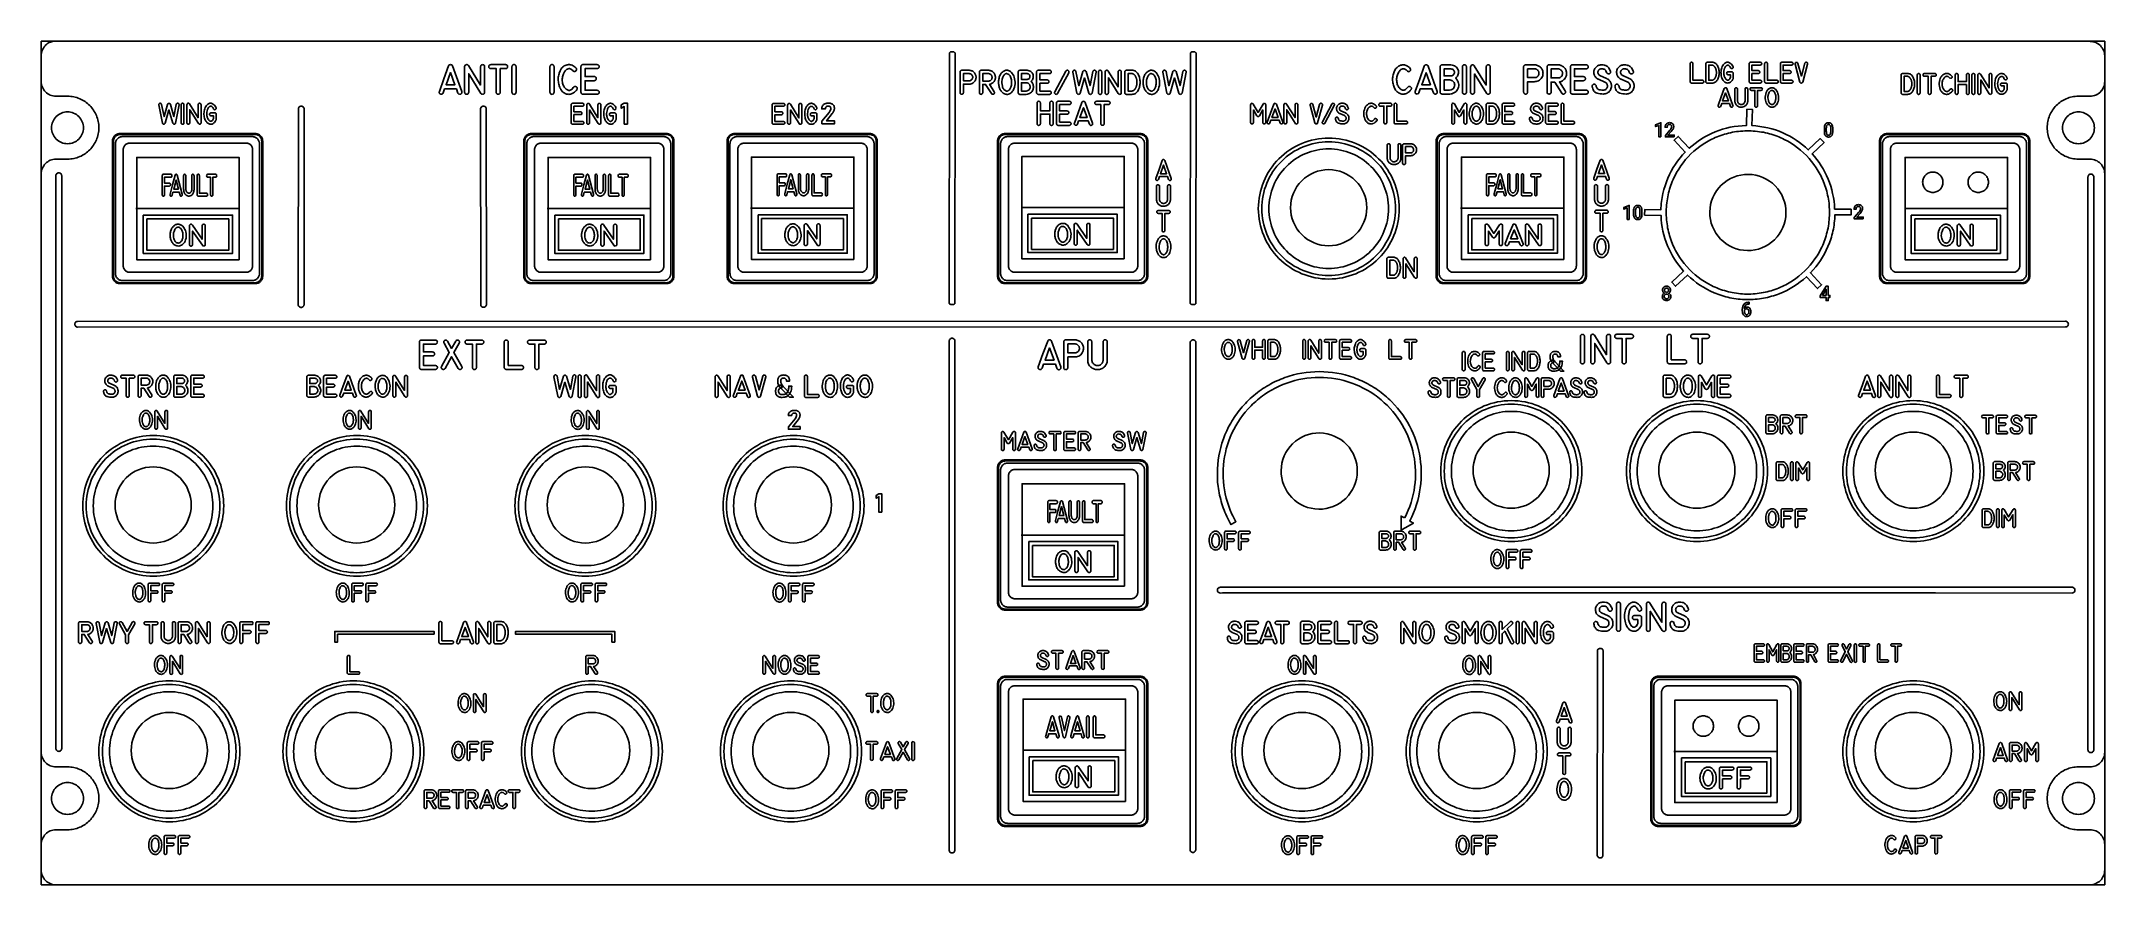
# Model space of a CAD drawing. Extents: x 361 to 684, y 82 to 686.
# Drawn here: x 361.5 to 683.8, y 81.8 to 213.5 of the extents above; entities that cross this region are included whole.
import ezdxf

# ---------------------------------------------------------------- set-up
doc = ezdxf.new("R2010")
doc.units = 0
for name, color, linetype in [('_BACKPANEL', 5, 'CONTINUOUS'), ('_ENGRAVING', 105, 'CONTINUOUS'), ('_LABELS', 30, 'CONTINUOUS'), ('_TOPLAYER', 1, 'CONTINUOUS')]:
    doc.layers.add(name, color=color, linetype=linetype)

msp = doc.modelspace()

# ---------------------------------------------------------------- linework, layer by layer
at = {"layer": '_BACKPANEL'}
for points in [[(683.77, 213.53), (683.77, 208.82), (683.77, 199.41), (683.77, 189.99), (683.77, 91.16), (683.77, 81.75), (361.5, 81.75), (361.5, 91.16), (361.5, 189.99), (361.5, 199.41), (361.5, 208.82), (361.5, 213.53)], [(373.8, 198.96), (394.9, 198.96), (395.01, 198.95), (395.11, 198.94), (395.21, 198.91), (395.3, 198.88), (395.39, 198.84), (395.47, 198.78), (395.55, 198.73), (395.63, 198.66), (395.69, 198.59), (395.75, 198.51), (395.8, 198.42), (395.85, 198.33), (395.88, 198.24), (395.91, 198.14), (395.92, 198.04), (395.93, 197.93), (395.93, 176.84), (395.92, 176.73), (395.91, 176.63), (395.88, 176.53), (395.85, 176.44), (395.8, 176.35), (395.75, 176.26), (395.69, 176.18), (395.63, 176.11), (395.55, 176.04), (395.47, 175.98), (395.39, 175.93), (395.3, 175.89), (395.21, 175.86), (395.11, 175.83), (395.01, 175.81), (394.9, 175.81), (373.8, 175.81), (373.7, 175.81), (373.6, 175.83), (373.5, 175.86), (373.4, 175.89), (373.31, 175.93), (373.23, 175.98), (373.15, 176.04), (373.08, 176.11), (373.01, 176.18), (372.95, 176.26), (372.9, 176.35), (372.86, 176.44), (372.82, 176.53), (372.8, 176.63), (372.78, 176.73), (372.78, 176.84), (372.78, 197.93), (372.78, 198.04), (372.8, 198.14), (372.82, 198.24), (372.86, 198.33), (372.9, 198.42), (372.95, 198.51), (373.01, 198.59), (373.08, 198.66), (373.15, 198.73), (373.23, 198.78), (373.31, 198.84), (373.4, 198.88), (373.5, 198.91), (373.6, 198.94), (373.7, 198.95)], [(438.04, 198.96), (459.14, 198.96), (459.24, 198.95), (459.34, 198.94), (459.44, 198.91), (459.54, 198.88), (459.63, 198.84), (459.71, 198.78), (459.79, 198.73), (459.86, 198.66), (459.93, 198.59), (459.99, 198.51), (460.04, 198.42), (460.08, 198.33), (460.12, 198.24), (460.14, 198.14), (460.16, 198.04), (460.16, 197.93), (460.16, 176.84), (460.16, 176.73), (460.14, 176.63), (460.12, 176.53), (460.08, 176.44), (460.04, 176.35), (459.99, 176.26), (459.93, 176.18), (459.86, 176.11), (459.79, 176.04), (459.71, 175.98), (459.63, 175.93), (459.54, 175.89), (459.44, 175.86), (459.34, 175.83), (459.24, 175.81), (459.14, 175.81), (438.04, 175.81), (437.94, 175.81), (437.83, 175.83), (437.73, 175.86), (437.64, 175.89), (437.55, 175.93), (437.47, 175.98), (437.39, 176.04), (437.31, 176.11), (437.25, 176.18), (437.19, 176.26), (437.14, 176.35), (437.09, 176.44), (437.06, 176.53), (437.03, 176.63), (437.02, 176.73), (437.01, 176.84), (437.01, 197.93), (437.02, 198.04), (437.03, 198.14), (437.06, 198.24), (437.09, 198.33), (437.14, 198.42), (437.19, 198.51), (437.25, 198.59), (437.31, 198.66), (437.39, 198.73), (437.47, 198.78), (437.55, 198.84), (437.64, 198.88), (437.73, 198.91), (437.83, 198.94), (437.94, 198.95)], [(469.79, 198.96), (490.88, 198.96), (490.99, 198.95), (491.09, 198.94), (491.19, 198.91), (491.28, 198.88), (491.37, 198.84), (491.46, 198.78), (491.54, 198.73), (491.61, 198.66), (491.67, 198.59), (491.73, 198.51), (491.78, 198.42), (491.83, 198.33), (491.86, 198.24), (491.89, 198.14), (491.9, 198.04), (491.91, 197.93), (491.91, 176.84), (491.9, 176.73), (491.89, 176.63), (491.86, 176.53), (491.83, 176.44), (491.78, 176.35), (491.73, 176.26), (491.67, 176.18), (491.61, 176.11), (491.54, 176.04), (491.46, 175.98), (491.37, 175.93), (491.28, 175.89), (491.19, 175.86), (491.09, 175.83), (490.99, 175.81), (490.88, 175.81), (469.79, 175.81), (469.68, 175.81), (469.58, 175.83), (469.48, 175.86), (469.38, 175.89), (469.3, 175.93), (469.21, 175.98), (469.13, 176.04), (469.06, 176.11), (468.99, 176.18), (468.93, 176.26), (468.88, 176.35), (468.84, 176.44), (468.8, 176.53), (468.78, 176.63), (468.76, 176.73), (468.76, 176.84), (468.76, 197.93), (468.76, 198.04), (468.78, 198.14), (468.8, 198.24), (468.84, 198.33), (468.88, 198.42), (468.93, 198.51), (468.99, 198.59), (469.06, 198.66), (469.13, 198.73), (469.21, 198.78), (469.3, 198.84), (469.38, 198.88), (469.48, 198.91), (469.58, 198.94), (469.68, 198.95)], [(512.04, 198.96), (533.14, 198.96), (533.24, 198.95), (533.34, 198.94), (533.44, 198.91), (533.54, 198.88), (533.63, 198.84), (533.71, 198.78), (533.79, 198.73), (533.86, 198.66), (533.93, 198.59), (533.99, 198.51), (534.04, 198.42), (534.08, 198.33), (534.12, 198.24), (534.14, 198.14), (534.16, 198.04), (534.16, 197.93), (534.16, 176.84), (534.16, 176.73), (534.14, 176.63), (534.12, 176.53), (534.08, 176.44), (534.04, 176.35), (533.99, 176.26), (533.93, 176.18), (533.86, 176.11), (533.79, 176.04), (533.71, 175.98), (533.63, 175.93), (533.54, 175.89), (533.44, 175.86), (533.34, 175.83), (533.24, 175.81), (533.14, 175.81), (512.04, 175.81), (511.94, 175.81), (511.83, 175.83), (511.73, 175.86), (511.64, 175.89), (511.55, 175.93), (511.47, 175.98), (511.39, 176.04), (511.31, 176.11), (511.25, 176.18), (511.19, 176.26), (511.14, 176.35), (511.09, 176.44), (511.06, 176.53), (511.03, 176.63), (511.02, 176.73), (511.01, 176.84), (511.01, 197.93), (511.02, 198.04), (511.03, 198.14), (511.06, 198.24), (511.09, 198.33), (511.14, 198.42), (511.19, 198.51), (511.25, 198.59), (511.31, 198.66), (511.39, 198.73), (511.47, 198.78), (511.55, 198.84), (511.64, 198.88), (511.73, 198.91), (511.83, 198.94), (511.94, 198.95)], [(580.54, 198.96), (601.64, 198.96), (601.74, 198.95), (601.84, 198.94), (601.94, 198.91), (602.04, 198.88), (602.13, 198.84), (602.21, 198.78), (602.29, 198.73), (602.36, 198.66), (602.43, 198.59), (602.49, 198.51), (602.54, 198.42), (602.58, 198.33), (602.62, 198.24), (602.64, 198.14), (602.66, 198.04), (602.66, 197.93), (602.66, 176.84), (602.66, 176.73), (602.64, 176.63), (602.62, 176.53), (602.58, 176.44), (602.54, 176.35), (602.49, 176.26), (602.43, 176.18), (602.36, 176.11), (602.29, 176.04), (602.21, 175.98), (602.13, 175.93), (602.04, 175.89), (601.94, 175.86), (601.84, 175.83), (601.74, 175.81), (601.64, 175.81), (580.54, 175.81), (580.44, 175.81), (580.33, 175.83), (580.23, 175.86), (580.14, 175.89), (580.05, 175.93), (579.97, 175.98), (579.89, 176.04), (579.81, 176.11), (579.75, 176.18), (579.69, 176.26), (579.64, 176.35), (579.59, 176.44), (579.56, 176.53), (579.53, 176.63), (579.52, 176.73), (579.51, 176.84), (579.51, 197.93), (579.52, 198.04), (579.53, 198.14), (579.56, 198.24), (579.59, 198.33), (579.64, 198.42), (579.69, 198.51), (579.75, 198.59), (579.81, 198.66), (579.89, 198.73), (579.97, 198.78), (580.05, 198.84), (580.14, 198.88), (580.23, 198.91), (580.33, 198.94), (580.44, 198.95)], [(649.79, 198.96), (670.89, 198.96), (670.99, 198.95), (671.09, 198.94), (671.19, 198.91), (671.29, 198.88), (671.38, 198.84), (671.46, 198.78), (671.54, 198.73), (671.61, 198.66), (671.68, 198.59), (671.74, 198.51), (671.79, 198.42), (671.83, 198.33), (671.87, 198.24), (671.89, 198.14), (671.91, 198.04), (671.91, 197.93), (671.91, 176.84), (671.91, 176.73), (671.89, 176.63), (671.87, 176.53), (671.83, 176.44), (671.79, 176.35), (671.74, 176.26), (671.68, 176.18), (671.61, 176.11), (671.54, 176.04), (671.46, 175.98), (671.38, 175.93), (671.29, 175.89), (671.19, 175.86), (671.09, 175.83), (670.99, 175.81), (670.89, 175.81), (649.79, 175.81), (649.69, 175.81), (649.58, 175.83), (649.48, 175.86), (649.39, 175.89), (649.3, 175.93), (649.22, 175.98), (649.14, 176.04), (649.06, 176.11), (649, 176.18), (648.94, 176.26), (648.89, 176.35), (648.84, 176.44), (648.81, 176.53), (648.78, 176.63), (648.77, 176.73), (648.76, 176.84), (648.76, 197.93), (648.77, 198.04), (648.78, 198.14), (648.81, 198.24), (648.84, 198.33), (648.89, 198.42), (648.94, 198.51), (649, 198.59), (649.06, 198.66), (649.14, 198.73), (649.22, 198.78), (649.3, 198.84), (649.39, 198.88), (649.48, 198.91), (649.58, 198.94), (649.69, 198.95)], [(512.04, 147.96), (533.14, 147.96), (533.24, 147.95), (533.34, 147.94), (533.44, 147.91), (533.54, 147.88), (533.63, 147.84), (533.71, 147.78), (533.79, 147.73), (533.86, 147.66), (533.93, 147.59), (533.99, 147.51), (534.04, 147.42), (534.08, 147.33), (534.12, 147.24), (534.14, 147.14), (534.16, 147.04), (534.16, 146.93), (534.16, 125.84), (534.16, 125.73), (534.14, 125.63), (534.12, 125.53), (534.08, 125.44), (534.04, 125.35), (533.99, 125.26), (533.93, 125.18), (533.86, 125.11), (533.79, 125.04), (533.71, 124.98), (533.63, 124.93), (533.54, 124.89), (533.44, 124.86), (533.34, 124.83), (533.24, 124.81), (533.14, 124.81), (512.04, 124.81), (511.94, 124.81), (511.83, 124.83), (511.73, 124.86), (511.64, 124.89), (511.55, 124.93), (511.47, 124.98), (511.39, 125.04), (511.31, 125.11), (511.25, 125.18), (511.19, 125.26), (511.14, 125.35), (511.09, 125.44), (511.06, 125.53), (511.03, 125.63), (511.02, 125.73), (511.01, 125.84), (511.01, 146.93), (511.02, 147.04), (511.03, 147.14), (511.06, 147.24), (511.09, 147.33), (511.14, 147.42), (511.19, 147.51), (511.25, 147.59), (511.31, 147.66), (511.39, 147.73), (511.47, 147.78), (511.55, 147.84), (511.64, 147.88), (511.73, 147.91), (511.83, 147.94), (511.94, 147.95)], [(512.04, 114.17), (533.14, 114.17), (533.24, 114.16), (533.34, 114.15), (533.44, 114.12), (533.54, 114.09), (533.63, 114.04), (533.71, 113.99), (533.79, 113.93), (533.86, 113.87), (533.93, 113.8), (533.99, 113.72), (534.04, 113.63), (534.08, 113.54), (534.12, 113.45), (534.14, 113.35), (534.16, 113.25), (534.16, 113.14), (534.16, 92.05), (534.16, 91.94), (534.14, 91.84), (534.12, 91.74), (534.08, 91.65), (534.04, 91.56), (533.99, 91.47), (533.93, 91.39), (533.86, 91.32), (533.79, 91.25), (533.71, 91.19), (533.63, 91.14), (533.54, 91.1), (533.44, 91.06), (533.34, 91.04), (533.24, 91.02), (533.14, 91.02), (512.04, 91.02), (511.94, 91.02), (511.83, 91.04), (511.73, 91.06), (511.64, 91.1), (511.55, 91.14), (511.47, 91.19), (511.39, 91.25), (511.31, 91.32), (511.25, 91.39), (511.19, 91.47), (511.14, 91.56), (511.09, 91.65), (511.06, 91.74), (511.03, 91.84), (511.02, 91.94), (511.01, 92.05), (511.01, 113.14), (511.02, 113.25), (511.03, 113.35), (511.06, 113.45), (511.09, 113.54), (511.14, 113.63), (511.19, 113.72), (511.25, 113.8), (511.31, 113.87), (511.39, 113.93), (511.47, 113.99), (511.55, 114.04), (511.64, 114.09), (511.73, 114.12), (511.83, 114.15), (511.94, 114.16)], [(614.06, 114.17), (635.15, 114.17), (635.26, 114.16), (635.36, 114.15), (635.46, 114.12), (635.55, 114.09), (635.64, 114.04), (635.73, 113.99), (635.81, 113.93), (635.88, 113.87), (635.95, 113.8), (636, 113.72), (636.06, 113.63), (636.1, 113.54), (636.13, 113.45), (636.16, 113.35), (636.17, 113.25), (636.18, 113.14), (636.18, 92.05), (636.17, 91.94), (636.16, 91.84), (636.13, 91.74), (636.1, 91.65), (636.06, 91.56), (636, 91.47), (635.95, 91.39), (635.88, 91.32), (635.81, 91.25), (635.73, 91.19), (635.64, 91.14), (635.55, 91.1), (635.46, 91.06), (635.36, 91.04), (635.26, 91.02), (635.15, 91.02), (614.06, 91.02), (613.95, 91.02), (613.85, 91.04), (613.75, 91.06), (613.66, 91.1), (613.57, 91.14), (613.48, 91.19), (613.4, 91.25), (613.33, 91.32), (613.26, 91.39), (613.2, 91.47), (613.15, 91.56), (613.11, 91.65), (613.08, 91.74), (613.05, 91.84), (613.03, 91.94), (613.03, 92.05), (613.03, 113.14), (613.03, 113.25), (613.05, 113.35), (613.08, 113.45), (613.11, 113.54), (613.15, 113.63), (613.2, 113.72), (613.26, 113.8), (613.33, 113.87), (613.4, 113.93), (613.48, 113.99), (613.57, 114.04), (613.66, 114.09), (613.75, 114.12), (613.85, 114.15), (613.95, 114.16)]]:
    msp.add_lwpolyline(points, close=True, dxfattribs=at)
for points in [[(365.6, 197.52, -0.414214), (363.11, 200, -0.414214), (365.6, 202.49, -0.414214), (368.09, 200, -0.414214)], [(679.67, 197.52, -0.414214), (677.18, 200, -0.414214), (679.67, 202.49, -0.414214), (682.16, 200, -0.414214)], [(562.57, 193.47, 0.414214), (556.62, 187.52, 0.414214), (562.57, 181.57, 0.414214), (568.52, 187.52, 0.414214)], [(628.12, 192.73, 0.414214), (622.09, 186.86, 0.414214), (627.96, 180.83, 0.414214), (633.99, 186.7, 0.414214)], [(561.17, 152.33, 0.414214), (555.14, 146.47, 0.414214), (561.01, 140.43, 0.414214), (567.04, 146.3, 0.414214)], [(591.07, 152.47, 0.414214), (585.12, 146.52, 0.414214), (591.07, 140.57, 0.414214), (597.02, 146.52, 0.414214)], [(620.07, 152.47, 0.414214), (614.12, 146.52, 0.414214), (620.07, 140.57, 0.414214), (626.02, 146.52, 0.414214)], [(653.87, 152.47, 0.414214), (647.92, 146.52, 0.414214), (653.87, 140.57, 0.414214), (659.82, 146.52, 0.414214)], [(378.97, 147.04, 0.414214), (373.02, 141.09, 0.414214), (378.97, 135.14, 0.414214), (384.92, 141.09, 0.414214)], [(410.77, 147.04, 0.414214), (404.82, 141.09, 0.414214), (410.77, 135.14, 0.414214), (416.72, 141.09, 0.414214)], [(446.47, 147.04, 0.414214), (440.52, 141.09, 0.414214), (446.47, 135.14, 0.414214), (452.42, 141.09, 0.414214)], [(478.97, 147.04, 0.414214), (473.02, 141.09, 0.414214), (478.97, 135.14, 0.414214), (484.92, 141.09, 0.414214)], [(381.49, 108.68, 0.414214), (375.54, 102.73, 0.414214), (381.49, 96.78, 0.414214), (387.44, 102.73, 0.414214)], [(410.24, 108.68, 0.414214), (404.29, 102.73, 0.414214), (410.24, 96.78, 0.414214), (416.19, 102.73, 0.414214)], [(447.47, 108.68, 0.414214), (441.52, 102.73, 0.414214), (447.47, 96.78, 0.414214), (453.42, 102.73, 0.414214)], [(478.57, 108.68, 0.414214), (472.62, 102.73, 0.414214), (478.57, 96.78, 0.414214), (484.52, 102.73, 0.414214)], [(558.4, 108.68, 0.414214), (552.45, 102.73, 0.414214), (558.4, 96.78, 0.414214), (564.35, 102.73, 0.414214)], [(585.67, 108.68, 0.414214), (579.72, 102.73, 0.414214), (585.67, 96.78, 0.414214), (591.62, 102.73, 0.414214)], [(653.87, 108.68, 0.414214), (647.92, 102.73, 0.414214), (653.87, 96.78, 0.414214), (659.82, 102.73, 0.414214)], [(365.6, 92.74, -0.414214), (363.11, 95.23, -0.414214), (365.6, 97.72, -0.414214), (368.09, 95.23, -0.414214)], [(679.67, 92.74, -0.414214), (677.18, 95.23, -0.414214), (679.67, 97.72, -0.414214), (682.16, 95.23, -0.414214)]]:
    msp.add_lwpolyline(points, format="xyb", close=True, dxfattribs=at)
at = {"layer": '_ENGRAVING'}
for points in [[(423.67, 205.68), (424.39, 207.68), (425.12, 209.68), (425.17, 209.77), (425.2, 209.8), (425.23, 209.83), (425.27, 209.85), (425.32, 209.87), (425.42, 209.88), (425.52, 209.87), (425.57, 209.86), (425.61, 209.83), (425.64, 209.8), (425.67, 209.77), (425.72, 209.68), (427.17, 205.67), (427.19, 205.59), (427.19, 205.52), (427.18, 205.46), (427.16, 205.4), (427.13, 205.36), (427.09, 205.31), (427.04, 205.28), (426.98, 205.25), (426.91, 205.24), (426.85, 205.23), (426.8, 205.24), (426.75, 205.25), (426.7, 205.28), (426.65, 205.33), (426.61, 205.38), (426.57, 205.44), (426.34, 206.09), (424.49, 206.09), (424.26, 205.46), (424.23, 205.39), (424.18, 205.34), (424.14, 205.3), (424.09, 205.27), (424.03, 205.25), (423.98, 205.25), (423.92, 205.25), (423.85, 205.27), (423.79, 205.3), (423.74, 205.34), (423.7, 205.38), (423.67, 205.42), (423.65, 205.48), (423.65, 205.54), (423.65, 205.6)], [(430.75, 205.55), (430.75, 205.5), (430.74, 205.44), (430.72, 205.4), (430.69, 205.36), (430.66, 205.32), (430.62, 205.29), (430.58, 205.27), (430.52, 205.25), (430.47, 205.24), (430.41, 205.23), (430.36, 205.24), (430.32, 205.25), (430.27, 205.27), (430.23, 205.3), (430.2, 205.34), (430.16, 205.38), (428.26, 208.44), (428.26, 205.55), (428.24, 205.48), (428.22, 205.41), (428.19, 205.36), (428.15, 205.31), (428.11, 205.28), (428.06, 205.26), (428, 205.24), (427.94, 205.24), (427.87, 205.24), (427.82, 205.26), (427.77, 205.28), (427.72, 205.31), (427.69, 205.36), (427.66, 205.41), (427.64, 205.48), (427.62, 205.55), (427.62, 209.56), (427.65, 209.67), (427.7, 209.75), (427.77, 209.82), (427.86, 209.87), (427.91, 209.88), (427.96, 209.89), (428.01, 209.88), (428.05, 209.87), (428.09, 209.85), (428.13, 209.82), (428.21, 209.73), (430.11, 206.67), (430.11, 209.56), (430.13, 209.63), (430.15, 209.7), (430.18, 209.76), (430.22, 209.8), (430.26, 209.84), (430.31, 209.86), (430.37, 209.87), (430.44, 209.88), (430.51, 209.87), (430.57, 209.86), (430.62, 209.83), (430.66, 209.8), (430.7, 209.75), (430.72, 209.7), (430.74, 209.63), (430.75, 209.56)], [(432.55, 205.56), (432.55, 209.25), (431.72, 209.25), (431.65, 209.26), (431.58, 209.27), (431.53, 209.3), (431.48, 209.34), (431.45, 209.38), (431.42, 209.43), (431.41, 209.49), (431.4, 209.56), (431.41, 209.63), (431.42, 209.69), (431.45, 209.75), (431.48, 209.79), (431.53, 209.83), (431.58, 209.85), (431.65, 209.87), (431.72, 209.88), (434.02, 209.88), (434.1, 209.87), (434.16, 209.86), (434.21, 209.83), (434.26, 209.79), (434.29, 209.75), (434.32, 209.69), (434.33, 209.63), (434.34, 209.56), (434.33, 209.49), (434.32, 209.43), (434.29, 209.38), (434.26, 209.34), (434.21, 209.3), (434.16, 209.27), (434.1, 209.25), (434.02, 209.25), (433.19, 209.25), (433.19, 205.56), (433.18, 205.48), (433.15, 205.42), (433.12, 205.36), (433.08, 205.32), (433.04, 205.28), (432.98, 205.26), (432.93, 205.24), (432.86, 205.24), (432.79, 205.25), (432.73, 205.26), (432.68, 205.29), (432.64, 205.32), (432.61, 205.37), (432.58, 205.42), (432.56, 205.48)], [(435.66, 205.55), (435.64, 205.48), (435.62, 205.41), (435.59, 205.36), (435.55, 205.31), (435.51, 205.28), (435.46, 205.25), (435.4, 205.24), (435.33, 205.23), (435.27, 205.24), (435.21, 205.25), (435.16, 205.28), (435.12, 205.31), (435.08, 205.36), (435.05, 205.41), (435.03, 205.48), (435.01, 205.55), (435.01, 209.56), (435.03, 209.64), (435.05, 209.7), (435.08, 209.76), (435.12, 209.8), (435.16, 209.84), (435.21, 209.86), (435.27, 209.88), (435.33, 209.88), (435.4, 209.88), (435.46, 209.86), (435.51, 209.84), (435.55, 209.8), (435.59, 209.76), (435.62, 209.7), (435.64, 209.64), (435.66, 209.56)], [(441.59, 205.55), (441.57, 205.48), (441.55, 205.41), (441.52, 205.36), (441.49, 205.31), (441.44, 205.28), (441.39, 205.25), (441.33, 205.24), (441.27, 205.23), (441.2, 205.24), (441.15, 205.25), (441.09, 205.28), (441.05, 205.31), (441.01, 205.36), (440.98, 205.41), (440.96, 205.48), (440.95, 205.55), (440.95, 209.56), (440.96, 209.64), (440.98, 209.7), (441.01, 209.76), (441.05, 209.8), (441.09, 209.84), (441.15, 209.86), (441.2, 209.88), (441.27, 209.88), (441.33, 209.88), (441.39, 209.86), (441.44, 209.84), (441.49, 209.8), (441.52, 209.76), (441.55, 209.7), (441.57, 209.64), (441.59, 209.56)], [(445.16, 205.97), (445.14, 205.94), (445.12, 205.92), (445.12, 205.91), (445.03, 205.81), (444.95, 205.71), (444.85, 205.63), (444.76, 205.55), (444.65, 205.48), (444.54, 205.41), (444.42, 205.36), (444.3, 205.31), (444.17, 205.27), (444.05, 205.25), (443.92, 205.23), (443.8, 205.24), (443.67, 205.25), (443.55, 205.28), (443.43, 205.32), (443.31, 205.37), (443.17, 205.45), (443.04, 205.54), (442.92, 205.64), (442.81, 205.76), (442.71, 205.88), (442.62, 206.02), (442.54, 206.17), (442.47, 206.34), (442.41, 206.51), (442.36, 206.68), (442.31, 206.85), (442.28, 207.03), (442.26, 207.2), (442.24, 207.38), (442.24, 207.56), (442.24, 207.74), (442.25, 207.93), (442.28, 208.1), (442.31, 208.28), (442.36, 208.45), (442.41, 208.61), (442.47, 208.77), (442.54, 208.93), (442.63, 209.09), (442.72, 209.23), (442.82, 209.37), (442.93, 209.48), (443.05, 209.59), (443.18, 209.67), (443.32, 209.75), (443.48, 209.81), (443.64, 209.86), (443.73, 209.87), (443.83, 209.88), (443.92, 209.89), (444.02, 209.88), (444.11, 209.87), (444.21, 209.85), (444.4, 209.78), (444.58, 209.69), (444.74, 209.59), (444.89, 209.46), (445.02, 209.33), (445.03, 209.31), (445.07, 209.24), (445.09, 209.17), (445.09, 209.09), (445.07, 209.01), (445.04, 208.94), (444.99, 208.88), (444.92, 208.84), (444.85, 208.81), (444.76, 208.8), (444.68, 208.81), (444.6, 208.85), (444.53, 208.91), (444.45, 209), (444.37, 209.07), (444.3, 209.13), (444.23, 209.18), (444.15, 209.21), (444.08, 209.24), (444.01, 209.25), (443.94, 209.25), (443.8, 209.23), (443.67, 209.19), (443.55, 209.12), (443.44, 209.02), (443.33, 208.91), (443.23, 208.77), (443.15, 208.63), (443.07, 208.46), (443, 208.3), (442.95, 208.14), (442.91, 207.98), (442.89, 207.83), (442.87, 207.66), (442.87, 207.5), (442.87, 207.33), (442.89, 207.16), (442.92, 207), (442.97, 206.84), (443.03, 206.68), (443.1, 206.53), (443.17, 206.41), (443.24, 206.3), (443.32, 206.2), (443.41, 206.11), (443.49, 206.04), (443.59, 205.97), (443.68, 205.92), (443.78, 205.89), (443.89, 205.86), (443.99, 205.86), (444.09, 205.88), (444.19, 205.92), (444.29, 205.98), (444.39, 206.06), (444.49, 206.16), (444.59, 206.28), (444.64, 206.34), (444.69, 206.39), (444.74, 206.43), (444.8, 206.46), (444.86, 206.47), (444.91, 206.47), (444.97, 206.46), (445.03, 206.43), (445.09, 206.39), (445.14, 206.34), (445.18, 206.29), (445.21, 206.24), (445.22, 206.19), (445.22, 206.14), (445.21, 206.08), (445.19, 206.02)], [(448.31, 209.25), (446.43, 209.25), (446.43, 208.01), (447.86, 208.01), (447.93, 208), (448, 207.97), (448.06, 207.94), (448.1, 207.91), (448.14, 207.86), (448.16, 207.81), (448.18, 207.75), (448.18, 207.69), (448.17, 207.62), (448.16, 207.56), (448.13, 207.51), (448.1, 207.47), (448.05, 207.43), (448, 207.4), (447.93, 207.38), (447.86, 207.37), (446.43, 207.37), (446.43, 205.88), (448.31, 205.88), (448.38, 205.86), (448.45, 205.84), (448.5, 205.81), (448.55, 205.77), (448.58, 205.73), (448.61, 205.68), (448.62, 205.62), (448.63, 205.56), (448.62, 205.49), (448.61, 205.44), (448.58, 205.39), (448.55, 205.34), (448.5, 205.31), (448.45, 205.28), (448.38, 205.25), (448.31, 205.24), (446.11, 205.24), (446.04, 205.25), (445.98, 205.27), (445.93, 205.3), (445.89, 205.34), (445.85, 205.38), (445.82, 205.43), (445.8, 205.49), (445.79, 205.56), (445.79, 209.57), (445.8, 209.64), (445.82, 209.7), (445.85, 209.75), (445.89, 209.8), (445.93, 209.83), (445.99, 209.86), (446.04, 209.88), (446.11, 209.88), (448.31, 209.88), (448.38, 209.87), (448.45, 209.86), (448.5, 209.83), (448.55, 209.79), (448.58, 209.75), (448.61, 209.7), (448.62, 209.64), (448.62, 209.57), (448.62, 209.5), (448.6, 209.44), (448.58, 209.38), (448.54, 209.34), (448.5, 209.31), (448.45, 209.28), (448.38, 209.26)], [(503.78, 211.88), (503.69, 211.88), (503.6, 211.87), (503.52, 211.85), (503.46, 211.82), (503.4, 211.78), (503.36, 211.74), (503.34, 211.7), (503.33, 211.66), (503.33, 211.65), (503.29, 172.61), (503.29, 172.61), (503.3, 172.57), (503.33, 172.52), (503.37, 172.49), (503.43, 172.45), (503.49, 172.42), (503.57, 172.4), (503.65, 172.39), (503.74, 172.38), (503.74, 172.38), (503.84, 172.39), (503.92, 172.4), (504, 172.42), (504.06, 172.45), (504.12, 172.49), (504.16, 172.52), (504.18, 172.57), (504.19, 172.61), (504.22, 211.65), (504.22, 211.66), (504.22, 211.7), (504.19, 211.74), (504.15, 211.78), (504.09, 211.82), (504.03, 211.85), (503.95, 211.87), (503.87, 211.88), (503.78, 211.88)], [(541.42, 211.88), (541.33, 211.88), (541.25, 211.87), (541.17, 211.85), (541.1, 211.82), (541.05, 211.78), (541.01, 211.74), (540.98, 211.7), (540.97, 211.66), (540.97, 211.65), (540.94, 172.61), (540.94, 172.61), (540.95, 172.57), (540.97, 172.52), (541.02, 172.49), (541.07, 172.45), (541.14, 172.42), (541.21, 172.4), (541.3, 172.39), (541.39, 172.38), (541.39, 172.38), (541.48, 172.39), (541.56, 172.4), (541.64, 172.42), (541.71, 172.45), (541.76, 172.49), (541.8, 172.52), (541.83, 172.57), (541.84, 172.61), (541.87, 211.65), (541.87, 211.66), (541.86, 211.7), (541.83, 211.74), (541.79, 211.78), (541.74, 211.82), (541.67, 211.85), (541.6, 211.87), (541.51, 211.88), (541.42, 211.88)], [(575.43, 205.99), (575.41, 205.96), (575.4, 205.94), (575.39, 205.93), (575.31, 205.83), (575.23, 205.74), (575.14, 205.65), (575.04, 205.58), (574.93, 205.51), (574.83, 205.44), (574.71, 205.39), (574.59, 205.34), (574.47, 205.3), (574.34, 205.28), (574.22, 205.27), (574.1, 205.27), (573.97, 205.28), (573.85, 205.31), (573.73, 205.35), (573.61, 205.4), (573.48, 205.48), (573.35, 205.57), (573.23, 205.67), (573.13, 205.78), (573.03, 205.91), (572.94, 206.04), (572.86, 206.19), (572.79, 206.35), (572.73, 206.52), (572.68, 206.69), (572.63, 206.86), (572.6, 207.03), (572.58, 207.21), (572.56, 207.38), (572.56, 207.56), (572.56, 207.74), (572.58, 207.92), (572.6, 208.09), (572.63, 208.26), (572.68, 208.43), (572.73, 208.59), (572.79, 208.75), (572.86, 208.91), (572.94, 209.06), (573.03, 209.2), (573.13, 209.33), (573.24, 209.45), (573.36, 209.55), (573.49, 209.64), (573.63, 209.71), (573.78, 209.77), (573.94, 209.81), (574.03, 209.83), (574.12, 209.84), (574.22, 209.84), (574.31, 209.84), (574.4, 209.83), (574.5, 209.81), (574.68, 209.74), (574.86, 209.65), (575.02, 209.55), (575.17, 209.43), (575.3, 209.29), (575.31, 209.28), (575.35, 209.21), (575.37, 209.14), (575.37, 209.06), (575.35, 208.98), (575.31, 208.91), (575.26, 208.86), (575.2, 208.81), (575.13, 208.79), (575.04, 208.77), (574.96, 208.79), (574.89, 208.83), (574.81, 208.89), (574.66, 209.04), (574.59, 209.1), (574.52, 209.15), (574.45, 209.18), (574.38, 209.21), (574.3, 209.22), (574.24, 209.22), (574.1, 209.2), (573.97, 209.16), (573.85, 209.09), (573.74, 208.99), (573.64, 208.88), (573.54, 208.75), (573.45, 208.61), (573.38, 208.45), (573.31, 208.28), (573.26, 208.12), (573.22, 207.97), (573.2, 207.82), (573.18, 207.66), (573.18, 207.49), (573.19, 207.33), (573.21, 207.16), (573.24, 207), (573.28, 206.84), (573.34, 206.69), (573.41, 206.55), (573.48, 206.42), (573.55, 206.31), (573.63, 206.22), (573.71, 206.13), (573.8, 206.06), (573.89, 206), (573.98, 205.95), (574.08, 205.91), (574.18, 205.89), (574.28, 205.88), (574.39, 205.9), (574.48, 205.94), (574.58, 206), (574.68, 206.08), (574.78, 206.18), (574.88, 206.3), (574.92, 206.36), (574.97, 206.41), (575.03, 206.45), (575.08, 206.47), (575.14, 206.48), (575.19, 206.48), (575.25, 206.47), (575.31, 206.44), (575.36, 206.4), (575.42, 206.36), (575.45, 206.31), (575.48, 206.26), (575.5, 206.21), (575.5, 206.15), (575.49, 206.1), (575.47, 206.04)], [(576.07, 205.7), (576.78, 207.67), (577.5, 209.64), (577.55, 209.73), (577.58, 209.76), (577.61, 209.79), (577.65, 209.81), (577.69, 209.83), (577.79, 209.84), (577.89, 209.83), (577.94, 209.81), (577.98, 209.79), (578.01, 209.76), (578.04, 209.73), (578.09, 209.64), (579.52, 205.69), (579.53, 205.62), (579.53, 205.55), (579.52, 205.49), (579.5, 205.43), (579.48, 205.39), (579.44, 205.35), (579.39, 205.31), (579.33, 205.29), (579.26, 205.27), (579.2, 205.26), (579.15, 205.27), (579.1, 205.29), (579.05, 205.32), (579.01, 205.36), (578.96, 205.41), (578.93, 205.47), (578.7, 206.11), (576.88, 206.11), (576.66, 205.49), (576.62, 205.43), (576.58, 205.37), (576.53, 205.33), (576.48, 205.3), (576.43, 205.29), (576.37, 205.28), (576.31, 205.29), (576.25, 205.31), (576.19, 205.33), (576.14, 205.37), (576.1, 205.41), (576.07, 205.45), (576.06, 205.51), (576.05, 205.57), (576.05, 205.63)], [(581.66, 209.84), (581.86, 209.81), (582.05, 209.76), (582.22, 209.69), (582.37, 209.59), (582.51, 209.47), (582.62, 209.34), (582.71, 209.2), (582.77, 209.05), (582.82, 208.9), (582.84, 208.73), (582.83, 208.56), (582.8, 208.39), (582.75, 208.22), (582.67, 208.05), (582.55, 207.9), (582.41, 207.75), (582.57, 207.56), (582.63, 207.47), (582.69, 207.37), (582.74, 207.27), (582.78, 207.17), (582.81, 207.07), (582.84, 206.96), (582.87, 206.76), (582.87, 206.56), (582.84, 206.37), (582.79, 206.18), (582.71, 206), (582.6, 205.84), (582.47, 205.7), (582.31, 205.56), (582.22, 205.5), (582.13, 205.45), (582.03, 205.4), (581.93, 205.36), (581.82, 205.33), (581.71, 205.3), (581.47, 205.27), (581.46, 205.27), (580.28, 205.27), (580.21, 205.29), (580.15, 205.31), (580.1, 205.33), (580.06, 205.37), (580.02, 205.41), (579.99, 205.46), (579.97, 205.52), (579.96, 205.58), (579.96, 209.53), (579.97, 209.59), (579.99, 209.65), (580.02, 209.7), (580.06, 209.74), (580.1, 209.78), (580.15, 209.81), (580.21, 209.83), (580.28, 209.84)], [(584.09, 205.58), (584.07, 205.51), (584.05, 205.44), (584.02, 205.39), (583.98, 205.35), (583.94, 205.31), (583.89, 205.29), (583.83, 205.27), (583.77, 205.27), (583.71, 205.27), (583.65, 205.29), (583.6, 205.31), (583.56, 205.35), (583.52, 205.39), (583.49, 205.44), (583.47, 205.51), (583.45, 205.58), (583.45, 209.53), (583.47, 209.6), (583.49, 209.66), (583.52, 209.72), (583.56, 209.76), (583.6, 209.8), (583.65, 209.82), (583.71, 209.84), (583.77, 209.84), (583.83, 209.84), (583.89, 209.82), (583.94, 209.8), (583.98, 209.76), (584.02, 209.72), (584.05, 209.66), (584.07, 209.6), (584.09, 209.53)], [(587.8, 205.58), (587.8, 205.53), (587.79, 205.47), (587.77, 205.43), (587.75, 205.39), (587.71, 205.36), (587.68, 205.33), (587.63, 205.3), (587.58, 205.28), (587.52, 205.27), (587.47, 205.27), (587.42, 205.27), (587.38, 205.28), (587.33, 205.31), (587.29, 205.33), (587.26, 205.37), (587.23, 205.42), (585.35, 208.42), (585.35, 205.58), (585.34, 205.51), (585.31, 205.44), (585.28, 205.39), (585.25, 205.35), (585.2, 205.31), (585.16, 205.29), (585.1, 205.27), (585.04, 205.27), (584.97, 205.27), (584.92, 205.29), (584.87, 205.31), (584.82, 205.35), (584.79, 205.39), (584.76, 205.44), (584.74, 205.51), (584.72, 205.58), (584.72, 209.52), (584.75, 209.63), (584.8, 209.71), (584.87, 209.78), (584.96, 209.83), (585.01, 209.84), (585.06, 209.85), (585.1, 209.84), (585.15, 209.83), (585.19, 209.81), (585.23, 209.78), (585.3, 209.69), (587.17, 206.68), (587.17, 209.52), (587.19, 209.6), (587.21, 209.66), (587.24, 209.72), (587.28, 209.76), (587.32, 209.79), (587.37, 209.82), (587.43, 209.83), (587.5, 209.84), (587.57, 209.83), (587.62, 209.82), (587.67, 209.79), (587.72, 209.76), (587.75, 209.71), (587.78, 209.66), (587.79, 209.59), (587.8, 209.52)], [(594.73, 209.84), (594.77, 209.84), (594.91, 209.83), (595.05, 209.8), (595.17, 209.76), (595.3, 209.71), (595.41, 209.65), (595.51, 209.59), (595.61, 209.51), (595.69, 209.43), (595.77, 209.33), (595.84, 209.23), (595.9, 209.12), (595.95, 209), (595.99, 208.88), (596.02, 208.76), (596.04, 208.63), (596.05, 208.51), (596.04, 208.39), (596.02, 208.27), (595.99, 208.15), (595.95, 208.04), (595.86, 207.86), (595.75, 207.7), (595.62, 207.57), (595.48, 207.45), (595.32, 207.36), (595.15, 207.29), (594.96, 207.24), (594.77, 207.22), (594.73, 207.21), (593.64, 207.21), (593.64, 205.59), (593.63, 205.51), (593.61, 205.45), (593.58, 205.4), (593.55, 205.35), (593.5, 205.32), (593.45, 205.29), (593.39, 205.28), (593.33, 205.27), (593.26, 205.28), (593.2, 205.29), (593.15, 205.32), (593.11, 205.35), (593.08, 205.4), (593.05, 205.45), (593.03, 205.51), (593.01, 205.59), (593.01, 209.53), (593.02, 209.6), (593.04, 209.65), (593.07, 209.7), (593.1, 209.75), (593.14, 209.78), (593.19, 209.81), (593.25, 209.83), (593.31, 209.84), (593.33, 209.84)], [(599.5, 205.76), (599.53, 205.7), (599.55, 205.64), (599.55, 205.58), (599.55, 205.53), (599.53, 205.47), (599.51, 205.42), (599.47, 205.38), (599.42, 205.33), (599.36, 205.3), (599.3, 205.28), (599.24, 205.28), (599.17, 205.28), (599.1, 205.3), (599.05, 205.33), (599, 205.37), (598.97, 205.42), (597.87, 207.16), (597.31, 207.16), (597.31, 205.59), (597.3, 205.5), (597.26, 205.42), (597.21, 205.36), (597.13, 205.31), (597.05, 205.28), (596.96, 205.27), (596.88, 205.29), (596.8, 205.34), (596.75, 205.39), (596.71, 205.45), (596.69, 205.51), (596.68, 205.59), (596.68, 209.53), (596.68, 209.59), (596.7, 209.65), (596.73, 209.7), (596.77, 209.75), (596.82, 209.79), (596.87, 209.82), (596.93, 209.84), (596.99, 209.84), (598.38, 209.84), (598.5, 209.84), (598.62, 209.82), (598.73, 209.8), (598.84, 209.76), (598.95, 209.72), (599.05, 209.66), (599.15, 209.6), (599.24, 209.52), (599.33, 209.44), (599.41, 209.36), (599.48, 209.26), (599.54, 209.16), (599.6, 209.06), (599.64, 208.95), (599.68, 208.84), (599.7, 208.72), (599.72, 208.59), (599.72, 208.46), (599.71, 208.33), (599.69, 208.21), (599.66, 208.09), (599.61, 207.97), (599.55, 207.85), (599.48, 207.74), (599.4, 207.63), (599.31, 207.53), (599.21, 207.45), (599.11, 207.37), (599, 207.31), (598.89, 207.25), (598.77, 207.21), (598.64, 207.18), (598.6, 207.18)], [(602.79, 209.22), (600.94, 209.22), (600.94, 208), (602.35, 208), (602.43, 207.98), (602.49, 207.96), (602.55, 207.93), (602.59, 207.9), (602.62, 207.85), (602.65, 207.8), (602.66, 207.75), (602.67, 207.68), (602.66, 207.62), (602.65, 207.56), (602.62, 207.51), (602.59, 207.47), (602.54, 207.43), (602.49, 207.4), (602.43, 207.38), (602.35, 207.37), (600.94, 207.37), (600.94, 205.9), (602.79, 205.9), (602.87, 205.89), (602.93, 205.86), (602.98, 205.83), (603.03, 205.8), (603.06, 205.76), (603.09, 205.71), (603.1, 205.65), (603.11, 205.59), (603.1, 205.52), (603.09, 205.47), (603.06, 205.42), (603.03, 205.37), (602.98, 205.34), (602.93, 205.31), (602.87, 205.29), (602.79, 205.27), (600.63, 205.27), (600.57, 205.29), (600.51, 205.31), (600.46, 205.33), (600.41, 205.37), (600.38, 205.41), (600.35, 205.46), (600.33, 205.52), (600.32, 205.59), (600.32, 209.53), (600.33, 209.6), (600.35, 209.66), (600.38, 209.71), (600.42, 209.76), (600.46, 209.79), (600.51, 209.82), (600.57, 209.83), (600.63, 209.84), (602.79, 209.84), (602.87, 209.83), (602.93, 209.81), (602.98, 209.79), (603.03, 209.75), (603.06, 209.71), (603.09, 209.66), (603.1, 209.6), (603.11, 209.53), (603.1, 209.46), (603.09, 209.4), (603.06, 209.35), (603.03, 209.31), (602.98, 209.27), (602.93, 209.25), (602.87, 209.23)], [(605.97, 207.71), (606.01, 207.69), (606.05, 207.67), (606.08, 207.65), (606.12, 207.63), (606.15, 207.61), (606.26, 207.53), (606.35, 207.45), (606.44, 207.36), (606.51, 207.26), (606.58, 207.16), (606.63, 207.05), (606.67, 206.93), (606.7, 206.8), (606.72, 206.7), (606.73, 206.6), (606.73, 206.5), (606.72, 206.39), (606.69, 206.24), (606.65, 206.1), (606.59, 205.96), (606.51, 205.83), (606.41, 205.71), (606.31, 205.6), (606.19, 205.51), (606.06, 205.43), (605.92, 205.37), (605.77, 205.32), (605.62, 205.29), (605.47, 205.28), (605.21, 205.29), (604.96, 205.31), (604.72, 205.35), (604.48, 205.41), (604.36, 205.45), (604.26, 205.51), (604.16, 205.57), (604.07, 205.66), (603.99, 205.75), (603.92, 205.86), (603.86, 205.99), (603.81, 206.12), (603.77, 206.28), (603.73, 206.43), (603.73, 206.51), (603.74, 206.58), (603.77, 206.65), (603.81, 206.71), (603.87, 206.77), (603.94, 206.8), (604.01, 206.81), (604.09, 206.81), (604.17, 206.78), (604.24, 206.74), (604.3, 206.67), (604.34, 206.59), (604.35, 206.57), (604.37, 206.45), (604.41, 206.35), (604.45, 206.26), (604.49, 206.18), (604.54, 206.12), (604.6, 206.06), (604.65, 206.02), (604.72, 205.99), (604.87, 205.95), (605.04, 205.92), (605.24, 205.91), (605.46, 205.91), (605.57, 205.91), (605.66, 205.93), (605.75, 205.96), (605.83, 206.01), (605.9, 206.07), (605.96, 206.14), (606.02, 206.22), (606.06, 206.32), (606.09, 206.41), (606.1, 206.5), (606.1, 206.6), (606.08, 206.7), (606.05, 206.79), (606.01, 206.88), (605.96, 206.96), (605.89, 207.03), (605.81, 207.08), (605.72, 207.13), (604.69, 207.58), (604.65, 207.6), (604.53, 207.67), (604.42, 207.75), (604.33, 207.84), (604.24, 207.93), (604.17, 208.03), (604.11, 208.13), (604.06, 208.24), (604.02, 208.36), (603.99, 208.5), (603.98, 208.64), (603.98, 208.78), (604, 208.91), (604.04, 209.03), (604.09, 209.15), (604.15, 209.27), (604.23, 209.39), (604.33, 209.5), (604.43, 209.59), (604.53, 209.67), (604.65, 209.73), (604.77, 209.78), (604.9, 209.81), (605.03, 209.84), (605.17, 209.84), (605.42, 209.84), (605.65, 209.79), (605.76, 209.76), (605.88, 209.72), (606.01, 209.65), (606.12, 209.56), (606.22, 209.47), (606.31, 209.36), (606.45, 209.12), (606.58, 208.86), (606.6, 208.8), (606.6, 208.75), (606.6, 208.7), (606.59, 208.65), (606.57, 208.6), (606.55, 208.56), (606.52, 208.52), (606.47, 208.48), (606.41, 208.45), (606.35, 208.43), (606.28, 208.42), (606.22, 208.43), (606.15, 208.45), (606.09, 208.49), (606.05, 208.54), (606.01, 208.61), (605.88, 208.87), (605.85, 208.94), (605.8, 209), (605.75, 209.05), (605.7, 209.1), (605.6, 209.15), (605.5, 209.19), (605.36, 209.21), (605.15, 209.22), (605.08, 209.21), (605.01, 209.2), (604.95, 209.18), (604.89, 209.15), (604.83, 209.11), (604.78, 209.07), (604.73, 209.02), (604.69, 208.96), (604.65, 208.88), (604.62, 208.79), (604.61, 208.69), (604.61, 208.6), (604.64, 208.48), (604.69, 208.38), (604.76, 208.29), (604.84, 208.21), (604.87, 208.2), (604.89, 208.18), (604.91, 208.17), (604.94, 208.16)], [(609.52, 207.71), (609.56, 207.69), (609.6, 207.67), (609.64, 207.65), (609.67, 207.63), (609.71, 207.61), (609.81, 207.53), (609.91, 207.45), (609.99, 207.36), (610.06, 207.26), (610.13, 207.16), (610.18, 207.05), (610.22, 206.93), (610.25, 206.8), (610.27, 206.7), (610.28, 206.6), (610.28, 206.5), (610.27, 206.39), (610.24, 206.24), (610.2, 206.1), (610.14, 205.96), (610.06, 205.83), (609.96, 205.71), (609.86, 205.6), (609.74, 205.51), (609.61, 205.43), (609.47, 205.37), (609.32, 205.32), (609.17, 205.29), (609.02, 205.28), (608.76, 205.29), (608.51, 205.31), (608.27, 205.35), (608.03, 205.41), (607.92, 205.45), (607.81, 205.51), (607.71, 205.57), (607.63, 205.66), (607.55, 205.75), (607.47, 205.86), (607.41, 205.99), (607.36, 206.12), (607.32, 206.28), (607.29, 206.43), (607.28, 206.51), (607.29, 206.58), (607.32, 206.65), (607.37, 206.71), (607.42, 206.77), (607.49, 206.8), (607.56, 206.81), (607.65, 206.81), (607.73, 206.78), (607.79, 206.74), (607.85, 206.67), (607.89, 206.59), (607.9, 206.57), (607.93, 206.45), (607.96, 206.35), (608, 206.26), (608.04, 206.18), (608.09, 206.12), (608.15, 206.06), (608.21, 206.02), (608.27, 205.99), (608.42, 205.95), (608.59, 205.92), (608.79, 205.91), (609.01, 205.91), (609.12, 205.91), (609.21, 205.93), (609.3, 205.96), (609.38, 206.01), (609.45, 206.07), (609.51, 206.14), (609.57, 206.22), (609.61, 206.32), (609.64, 206.41), (609.65, 206.5), (609.65, 206.6), (609.64, 206.7), (609.6, 206.79), (609.56, 206.88), (609.51, 206.96), (609.44, 207.03), (609.37, 207.08), (609.27, 207.13), (608.24, 207.58), (608.21, 207.6), (608.08, 207.67), (607.98, 207.75), (607.88, 207.84), (607.79, 207.93), (607.72, 208.03), (607.66, 208.13), (607.61, 208.24), (607.58, 208.36), (607.55, 208.5), (607.53, 208.64), (607.54, 208.78), (607.55, 208.91), (607.59, 209.03), (607.64, 209.15), (607.7, 209.27), (607.78, 209.39), (607.88, 209.5), (607.98, 209.59), (608.08, 209.67), (608.2, 209.73), (608.32, 209.78), (608.45, 209.81), (608.58, 209.84), (608.72, 209.84), (608.97, 209.84), (609.2, 209.79), (609.31, 209.76), (609.43, 209.72), (609.56, 209.65), (609.68, 209.56), (609.78, 209.47), (609.86, 209.36), (610, 209.12), (610.13, 208.86), (610.15, 208.8), (610.16, 208.75), (610.16, 208.7), (610.15, 208.65), (610.13, 208.6), (610.1, 208.56), (610.07, 208.52), (610.02, 208.48), (609.96, 208.45), (609.9, 208.43), (609.84, 208.42), (609.77, 208.43), (609.7, 208.45), (609.65, 208.49), (609.6, 208.54), (609.56, 208.61), (609.43, 208.87), (609.4, 208.94), (609.35, 209), (609.31, 209.05), (609.25, 209.1), (609.15, 209.15), (609.05, 209.19), (608.91, 209.21), (608.7, 209.22), (608.63, 209.21), (608.56, 209.2), (608.5, 209.18), (608.44, 209.15), (608.38, 209.11), (608.33, 209.07), (608.29, 209.02), (608.25, 208.96), (608.2, 208.88), (608.17, 208.79), (608.16, 208.69), (608.16, 208.6), (608.19, 208.48), (608.24, 208.38), (608.31, 208.29), (608.4, 208.21), (608.42, 208.2), (608.44, 208.18), (608.47, 208.17), (608.49, 208.16)], [(619.24, 206.99), (619.15, 207.01), (619.12, 207.03), (619.09, 207.05), (619.06, 207.09), (619.04, 207.12), (619.02, 207.21), (619.02, 210.02), (619.04, 210.12), (619.06, 210.16), (619.09, 210.19), (619.12, 210.22), (619.16, 210.23), (619.2, 210.24), (619.25, 210.25), (619.29, 210.24), (619.34, 210.23), (619.37, 210.21), (619.4, 210.19), (619.43, 210.16), (619.44, 210.12), (619.46, 210.02), (619.46, 207.44), (620.93, 207.44), (621.03, 207.41), (621.07, 207.39), (621.1, 207.37), (621.12, 207.34), (621.14, 207.3), (621.15, 207.26), (621.15, 207.21), (621.15, 207.16), (621.14, 207.12), (621.12, 207.08), (621.1, 207.05), (621.06, 207.03), (621.03, 207.01), (620.93, 206.99)], [(621.7, 210.25), (622.45, 210.25), (622.58, 210.24), (622.71, 210.22), (622.82, 210.18), (622.93, 210.12), (623.03, 210.05), (623.12, 209.96), (623.21, 209.86), (623.28, 209.74), (623.35, 209.61), (623.4, 209.48), (623.45, 209.34), (623.49, 209.21), (623.52, 209.06), (623.54, 208.92), (623.55, 208.77), (623.56, 208.62), (623.55, 208.47), (623.54, 208.32), (623.52, 208.18), (623.49, 208.04), (623.45, 207.9), (623.4, 207.76), (623.35, 207.63), (623.28, 207.5), (623.21, 207.38), (623.12, 207.28), (623.03, 207.19), (622.93, 207.12), (622.82, 207.07), (622.71, 207.03), (622.58, 207), (622.45, 206.99), (621.7, 206.99), (621.7, 206.99), (621.7, 206.99), (621.64, 207), (621.57, 207.03), (621.52, 207.08), (621.49, 207.14), (621.48, 207.22), (621.48, 207.22), (621.48, 210.02), (621.48, 210.04), (621.48, 210.08), (621.49, 210.12), (621.52, 210.15), (621.54, 210.19), (621.58, 210.21), (621.62, 210.23), (621.66, 210.24), (621.7, 210.25)], [(622.45, 207.44), (622.45, 207.44), (622.46, 207.44), (622.47, 207.44), (622.47, 207.44), (622.48, 207.44), (622.49, 207.45), (622.49, 207.45), (622.5, 207.45), (622.51, 207.45), (622.52, 207.45), (622.53, 207.45), (622.54, 207.45), (622.54, 207.46), (622.55, 207.46), (622.56, 207.46), (622.57, 207.46), (622.57, 207.47), (622.59, 207.47), (622.6, 207.48), (622.61, 207.48), (622.62, 207.49), (622.63, 207.49), (622.65, 207.5), (622.65, 207.5), (622.66, 207.51), (622.68, 207.52), (622.68, 207.52), (622.69, 207.53), (622.7, 207.53), (622.71, 207.54), (622.71, 207.54), (622.72, 207.55), (622.74, 207.56), (622.75, 207.58), (622.76, 207.58), (622.76, 207.59), (622.77, 207.6), (622.78, 207.6), (622.79, 207.62), (622.8, 207.62), (622.81, 207.63), (622.81, 207.64), (622.82, 207.65), (622.83, 207.66), (622.85, 207.68), (622.86, 207.7), (622.87, 207.71), (622.87, 207.72), (622.88, 207.72), (622.89, 207.73), (622.89, 207.74), (622.9, 207.76), (622.91, 207.77), (622.92, 207.78), (622.93, 207.79), (622.93, 207.81), (622.94, 207.82), (622.95, 207.84), (622.95, 207.85), (622.96, 207.86), (622.97, 207.87), (622.97, 207.88), (622.98, 207.89), (622.98, 207.91), (622.99, 207.93), (623, 207.96), (623.01, 207.97), (623.01, 207.98), (623.02, 207.99), (623.02, 208.01), (623.03, 208.03), (623.04, 208.05), (623.04, 208.06), (623.05, 208.09), (623.06, 208.11), (623.06, 208.13), (623.07, 208.14), (623.07, 208.16), (623.07, 208.17), (623.08, 208.18), (623.08, 208.2), (623.08, 208.23), (623.09, 208.24), (623.09, 208.26), (623.09, 208.27), (623.1, 208.29), (623.1, 208.32), (623.1, 208.33), (623.11, 208.35), (623.11, 208.38), (623.11, 208.39), (623.11, 208.41), (623.12, 208.44), (623.12, 208.47), (623.12, 208.5), (623.12, 208.53), (623.12, 208.54), (623.12, 208.56), (623.12, 208.57), (623.13, 208.59), (623.13, 208.6), (623.13, 208.62), (623.13, 208.64), (623.13, 208.65), (623.12, 208.67), (623.12, 208.68), (623.12, 208.7), (623.12, 208.71), (623.12, 208.74), (623.12, 208.77), (623.12, 208.81), (623.11, 208.84), (623.11, 208.87), (623.11, 208.88), (623.11, 208.9), (623.1, 208.93), (623.1, 208.94), (623.1, 208.95), (623.09, 208.98), (623.09, 209.01), (623.08, 209.04), (623.07, 209.07), (623.07, 209.08), (623.07, 209.1), (623.06, 209.11), (623.06, 209.13), (623.05, 209.15), (623.04, 209.18), (623.04, 209.19), (623.03, 209.21), (623.02, 209.23), (623.01, 209.26), (623.01, 209.27), (623, 209.28), (623, 209.3), (622.99, 209.31), (622.98, 209.33), (622.97, 209.35), (622.96, 209.38), (622.96, 209.39), (622.95, 209.4), (622.94, 209.42), (622.93, 209.44), (622.92, 209.45), (622.91, 209.46), (622.9, 209.48), (622.89, 209.49), (622.89, 209.5), (622.86, 209.54), (622.84, 209.57), (622.81, 209.6), (622.78, 209.63), (622.75, 209.66), (622.72, 209.68), (622.69, 209.71), (622.66, 209.73), (622.63, 209.75), (622.6, 209.76), (622.57, 209.77), (622.54, 209.78), (622.53, 209.79), (622.52, 209.79), (622.49, 209.8), (622.46, 209.8), (622.45, 209.8), (622.45, 209.8), (621.92, 209.8), (621.92, 207.44)], [(624.93, 208.3), (624.91, 208.31), (624.83, 208.33), (624.79, 208.35), (624.77, 208.37), (624.74, 208.4), (624.73, 208.44), (624.72, 208.53), (624.73, 208.61), (624.74, 208.65), (624.77, 208.68), (624.79, 208.71), (624.83, 208.72), (624.91, 208.75), (624.93, 208.75), (624.94, 208.75), (625.53, 208.75), (625.57, 208.75), (625.61, 208.73), (625.65, 208.71), (625.68, 208.68), (625.71, 208.65), (625.73, 208.61), (625.75, 208.57), (625.75, 208.53), (625.75, 207.72), (625.73, 207.68), (625.72, 207.66), (625.71, 207.63), (625.7, 207.61), (625.68, 207.58), (625.67, 207.56), (625.66, 207.54), (625.65, 207.51), (625.57, 207.39), (625.48, 207.28), (625.39, 207.19), (625.3, 207.12), (625.2, 207.07), (625.1, 207.03), (624.99, 207.01), (624.88, 207), (624.77, 207.01), (624.66, 207.04), (624.56, 207.08), (624.46, 207.14), (624.37, 207.21), (624.28, 207.3), (624.19, 207.4), (624.11, 207.52), (624.04, 207.64), (623.98, 207.79), (623.93, 207.94), (623.89, 208.12), (623.86, 208.3), (623.85, 208.48), (623.84, 208.67), (623.85, 208.86), (623.87, 209.04), (623.91, 209.22), (623.96, 209.4), (624.02, 209.57), (624.11, 209.74), (624.21, 209.88), (624.33, 210.01), (624.46, 210.12), (624.55, 210.17), (624.65, 210.21), (624.73, 210.24), (624.82, 210.25), (624.91, 210.25), (625, 210.24), (625.09, 210.21), (625.18, 210.17), (625.34, 210.07), (625.48, 209.94), (625.6, 209.8), (625.69, 209.64), (625.71, 209.61), (625.72, 209.59), (625.73, 209.57), (625.75, 209.5), (625.74, 209.43), (625.72, 209.37), (625.69, 209.32), (625.64, 209.28), (625.59, 209.26), (625.54, 209.25), (625.49, 209.26), (625.44, 209.27), (625.39, 209.3), (625.35, 209.34), (625.32, 209.38), (625.27, 209.49), (625.22, 209.58), (625.17, 209.66), (625.11, 209.71), (625.05, 209.76), (624.98, 209.78), (624.91, 209.79), (624.84, 209.78), (624.77, 209.76), (624.7, 209.73), (624.64, 209.69), (624.58, 209.64), (624.53, 209.57), (624.48, 209.49), (624.44, 209.4), (624.4, 209.31), (624.34, 209.1), (624.3, 208.88), (624.28, 208.66), (624.29, 208.43), (624.3, 208.32), (624.32, 208.2), (624.35, 208.1), (624.38, 207.99), (624.42, 207.89), (624.47, 207.8), (624.53, 207.7), (624.59, 207.62), (624.69, 207.51), (624.74, 207.48), (624.78, 207.45), (624.83, 207.44), (624.88, 207.44), (624.93, 207.44), (624.98, 207.46), (625.07, 207.51), (625.15, 207.58), (625.22, 207.68), (625.29, 207.79), (625.3, 207.82), (625.3, 208.3)], [(629.98, 209.8), (628.67, 209.8), (628.67, 208.94), (629.67, 208.94), (629.77, 208.91), (629.81, 208.89), (629.84, 208.86), (629.86, 208.83), (629.88, 208.8), (629.89, 208.75), (629.9, 208.71), (629.89, 208.66), (629.88, 208.62), (629.86, 208.59), (629.84, 208.56), (629.81, 208.53), (629.77, 208.51), (629.67, 208.48), (628.67, 208.48), (628.67, 207.44), (629.98, 207.44), (630.08, 207.41), (630.12, 207.39), (630.15, 207.37), (630.18, 207.34), (630.19, 207.3), (630.2, 207.26), (630.21, 207.22), (630.2, 207.17), (630.19, 207.13), (630.18, 207.1), (630.15, 207.07), (630.12, 207.04), (630.08, 207.02), (629.98, 206.99), (628.45, 206.99), (628.36, 207.02), (628.32, 207.04), (628.29, 207.06), (628.27, 207.09), (628.25, 207.13), (628.22, 207.22), (628.22, 210.02), (628.25, 210.12), (628.27, 210.15), (628.29, 210.18), (628.32, 210.21), (628.36, 210.23), (628.45, 210.25), (629.98, 210.25), (630.08, 210.23), (630.12, 210.21), (630.15, 210.18), (630.18, 210.15), (630.19, 210.11), (630.2, 210.07), (630.21, 210.02), (630.2, 209.98), (630.19, 209.93), (630.18, 209.9), (630.15, 209.87), (630.12, 209.84), (630.08, 209.82)], [(630.88, 206.99), (630.79, 207.01), (630.75, 207.03), (630.72, 207.05), (630.7, 207.09), (630.67, 207.12), (630.65, 207.21), (630.65, 210.02), (630.68, 210.12), (630.7, 210.16), (630.72, 210.19), (630.76, 210.22), (630.79, 210.23), (630.83, 210.24), (630.88, 210.25), (630.93, 210.24), (630.97, 210.23), (631, 210.21), (631.03, 210.19), (631.06, 210.16), (631.08, 210.12), (631.1, 210.02), (631.1, 207.44), (632.56, 207.44), (632.66, 207.41), (632.7, 207.39), (632.73, 207.37), (632.76, 207.34), (632.77, 207.3), (632.78, 207.26), (632.79, 207.21), (632.78, 207.16), (632.77, 207.12), (632.75, 207.08), (632.73, 207.05), (632.7, 207.03), (632.66, 207.01), (632.56, 206.99)], [(634.87, 209.8), (633.55, 209.8), (633.55, 208.94), (634.56, 208.94), (634.66, 208.91), (634.7, 208.89), (634.73, 208.86), (634.75, 208.83), (634.77, 208.8), (634.78, 208.75), (634.78, 208.71), (634.78, 208.66), (634.77, 208.62), (634.75, 208.59), (634.73, 208.56), (634.7, 208.53), (634.66, 208.51), (634.56, 208.48), (633.55, 208.48), (633.55, 207.44), (634.87, 207.44), (634.97, 207.41), (635.01, 207.39), (635.04, 207.37), (635.06, 207.34), (635.08, 207.3), (635.09, 207.26), (635.1, 207.22), (635.09, 207.17), (635.08, 207.13), (635.06, 207.1), (635.04, 207.07), (635.01, 207.04), (634.97, 207.02), (634.87, 206.99), (633.33, 206.99), (633.25, 207.02), (633.21, 207.04), (633.18, 207.06), (633.15, 207.09), (633.13, 207.13), (633.11, 207.22), (633.11, 210.02), (633.13, 210.12), (633.15, 210.15), (633.18, 210.18), (633.21, 210.21), (633.25, 210.23), (633.33, 210.25), (634.87, 210.25), (634.97, 210.23), (635.01, 210.21), (635.04, 210.18), (635.06, 210.15), (635.08, 210.11), (635.09, 210.07), (635.09, 210.02), (635.09, 209.98), (635.08, 209.93), (635.06, 209.9), (635.04, 209.87), (635.01, 209.84), (634.97, 209.82)], [(635.42, 209.95), (635.42, 210.05), (635.43, 210.09), (635.44, 210.13), (635.47, 210.16), (635.5, 210.19), (635.54, 210.21), (635.58, 210.22), (635.63, 210.23), (635.67, 210.23), (635.71, 210.22), (635.74, 210.21), (635.78, 210.18), (635.8, 210.15), (635.85, 210.06), (636.39, 208.08), (636.93, 210.08), (636.97, 210.17), (637, 210.2), (637.04, 210.23), (637.07, 210.24), (637.11, 210.25), (637.16, 210.25), (637.21, 210.24), (637.25, 210.22), (637.29, 210.2), (637.32, 210.17), (637.34, 210.14), (637.36, 210.1), (637.37, 210.06), (637.36, 209.97), (636.6, 207.16), (636.56, 207.09), (636.52, 207.04), (636.46, 207.01), (636.39, 207), (636.32, 207), (636.26, 207.03), (636.21, 207.08), (636.17, 207.15)], [(426.11, 206.73), (425.42, 208.63), (424.72, 206.73)], [(425.42, 208.63), (426.11, 206.73)], [(506.41, 208.99), (506.44, 208.99), (506.56, 208.98), (506.67, 208.96), (506.78, 208.93), (506.88, 208.89), (506.97, 208.84), (507.05, 208.78), (507.13, 208.72), (507.2, 208.65), (507.27, 208.58), (507.32, 208.49), (507.37, 208.4), (507.42, 208.3), (507.45, 208.2), (507.47, 208.1), (507.49, 208), (507.49, 207.9), (507.49, 207.8), (507.47, 207.7), (507.45, 207.6), (507.41, 207.51), (507.34, 207.36), (507.25, 207.23), (507.15, 207.12), (507.03, 207.03), (506.89, 206.95), (506.75, 206.89), (506.6, 206.85), (506.44, 206.83), (506.41, 206.83), (505.52, 206.83), (505.52, 205.49), (505.5, 205.43), (505.49, 205.38), (505.46, 205.33), (505.43, 205.3), (505.4, 205.27), (505.36, 205.25), (505.31, 205.24), (505.26, 205.23), (505.2, 205.24), (505.15, 205.25), (505.11, 205.27), (505.08, 205.3), (505.05, 205.33), (505.02, 205.38), (505.01, 205.43), (505, 205.49), (505, 208.74), (505.02, 208.84), (505.04, 208.88), (505.07, 208.92), (505.1, 208.94), (505.14, 208.97), (505.19, 208.98), (505.24, 208.99), (505.26, 208.99)], [(506.41, 208.48), (505.52, 208.48), (505.52, 207.35), (506.41, 207.35), (506.51, 207.36), (506.61, 207.39), (506.7, 207.43), (506.78, 207.49), (506.85, 207.56), (506.91, 207.65), (506.95, 207.74), (506.97, 207.84), (506.97, 207.96), (506.95, 208.08), (506.9, 208.18), (506.83, 208.28), (506.74, 208.37), (506.64, 208.43), (506.53, 208.46)], [(510.33, 205.63), (510.36, 205.58), (510.37, 205.53), (510.38, 205.49), (510.38, 205.44), (510.36, 205.4), (510.34, 205.36), (510.31, 205.32), (510.27, 205.28), (510.22, 205.26), (510.17, 205.24), (510.12, 205.24), (510.06, 205.24), (510.01, 205.26), (509.97, 205.28), (509.93, 205.31), (509.9, 205.35), (508.99, 206.78), (508.53, 206.78), (508.53, 205.49), (508.52, 205.42), (508.5, 205.35), (508.45, 205.3), (508.39, 205.26), (508.32, 205.24), (508.25, 205.23), (508.18, 205.25), (508.11, 205.29), (508.07, 205.33), (508.04, 205.38), (508.02, 205.43), (508.01, 205.49), (508.01, 208.74), (508.02, 208.79), (508.03, 208.84), (508.06, 208.88), (508.09, 208.92), (508.13, 208.95), (508.17, 208.98), (508.22, 208.99), (508.27, 208.99), (509.41, 208.99), (509.51, 208.99), (509.61, 208.98), (509.7, 208.96), (509.8, 208.93), (509.88, 208.89), (509.97, 208.85), (510.05, 208.79), (510.13, 208.73), (510.2, 208.66), (510.26, 208.59), (510.32, 208.52), (510.37, 208.44), (510.42, 208.35), (510.45, 208.26), (510.48, 208.17), (510.5, 208.07), (510.52, 207.96), (510.52, 207.86), (510.51, 207.75), (510.5, 207.65), (510.47, 207.55), (510.43, 207.45), (510.38, 207.36), (510.32, 207.26), (510.25, 207.17), (510.18, 207.09), (510.1, 207.02), (510.02, 206.96), (509.93, 206.91), (509.83, 206.86), (509.73, 206.83), (509.63, 206.81), (509.6, 206.8)], [(509.41, 207.3), (509.5, 207.31), (509.59, 207.33), (509.68, 207.37), (509.76, 207.41), (509.83, 207.48), (509.89, 207.55), (509.94, 207.62), (509.97, 207.71), (510, 207.85), (510, 207.92), (510, 207.98), (509.98, 208.04), (509.96, 208.11), (509.93, 208.17), (509.89, 208.22), (509.8, 208.33), (509.7, 208.4), (509.57, 208.45), (509.44, 208.48), (508.53, 208.48), (508.53, 207.3)], [(513.45, 207.91), (513.52, 207.66), (513.57, 207.39), (513.59, 207.13), (513.58, 206.86), (513.54, 206.59), (513.48, 206.33), (513.39, 206.09), (513.28, 205.86), (513.19, 205.72), (513.08, 205.6), (512.97, 205.48), (512.83, 205.38), (512.76, 205.33), (512.69, 205.3), (512.61, 205.27), (512.53, 205.25), (512.45, 205.23), (512.37, 205.23), (512.29, 205.23), (512.21, 205.24), (512.07, 205.27), (511.94, 205.31), (511.83, 205.37), (511.72, 205.44), (511.61, 205.51), (511.52, 205.61), (511.43, 205.71), (511.35, 205.82), (511.28, 205.95), (511.22, 206.07), (511.17, 206.2), (511.12, 206.33), (511.08, 206.47), (511.05, 206.61), (511.03, 206.75), (511.02, 206.9), (511.01, 207.05), (511.01, 207.19), (511.02, 207.34), (511.03, 207.48), (511.06, 207.63), (511.09, 207.77), (511.13, 207.91), (511.18, 208.05), (511.23, 208.19), (511.29, 208.31), (511.36, 208.43), (511.44, 208.54), (511.52, 208.63), (511.62, 208.72), (511.72, 208.8), (511.82, 208.87), (511.93, 208.92), (512.04, 208.96), (512.16, 208.99), (512.28, 208.99), (512.39, 208.99), (512.49, 208.97), (512.59, 208.95), (512.69, 208.91), (512.78, 208.86), (512.86, 208.8), (512.94, 208.73), (513.01, 208.65), (513.15, 208.48), (513.27, 208.3), (513.37, 208.11)], [(512.29, 208.47), (512.21, 208.47), (512.13, 208.45), (512.06, 208.42), (511.99, 208.38), (511.93, 208.33), (511.88, 208.27), (511.83, 208.19), (511.78, 208.11), (511.7, 207.93), (511.64, 207.77), (511.59, 207.62), (511.56, 207.49), (511.54, 207.28), (511.53, 207.03), (511.56, 206.77), (511.61, 206.51), (511.65, 206.38), (511.7, 206.26), (511.75, 206.15), (511.82, 206.04), (511.89, 205.94), (511.97, 205.87), (512.07, 205.81), (512.17, 205.76), (512.24, 205.75), (512.3, 205.74), (512.35, 205.74), (512.41, 205.75), (512.47, 205.77), (512.52, 205.79), (512.57, 205.82), (512.62, 205.87), (512.7, 205.96), (512.78, 206.05), (512.84, 206.15), (512.9, 206.25), (512.94, 206.37), (512.98, 206.5), (513.01, 206.65), (513.03, 206.81), (513.04, 206.98), (513.04, 207.15), (513.03, 207.32), (513.01, 207.49), (512.98, 207.66), (512.94, 207.82), (512.88, 207.97), (512.81, 208.11), (512.72, 208.24), (512.62, 208.34), (512.51, 208.41), (512.38, 208.46)], [(515.47, 208.99), (515.64, 208.97), (515.79, 208.93), (515.93, 208.86), (516.06, 208.78), (516.17, 208.69), (516.26, 208.58), (516.33, 208.47), (516.39, 208.35), (516.42, 208.21), (516.44, 208.08), (516.44, 207.94), (516.41, 207.8), (516.37, 207.66), (516.3, 207.52), (516.21, 207.39), (516.09, 207.27), (516.22, 207.12), (516.32, 206.96), (516.39, 206.79), (516.44, 206.63), (516.47, 206.46), (516.47, 206.29), (516.44, 206.13), (516.4, 205.98), (516.33, 205.84), (516.24, 205.7), (516.14, 205.58), (516.01, 205.47), (515.86, 205.38), (515.69, 205.31), (515.51, 205.26), (515.31, 205.23), (515.31, 205.23), (514.33, 205.23), (514.23, 205.26), (514.19, 205.28), (514.15, 205.31), (514.12, 205.35), (514.1, 205.39), (514.07, 205.49), (514.07, 208.73), (514.08, 208.79), (514.1, 208.84), (514.12, 208.88), (514.15, 208.91), (514.19, 208.94), (514.23, 208.97), (514.28, 208.98), (514.33, 208.99)], [(515.47, 208.47), (514.59, 208.47), (514.59, 207.57), (515.48, 207.57), (515.58, 207.59), (515.68, 207.62), (515.75, 207.67), (515.82, 207.73), (515.86, 207.8), (515.9, 207.88), (515.92, 207.95), (515.92, 208.03), (515.92, 208.11), (515.89, 208.19), (515.86, 208.26), (515.81, 208.33), (515.74, 208.39), (515.67, 208.43), (515.58, 208.46)], [(515.31, 205.75), (515.46, 205.77), (515.58, 205.81), (515.69, 205.87), (515.78, 205.95), (515.86, 206.05), (515.91, 206.15), (515.94, 206.26), (515.95, 206.37), (515.95, 206.49), (515.92, 206.6), (515.87, 206.7), (515.81, 206.81), (515.72, 206.9), (515.61, 206.97), (515.48, 207.02), (515.33, 207.05), (514.59, 207.05), (514.59, 205.75)], [(518.99, 208.48), (517.46, 208.48), (517.46, 207.48), (518.63, 207.48), (518.69, 207.46), (518.74, 207.45), (518.78, 207.42), (518.82, 207.39), (518.85, 207.36), (518.87, 207.32), (518.88, 207.27), (518.89, 207.22), (518.88, 207.16), (518.87, 207.12), (518.85, 207.07), (518.82, 207.04), (518.78, 207.01), (518.74, 206.99), (518.69, 206.97), (518.63, 206.96), (517.46, 206.96), (517.46, 205.75), (518.99, 205.75), (519.05, 205.74), (519.1, 205.72), (519.15, 205.69), (519.18, 205.67), (519.21, 205.63), (519.23, 205.59), (519.24, 205.54), (519.25, 205.49), (519.24, 205.44), (519.23, 205.39), (519.21, 205.35), (519.18, 205.32), (519.15, 205.29), (519.1, 205.26), (519.05, 205.25), (518.99, 205.23), (517.21, 205.23), (517.16, 205.24), (517.11, 205.26), (517.07, 205.28), (517.03, 205.31), (517, 205.35), (516.98, 205.39), (516.96, 205.44), (516.95, 205.49), (516.95, 208.74), (516.96, 208.79), (516.98, 208.84), (517, 208.89), (517.03, 208.92), (517.07, 208.95), (517.11, 208.97), (517.16, 208.99), (517.21, 208.99), (518.99, 208.99), (519.05, 208.99), (519.1, 208.97), (519.15, 208.95), (519.18, 208.92), (519.21, 208.88), (519.23, 208.84), (519.24, 208.79), (519.25, 208.74), (519.24, 208.68), (519.23, 208.63), (519.21, 208.59), (519.18, 208.55), (519.14, 208.53), (519.1, 208.5), (519.05, 208.49)], [(521.53, 208.86), (521.55, 208.9), (521.59, 208.94), (521.62, 208.96), (521.66, 208.98), (521.75, 208.99), (521.81, 208.99), (521.87, 208.97), (521.92, 208.93), (521.96, 208.88), (522, 208.82), (522.01, 208.76), (522, 208.69), (521.97, 208.61), (520.24, 205.37), (520.21, 205.32), (520.16, 205.28), (520.09, 205.24), (520.01, 205.23), (519.95, 205.24), (519.89, 205.26), (519.84, 205.3), (519.8, 205.35), (519.77, 205.41), (519.76, 205.47), (519.76, 205.54), (519.78, 205.62)], [(524.67, 208.78), (525.31, 206.59), (525.74, 208.78), (525.76, 208.84), (525.79, 208.89), (525.82, 208.93), (525.85, 208.96), (525.89, 208.98), (525.94, 208.99), (525.99, 208.99), (526.04, 208.99), (526.09, 208.97), (526.14, 208.95), (526.18, 208.92), (526.21, 208.89), (526.23, 208.85), (526.24, 208.8), (526.25, 208.75), (526.25, 208.69), (525.61, 205.44), (525.58, 205.35), (525.52, 205.29), (525.46, 205.25), (525.37, 205.23), (525.29, 205.24), (525.22, 205.28), (525.16, 205.33), (525.11, 205.42), (524.42, 207.79), (523.73, 205.42), (523.68, 205.33), (523.62, 205.27), (523.55, 205.24), (523.47, 205.23), (523.39, 205.25), (523.32, 205.29), (523.27, 205.36), (523.22, 205.44), (522.59, 208.69), (522.6, 208.8), (522.62, 208.85), (522.64, 208.89), (522.67, 208.93), (522.71, 208.96), (522.75, 208.98), (522.8, 208.99), (522.85, 209), (522.9, 208.99), (522.94, 208.98), (522.98, 208.96), (523.02, 208.93), (523.05, 208.89), (523.1, 208.78), (523.53, 206.58), (524.17, 208.78), (524.22, 208.86), (524.27, 208.92), (524.34, 208.96), (524.42, 208.97), (524.5, 208.96), (524.57, 208.93), (524.63, 208.87)], [(527.13, 205.49), (527.11, 205.43), (527.1, 205.37), (527.07, 205.33), (527.04, 205.29), (527.01, 205.26), (526.96, 205.24), (526.92, 205.23), (526.87, 205.23), (526.81, 205.23), (526.77, 205.24), (526.72, 205.27), (526.69, 205.29), (526.66, 205.33), (526.64, 205.37), (526.62, 205.43), (526.61, 205.49), (526.61, 208.73), (526.62, 208.79), (526.64, 208.85), (526.66, 208.89), (526.69, 208.93), (526.72, 208.96), (526.77, 208.98), (526.81, 208.99), (526.87, 208.99), (526.92, 208.99), (526.96, 208.98), (527.01, 208.96), (527.04, 208.93), (527.07, 208.89), (527.1, 208.85), (527.11, 208.79), (527.13, 208.73)], [(530.18, 205.49), (530.17, 205.4), (530.14, 205.33), (530.08, 205.28), (530, 205.24), (529.91, 205.23), (529.83, 205.24), (529.77, 205.28), (529.71, 205.35), (528.17, 207.82), (528.17, 205.49), (528.15, 205.43), (528.14, 205.37), (528.11, 205.33), (528.08, 205.29), (528.05, 205.27), (528.01, 205.25), (527.96, 205.23), (527.91, 205.23), (527.85, 205.23), (527.81, 205.25), (527.77, 205.27), (527.73, 205.29), (527.7, 205.33), (527.68, 205.37), (527.66, 205.43), (527.65, 205.49), (527.65, 208.73), (527.67, 208.82), (527.71, 208.89), (527.77, 208.94), (527.84, 208.98), (527.92, 209), (527.96, 208.99), (528, 208.98), (528.06, 208.94), (528.12, 208.87), (529.67, 206.39), (529.67, 208.73), (529.68, 208.79), (529.7, 208.84), (529.72, 208.89), (529.75, 208.93), (529.79, 208.95), (529.83, 208.97), (529.88, 208.99), (529.93, 208.99), (529.99, 208.99), (530.04, 208.97), (530.08, 208.95), (530.11, 208.92), (530.14, 208.89), (530.16, 208.84), (530.18, 208.79), (530.18, 208.73)], [(530.97, 208.99), (531.83, 208.99), (531.99, 208.99), (532.14, 208.96), (532.27, 208.91), (532.4, 208.85), (532.51, 208.76), (532.62, 208.66), (532.71, 208.54), (532.8, 208.41), (532.88, 208.26), (532.94, 208.11), (533, 207.95), (533.04, 207.79), (533.08, 207.63), (533.1, 207.46), (533.12, 207.29), (533.12, 207.11), (533.12, 206.94), (533.1, 206.77), (533.08, 206.6), (533.04, 206.44), (533, 206.28), (532.94, 206.12), (532.87, 205.97), (532.8, 205.82), (532.71, 205.68), (532.62, 205.56), (532.51, 205.46), (532.4, 205.38), (532.27, 205.32), (532.14, 205.27), (531.99, 205.24), (531.83, 205.23), (530.97, 205.23), (530.97, 205.23), (530.97, 205.23), (530.9, 205.24), (530.82, 205.28), (530.79, 205.3), (530.76, 205.33), (530.74, 205.36), (530.72, 205.4), (530.71, 205.49), (530.71, 205.49), (530.71, 208.74), (530.71, 208.75), (530.72, 208.8), (530.73, 208.85), (530.76, 208.89), (530.79, 208.92), (530.83, 208.95), (530.87, 208.98), (530.92, 208.99), (530.97, 208.99)], [(531.83, 205.75), (531.84, 205.75), (531.85, 205.75), (531.86, 205.75), (531.87, 205.75), (531.87, 205.75), (531.88, 205.75), (531.89, 205.76), (531.9, 205.76), (531.91, 205.76), (531.92, 205.76), (531.93, 205.76), (531.94, 205.76), (531.95, 205.77), (531.96, 205.77), (531.97, 205.77), (531.97, 205.77), (531.98, 205.78), (532, 205.79), (532.02, 205.79), (532.02, 205.8), (532.03, 205.8), (532.05, 205.81), (532.07, 205.82), (532.07, 205.82), (532.08, 205.83), (532.1, 205.84), (532.11, 205.85), (532.12, 205.85), (532.13, 205.86), (532.14, 205.86), (532.14, 205.87), (532.15, 205.88), (532.17, 205.89), (532.18, 205.91), (532.19, 205.91), (532.2, 205.92), (532.21, 205.93), (532.22, 205.94), (532.23, 205.95), (532.24, 205.96), (532.25, 205.97), (532.26, 205.98), (532.27, 205.99), (532.28, 206.01), (532.3, 206.03), (532.31, 206.05), (532.32, 206.06), (532.33, 206.07), (532.34, 206.08), (532.34, 206.09), (532.35, 206.1), (532.36, 206.11), (532.37, 206.13), (532.38, 206.15), (532.39, 206.16), (532.4, 206.17), (532.4, 206.18), (532.41, 206.21), (532.42, 206.22), (532.43, 206.23), (532.44, 206.25), (532.44, 206.26), (532.45, 206.27), (532.45, 206.29), (532.47, 206.31), (532.48, 206.34), (532.49, 206.36), (532.49, 206.37), (532.5, 206.39), (532.5, 206.4), (532.51, 206.43), (532.52, 206.45), (532.52, 206.47), (532.53, 206.5), (532.54, 206.53), (532.55, 206.54), (532.55, 206.56), (532.55, 206.58), (532.56, 206.59), (532.56, 206.61), (532.57, 206.63), (532.57, 206.66), (532.58, 206.68), (532.58, 206.69), (532.58, 206.71), (532.59, 206.73), (532.59, 206.76), (532.59, 206.78), (532.6, 206.8), (532.6, 206.83), (532.6, 206.85), (532.61, 206.87), (532.61, 206.9), (532.61, 206.94), (532.61, 206.97), (532.61, 207.01), (532.62, 207.02), (532.62, 207.04), (532.62, 207.06), (532.62, 207.08), (532.62, 207.1), (532.62, 207.11), (532.62, 207.13), (532.62, 207.15), (532.62, 207.17), (532.62, 207.19), (532.62, 207.2), (532.62, 207.22), (532.61, 207.26), (532.61, 207.29), (532.61, 207.33), (532.61, 207.36), (532.6, 207.4), (532.6, 207.41), (532.6, 207.43), (532.59, 207.47), (532.59, 207.48), (532.59, 207.5), (532.58, 207.53), (532.58, 207.57), (532.57, 207.6), (532.56, 207.63), (532.56, 207.65), (532.55, 207.67), (532.55, 207.68), (532.54, 207.7), (532.53, 207.73), (532.52, 207.76), (532.52, 207.78), (532.51, 207.79), (532.5, 207.82), (532.49, 207.85), (532.49, 207.87), (532.48, 207.88), (532.47, 207.89), (532.47, 207.91), (532.45, 207.94), (532.44, 207.96), (532.43, 207.99), (532.42, 208), (532.42, 208.01), (532.4, 208.04), (532.39, 208.06), (532.38, 208.08), (532.37, 208.09), (532.36, 208.11), (532.35, 208.12), (532.35, 208.13), (532.32, 208.17), (532.29, 208.21), (532.25, 208.25), (532.22, 208.29), (532.19, 208.32), (532.15, 208.34), (532.12, 208.37), (532.08, 208.4), (532.05, 208.42), (532.02, 208.43), (531.98, 208.45), (531.95, 208.46), (531.93, 208.46), (531.92, 208.47), (531.88, 208.47), (531.85, 208.48), (531.84, 208.48), (531.83, 208.48), (531.23, 208.48), (531.23, 205.75)], [(536.03, 207.91), (536.1, 207.66), (536.15, 207.39), (536.17, 207.13), (536.16, 206.86), (536.13, 206.59), (536.06, 206.33), (535.98, 206.09), (535.86, 205.86), (535.77, 205.72), (535.67, 205.6), (535.55, 205.48), (535.41, 205.38), (535.34, 205.33), (535.27, 205.3), (535.19, 205.27), (535.12, 205.25), (535.04, 205.23), (534.96, 205.23), (534.87, 205.23), (534.79, 205.24), (534.65, 205.27), (534.53, 205.31), (534.41, 205.37), (534.3, 205.44), (534.2, 205.51), (534.1, 205.61), (534.01, 205.71), (533.94, 205.82), (533.87, 205.95), (533.8, 206.07), (533.75, 206.2), (533.7, 206.33), (533.67, 206.47), (533.64, 206.61), (533.61, 206.75), (533.6, 206.9), (533.59, 207.05), (533.59, 207.19), (533.6, 207.34), (533.62, 207.48), (533.64, 207.63), (533.67, 207.77), (533.71, 207.91), (533.76, 208.05), (533.81, 208.19), (533.87, 208.31), (533.94, 208.43), (534.02, 208.54), (534.11, 208.63), (534.2, 208.72), (534.3, 208.8), (534.41, 208.87), (534.51, 208.92), (534.63, 208.96), (534.74, 208.99), (534.86, 208.99), (534.97, 208.99), (535.07, 208.97), (535.17, 208.95), (535.27, 208.91), (535.36, 208.86), (535.44, 208.8), (535.52, 208.73), (535.6, 208.65), (535.73, 208.48), (535.85, 208.3), (535.95, 208.11)], [(534.87, 208.47), (534.79, 208.47), (534.71, 208.45), (534.64, 208.42), (534.58, 208.38), (534.52, 208.33), (534.46, 208.27), (534.41, 208.19), (534.36, 208.11), (534.28, 207.93), (534.22, 207.77), (534.17, 207.62), (534.14, 207.49), (534.12, 207.28), (534.12, 207.03), (534.14, 206.77), (534.19, 206.51), (534.23, 206.38), (534.28, 206.26), (534.33, 206.15), (534.4, 206.04), (534.47, 205.94), (534.55, 205.87), (534.65, 205.81), (534.75, 205.76), (534.82, 205.75), (534.88, 205.74), (534.94, 205.74), (534.99, 205.75), (535.05, 205.77), (535.1, 205.79), (535.15, 205.82), (535.2, 205.87), (535.29, 205.96), (535.36, 206.05), (535.43, 206.15), (535.48, 206.25), (535.52, 206.37), (535.56, 206.5), (535.59, 206.65), (535.61, 206.81), (535.63, 206.98), (535.63, 207.15), (535.62, 207.32), (535.6, 207.49), (535.56, 207.66), (535.52, 207.82), (535.46, 207.97), (535.39, 208.11), (535.31, 208.24), (535.21, 208.34), (535.09, 208.41), (534.96, 208.46)], [(538.73, 208.78), (539.37, 206.59), (539.8, 208.78), (539.83, 208.84), (539.85, 208.89), (539.88, 208.93), (539.92, 208.96), (539.96, 208.98), (540, 208.99), (540.05, 208.99), (540.11, 208.99), (540.16, 208.97), (540.2, 208.95), (540.24, 208.92), (540.27, 208.89), (540.29, 208.85), (540.31, 208.8), (540.31, 208.75), (540.31, 208.69), (539.68, 205.44), (539.64, 205.35), (539.59, 205.29), (539.52, 205.25), (539.44, 205.23), (539.35, 205.24), (539.28, 205.28), (539.22, 205.33), (539.18, 205.42), (538.48, 207.79), (537.79, 205.42), (537.75, 205.33), (537.69, 205.27), (537.62, 205.24), (537.53, 205.23), (537.45, 205.25), (537.39, 205.29), (537.33, 205.36), (537.29, 205.44), (536.65, 208.69), (536.67, 208.8), (536.68, 208.85), (536.71, 208.89), (536.73, 208.93), (536.77, 208.96), (536.81, 208.98), (536.86, 208.99), (536.91, 209), (536.96, 208.99), (537, 208.98), (537.04, 208.96), (537.08, 208.93), (537.11, 208.89), (537.17, 208.78), (537.59, 206.58), (538.23, 208.78), (538.28, 208.86), (538.34, 208.92), (538.41, 208.96), (538.49, 208.97), (538.57, 208.96), (538.63, 208.93), (538.69, 208.87)], [(578.47, 206.74), (577.79, 208.61), (577.11, 206.74)], [(577.79, 208.61), (578.47, 206.74)], [(581.66, 209.21), (580.59, 209.21), (580.59, 208.11), (581.67, 208.11), (581.8, 208.13), (581.91, 208.17), (582, 208.23), (582.08, 208.31), (582.14, 208.4), (582.18, 208.49), (582.2, 208.58), (582.21, 208.67), (582.2, 208.77), (582.17, 208.86), (582.13, 208.95), (582.07, 209.03), (581.99, 209.1), (581.9, 209.16), (581.79, 209.19)], [(581.46, 205.9), (581.64, 205.93), (581.72, 205.95), (581.8, 205.97), (581.87, 206.01), (581.93, 206.05), (581.99, 206.1), (582.04, 206.15), (582.13, 206.27), (582.19, 206.39), (582.23, 206.52), (582.25, 206.66), (582.24, 206.8), (582.21, 206.93), (582.15, 207.06), (582.07, 207.19), (582.02, 207.24), (581.96, 207.3), (581.9, 207.34), (581.83, 207.38), (581.75, 207.42), (581.67, 207.44), (581.49, 207.48), (580.59, 207.48), (580.59, 205.9)], [(594.73, 209.21), (593.64, 209.21), (593.64, 207.85), (594.73, 207.85), (594.85, 207.86), (594.97, 207.89), (595.08, 207.94), (595.18, 208.02), (595.27, 208.11), (595.33, 208.21), (595.38, 208.32), (595.41, 208.44), (595.41, 208.52), (595.41, 208.59), (595.4, 208.66), (595.39, 208.73), (595.36, 208.8), (595.33, 208.86), (595.29, 208.92), (595.24, 208.98), (595.19, 209.04), (595.13, 209.08), (595.07, 209.12), (595.01, 209.16), (594.95, 209.18), (594.88, 209.2), (594.8, 209.21)], [(598.38, 207.79), (598.49, 207.79), (598.6, 207.82), (598.7, 207.86), (598.8, 207.92), (598.89, 208), (598.96, 208.08), (599.02, 208.18), (599.06, 208.29), (599.08, 208.37), (599.09, 208.45), (599.09, 208.53), (599.09, 208.61), (599.07, 208.69), (599.04, 208.76), (599.01, 208.84), (598.96, 208.91), (598.91, 208.97), (598.85, 209.03), (598.79, 209.08), (598.72, 209.12), (598.65, 209.16), (598.57, 209.18), (598.49, 209.2), (598.41, 209.21), (597.31, 209.21), (597.31, 207.79)], [(623.41, 203.51), (623.89, 204.82), (624.36, 206.14), (624.4, 206.19), (624.44, 206.24), (624.49, 206.26), (624.56, 206.27), (624.63, 206.26), (624.68, 206.24), (624.73, 206.2), (624.76, 206.14), (625.71, 203.5), (625.72, 203.41), (625.71, 203.36), (625.7, 203.33), (625.68, 203.3), (625.66, 203.27), (625.58, 203.23), (625.5, 203.21), (625.46, 203.22), (625.43, 203.23), (625.4, 203.25), (625.37, 203.28), (625.32, 203.35), (625.16, 203.78), (623.95, 203.78), (623.8, 203.37), (623.75, 203.29), (623.72, 203.26), (623.68, 203.24), (623.65, 203.23), (623.61, 203.23), (623.53, 203.24), (623.46, 203.28), (623.43, 203.31), (623.41, 203.34), (623.4, 203.38), (623.39, 203.42)], [(628.01, 204.23), (628.01, 204.2), (628.01, 204.11), (627.99, 204), (627.96, 203.89), (627.93, 203.8), (627.88, 203.71), (627.83, 203.63), (627.77, 203.56), (627.71, 203.49), (627.63, 203.43), (627.48, 203.34), (627.31, 203.28), (627.14, 203.24), (626.97, 203.23), (626.8, 203.25), (626.63, 203.3), (626.47, 203.38), (626.32, 203.49), (626.25, 203.55), (626.19, 203.62), (626.14, 203.7), (626.1, 203.79), (626.06, 203.88), (626.03, 203.98), (626.02, 204.08), (626.01, 204.2), (626.01, 204.23), (626.01, 206.06), (626.01, 206.11), (626.02, 206.14), (626.06, 206.21), (626.12, 206.25), (626.18, 206.27), (626.26, 206.27), (626.33, 206.24), (626.38, 206.2), (626.41, 206.14), (626.43, 206.06), (626.43, 204.23), (626.43, 204.14), (626.45, 204.07), (626.48, 203.99), (626.51, 203.93), (626.55, 203.87), (626.6, 203.81), (626.66, 203.76), (626.73, 203.71), (626.8, 203.68), (626.87, 203.65), (626.94, 203.64), (627.01, 203.63), (627.09, 203.64), (627.16, 203.66), (627.24, 203.69), (627.31, 203.73), (627.38, 203.77), (627.44, 203.82), (627.48, 203.88), (627.52, 203.94), (627.57, 204.08), (627.6, 204.23), (627.6, 206.06), (627.6, 206.1), (627.62, 206.18), (627.65, 206.21), (627.67, 206.24), (627.7, 206.25), (627.74, 206.27), (627.82, 206.27), (627.91, 206.25), (627.94, 206.23), (627.97, 206.21), (627.99, 206.18), (628, 206.15), (628.01, 206.06)], [(629.13, 203.43), (629.13, 205.85), (628.59, 205.85), (628.49, 205.87), (628.46, 205.89), (628.43, 205.91), (628.41, 205.94), (628.39, 205.98), (628.38, 206.06), (628.39, 206.15), (628.41, 206.18), (628.43, 206.21), (628.46, 206.23), (628.5, 206.25), (628.59, 206.27), (630.1, 206.27), (630.19, 206.25), (630.22, 206.23), (630.25, 206.21), (630.28, 206.18), (630.29, 206.15), (630.3, 206.06), (630.29, 205.98), (630.28, 205.94), (630.25, 205.91), (630.22, 205.89), (630.19, 205.87), (630.1, 205.85), (629.55, 205.85), (629.55, 203.43), (629.53, 203.34), (629.51, 203.3), (629.48, 203.27), (629.45, 203.25), (629.42, 203.23), (629.33, 203.22), (629.25, 203.23), (629.22, 203.25), (629.19, 203.27), (629.17, 203.3), (629.15, 203.34)], [(632.73, 205.39), (632.79, 205.19), (632.83, 204.97), (632.84, 204.76), (632.83, 204.54), (632.81, 204.32), (632.76, 204.11), (632.69, 203.92), (632.59, 203.73), (632.52, 203.62), (632.43, 203.52), (632.34, 203.42), (632.23, 203.34), (632.11, 203.27), (631.99, 203.23), (631.86, 203.22), (631.72, 203.23), (631.61, 203.25), (631.51, 203.29), (631.41, 203.33), (631.32, 203.39), (631.24, 203.45), (631.16, 203.52), (631.09, 203.61), (631.03, 203.7), (630.92, 203.9), (630.84, 204.11), (630.79, 204.34), (630.76, 204.57), (630.75, 204.81), (630.77, 205.05), (630.82, 205.28), (630.89, 205.51), (630.93, 205.62), (630.98, 205.72), (631.04, 205.81), (631.1, 205.9), (631.17, 205.98), (631.24, 206.05), (631.32, 206.12), (631.41, 206.17), (631.5, 206.22), (631.59, 206.25), (631.68, 206.27), (631.78, 206.27), (631.87, 206.27), (631.95, 206.25), (632.04, 206.23), (632.11, 206.2), (632.18, 206.16), (632.25, 206.12), (632.32, 206.06), (632.38, 206), (632.49, 205.85), (632.58, 205.71), (632.66, 205.55)], [(652.21, 208.5), (652.96, 208.5), (653.09, 208.49), (653.22, 208.46), (653.34, 208.42), (653.45, 208.37), (653.55, 208.3), (653.64, 208.21), (653.72, 208.11), (653.8, 207.99), (653.86, 207.86), (653.92, 207.72), (653.97, 207.59), (654.01, 207.45), (654.04, 207.31), (654.06, 207.16), (654.07, 207.02), (654.08, 206.86), (654.07, 206.71), (654.06, 206.56), (654.04, 206.42), (654.01, 206.28), (653.97, 206.14), (653.92, 206), (653.86, 205.87), (653.8, 205.74), (653.72, 205.62), (653.64, 205.52), (653.55, 205.43), (653.45, 205.36), (653.34, 205.3), (653.22, 205.26), (653.09, 205.24), (652.96, 205.23), (652.21, 205.23), (652.21, 205.23), (652.21, 205.23), (652.15, 205.24), (652.08, 205.27), (652.03, 205.32), (652, 205.38), (651.99, 205.46), (651.98, 205.46), (651.99, 208.27), (651.98, 208.29), (651.99, 208.33), (652, 208.37), (652.02, 208.4), (652.05, 208.44), (652.09, 208.46), (652.12, 208.48), (652.16, 208.49), (652.21, 208.5)], [(652.96, 205.68), (652.96, 205.68), (652.97, 205.68), (652.98, 205.68), (652.99, 205.68), (652.99, 205.68), (653, 205.68), (653.01, 205.69), (653.02, 205.69), (653.02, 205.69), (653.03, 205.69), (653.04, 205.69), (653.05, 205.69), (653.06, 205.7), (653.06, 205.7), (653.07, 205.7), (653.08, 205.7), (653.09, 205.71), (653.1, 205.71), (653.12, 205.72), (653.12, 205.72), (653.13, 205.72), (653.14, 205.73), (653.16, 205.74), (653.17, 205.74), (653.17, 205.75), (653.19, 205.76), (653.2, 205.76), (653.21, 205.77), (653.21, 205.77), (653.22, 205.78), (653.23, 205.78), (653.23, 205.79), (653.25, 205.8), (653.26, 205.82), (653.27, 205.82), (653.28, 205.83), (653.28, 205.84), (653.29, 205.84), (653.31, 205.86), (653.31, 205.86), (653.32, 205.87), (653.33, 205.88), (653.33, 205.89), (653.35, 205.9), (653.36, 205.92), (653.37, 205.94), (653.38, 205.95), (653.39, 205.96), (653.39, 205.97), (653.4, 205.97), (653.41, 205.98), (653.41, 206), (653.43, 206.01), (653.43, 206.02), (653.44, 206.04), (653.44, 206.05), (653.45, 206.06), (653.46, 206.08), (653.47, 206.09), (653.47, 206.1), (653.48, 206.11), (653.49, 206.12), (653.49, 206.13), (653.5, 206.15), (653.51, 206.17), (653.52, 206.2), (653.52, 206.21), (653.53, 206.22), (653.53, 206.23), (653.54, 206.25), (653.55, 206.27), (653.55, 206.29), (653.56, 206.3), (653.56, 206.33), (653.57, 206.36), (653.58, 206.37), (653.58, 206.38), (653.58, 206.4), (653.59, 206.41), (653.59, 206.42), (653.59, 206.44), (653.6, 206.47), (653.6, 206.48), (653.61, 206.5), (653.61, 206.51), (653.61, 206.53), (653.61, 206.56), (653.62, 206.57), (653.62, 206.59), (653.62, 206.62), (653.63, 206.63), (653.63, 206.65), (653.63, 206.68), (653.63, 206.71), (653.63, 206.74), (653.64, 206.77), (653.64, 206.79), (653.64, 206.8), (653.64, 206.82), (653.64, 206.83), (653.64, 206.85), (653.64, 206.86), (653.64, 206.88), (653.64, 206.89), (653.64, 206.91), (653.64, 206.93), (653.64, 206.94), (653.64, 206.96), (653.64, 206.99), (653.63, 207.02), (653.63, 207.05), (653.63, 207.08), (653.63, 207.11), (653.62, 207.12), (653.62, 207.14), (653.62, 207.17), (653.61, 207.18), (653.61, 207.2), (653.61, 207.23), (653.6, 207.26), (653.59, 207.29), (653.59, 207.32), (653.58, 207.33), (653.58, 207.34), (653.58, 207.36), (653.57, 207.37), (653.57, 207.4), (653.56, 207.43), (653.55, 207.44), (653.55, 207.45), (653.54, 207.48), (653.53, 207.5), (653.52, 207.52), (653.52, 207.53), (653.51, 207.54), (653.51, 207.55), (653.5, 207.58), (653.49, 207.6), (653.48, 207.62), (653.47, 207.63), (653.46, 207.65), (653.45, 207.67), (653.44, 207.69), (653.43, 207.7), (653.43, 207.71), (653.41, 207.73), (653.41, 207.74), (653.4, 207.75), (653.38, 207.78), (653.35, 207.82), (653.32, 207.85), (653.29, 207.88), (653.27, 207.91), (653.24, 207.93), (653.21, 207.96), (653.17, 207.98), (653.15, 207.99), (653.12, 208.01), (653.09, 208.02), (653.06, 208.03), (653.04, 208.03), (653.03, 208.04), (653, 208.05), (652.97, 208.05), (652.96, 208.05), (652.96, 208.05), (652.43, 208.05), (652.43, 205.68)], [(654.93, 205.45), (654.91, 205.35), (654.89, 205.31), (654.86, 205.28), (654.83, 205.26), (654.79, 205.24), (654.75, 205.23), (654.71, 205.23), (654.66, 205.23), (654.62, 205.24), (654.59, 205.26), (654.56, 205.28), (654.53, 205.32), (654.51, 205.35), (654.48, 205.45), (654.48, 208.27), (654.51, 208.37), (654.53, 208.41), (654.56, 208.44), (654.59, 208.46), (654.62, 208.48), (654.66, 208.49), (654.71, 208.5), (654.75, 208.49), (654.79, 208.48), (654.83, 208.46), (654.86, 208.44), (654.89, 208.41), (654.91, 208.37), (654.93, 208.27)], [(656.2, 205.45), (656.2, 208.05), (655.61, 208.05), (655.51, 208.07), (655.47, 208.09), (655.44, 208.11), (655.42, 208.14), (655.4, 208.18), (655.39, 208.22), (655.39, 208.27), (655.39, 208.32), (655.4, 208.36), (655.42, 208.4), (655.44, 208.43), (655.48, 208.46), (655.51, 208.48), (655.61, 208.5), (657.23, 208.5), (657.32, 208.48), (657.36, 208.46), (657.39, 208.43), (657.42, 208.4), (657.44, 208.36), (657.45, 208.32), (657.45, 208.27), (657.45, 208.22), (657.44, 208.18), (657.42, 208.14), (657.39, 208.11), (657.36, 208.09), (657.33, 208.07), (657.23, 208.05), (656.65, 208.05), (656.65, 205.45), (656.62, 205.36), (656.59, 205.32), (656.57, 205.29), (656.54, 205.26), (656.5, 205.24), (656.46, 205.23), (656.41, 205.23), (656.36, 205.24), (656.32, 205.25), (656.29, 205.26), (656.26, 205.29), (656.23, 205.32), (656.21, 205.36)], [(659.98, 205.74), (659.96, 205.72), (659.96, 205.71), (659.95, 205.7), (659.83, 205.56), (659.7, 205.45), (659.55, 205.35), (659.38, 205.28), (659.29, 205.25), (659.2, 205.24), (659.11, 205.23), (659.02, 205.23), (658.94, 205.24), (658.85, 205.26), (658.76, 205.29), (658.68, 205.33), (658.58, 205.38), (658.49, 205.44), (658.41, 205.51), (658.33, 205.59), (658.26, 205.68), (658.2, 205.78), (658.14, 205.89), (658.09, 206), (658.01, 206.24), (657.96, 206.49), (657.93, 206.74), (657.93, 206.99), (657.96, 207.24), (658.01, 207.49), (658.09, 207.72), (658.2, 207.94), (658.26, 208.04), (658.34, 208.13), (658.41, 208.21), (658.5, 208.29), (658.59, 208.35), (658.69, 208.4), (658.8, 208.44), (658.91, 208.48), (659.04, 208.5), (659.18, 208.49), (659.31, 208.47), (659.44, 208.42), (659.57, 208.36), (659.69, 208.29), (659.79, 208.2), (659.88, 208.1), (659.89, 208.09), (659.92, 208.04), (659.93, 207.99), (659.93, 207.94), (659.92, 207.88), (659.89, 207.83), (659.86, 207.79), (659.81, 207.76), (659.76, 207.74), (659.7, 207.73), (659.64, 207.74), (659.59, 207.77), (659.54, 207.81), (659.43, 207.92), (659.33, 208), (659.22, 208.04), (659.17, 208.05), (659.12, 208.05), (659.03, 208.04), (658.94, 208.01), (658.85, 207.96), (658.77, 207.89), (658.7, 207.81), (658.63, 207.72), (658.57, 207.61), (658.51, 207.5), (658.46, 207.38), (658.43, 207.27), (658.4, 207.16), (658.38, 207.05), (658.37, 206.93), (658.37, 206.82), (658.38, 206.7), (658.39, 206.58), (658.41, 206.47), (658.44, 206.35), (658.48, 206.25), (658.53, 206.14), (658.63, 205.98), (658.69, 205.91), (658.75, 205.84), (658.81, 205.79), (658.88, 205.75), (658.94, 205.71), (659.01, 205.69), (659.09, 205.67), (659.16, 205.67), (659.23, 205.68), (659.3, 205.71), (659.37, 205.75), (659.44, 205.81), (659.51, 205.88), (659.58, 205.96), (659.61, 206), (659.69, 206.07), (659.73, 206.09), (659.77, 206.1), (659.81, 206.1), (659.85, 206.09), (659.89, 206.07), (659.93, 206.04), (660, 205.97), (660.01, 205.94), (660.03, 205.9), (660.03, 205.86), (660.02, 205.82)], [(660.42, 205.45), (660.42, 208.27), (660.45, 208.37), (660.47, 208.41), (660.5, 208.44), (660.53, 208.47), (660.57, 208.48), (660.61, 208.49), (660.66, 208.5), (660.7, 208.49), (660.74, 208.48), (660.78, 208.46), (660.81, 208.44), (660.83, 208.41), (660.85, 208.37), (660.87, 208.27), (660.87, 207.22), (662.16, 207.22), (662.16, 208.27), (662.18, 208.37), (662.2, 208.41), (662.23, 208.44), (662.26, 208.46), (662.3, 208.48), (662.34, 208.49), (662.38, 208.5), (662.43, 208.49), (662.47, 208.48), (662.5, 208.46), (662.53, 208.44), (662.56, 208.41), (662.58, 208.37), (662.61, 208.27), (662.61, 205.45), (662.58, 205.35), (662.56, 205.31), (662.53, 205.28), (662.5, 205.26), (662.47, 205.24), (662.43, 205.23), (662.38, 205.23), (662.34, 205.23), (662.3, 205.24), (662.26, 205.26), (662.23, 205.28), (662.2, 205.32), (662.18, 205.35), (662.16, 205.45), (662.16, 206.76), (660.87, 206.76), (660.87, 205.45), (660.85, 205.36), (660.83, 205.32), (660.81, 205.29), (660.78, 205.26), (660.74, 205.24), (660.7, 205.23), (660.66, 205.23), (660.61, 205.23), (660.57, 205.24), (660.53, 205.26), (660.5, 205.28), (660.47, 205.31), (660.45, 205.35)], [(663.49, 205.45), (663.47, 205.35), (663.45, 205.31), (663.42, 205.28), (663.39, 205.26), (663.35, 205.24), (663.31, 205.23), (663.27, 205.23), (663.22, 205.23), (663.18, 205.24), (663.15, 205.26), (663.12, 205.28), (663.09, 205.32), (663.07, 205.35), (663.04, 205.45), (663.04, 208.27), (663.07, 208.37), (663.09, 208.41), (663.12, 208.44), (663.15, 208.46), (663.18, 208.48), (663.22, 208.49), (663.27, 208.5), (663.31, 208.49), (663.35, 208.48), (663.39, 208.46), (663.42, 208.44), (663.45, 208.41), (663.47, 208.37), (663.49, 208.27)], [(666.15, 205.45), (666.14, 205.38), (666.11, 205.31), (666.06, 205.27), (665.99, 205.24), (665.91, 205.23), (665.84, 205.24), (665.79, 205.28), (665.74, 205.33), (664.4, 207.48), (664.4, 205.45), (664.37, 205.35), (664.35, 205.32), (664.32, 205.28), (664.29, 205.26), (664.26, 205.24), (664.22, 205.23), (664.17, 205.23), (664.13, 205.23), (664.09, 205.24), (664.05, 205.26), (664.02, 205.28), (663.99, 205.32), (663.97, 205.35), (663.95, 205.45), (663.95, 208.27), (663.97, 208.34), (664, 208.4), (664.05, 208.45), (664.12, 208.49), (664.19, 208.5), (664.25, 208.49), (664.31, 208.45), (664.36, 208.39), (665.7, 206.24), (665.7, 208.27), (665.73, 208.37), (665.75, 208.41), (665.77, 208.44), (665.8, 208.46), (665.84, 208.48), (665.88, 208.49), (665.93, 208.49), (665.98, 208.49), (666.02, 208.48), (666.06, 208.46), (666.09, 208.43), (666.11, 208.4), (666.13, 208.36), (666.15, 208.27)], [(667.7, 206.55), (667.68, 206.55), (667.6, 206.57), (667.56, 206.59), (667.54, 206.62), (667.52, 206.65), (667.5, 206.68), (667.49, 206.77), (667.5, 206.86), (667.52, 206.89), (667.54, 206.92), (667.56, 206.95), (667.6, 206.97), (667.68, 206.99), (667.7, 206.99), (667.71, 206.99), (668.3, 206.99), (668.34, 206.99), (668.39, 206.98), (668.42, 206.96), (668.46, 206.93), (668.49, 206.89), (668.51, 206.86), (668.52, 206.81), (668.52, 206.77), (668.52, 205.96), (668.51, 205.92), (668.49, 205.89), (668.48, 205.87), (668.47, 205.85), (668.46, 205.82), (668.45, 205.8), (668.43, 205.78), (668.42, 205.75), (668.34, 205.63), (668.26, 205.52), (668.17, 205.43), (668.07, 205.36), (667.97, 205.3), (667.87, 205.26), (667.76, 205.24), (667.65, 205.24), (667.54, 205.25), (667.43, 205.27), (667.33, 205.32), (667.23, 205.37), (667.13, 205.45), (667.04, 205.53), (666.96, 205.64), (666.88, 205.76), (666.81, 205.88), (666.75, 206.03), (666.7, 206.19), (666.66, 206.36), (666.63, 206.54), (666.61, 206.73), (666.61, 206.91), (666.62, 207.1), (666.64, 207.29), (666.67, 207.47), (666.73, 207.65), (666.79, 207.82), (666.88, 207.98), (666.98, 208.13), (667.1, 208.25), (667.23, 208.36), (667.32, 208.42), (667.42, 208.46), (667.51, 208.49), (667.59, 208.5), (667.68, 208.5), (667.77, 208.49), (667.86, 208.46), (667.95, 208.42), (668.11, 208.32), (668.25, 208.19), (668.37, 208.05), (668.47, 207.89), (668.48, 207.86), (668.49, 207.84), (668.5, 207.82), (668.52, 207.74), (668.52, 207.68), (668.5, 207.62), (668.46, 207.57), (668.41, 207.53), (668.36, 207.51), (668.31, 207.5), (668.26, 207.5), (668.21, 207.52), (668.16, 207.54), (668.12, 207.58), (668.09, 207.63), (668.04, 207.74), (667.99, 207.83), (667.94, 207.9), (667.88, 207.96), (667.82, 208), (667.75, 208.03), (667.68, 208.04), (667.61, 208.03), (667.54, 208.01), (667.47, 207.98), (667.41, 207.94), (667.35, 207.88), (667.3, 207.82), (667.25, 207.74), (667.21, 207.65), (667.17, 207.55), (667.11, 207.34), (667.07, 207.13), (667.05, 206.9), (667.06, 206.67), (667.07, 206.56), (667.09, 206.45), (667.11, 206.34), (667.15, 206.23), (667.19, 206.13), (667.24, 206.04), (667.3, 205.94), (667.36, 205.86), (667.46, 205.75), (667.51, 205.72), (667.56, 205.69), (667.6, 205.68), (667.65, 205.68), (667.7, 205.68), (667.75, 205.7), (667.84, 205.75), (667.92, 205.82), (668, 205.92), (668.06, 206.03), (668.08, 206.06), (668.08, 206.55)], [(381.66, 203.66), (382.22, 201.75), (382.59, 203.66), (382.63, 203.75), (382.66, 203.78), (382.69, 203.81), (382.72, 203.83), (382.76, 203.84), (382.81, 203.84), (382.85, 203.83), (382.9, 203.82), (382.94, 203.8), (382.97, 203.78), (383, 203.75), (383.01, 203.71), (383.03, 203.67), (383.03, 203.57), (382.48, 200.75), (382.45, 200.68), (382.4, 200.62), (382.34, 200.59), (382.27, 200.57), (382.2, 200.58), (382.14, 200.61), (382.09, 200.66), (382.04, 200.73), (381.44, 202.79), (380.84, 200.73), (380.8, 200.66), (380.75, 200.61), (380.69, 200.58), (380.62, 200.57), (380.55, 200.59), (380.49, 200.62), (380.44, 200.68), (380.41, 200.75), (379.85, 203.57), (379.87, 203.67), (379.88, 203.71), (379.9, 203.75), (379.92, 203.78), (379.96, 203.8), (379.99, 203.82), (380.04, 203.83), (380.08, 203.84), (380.12, 203.84), (380.16, 203.82), (380.19, 203.81), (380.22, 203.78), (380.25, 203.75), (380.3, 203.66), (380.67, 201.75), (381.23, 203.66), (381.27, 203.73), (381.32, 203.78), (381.38, 203.81), (381.45, 203.82), (381.52, 203.81), (381.57, 203.78), (381.62, 203.73)], [(383.79, 200.79), (383.77, 200.69), (383.75, 200.65), (383.72, 200.62), (383.69, 200.6), (383.65, 200.58), (383.61, 200.57), (383.57, 200.57), (383.52, 200.57), (383.48, 200.58), (383.45, 200.6), (383.41, 200.62), (383.39, 200.66), (383.37, 200.69), (383.34, 200.79), (383.34, 203.61), (383.37, 203.71), (383.39, 203.75), (383.41, 203.78), (383.45, 203.8), (383.48, 203.82), (383.52, 203.83), (383.57, 203.84), (383.61, 203.83), (383.65, 203.82), (383.69, 203.81), (383.72, 203.78), (383.75, 203.75), (383.77, 203.71), (383.79, 203.61)], [(386.45, 200.79), (386.44, 200.72), (386.41, 200.65), (386.36, 200.61), (386.29, 200.58), (386.21, 200.57), (386.14, 200.58), (386.09, 200.62), (386.04, 200.67), (384.7, 202.82), (384.7, 200.79), (384.67, 200.69), (384.65, 200.66), (384.62, 200.62), (384.59, 200.6), (384.56, 200.58), (384.52, 200.57), (384.47, 200.57), (384.43, 200.57), (384.39, 200.58), (384.35, 200.6), (384.32, 200.62), (384.29, 200.66), (384.27, 200.69), (384.25, 200.79), (384.25, 203.61), (384.27, 203.68), (384.3, 203.75), (384.35, 203.79), (384.42, 203.83), (384.49, 203.84), (384.55, 203.83), (384.61, 203.79), (384.66, 203.73), (386, 201.58), (386, 203.61), (386.03, 203.71), (386.05, 203.75), (386.07, 203.78), (386.1, 203.8), (386.14, 203.82), (386.18, 203.83), (386.23, 203.83), (386.28, 203.83), (386.32, 203.82), (386.36, 203.8), (386.39, 203.78), (386.41, 203.74), (386.43, 203.71), (386.45, 203.61)], [(388, 201.89), (387.98, 201.89), (387.9, 201.91), (387.87, 201.93), (387.84, 201.96), (387.82, 201.99), (387.8, 202.02), (387.79, 202.11), (387.8, 202.2), (387.82, 202.23), (387.84, 202.26), (387.87, 202.29), (387.9, 202.31), (387.98, 202.33), (388, 202.34), (388.01, 202.34), (388.6, 202.34), (388.65, 202.33), (388.69, 202.32), (388.72, 202.3), (388.76, 202.27), (388.79, 202.23), (388.81, 202.2), (388.82, 202.16), (388.83, 202.11), (388.83, 201.3), (388.81, 201.26), (388.8, 201.23), (388.78, 201.21), (388.77, 201.19), (388.76, 201.16), (388.75, 201.14), (388.73, 201.12), (388.72, 201.09), (388.64, 200.97), (388.56, 200.86), (388.47, 200.77), (388.37, 200.7), (388.28, 200.64), (388.17, 200.6), (388.06, 200.58), (387.95, 200.58), (387.84, 200.59), (387.73, 200.61), (387.63, 200.66), (387.53, 200.71), (387.43, 200.79), (387.35, 200.87), (387.26, 200.98), (387.18, 201.1), (387.11, 201.22), (387.05, 201.37), (387, 201.53), (386.96, 201.7), (386.93, 201.88), (386.91, 202.07), (386.91, 202.25), (386.92, 202.44), (386.94, 202.63), (386.98, 202.81), (387.03, 202.99), (387.09, 203.16), (387.18, 203.32), (387.28, 203.47), (387.4, 203.6), (387.53, 203.71), (387.63, 203.76), (387.72, 203.8), (387.81, 203.83), (387.9, 203.84), (387.98, 203.84), (388.07, 203.83), (388.16, 203.8), (388.25, 203.76), (388.41, 203.66), (388.55, 203.53), (388.67, 203.39), (388.77, 203.23), (388.78, 203.2), (388.79, 203.18), (388.8, 203.16), (388.82, 203.08), (388.82, 203.02), (388.8, 202.96), (388.76, 202.91), (388.71, 202.87), (388.67, 202.85), (388.61, 202.84), (388.56, 202.84), (388.51, 202.86), (388.46, 202.89), (388.43, 202.92), (388.39, 202.97), (388.35, 203.08), (388.29, 203.17), (388.24, 203.24), (388.18, 203.3), (388.12, 203.34), (388.05, 203.37), (387.98, 203.38), (387.91, 203.37), (387.84, 203.35), (387.77, 203.32), (387.71, 203.28), (387.66, 203.22), (387.6, 203.16), (387.55, 203.08), (387.51, 202.99), (387.47, 202.89), (387.41, 202.68), (387.37, 202.47), (387.35, 202.24), (387.36, 202.01), (387.37, 201.9), (387.39, 201.79), (387.42, 201.68), (387.45, 201.57), (387.49, 201.47), (387.54, 201.38), (387.6, 201.28), (387.66, 201.2), (387.76, 201.09), (387.81, 201.06), (387.86, 201.03), (387.9, 201.02), (387.95, 201.02), (388, 201.02), (388.05, 201.04), (388.14, 201.09), (388.23, 201.16), (388.3, 201.26), (388.36, 201.37), (388.38, 201.4), (388.38, 201.89)], [(402.1, 203.38), (402.01, 203.38), (401.93, 203.35), (401.85, 203.31), (401.78, 203.26), (401.73, 203.19), (401.69, 203.12), (401.66, 203.04), (401.65, 202.95), (401.65, 202.95), (401.64, 172.38), (401.64, 172.38), (401.64, 172.29), (401.67, 172.21), (401.71, 172.13), (401.77, 172.07), (401.83, 172.02), (401.91, 171.98), (401.99, 171.95), (402.08, 171.94), (402.09, 171.94), (402.18, 171.95), (402.26, 171.98), (402.34, 172.02), (402.4, 172.07), (402.46, 172.13), (402.5, 172.21), (402.53, 172.29), (402.54, 172.37), (402.55, 202.95), (402.55, 202.95), (402.54, 203.04), (402.52, 203.12), (402.47, 203.19), (402.42, 203.26), (402.35, 203.31), (402.28, 203.35), (402.19, 203.38), (402.1, 203.38)], [(430.56, 203.38), (430.47, 203.38), (430.38, 203.35), (430.31, 203.31), (430.24, 203.26), (430.19, 203.19), (430.15, 203.12), (430.12, 203.04), (430.11, 202.95), (430.11, 202.95), (430.13, 172.39), (430.14, 172.31), (430.16, 172.22), (430.2, 172.15), (430.26, 172.09), (430.32, 172.03), (430.4, 171.99), (430.49, 171.97), (430.58, 171.96), (430.58, 171.96), (430.67, 171.97), (430.75, 171.99), (430.83, 172.03), (430.89, 172.09), (430.95, 172.15), (430.99, 172.22), (431.02, 172.31), (431.03, 172.39), (431.01, 202.95), (431.01, 202.95), (431, 203.04), (430.98, 203.12), (430.93, 203.19), (430.88, 203.26), (430.81, 203.31), (430.74, 203.35), (430.65, 203.38), (430.56, 203.38)], [(446.02, 203.38), (444.7, 203.38), (444.7, 202.51), (445.71, 202.51), (445.81, 202.49), (445.85, 202.46), (445.88, 202.44), (445.9, 202.41), (445.92, 202.37), (445.93, 202.33), (445.94, 202.29), (445.93, 202.24), (445.92, 202.2), (445.9, 202.16), (445.88, 202.13), (445.85, 202.11), (445.81, 202.09), (445.71, 202.06), (444.7, 202.06), (444.7, 201.01), (446.02, 201.01), (446.12, 200.99), (446.16, 200.96), (446.19, 200.94), (446.22, 200.91), (446.24, 200.87), (446.25, 200.83), (446.25, 200.79), (446.25, 200.74), (446.24, 200.7), (446.22, 200.67), (446.19, 200.64), (446.16, 200.61), (446.12, 200.59), (446.02, 200.56), (444.48, 200.56), (444.39, 200.59), (444.36, 200.61), (444.33, 200.63), (444.3, 200.66), (444.28, 200.7), (444.25, 200.79), (444.25, 203.61), (444.28, 203.7), (444.3, 203.74), (444.33, 203.77), (444.36, 203.79), (444.39, 203.81), (444.48, 203.83), (446.02, 203.83), (446.12, 203.81), (446.16, 203.79), (446.19, 203.76), (446.22, 203.73), (446.23, 203.7), (446.25, 203.65), (446.25, 203.61), (446.24, 203.56), (446.23, 203.51), (446.22, 203.48), (446.19, 203.45), (446.16, 203.42), (446.12, 203.4)], [(448.89, 200.78), (448.88, 200.71), (448.85, 200.65), (448.8, 200.6), (448.73, 200.57), (448.66, 200.56), (448.59, 200.57), (448.53, 200.61), (448.48, 200.67), (447.14, 202.81), (447.14, 200.78), (447.11, 200.69), (447.09, 200.65), (447.07, 200.62), (447.04, 200.59), (447, 200.57), (446.96, 200.56), (446.92, 200.56), (446.87, 200.56), (446.83, 200.57), (446.8, 200.59), (446.77, 200.62), (446.74, 200.65), (446.72, 200.69), (446.69, 200.78), (446.69, 203.6), (446.71, 203.68), (446.75, 203.74), (446.8, 203.78), (446.86, 203.82), (446.93, 203.83), (447, 203.82), (447.05, 203.78), (447.11, 203.72), (448.44, 201.57), (448.44, 203.6), (448.47, 203.7), (448.49, 203.74), (448.52, 203.77), (448.55, 203.79), (448.59, 203.81), (448.63, 203.82), (448.68, 203.83), (448.72, 203.82), (448.77, 203.81), (448.8, 203.79), (448.83, 203.77), (448.86, 203.74), (448.87, 203.7), (448.89, 203.6)], [(450.44, 201.88), (450.43, 201.88), (450.34, 201.9), (450.31, 201.92), (450.28, 201.95), (450.26, 201.98), (450.25, 202.01), (450.23, 202.1), (450.25, 202.19), (450.26, 202.23), (450.28, 202.26), (450.31, 202.28), (450.34, 202.3), (450.43, 202.32), (450.44, 202.33), (450.46, 202.33), (451.04, 202.33), (451.09, 202.32), (451.13, 202.31), (451.17, 202.29), (451.2, 202.26), (451.23, 202.23), (451.25, 202.19), (451.27, 202.15), (451.27, 202.1), (451.27, 201.29), (451.25, 201.25), (451.24, 201.23), (451.23, 201.2), (451.22, 201.18), (451.2, 201.16), (451.19, 201.13), (451.18, 201.11), (451.16, 201.08), (451.08, 200.96), (451, 200.85), (450.91, 200.76), (450.82, 200.69), (450.72, 200.64), (450.62, 200.6), (450.51, 200.58), (450.4, 200.57), (450.28, 200.58), (450.18, 200.61), (450.07, 200.65), (449.97, 200.71), (449.88, 200.78), (449.79, 200.87), (449.7, 200.97), (449.62, 201.09), (449.56, 201.22), (449.5, 201.36), (449.45, 201.52), (449.4, 201.69), (449.37, 201.87), (449.36, 202.06), (449.35, 202.24), (449.36, 202.43), (449.38, 202.62), (449.42, 202.8), (449.47, 202.98), (449.54, 203.15), (449.62, 203.32), (449.72, 203.46), (449.84, 203.59), (449.98, 203.7), (450.07, 203.75), (450.16, 203.79), (450.25, 203.82), (450.34, 203.84), (450.43, 203.84), (450.52, 203.82), (450.61, 203.8), (450.69, 203.75), (450.86, 203.65), (451, 203.53), (451.12, 203.38), (451.21, 203.22), (451.23, 203.19), (451.23, 203.17), (451.25, 203.15), (451.27, 203.08), (451.26, 203.01), (451.24, 202.95), (451.21, 202.9), (451.16, 202.86), (451.11, 202.84), (451.06, 202.83), (451.01, 202.83), (450.95, 202.85), (450.91, 202.88), (450.87, 202.91), (450.84, 202.96), (450.79, 203.07), (450.74, 203.16), (450.68, 203.24), (450.62, 203.29), (450.56, 203.34), (450.5, 203.36), (450.43, 203.37), (450.36, 203.37), (450.29, 203.34), (450.22, 203.31), (450.16, 203.27), (450.1, 203.22), (450.05, 203.15), (450, 203.07), (449.96, 202.98), (449.92, 202.88), (449.86, 202.68), (449.82, 202.46), (449.8, 202.24), (449.8, 202.01), (449.81, 201.89), (449.83, 201.78), (449.86, 201.67), (449.89, 201.57), (449.94, 201.47), (449.99, 201.37), (450.04, 201.28), (450.11, 201.19), (450.2, 201.09), (450.25, 201.05), (450.3, 201.03), (450.35, 201.01), (450.4, 201.01), (450.45, 201.01), (450.49, 201.03), (450.59, 201.08), (450.67, 201.16), (450.74, 201.25), (450.8, 201.36), (450.82, 201.39), (450.82, 201.88)], [(453.04, 200.6), (452.56, 200.6), (452.56, 203.33), (452.09, 203.07), (452.09, 203.57), (452.56, 203.86), (453.04, 203.86)], [(477.4, 203.38), (476.08, 203.38), (476.08, 202.51), (477.09, 202.51), (477.19, 202.48), (477.23, 202.46), (477.26, 202.43), (477.28, 202.4), (477.3, 202.37), (477.31, 202.33), (477.32, 202.28), (477.31, 202.23), (477.3, 202.19), (477.28, 202.16), (477.26, 202.13), (477.23, 202.1), (477.19, 202.08), (477.09, 202.05), (476.08, 202.05), (476.08, 201.01), (477.4, 201.01), (477.5, 200.98), (477.54, 200.96), (477.57, 200.93), (477.6, 200.9), (477.61, 200.87), (477.63, 200.83), (477.63, 200.78), (477.63, 200.74), (477.61, 200.7), (477.6, 200.66), (477.57, 200.63), (477.54, 200.61), (477.5, 200.58), (477.4, 200.56), (475.86, 200.56), (475.77, 200.58), (475.74, 200.6), (475.7, 200.63), (475.68, 200.66), (475.66, 200.7), (475.63, 200.79), (475.63, 203.6), (475.66, 203.69), (475.68, 203.73), (475.71, 203.76), (475.74, 203.79), (475.77, 203.81), (475.86, 203.82), (477.4, 203.82), (477.5, 203.8), (477.54, 203.78), (477.57, 203.76), (477.6, 203.73), (477.61, 203.69), (477.62, 203.65), (477.63, 203.6), (477.62, 203.55), (477.61, 203.51), (477.6, 203.47), (477.57, 203.44), (477.54, 203.42), (477.5, 203.4)], [(480.27, 200.78), (480.26, 200.7), (480.23, 200.64), (480.18, 200.6), (480.11, 200.57), (480.04, 200.56), (479.97, 200.57), (479.91, 200.6), (479.86, 200.66), (478.52, 202.81), (478.52, 200.78), (478.49, 200.68), (478.47, 200.64), (478.45, 200.61), (478.42, 200.59), (478.38, 200.57), (478.34, 200.56), (478.3, 200.56), (478.25, 200.56), (478.21, 200.57), (478.18, 200.59), (478.14, 200.61), (478.12, 200.64), (478.1, 200.68), (478.07, 200.78), (478.07, 203.59), (478.09, 203.67), (478.13, 203.73), (478.18, 203.78), (478.24, 203.81), (478.31, 203.83), (478.38, 203.81), (478.43, 203.78), (478.49, 203.71), (479.82, 201.56), (479.82, 203.59), (479.85, 203.69), (479.87, 203.73), (479.9, 203.76), (479.93, 203.79), (479.97, 203.81), (480.01, 203.82), (480.06, 203.82), (480.1, 203.82), (480.15, 203.81), (480.18, 203.79), (480.21, 203.76), (480.24, 203.73), (480.25, 203.69), (480.27, 203.59)], [(481.82, 201.87), (481.81, 201.88), (481.72, 201.9), (481.69, 201.92), (481.66, 201.94), (481.64, 201.97), (481.63, 202.01), (481.61, 202.1), (481.63, 202.19), (481.64, 202.22), (481.66, 202.25), (481.69, 202.28), (481.72, 202.3), (481.81, 202.32), (481.82, 202.32), (481.84, 202.32), (482.42, 202.32), (482.47, 202.32), (482.51, 202.31), (482.55, 202.29), (482.58, 202.26), (482.61, 202.22), (482.63, 202.18), (482.65, 202.14), (482.65, 202.1), (482.65, 201.29), (482.63, 201.25), (482.62, 201.22), (482.61, 201.2), (482.6, 201.17), (482.58, 201.15), (482.57, 201.13), (482.56, 201.1), (482.54, 201.08), (482.46, 200.96), (482.38, 200.85), (482.29, 200.76), (482.2, 200.69), (482.1, 200.63), (482, 200.59), (481.89, 200.57), (481.78, 200.56), (481.66, 200.58), (481.56, 200.6), (481.45, 200.64), (481.35, 200.7), (481.26, 200.77), (481.17, 200.86), (481.08, 200.96), (481, 201.08), (480.93, 201.21), (480.87, 201.35), (480.82, 201.51), (480.78, 201.69), (480.75, 201.87), (480.74, 202.05), (480.73, 202.24), (480.74, 202.43), (480.76, 202.62), (480.8, 202.8), (480.85, 202.98), (480.92, 203.15), (481, 203.31), (481.1, 203.46), (481.22, 203.58), (481.36, 203.69), (481.45, 203.75), (481.54, 203.79), (481.63, 203.82), (481.72, 203.83), (481.81, 203.83), (481.9, 203.82), (481.99, 203.79), (482.07, 203.75), (482.24, 203.65), (482.38, 203.52), (482.49, 203.38), (482.59, 203.22), (482.6, 203.19), (482.61, 203.17), (482.63, 203.14), (482.64, 203.07), (482.64, 203.01), (482.62, 202.95), (482.59, 202.9), (482.54, 202.86), (482.49, 202.83), (482.44, 202.82), (482.38, 202.83), (482.33, 202.85), (482.29, 202.87), (482.25, 202.91), (482.22, 202.96), (482.17, 203.06), (482.12, 203.16), (482.06, 203.23), (482, 203.29), (481.94, 203.33), (481.88, 203.36), (481.81, 203.37), (481.74, 203.36), (481.67, 203.34), (481.6, 203.31), (481.54, 203.26), (481.48, 203.21), (481.43, 203.14), (481.38, 203.07), (481.33, 202.98), (481.3, 202.88), (481.23, 202.67), (481.2, 202.46), (481.18, 202.23), (481.18, 202), (481.19, 201.89), (481.21, 201.77), (481.24, 201.67), (481.27, 201.56), (481.32, 201.46), (481.37, 201.36), (481.42, 201.27), (481.49, 201.18), (481.58, 201.08), (481.63, 201.05), (481.68, 201.02), (481.73, 201.01), (481.78, 201), (481.83, 201.01), (481.87, 201.03), (481.97, 201.08), (482.05, 201.15), (482.12, 201.24), (482.18, 201.35), (482.2, 201.39), (482.2, 201.87)], [(484.39, 203.86), (484.62, 203.84), (484.72, 203.83), (484.81, 203.8), (484.9, 203.77), (484.98, 203.74), (485.06, 203.7), (485.12, 203.65), (485.18, 203.59), (485.24, 203.53), (485.28, 203.47), (485.32, 203.39), (485.34, 203.32), (485.36, 203.23), (485.38, 203.14), (485.38, 203.05), (485.38, 203.04), (485.38, 202.95), (485.36, 202.85), (485.33, 202.75), (485.3, 202.65), (485.25, 202.55), (485.19, 202.44), (485.12, 202.33), (485.04, 202.23), (484.14, 201.08), (485.39, 201.08), (485.39, 200.63), (483.42, 200.63), (483.42, 201.04), (484.54, 202.42), (484.65, 202.59), (484.74, 202.75), (484.79, 202.9), (484.8, 202.98), (484.81, 203.04), (484.81, 203.05), (484.8, 203.13), (484.78, 203.2), (484.75, 203.26), (484.7, 203.31), (484.65, 203.35), (484.58, 203.38), (484.5, 203.4), (484.4, 203.4), (484.31, 203.39), (484.23, 203.37), (484.15, 203.34), (484.09, 203.29), (484.04, 203.23), (484, 203.15), (483.97, 203.07), (483.96, 202.97), (483.96, 202.95), (483.39, 202.95), (483.39, 202.97), (483.4, 203.07), (483.42, 203.17), (483.45, 203.26), (483.48, 203.35), (483.52, 203.43), (483.57, 203.5), (483.62, 203.56), (483.68, 203.63), (483.75, 203.68), (483.83, 203.73), (483.91, 203.77), (483.99, 203.8), (484.08, 203.82), (484.18, 203.84), (484.28, 203.85)], [(517.02, 200.65), (517.02, 203.89), (517.03, 203.95), (517.05, 204.01), (517.08, 204.05), (517.11, 204.09), (517.14, 204.12), (517.19, 204.14), (517.23, 204.15), (517.29, 204.15), (517.34, 204.15), (517.39, 204.13), (517.43, 204.11), (517.47, 204.08), (517.49, 204.05), (517.52, 204), (517.53, 203.95), (517.54, 203.89), (517.54, 202.68), (519.02, 202.68), (519.02, 203.89), (519.03, 203.95), (519.05, 204), (519.07, 204.05), (519.1, 204.09), (519.14, 204.11), (519.18, 204.13), (519.22, 204.15), (519.28, 204.15), (519.33, 204.15), (519.37, 204.14), (519.42, 204.12), (519.45, 204.09), (519.48, 204.05), (519.51, 204.01), (519.52, 203.95), (519.54, 203.89), (519.54, 200.65), (519.52, 200.59), (519.51, 200.53), (519.48, 200.49), (519.45, 200.45), (519.42, 200.43), (519.37, 200.41), (519.33, 200.39), (519.28, 200.39), (519.22, 200.39), (519.18, 200.41), (519.14, 200.43), (519.1, 200.45), (519.07, 200.49), (519.05, 200.54), (519.03, 200.59), (519.02, 200.65), (519.02, 202.16), (517.54, 202.16), (517.54, 200.65), (517.53, 200.59), (517.52, 200.54), (517.49, 200.49), (517.47, 200.46), (517.43, 200.43), (517.39, 200.41), (517.34, 200.4), (517.29, 200.39), (517.23, 200.39), (517.19, 200.41), (517.14, 200.42), (517.11, 200.45), (517.08, 200.49), (517.05, 200.53), (517.03, 200.59)], [(522.07, 203.64), (520.55, 203.64), (520.55, 202.64), (521.71, 202.64), (521.77, 202.62), (521.83, 202.61), (521.87, 202.58), (521.91, 202.55), (521.94, 202.52), (521.96, 202.48), (521.97, 202.43), (521.97, 202.38), (521.97, 202.32), (521.95, 202.28), (521.93, 202.23), (521.91, 202.2), (521.87, 202.17), (521.82, 202.15), (521.77, 202.13), (521.71, 202.12), (520.55, 202.12), (520.55, 200.91), (522.07, 200.91), (522.13, 200.9), (522.19, 200.88), (522.23, 200.86), (522.27, 200.83), (522.3, 200.79), (522.32, 200.75), (522.33, 200.7), (522.33, 200.65), (522.33, 200.6), (522.32, 200.55), (522.3, 200.51), (522.27, 200.48), (522.23, 200.45), (522.19, 200.42), (522.13, 200.41), (522.07, 200.39), (520.3, 200.39), (520.24, 200.4), (520.19, 200.42), (520.15, 200.44), (520.12, 200.47), (520.09, 200.51), (520.06, 200.55), (520.05, 200.6), (520.04, 200.65), (520.04, 203.9), (520.05, 203.95), (520.07, 204), (520.09, 204.04), (520.12, 204.08), (520.15, 204.11), (520.2, 204.13), (520.24, 204.14), (520.3, 204.15), (522.07, 204.15), (522.13, 204.14), (522.19, 204.13), (522.23, 204.11), (522.27, 204.08), (522.3, 204.04), (522.32, 204), (522.33, 203.95), (522.33, 203.89), (522.33, 203.84), (522.31, 203.79), (522.29, 203.75), (522.27, 203.71), (522.23, 203.68), (522.19, 203.66), (522.13, 203.65)], [(522.85, 200.75), (523.44, 202.37), (524.03, 203.98), (524.07, 204.06), (524.12, 204.11), (524.19, 204.14), (524.27, 204.15), (524.36, 204.14), (524.42, 204.11), (524.48, 204.06), (524.52, 203.98), (525.69, 200.74), (525.7, 200.68), (525.7, 200.62), (525.7, 200.57), (525.68, 200.53), (525.66, 200.49), (525.62, 200.45), (525.58, 200.43), (525.53, 200.41), (525.48, 200.39), (525.43, 200.39), (525.39, 200.39), (525.35, 200.41), (525.31, 200.43), (525.27, 200.46), (525.24, 200.51), (525.21, 200.56), (525.02, 201.08), (523.52, 201.08), (523.34, 200.57), (523.31, 200.52), (523.27, 200.48), (523.24, 200.44), (523.2, 200.42), (523.15, 200.4), (523.11, 200.4), (523.06, 200.41), (523, 200.42), (522.95, 200.44), (522.91, 200.47), (522.88, 200.5), (522.86, 200.54), (522.84, 200.59), (522.84, 200.64), (522.84, 200.69)], [(524.83, 201.6), (524.27, 203.14), (523.71, 201.6)], [(524.27, 203.14), (524.83, 201.6)], [(526.98, 200.65), (526.98, 203.63), (526.31, 203.63), (526.25, 203.64), (526.2, 203.66), (526.15, 203.68), (526.12, 203.71), (526.09, 203.74), (526.07, 203.79), (526.06, 203.84), (526.05, 203.89), (526.06, 203.95), (526.07, 204), (526.09, 204.04), (526.12, 204.08), (526.15, 204.11), (526.2, 204.13), (526.25, 204.14), (526.31, 204.15), (528.17, 204.15), (528.23, 204.14), (528.28, 204.13), (528.33, 204.11), (528.36, 204.08), (528.39, 204.04), (528.41, 204), (528.42, 203.95), (528.43, 203.89), (528.42, 203.84), (528.41, 203.79), (528.39, 203.74), (528.36, 203.71), (528.33, 203.68), (528.28, 203.66), (528.23, 203.64), (528.17, 203.63), (527.5, 203.63), (527.5, 200.65), (527.49, 200.59), (527.47, 200.54), (527.44, 200.49), (527.41, 200.46), (527.38, 200.43), (527.33, 200.41), (527.28, 200.4), (527.23, 200.39), (527.18, 200.4), (527.13, 200.41), (527.09, 200.43), (527.05, 200.46), (527.03, 200.5), (527.01, 200.54), (526.99, 200.59)], [(552.73, 200.83), (552.7, 200.73), (552.68, 200.69), (552.65, 200.66), (552.62, 200.64), (552.59, 200.62), (552.55, 200.61), (552.5, 200.61), (552.46, 200.61), (552.42, 200.62), (552.39, 200.64), (552.36, 200.66), (552.33, 200.7), (552.31, 200.73), (552.28, 200.83), (552.28, 202.79), (551.74, 201.87), (551.7, 201.82), (551.65, 201.79), (551.6, 201.77), (551.55, 201.76), (551.5, 201.77), (551.45, 201.79), (551.4, 201.82), (551.36, 201.87), (550.82, 202.79), (550.83, 200.83), (550.8, 200.73), (550.78, 200.7), (550.76, 200.66), (550.73, 200.64), (550.69, 200.62), (550.65, 200.61), (550.6, 200.61), (550.55, 200.61), (550.51, 200.62), (550.47, 200.64), (550.44, 200.67), (550.42, 200.7), (550.4, 200.73), (550.38, 200.83), (550.38, 203.61), (550.4, 203.69), (550.43, 203.75), (550.48, 203.8), (550.54, 203.82), (550.61, 203.83), (550.68, 203.82), (550.74, 203.78), (550.8, 203.72), (551.55, 202.42), (552.32, 203.72), (552.37, 203.78), (552.43, 203.82), (552.5, 203.83), (552.57, 203.82), (552.63, 203.8), (552.68, 203.75), (552.71, 203.69), (552.73, 203.61)], [(552.98, 200.91), (553.48, 202.3), (553.99, 203.69), (554.02, 203.75), (554.07, 203.79), (554.13, 203.82), (554.2, 203.83), (554.27, 203.82), (554.33, 203.8), (554.37, 203.75), (554.4, 203.69), (555.41, 200.9), (555.42, 200.8), (555.42, 200.76), (555.4, 200.72), (555.38, 200.69), (555.35, 200.66), (555.32, 200.64), (555.28, 200.62), (555.23, 200.61), (555.19, 200.6), (555.15, 200.61), (555.12, 200.62), (555.08, 200.64), (555.05, 200.67), (555, 200.75), (554.83, 201.2), (553.55, 201.2), (553.39, 200.76), (553.34, 200.68), (553.31, 200.65), (553.27, 200.63), (553.23, 200.62), (553.19, 200.61), (553.15, 200.62), (553.11, 200.63), (553.06, 200.65), (553.03, 200.67), (553, 200.7), (552.98, 200.74), (552.97, 200.77), (552.97, 200.81)], [(557.76, 200.83), (557.75, 200.75), (557.72, 200.69), (557.67, 200.65), (557.6, 200.62), (557.52, 200.6), (557.46, 200.62), (557.4, 200.65), (557.35, 200.71), (556.03, 202.83), (556.03, 200.83), (556, 200.73), (555.98, 200.69), (555.96, 200.66), (555.93, 200.64), (555.89, 200.62), (555.85, 200.61), (555.81, 200.61), (555.76, 200.61), (555.72, 200.62), (555.69, 200.64), (555.66, 200.66), (555.63, 200.69), (555.61, 200.73), (555.58, 200.83), (555.58, 203.6), (555.6, 203.68), (555.64, 203.74), (555.69, 203.79), (555.75, 203.82), (555.82, 203.83), (555.88, 203.82), (555.94, 203.78), (555.99, 203.72), (557.31, 201.6), (557.31, 203.6), (557.34, 203.7), (557.36, 203.74), (557.39, 203.77), (557.42, 203.8), (557.45, 203.81), (557.5, 203.82), (557.54, 203.83), (557.59, 203.82), (557.63, 203.81), (557.67, 203.79), (557.7, 203.77), (557.72, 203.74), (557.74, 203.7), (557.76, 203.6)], [(559.66, 203.53), (559.66, 203.63), (559.67, 203.68), (559.69, 203.71), (559.71, 203.75), (559.74, 203.77), (559.78, 203.79), (559.82, 203.81), (559.87, 203.82), (559.91, 203.82), (559.95, 203.81), (559.98, 203.79), (560.02, 203.77), (560.05, 203.74), (560.09, 203.65), (560.62, 201.68), (561.16, 203.67), (561.2, 203.76), (561.23, 203.79), (561.26, 203.81), (561.3, 203.83), (561.34, 203.83), (561.39, 203.83), (561.43, 203.82), (561.48, 203.81), (561.52, 203.78), (561.55, 203.76), (561.57, 203.73), (561.58, 203.69), (561.59, 203.65), (561.58, 203.55), (560.83, 200.77), (560.8, 200.7), (560.75, 200.65), (560.69, 200.62), (560.62, 200.61), (560.55, 200.62), (560.5, 200.65), (560.45, 200.7), (560.41, 200.77)], [(563.07, 203.72), (563.12, 203.78), (563.15, 203.8), (563.18, 203.82), (563.26, 203.83), (563.31, 203.82), (563.36, 203.81), (563.4, 203.78), (563.44, 203.73), (563.47, 203.68), (563.48, 203.63), (563.48, 203.57), (563.45, 203.5), (561.97, 200.72), (561.94, 200.68), (561.9, 200.65), (561.84, 200.62), (561.77, 200.61), (561.72, 200.61), (561.67, 200.63), (561.63, 200.66), (561.59, 200.71), (561.56, 200.76), (561.55, 200.81), (561.56, 200.87), (561.58, 200.94)], [(565.2, 202.32), (565.22, 202.31), (565.25, 202.3), (565.28, 202.28), (565.3, 202.27), (565.33, 202.25), (565.4, 202.2), (565.47, 202.14), (565.53, 202.08), (565.58, 202.01), (565.62, 201.94), (565.66, 201.86), (565.69, 201.78), (565.71, 201.69), (565.73, 201.54), (565.72, 201.4), (565.71, 201.29), (565.67, 201.19), (565.63, 201.09), (565.57, 201), (565.51, 200.92), (565.43, 200.84), (565.35, 200.77), (565.26, 200.72), (565.16, 200.67), (565.05, 200.64), (564.95, 200.62), (564.84, 200.61), (564.66, 200.62), (564.48, 200.64), (564.31, 200.67), (564.14, 200.71), (564.06, 200.74), (563.99, 200.77), (563.92, 200.82), (563.86, 200.88), (563.8, 200.95), (563.75, 201.02), (563.71, 201.11), (563.67, 201.21), (563.64, 201.31), (563.62, 201.43), (563.61, 201.48), (563.62, 201.53), (563.64, 201.58), (563.68, 201.62), (563.72, 201.66), (563.76, 201.68), (563.82, 201.69), (563.87, 201.69), (563.93, 201.67), (563.98, 201.64), (564.02, 201.59), (564.05, 201.54), (564.05, 201.52), (564.1, 201.37), (564.15, 201.25), (564.19, 201.2), (564.23, 201.17), (564.27, 201.14), (564.31, 201.12), (564.42, 201.09), (564.54, 201.07), (564.68, 201.06), (564.84, 201.06), (564.91, 201.06), (564.98, 201.07), (565.04, 201.1), (565.1, 201.13), (565.15, 201.17), (565.19, 201.22), (565.23, 201.28), (565.26, 201.34), (565.28, 201.41), (565.29, 201.48), (565.29, 201.54), (565.28, 201.61), (565.25, 201.68), (565.22, 201.74), (565.19, 201.8), (565.14, 201.85), (565.09, 201.88), (565.02, 201.92), (564.29, 202.24), (564.27, 202.25), (564.18, 202.3), (564.11, 202.36), (564.04, 202.42), (563.98, 202.48), (563.93, 202.55), (563.88, 202.62), (563.85, 202.7), (563.82, 202.79), (563.8, 202.89), (563.79, 202.98), (563.8, 203.08), (563.81, 203.17), (563.83, 203.26), (563.87, 203.35), (563.91, 203.43), (563.97, 203.51), (564.04, 203.59), (564.11, 203.65), (564.18, 203.71), (564.26, 203.75), (564.35, 203.79), (564.44, 203.81), (564.53, 203.83), (564.63, 203.83), (564.81, 203.83), (564.97, 203.8), (565.05, 203.78), (565.13, 203.74), (565.22, 203.69), (565.31, 203.63), (565.38, 203.57), (565.43, 203.49), (565.53, 203.32), (565.62, 203.14), (565.64, 203.1), (565.64, 203.02), (565.62, 202.96), (565.58, 202.9), (565.55, 202.87), (565.51, 202.85), (565.46, 202.83), (565.42, 202.83), (565.37, 202.83), (565.32, 202.85), (565.28, 202.88), (565.25, 202.91), (565.22, 202.96), (565.13, 203.15), (565.08, 203.23), (565, 203.31), (564.94, 203.34), (564.87, 203.37), (564.76, 203.39), (564.62, 203.39), (564.52, 203.38), (564.43, 203.34), (564.36, 203.29), (564.3, 203.21), (564.26, 203.15), (564.24, 203.09), (564.24, 203.02), (564.24, 202.95), (564.26, 202.87), (564.29, 202.8), (564.34, 202.73), (564.4, 202.68), (564.42, 202.67), (564.43, 202.66), (564.45, 202.65), (564.47, 202.64)], [(570.08, 201.11), (570.07, 201.09), (570.06, 201.08), (570.05, 201.07), (569.94, 200.94), (569.8, 200.82), (569.65, 200.73), (569.49, 200.66), (569.4, 200.63), (569.31, 200.61), (569.22, 200.6), (569.14, 200.61), (569.05, 200.62), (568.97, 200.64), (568.88, 200.66), (568.8, 200.7), (568.7, 200.75), (568.61, 200.82), (568.53, 200.89), (568.45, 200.97), (568.38, 201.05), (568.32, 201.15), (568.27, 201.26), (568.22, 201.37), (568.14, 201.61), (568.08, 201.85), (568.06, 202.09), (568.06, 202.35), (568.08, 202.59), (568.14, 202.83), (568.22, 203.06), (568.32, 203.28), (568.39, 203.38), (568.46, 203.47), (568.54, 203.55), (568.62, 203.62), (568.71, 203.69), (568.81, 203.74), (568.91, 203.78), (569.03, 203.81), (569.16, 203.83), (569.29, 203.83), (569.42, 203.8), (569.55, 203.76), (569.68, 203.7), (569.79, 203.62), (569.89, 203.54), (569.98, 203.44), (569.99, 203.43), (570.02, 203.38), (570.04, 203.33), (570.04, 203.28), (570.02, 203.23), (570, 203.17), (569.96, 203.13), (569.92, 203.1), (569.87, 203.09), (569.81, 203.08), (569.75, 203.09), (569.69, 203.11), (569.64, 203.16), (569.54, 203.26), (569.44, 203.34), (569.33, 203.38), (569.29, 203.39), (569.24, 203.39), (569.14, 203.38), (569.05, 203.35), (568.97, 203.3), (568.89, 203.23), (568.81, 203.15), (568.75, 203.06), (568.69, 202.96), (568.63, 202.85), (568.58, 202.73), (568.55, 202.62), (568.52, 202.51), (568.5, 202.4), (568.49, 202.29), (568.49, 202.17), (568.5, 202.06), (568.51, 201.94), (568.53, 201.83), (568.56, 201.72), (568.6, 201.61), (568.65, 201.51), (568.75, 201.34), (568.81, 201.27), (568.87, 201.21), (568.93, 201.16), (568.99, 201.12), (569.06, 201.08), (569.13, 201.06), (569.2, 201.04), (569.27, 201.04), (569.34, 201.05), (569.41, 201.08), (569.48, 201.12), (569.55, 201.18), (569.62, 201.25), (569.69, 201.33), (569.72, 201.37), (569.79, 201.44), (569.83, 201.45), (569.87, 201.46), (569.91, 201.46), (569.95, 201.45), (569.99, 201.43), (570.03, 201.41), (570.1, 201.34), (570.12, 201.3), (570.13, 201.27), (570.13, 201.23), (570.12, 201.19)], [(571.19, 200.83), (571.19, 203.39), (570.62, 203.39), (570.52, 203.41), (570.48, 203.43), (570.45, 203.45), (570.43, 203.48), (570.41, 203.52), (570.4, 203.56), (570.4, 203.61), (570.4, 203.66), (570.41, 203.7), (570.43, 203.74), (570.45, 203.77), (570.48, 203.79), (570.52, 203.81), (570.62, 203.83), (572.21, 203.83), (572.31, 203.81), (572.35, 203.79), (572.38, 203.77), (572.4, 203.74), (572.42, 203.7), (572.43, 203.66), (572.43, 203.61), (572.43, 203.56), (572.42, 203.52), (572.4, 203.48), (572.38, 203.45), (572.35, 203.43), (572.31, 203.41), (572.21, 203.39), (571.64, 203.39), (571.64, 200.83), (571.61, 200.73), (571.59, 200.69), (571.56, 200.66), (571.53, 200.64), (571.49, 200.62), (571.45, 200.61), (571.4, 200.61), (571.36, 200.61), (571.32, 200.62), (571.28, 200.64), (571.25, 200.67), (571.23, 200.7), (571.21, 200.73)], [(573, 200.61), (572.91, 200.63), (572.88, 200.64), (572.85, 200.67), (572.82, 200.7), (572.8, 200.73), (572.78, 200.83), (572.78, 203.61), (572.8, 203.71), (572.82, 203.74), (572.85, 203.78), (572.88, 203.8), (572.92, 203.82), (572.96, 203.83), (573, 203.83), (573.05, 203.83), (573.09, 203.81), (573.13, 203.8), (573.16, 203.77), (573.18, 203.74), (573.2, 203.7), (573.22, 203.61), (573.22, 201.05), (574.67, 201.05), (574.77, 201.02), (574.81, 201), (574.84, 200.98), (574.86, 200.95), (574.88, 200.91), (574.89, 200.87), (574.89, 200.82), (574.89, 200.77), (574.88, 200.73), (574.86, 200.7), (574.84, 200.67), (574.8, 200.64), (574.77, 200.63), (574.67, 200.61)], [(584.14, 200.82), (584.12, 200.72), (584.1, 200.68), (584.07, 200.65), (584.04, 200.63), (584.01, 200.61), (583.97, 200.6), (583.92, 200.6), (583.88, 200.6), (583.84, 200.61), (583.8, 200.63), (583.77, 200.65), (583.74, 200.68), (583.72, 200.72), (583.7, 200.82), (583.7, 202.79), (583.16, 201.86), (583.11, 201.82), (583.06, 201.78), (583.01, 201.76), (582.96, 201.75), (582.91, 201.76), (582.86, 201.78), (582.81, 201.81), (582.77, 201.86), (582.23, 202.79), (582.23, 200.82), (582.21, 200.72), (582.19, 200.68), (582.16, 200.65), (582.13, 200.63), (582.1, 200.61), (582.05, 200.6), (582, 200.6), (581.96, 200.6), (581.92, 200.61), (581.88, 200.63), (581.85, 200.65), (581.82, 200.68), (581.81, 200.72), (581.79, 200.82), (581.79, 203.61), (581.8, 203.69), (581.83, 203.75), (581.88, 203.8), (581.95, 203.83), (582.02, 203.83), (582.08, 203.82), (582.14, 203.78), (582.2, 203.73), (582.96, 202.42), (583.73, 203.73), (583.79, 203.78), (583.85, 203.82), (583.91, 203.83), (583.99, 203.83), (584.05, 203.8), (584.1, 203.75), (584.13, 203.69), (584.14, 203.61)], [(586.63, 202.9), (586.69, 202.68), (586.73, 202.46), (586.74, 202.23), (586.74, 201.99), (586.71, 201.76), (586.65, 201.54), (586.58, 201.33), (586.48, 201.13), (586.4, 201.02), (586.31, 200.91), (586.21, 200.81), (586.09, 200.72), (585.97, 200.65), (585.84, 200.61), (585.7, 200.59), (585.56, 200.6), (585.44, 200.63), (585.33, 200.66), (585.23, 200.71), (585.13, 200.77), (585.05, 200.84), (584.96, 200.91), (584.89, 201), (584.82, 201.1), (584.71, 201.32), (584.62, 201.54), (584.56, 201.78), (584.53, 202.03), (584.53, 202.28), (584.55, 202.53), (584.59, 202.78), (584.67, 203.02), (584.72, 203.14), (584.77, 203.25), (584.83, 203.35), (584.9, 203.44), (584.97, 203.52), (585.05, 203.6), (585.13, 203.67), (585.23, 203.73), (585.32, 203.77), (585.42, 203.81), (585.52, 203.83), (585.62, 203.83), (585.71, 203.83), (585.8, 203.81), (585.89, 203.79), (585.97, 203.76), (586.05, 203.72), (586.12, 203.67), (586.19, 203.61), (586.25, 203.54), (586.37, 203.39), (586.47, 203.23), (586.56, 203.07)], [(585.63, 203.38), (585.56, 203.38), (585.49, 203.36), (585.43, 203.34), (585.37, 203.31), (585.32, 203.26), (585.27, 203.21), (585.23, 203.14), (585.19, 203.07), (585.12, 202.92), (585.07, 202.78), (585.03, 202.65), (585, 202.54), (584.98, 202.36), (584.98, 202.15), (585, 201.92), (585.04, 201.69), (585.08, 201.58), (585.12, 201.48), (585.16, 201.38), (585.22, 201.29), (585.28, 201.21), (585.35, 201.14), (585.44, 201.09), (585.53, 201.05), (585.63, 201.03), (585.73, 201.04), (585.82, 201.07), (585.91, 201.14), (585.98, 201.22), (586.05, 201.3), (586.1, 201.39), (586.15, 201.47), (586.19, 201.57), (586.22, 201.68), (586.25, 201.81), (586.27, 201.95), (586.28, 202.1), (586.28, 202.25), (586.27, 202.39), (586.25, 202.54), (586.22, 202.69), (586.18, 202.82), (586.14, 202.95), (586.08, 203.07), (586, 203.18), (585.92, 203.27), (585.82, 203.33), (585.7, 203.37)], [(587.38, 203.83), (588.13, 203.83), (588.26, 203.83), (588.39, 203.8), (588.51, 203.76), (588.61, 203.71), (588.71, 203.64), (588.8, 203.55), (588.89, 203.45), (588.96, 203.33), (589.02, 203.2), (589.08, 203.07), (589.13, 202.93), (589.17, 202.8), (589.2, 202.66), (589.22, 202.51), (589.23, 202.36), (589.24, 202.21), (589.23, 202.06), (589.22, 201.92), (589.2, 201.77), (589.17, 201.63), (589.13, 201.49), (589.08, 201.36), (589.02, 201.23), (588.96, 201.1), (588.89, 200.98), (588.8, 200.88), (588.71, 200.79), (588.61, 200.72), (588.5, 200.67), (588.39, 200.63), (588.26, 200.6), (588.13, 200.59), (587.38, 200.59), (587.39, 200.59), (587.38, 200.59), (587.33, 200.6), (587.25, 200.63), (587.2, 200.68), (587.17, 200.74), (587.16, 200.82), (587.16, 200.82), (587.16, 203.61), (587.16, 203.62), (587.17, 203.67), (587.18, 203.71), (587.2, 203.74), (587.23, 203.77), (587.26, 203.8), (587.3, 203.82), (587.34, 203.83), (587.38, 203.83)], [(588.13, 201.04), (588.13, 201.04), (588.14, 201.04), (588.15, 201.04), (588.15, 201.04), (588.16, 201.04), (588.17, 201.04), (588.18, 201.04), (588.18, 201.05), (588.19, 201.05), (588.2, 201.05), (588.21, 201.05), (588.22, 201.05), (588.23, 201.06), (588.23, 201.06), (588.24, 201.06), (588.25, 201.06), (588.26, 201.06), (588.27, 201.07), (588.29, 201.08), (588.29, 201.08), (588.3, 201.08), (588.31, 201.09), (588.33, 201.1), (588.34, 201.1), (588.34, 201.11), (588.36, 201.12), (588.36, 201.12), (588.37, 201.13), (588.38, 201.13), (588.39, 201.14), (588.39, 201.14), (588.4, 201.15), (588.42, 201.16), (588.43, 201.17), (588.44, 201.18), (588.44, 201.19), (588.45, 201.19), (588.46, 201.2), (588.47, 201.21), (588.48, 201.22), (588.49, 201.23), (588.49, 201.24), (588.5, 201.24), (588.51, 201.26), (588.53, 201.28), (588.54, 201.29), (588.55, 201.3), (588.55, 201.31), (588.56, 201.32), (588.57, 201.33), (588.57, 201.34), (588.58, 201.35), (588.59, 201.37), (588.6, 201.38), (588.61, 201.39), (588.61, 201.4), (588.62, 201.41), (588.63, 201.43), (588.63, 201.44), (588.64, 201.46), (588.65, 201.47), (588.65, 201.48), (588.66, 201.49), (588.66, 201.5), (588.67, 201.53), (588.68, 201.55), (588.69, 201.56), (588.69, 201.58), (588.7, 201.59), (588.7, 201.6), (588.71, 201.63), (588.72, 201.64), (588.72, 201.66), (588.73, 201.68), (588.74, 201.71), (588.74, 201.72), (588.74, 201.74), (588.75, 201.75), (588.75, 201.77), (588.75, 201.78), (588.76, 201.79), (588.76, 201.82), (588.77, 201.84), (588.77, 201.85), (588.77, 201.87), (588.77, 201.88), (588.78, 201.91), (588.78, 201.92), (588.79, 201.94), (588.79, 201.97), (588.79, 201.98), (588.79, 202), (588.8, 202.03), (588.8, 202.06), (588.8, 202.09), (588.8, 202.12), (588.8, 202.14), (588.8, 202.15), (588.8, 202.17), (588.8, 202.18), (588.8, 202.2), (588.8, 202.21), (588.8, 202.23), (588.8, 202.24), (588.8, 202.26), (588.8, 202.28), (588.8, 202.29), (588.8, 202.31), (588.8, 202.34), (588.8, 202.37), (588.8, 202.4), (588.79, 202.43), (588.79, 202.46), (588.79, 202.47), (588.79, 202.49), (588.78, 202.52), (588.78, 202.53), (588.78, 202.55), (588.77, 202.58), (588.77, 202.61), (588.76, 202.63), (588.75, 202.66), (588.75, 202.67), (588.75, 202.69), (588.74, 202.7), (588.74, 202.72), (588.73, 202.75), (588.72, 202.77), (588.72, 202.78), (588.71, 202.8), (588.7, 202.82), (588.69, 202.85), (588.69, 202.86), (588.68, 202.87), (588.68, 202.89), (588.67, 202.9), (588.66, 202.92), (588.65, 202.94), (588.64, 202.97), (588.64, 202.98), (588.63, 202.99), (588.62, 203.01), (588.61, 203.03), (588.6, 203.04), (588.59, 203.05), (588.58, 203.07), (588.57, 203.08), (588.57, 203.09), (588.54, 203.13), (588.52, 203.16), (588.49, 203.19), (588.46, 203.22), (588.43, 203.25), (588.4, 203.27), (588.37, 203.3), (588.34, 203.32), (588.31, 203.34), (588.29, 203.35), (588.26, 203.36), (588.23, 203.37), (588.21, 203.38), (588.2, 203.38), (588.17, 203.39), (588.14, 203.39), (588.13, 203.39), (588.13, 203.39), (587.61, 203.39), (587.61, 201.04)], [(591.4, 203.39), (590.08, 203.39), (590.08, 202.53), (591.08, 202.53), (591.18, 202.5), (591.22, 202.48), (591.25, 202.45), (591.28, 202.42), (591.29, 202.39), (591.3, 202.35), (591.31, 202.3), (591.3, 202.26), (591.29, 202.22), (591.28, 202.18), (591.25, 202.15), (591.22, 202.12), (591.18, 202.1), (591.08, 202.08), (590.08, 202.08), (590.08, 201.04), (591.4, 201.04), (591.49, 201.01), (591.53, 200.99), (591.56, 200.97), (591.59, 200.94), (591.6, 200.9), (591.61, 200.86), (591.62, 200.82), (591.61, 200.77), (591.6, 200.73), (591.59, 200.7), (591.56, 200.67), (591.53, 200.64), (591.49, 200.62), (591.4, 200.59), (589.86, 200.59), (589.78, 200.62), (589.71, 200.66), (589.66, 200.73), (589.64, 200.82), (589.64, 203.61), (589.67, 203.7), (589.69, 203.74), (589.71, 203.77), (589.74, 203.8), (589.78, 203.81), (589.86, 203.83), (591.4, 203.83), (591.49, 203.81), (591.53, 203.79), (591.56, 203.77), (591.59, 203.74), (591.6, 203.7), (591.61, 203.66), (591.62, 203.61), (591.61, 203.56), (591.6, 203.52), (591.59, 203.48), (591.56, 203.45), (591.53, 203.43), (591.49, 203.41)], [(595.51, 202.32), (595.54, 202.31), (595.57, 202.29), (595.59, 202.28), (595.62, 202.26), (595.64, 202.25), (595.72, 202.19), (595.78, 202.14), (595.84, 202.07), (595.9, 202), (595.94, 201.93), (595.98, 201.85), (596.01, 201.77), (596.03, 201.68), (596.05, 201.53), (596.04, 201.39), (596.02, 201.28), (595.99, 201.18), (595.95, 201.08), (595.89, 200.99), (595.82, 200.9), (595.75, 200.83), (595.67, 200.76), (595.58, 200.71), (595.47, 200.66), (595.37, 200.63), (595.26, 200.61), (595.15, 200.6), (594.97, 200.6), (594.8, 200.62), (594.62, 200.65), (594.45, 200.69), (594.37, 200.72), (594.3, 200.76), (594.23, 200.81), (594.17, 200.87), (594.11, 200.93), (594.06, 201.01), (594.02, 201.1), (593.98, 201.2), (593.95, 201.3), (593.93, 201.42), (593.92, 201.47), (593.93, 201.52), (593.95, 201.57), (593.98, 201.62), (594.02, 201.65), (594.07, 201.68), (594.12, 201.69), (594.18, 201.68), (594.24, 201.66), (594.29, 201.63), (594.33, 201.59), (594.35, 201.53), (594.36, 201.51), (594.4, 201.36), (594.46, 201.24), (594.5, 201.19), (594.54, 201.15), (594.58, 201.12), (594.62, 201.1), (594.73, 201.07), (594.85, 201.06), (594.99, 201.04), (595.15, 201.04), (595.22, 201.05), (595.29, 201.06), (595.36, 201.08), (595.41, 201.12), (595.46, 201.16), (595.51, 201.21), (595.54, 201.27), (595.58, 201.33), (595.6, 201.4), (595.61, 201.47), (595.6, 201.53), (595.59, 201.6), (595.57, 201.67), (595.54, 201.73), (595.5, 201.79), (595.45, 201.84), (595.4, 201.88), (595.33, 201.91), (594.6, 202.23), (594.58, 202.25), (594.49, 202.3), (594.42, 202.35), (594.35, 202.41), (594.29, 202.48), (594.24, 202.55), (594.19, 202.62), (594.16, 202.7), (594.13, 202.78), (594.11, 202.88), (594.1, 202.98), (594.1, 203.08), (594.12, 203.17), (594.14, 203.26), (594.18, 203.35), (594.22, 203.43), (594.28, 203.51), (594.35, 203.59), (594.42, 203.65), (594.49, 203.71), (594.57, 203.75), (594.66, 203.79), (594.75, 203.81), (594.85, 203.83), (594.95, 203.83), (595.12, 203.83), (595.28, 203.8), (595.36, 203.78), (595.44, 203.75), (595.54, 203.7), (595.62, 203.64), (595.69, 203.57), (595.75, 203.49), (595.85, 203.32), (595.94, 203.14), (595.96, 203.1), (595.96, 203.02), (595.94, 202.96), (595.9, 202.9), (595.87, 202.87), (595.82, 202.84), (595.78, 202.83), (595.73, 202.83), (595.69, 202.83), (595.64, 202.85), (595.6, 202.87), (595.57, 202.91), (595.54, 202.96), (595.45, 203.15), (595.39, 203.23), (595.32, 203.31), (595.25, 203.34), (595.18, 203.37), (595.08, 203.39), (594.93, 203.39), (594.83, 203.38), (594.74, 203.34), (594.67, 203.29), (594.61, 203.21), (594.57, 203.15), (594.55, 203.08), (594.55, 203.02), (594.55, 202.95), (594.57, 202.87), (594.6, 202.79), (594.65, 202.73), (594.71, 202.68), (594.73, 202.67), (594.75, 202.66), (594.76, 202.65), (594.78, 202.64)], [(598.2, 203.39), (596.88, 203.39), (596.88, 202.53), (597.88, 202.53), (597.98, 202.5), (598.02, 202.48), (598.05, 202.45), (598.08, 202.42), (598.09, 202.39), (598.1, 202.35), (598.11, 202.3), (598.1, 202.26), (598.09, 202.22), (598.08, 202.18), (598.05, 202.15), (598.02, 202.12), (597.98, 202.1), (597.88, 202.08), (596.88, 202.08), (596.88, 201.04), (598.2, 201.04), (598.29, 201.01), (598.33, 200.99), (598.36, 200.97), (598.39, 200.94), (598.4, 200.9), (598.41, 200.86), (598.42, 200.82), (598.41, 200.77), (598.4, 200.73), (598.39, 200.7), (598.36, 200.67), (598.33, 200.64), (598.29, 200.62), (598.2, 200.59), (596.66, 200.59), (596.58, 200.62), (596.51, 200.66), (596.46, 200.73), (596.44, 200.82), (596.44, 203.61), (596.46, 203.7), (596.49, 203.74), (596.51, 203.77), (596.54, 203.8), (596.58, 203.81), (596.66, 203.83), (598.2, 203.83), (598.29, 203.81), (598.33, 203.79), (598.36, 203.77), (598.39, 203.74), (598.4, 203.7), (598.41, 203.66), (598.42, 203.61), (598.41, 203.56), (598.4, 203.52), (598.39, 203.48), (598.36, 203.45), (598.33, 203.43), (598.29, 203.41)], [(599.08, 200.59), (599, 200.61), (598.96, 200.63), (598.93, 200.65), (598.9, 200.68), (598.88, 200.72), (598.86, 200.81), (598.86, 203.61), (598.88, 203.71), (598.91, 203.75), (598.93, 203.78), (598.96, 203.8), (599, 203.82), (599.04, 203.83), (599.09, 203.83), (599.14, 203.83), (599.18, 203.82), (599.21, 203.8), (599.24, 203.77), (599.27, 203.74), (599.28, 203.71), (599.3, 203.61), (599.3, 201.03), (600.76, 201.04), (600.86, 201.01), (600.9, 200.99), (600.93, 200.97), (600.96, 200.94), (600.97, 200.9), (600.98, 200.86), (600.99, 200.81), (600.98, 200.76), (600.97, 200.72), (600.95, 200.68), (600.93, 200.65), (600.9, 200.63), (600.86, 200.61), (600.76, 200.59)], [(625.01, 204.2), (624.56, 205.45), (624.1, 204.2)], [(624.56, 205.45), (625.01, 204.2)], [(631.79, 205.85), (631.72, 205.84), (631.66, 205.83), (631.6, 205.81), (631.55, 205.78), (631.5, 205.73), (631.45, 205.68), (631.41, 205.62), (631.38, 205.55), (631.31, 205.41), (631.26, 205.28), (631.22, 205.16), (631.2, 205.05), (631.18, 204.88), (631.18, 204.68), (631.2, 204.47), (631.24, 204.26), (631.27, 204.15), (631.31, 204.06), (631.35, 203.96), (631.41, 203.88), (631.46, 203.8), (631.53, 203.73), (631.61, 203.69), (631.69, 203.65), (631.79, 203.63), (631.89, 203.64), (631.97, 203.67), (632.05, 203.73), (632.12, 203.81), (632.19, 203.89), (632.24, 203.97), (632.28, 204.05), (632.32, 204.14), (632.35, 204.25), (632.37, 204.37), (632.39, 204.5), (632.4, 204.64), (632.4, 204.78), (632.39, 204.92), (632.38, 205.06), (632.35, 205.19), (632.31, 205.32), (632.27, 205.44), (632.21, 205.56), (632.14, 205.66), (632.06, 205.74), (631.97, 205.8), (631.86, 205.84)], [(554.67, 201.64), (554.19, 202.96), (553.71, 201.64)], [(554.19, 202.96), (554.67, 201.64)], [(627.88, 202.91), (627.8, 200.36), (627.16, 200.34), (626.52, 200.28), (625.9, 200.2), (625.29, 200.09), (624.69, 199.95), (624.09, 199.78), (623.51, 199.59), (622.94, 199.38), (622.38, 199.13), (621.84, 198.87), (621.31, 198.58), (620.79, 198.27), (620.29, 197.94), (619.8, 197.58), (619.34, 197.21), (618.88, 196.81), (617.16, 198.65), (616.52, 198.06), (618.26, 196.21), (617.84, 195.76), (617.45, 195.29), (617.07, 194.8), (616.72, 194.3), (616.39, 193.78), (616.08, 193.24), (615.8, 192.7), (615.54, 192.13), (615.31, 191.55), (615.1, 190.96), (614.92, 190.36), (614.77, 189.75), (614.7, 189.44), (614.64, 189.12), (614.59, 188.81), (614.54, 188.49), (614.51, 188.17), (614.48, 187.84), (614.46, 187.52), (614.44, 187.19), (611.92, 187.23), (611.91, 186.36), (614.48, 186.32), (614.51, 185.69), (614.57, 185.08), (614.66, 184.47), (614.78, 183.88), (614.92, 183.29), (615.09, 182.71), (615.28, 182.15), (615.49, 181.59), (615.73, 181.05), (615.99, 180.52), (616.27, 180), (616.58, 179.5), (616.9, 179.01), (617.25, 178.53), (617.61, 178.08), (618, 177.63), (616.15, 175.9), (616.75, 175.26), (618.61, 177.01), (619.07, 176.58), (619.55, 176.18), (620.04, 175.79), (620.56, 175.43), (621.09, 175.1), (621.64, 174.78), (622.2, 174.5), (622.78, 174.23), (623.07, 174.11), (623.37, 174), (623.67, 173.89), (623.98, 173.79), (624.28, 173.7), (624.59, 173.61), (624.91, 173.53), (625.22, 173.46), (625.54, 173.39), (625.86, 173.34), (626.19, 173.29), (626.52, 173.25), (626.85, 173.21), (627.18, 173.19), (627.51, 173.17), (627.85, 173.16), (628.19, 173.16), (628.52, 173.17), (628.85, 173.19), (629.18, 173.21), (629.51, 173.24), (629.84, 173.28), (630.16, 173.33), (630.48, 173.39), (630.8, 173.45), (631.11, 173.52), (631.43, 173.6), (631.74, 173.68), (632.04, 173.77), (632.35, 173.87), (632.65, 173.98), (632.94, 174.09), (633.53, 174.34), (634.1, 174.61), (634.65, 174.91), (635.19, 175.23), (635.72, 175.57), (636.23, 175.94), (636.72, 176.33), (637.19, 176.74), (638.92, 174.89), (639.56, 175.49), (637.81, 177.35), (638.23, 177.8), (638.63, 178.27), (639.01, 178.76), (639.36, 179.27), (639.69, 179.79), (640, 180.33), (640.29, 180.88), (640.55, 181.45), (640.78, 182.03), (640.99, 182.63), (641.08, 182.93), (641.17, 183.24), (641.25, 183.54), (641.32, 183.85), (641.39, 184.17), (641.45, 184.48), (641.5, 184.8), (641.54, 185.12), (641.58, 185.45), (641.61, 185.77), (641.63, 186.1), (641.64, 186.43), (644.15, 186.4), (644.16, 187.28), (641.59, 187.3), (641.56, 187.92), (641.49, 188.53), (641.4, 189.14), (641.28, 189.73), (641.14, 190.31), (640.98, 190.89), (640.79, 191.45), (640.57, 192), (640.34, 192.54), (640.08, 193.07), (639.79, 193.58), (639.49, 194.08), (639.17, 194.57), (638.82, 195.04), (638.46, 195.5), (638.07, 195.94), (639.94, 197.69), (639.34, 198.32), (637.46, 196.56), (637.02, 196.97), (636.56, 197.35), (636.09, 197.72), (635.6, 198.07), (635.09, 198.39), (634.57, 198.69), (634.03, 198.97), (633.48, 199.23), (632.92, 199.46), (632.35, 199.67), (631.76, 199.85), (631.16, 200), (630.55, 200.13), (629.93, 200.23), (629.3, 200.3), (628.67, 200.35), (628.75, 202.89)], [(614.46, 198.58), (614.14, 198.58), (614.14, 200.39), (613.62, 200.19), (613.62, 200.49), (614.38, 200.79), (614.46, 200.79)], [(616.55, 198.58), (615.16, 198.58), (615.16, 198.82), (615.87, 199.65), (616, 199.81), (616.08, 199.94), (616.12, 200.06), (616.14, 200.17), (616.13, 200.25), (616.11, 200.31), (616.09, 200.37), (616.05, 200.43), (616, 200.47), (615.94, 200.5), (615.88, 200.52), (615.81, 200.52), (615.73, 200.52), (615.65, 200.5), (615.59, 200.46), (615.53, 200.42), (615.49, 200.36), (615.46, 200.28), (615.44, 200.19), (615.44, 200.09), (615.12, 200.09), (615.13, 200.25), (615.17, 200.39), (615.23, 200.51), (615.31, 200.62), (615.41, 200.7), (615.53, 200.76), (615.66, 200.8), (615.81, 200.81), (615.95, 200.8), (616.08, 200.77), (616.18, 200.71), (616.28, 200.64), (616.36, 200.55), (616.41, 200.45), (616.44, 200.33), (616.45, 200.2), (616.45, 200.12), (616.43, 200.03), (616.4, 199.94), (616.36, 199.85), (616.3, 199.75), (616.23, 199.65), (616.06, 199.43), (615.53, 198.86), (616.55, 198.86)], [(641.3, 199.53), (641.29, 199.3), (641.26, 199.11), (641.21, 198.94), (641.18, 198.87), (641.14, 198.81), (641.1, 198.75), (641.05, 198.7), (640.99, 198.66), (640.93, 198.63), (640.87, 198.6), (640.8, 198.58), (640.72, 198.57), (640.64, 198.57), (640.56, 198.57), (640.48, 198.58), (640.41, 198.6), (640.35, 198.63), (640.29, 198.66), (640.24, 198.7), (640.19, 198.75), (640.14, 198.8), (640.11, 198.86), (640.07, 198.93), (640.02, 199.09), (639.99, 199.28), (639.98, 199.49), (639.98, 199.85), (639.99, 200.07), (640.02, 200.27), (640.07, 200.43), (640.1, 200.5), (640.14, 200.56), (640.18, 200.62), (640.23, 200.66), (640.28, 200.7), (640.34, 200.74), (640.41, 200.76), (640.48, 200.78), (640.55, 200.79), (640.64, 200.8), (640.72, 200.79), (640.79, 200.78), (640.87, 200.76), (640.93, 200.74), (640.99, 200.71), (641.04, 200.67), (641.09, 200.62), (641.13, 200.57), (641.17, 200.51), (641.21, 200.44), (641.26, 200.27), (641.29, 200.08), (641.3, 199.85)], [(640.99, 199.89), (640.98, 200.05), (640.97, 200.18), (640.94, 200.29), (640.9, 200.37), (640.85, 200.44), (640.79, 200.48), (640.72, 200.51), (640.64, 200.52), (640.55, 200.51), (640.48, 200.48), (640.42, 200.44), (640.38, 200.37), (640.34, 200.29), (640.31, 200.19), (640.3, 200.08), (640.29, 199.94), (640.29, 199.49), (640.3, 199.33), (640.31, 199.2), (640.34, 199.09), (640.38, 199), (640.43, 198.93), (640.49, 198.88), (640.56, 198.86), (640.64, 198.85), (640.72, 198.86), (640.79, 198.88), (640.85, 198.93), (640.9, 198.99), (640.94, 199.07), (640.96, 199.18), (640.98, 199.31), (640.99, 199.46)], [(373.81, 199.11), (394.89, 199.11), (395.01, 199.11), (395.13, 199.09), (395.24, 199.06), (395.35, 199.02), (395.46, 198.97), (395.56, 198.91), (395.65, 198.84), (395.73, 198.76), (395.81, 198.68), (395.88, 198.59), (395.94, 198.49), (395.99, 198.39), (396.03, 198.28), (396.06, 198.16), (396.07, 198.04), (396.08, 197.92), (396.08, 176.85), (396.07, 176.72), (396.06, 176.61), (396.03, 176.49), (395.99, 176.38), (395.94, 176.28), (395.88, 176.18), (395.81, 176.09), (395.73, 176), (395.65, 175.93), (395.56, 175.86), (395.46, 175.8), (395.35, 175.75), (395.24, 175.71), (395.13, 175.68), (395.01, 175.66), (394.89, 175.66), (373.81, 175.66), (373.69, 175.66), (373.57, 175.68), (373.46, 175.71), (373.35, 175.75), (373.25, 175.8), (373.15, 175.86), (373.06, 175.93), (372.97, 176), (372.89, 176.09), (372.83, 176.18), (372.77, 176.28), (372.72, 176.38), (372.68, 176.49), (372.65, 176.61), (372.63, 176.72), (372.62, 176.85), (372.62, 197.92), (372.63, 198.04), (372.65, 198.16), (372.68, 198.28), (372.72, 198.39), (372.77, 198.49), (372.83, 198.59), (372.89, 198.68), (372.97, 198.76), (373.06, 198.84), (373.15, 198.91), (373.25, 198.97), (373.35, 199.02), (373.46, 199.06), (373.57, 199.09), (373.69, 199.11)], [(374.22, 198.63), (394.44, 198.63), (394.56, 198.63), (394.67, 198.61), (394.78, 198.58), (394.88, 198.54), (394.98, 198.5), (395.08, 198.44), (395.17, 198.37), (395.25, 198.3), (395.32, 198.22), (395.39, 198.13), (395.44, 198.04), (395.49, 197.94), (395.53, 197.83), (395.56, 197.72), (395.57, 197.61), (395.58, 197.49), (395.58, 177.28), (395.57, 177.16), (395.56, 177.05), (395.53, 176.94), (395.49, 176.83), (395.44, 176.73), (395.39, 176.64), (395.32, 176.55), (395.25, 176.47), (395.17, 176.39), (395.08, 176.33), (394.98, 176.27), (394.88, 176.22), (394.78, 176.19), (394.67, 176.16), (394.56, 176.14), (394.44, 176.13), (374.22, 176.13), (374.11, 176.14), (373.99, 176.16), (373.88, 176.19), (373.78, 176.22), (373.68, 176.27), (373.58, 176.33), (373.5, 176.39), (373.41, 176.47), (373.34, 176.55), (373.27, 176.64), (373.22, 176.73), (373.17, 176.83), (373.13, 176.94), (373.1, 177.05), (373.09, 177.16), (373.08, 177.28), (373.08, 197.49), (373.09, 197.61), (373.1, 197.72), (373.13, 197.83), (373.17, 197.94), (373.22, 198.04), (373.27, 198.13), (373.34, 198.22), (373.41, 198.3), (373.5, 198.37), (373.58, 198.44), (373.68, 198.5), (373.78, 198.54), (373.88, 198.58), (373.99, 198.61), (374.11, 198.63)], [(438.05, 199.11), (459.13, 199.11), (459.25, 199.11), (459.37, 199.09), (459.48, 199.06), (459.59, 199.02), (459.69, 198.97), (459.79, 198.91), (459.88, 198.84), (459.97, 198.76), (460.05, 198.68), (460.11, 198.59), (460.17, 198.49), (460.22, 198.39), (460.26, 198.28), (460.29, 198.16), (460.31, 198.04), (460.32, 197.92), (460.32, 176.85), (460.31, 176.72), (460.29, 176.61), (460.26, 176.49), (460.22, 176.38), (460.17, 176.28), (460.11, 176.18), (460.05, 176.09), (459.97, 176), (459.88, 175.93), (459.79, 175.86), (459.69, 175.8), (459.59, 175.75), (459.48, 175.71), (459.37, 175.68), (459.25, 175.66), (459.13, 175.66), (438.05, 175.66), (437.93, 175.66), (437.81, 175.68), (437.7, 175.71), (437.59, 175.75), (437.48, 175.8), (437.38, 175.86), (437.29, 175.93), (437.21, 176), (437.13, 176.09), (437.06, 176.18), (437, 176.28), (436.95, 176.38), (436.91, 176.49), (436.88, 176.61), (436.87, 176.72), (436.86, 176.85), (436.86, 197.92), (436.87, 198.04), (436.88, 198.16), (436.91, 198.28), (436.95, 198.39), (437, 198.49), (437.06, 198.59), (437.13, 198.68), (437.21, 198.76), (437.29, 198.84), (437.38, 198.91), (437.48, 198.97), (437.59, 199.02), (437.7, 199.06), (437.81, 199.09), (437.93, 199.11)], [(438.46, 198.63), (458.68, 198.63), (458.79, 198.63), (458.91, 198.61), (459.02, 198.58), (459.12, 198.54), (459.22, 198.5), (459.31, 198.44), (459.4, 198.37), (459.48, 198.3), (459.56, 198.22), (459.62, 198.13), (459.68, 198.04), (459.73, 197.94), (459.77, 197.83), (459.79, 197.72), (459.81, 197.61), (459.82, 197.49), (459.82, 177.28), (459.81, 177.16), (459.79, 177.05), (459.77, 176.94), (459.73, 176.83), (459.68, 176.73), (459.62, 176.64), (459.56, 176.55), (459.48, 176.47), (459.4, 176.39), (459.31, 176.33), (459.22, 176.27), (459.12, 176.22), (459.02, 176.19), (458.91, 176.16), (458.79, 176.14), (458.68, 176.13), (438.46, 176.13), (438.34, 176.14), (438.23, 176.16), (438.12, 176.19), (438.01, 176.22), (437.91, 176.27), (437.82, 176.33), (437.73, 176.39), (437.65, 176.47), (437.58, 176.55), (437.51, 176.64), (437.45, 176.73), (437.41, 176.83), (437.37, 176.94), (437.34, 177.05), (437.32, 177.16), (437.32, 177.28), (437.32, 197.49), (437.32, 197.61), (437.34, 197.72), (437.37, 197.83), (437.41, 197.94), (437.45, 198.04), (437.51, 198.13), (437.58, 198.22), (437.65, 198.3), (437.73, 198.37), (437.82, 198.44), (437.91, 198.5), (438.01, 198.54), (438.12, 198.58), (438.23, 198.61), (438.34, 198.63)], [(469.8, 199.11), (490.87, 199.11), (490.99, 199.11), (491.11, 199.09), (491.23, 199.06), (491.34, 199.02), (491.44, 198.97), (491.54, 198.91), (491.63, 198.84), (491.71, 198.76), (491.79, 198.68), (491.86, 198.59), (491.92, 198.49), (491.97, 198.39), (492.01, 198.28), (492.04, 198.16), (492.06, 198.04), (492.06, 197.92), (492.06, 176.85), (492.06, 176.72), (492.04, 176.61), (492.01, 176.49), (491.97, 176.38), (491.92, 176.28), (491.86, 176.18), (491.79, 176.09), (491.71, 176), (491.63, 175.93), (491.54, 175.86), (491.44, 175.8), (491.34, 175.75), (491.23, 175.71), (491.11, 175.68), (490.99, 175.66), (490.87, 175.66), (469.8, 175.66), (469.67, 175.66), (469.56, 175.68), (469.44, 175.71), (469.33, 175.75), (469.23, 175.8), (469.13, 175.86), (469.04, 175.93), (468.95, 176), (468.88, 176.09), (468.81, 176.18), (468.75, 176.28), (468.7, 176.38), (468.66, 176.49), (468.63, 176.61), (468.61, 176.72), (468.6, 176.85), (468.6, 197.92), (468.61, 198.04), (468.63, 198.16), (468.66, 198.28), (468.7, 198.39), (468.75, 198.49), (468.81, 198.59), (468.88, 198.68), (468.95, 198.76), (469.04, 198.84), (469.13, 198.91), (469.23, 198.97), (469.33, 199.02), (469.44, 199.06), (469.56, 199.09), (469.67, 199.11)], [(470.2, 198.63), (490.42, 198.63), (490.54, 198.63), (490.65, 198.61), (490.76, 198.58), (490.86, 198.54), (490.96, 198.5), (491.06, 198.44), (491.15, 198.37), (491.23, 198.3), (491.3, 198.22), (491.37, 198.13), (491.42, 198.04), (491.47, 197.94), (491.51, 197.83), (491.54, 197.72), (491.56, 197.61), (491.56, 197.49), (491.56, 177.28), (491.56, 177.16), (491.54, 177.05), (491.51, 176.94), (491.47, 176.83), (491.42, 176.73), (491.37, 176.64), (491.3, 176.55), (491.23, 176.47), (491.15, 176.39), (491.06, 176.33), (490.96, 176.27), (490.86, 176.22), (490.76, 176.19), (490.65, 176.16), (490.54, 176.14), (490.42, 176.13), (470.2, 176.13), (470.09, 176.14), (469.97, 176.16), (469.86, 176.19), (469.76, 176.22), (469.66, 176.27), (469.56, 176.33), (469.48, 176.39), (469.4, 176.47), (469.32, 176.55), (469.26, 176.64), (469.2, 176.73), (469.15, 176.83), (469.11, 176.94), (469.08, 177.05), (469.07, 177.16), (469.06, 177.28), (469.06, 197.49), (469.07, 197.61), (469.08, 197.72), (469.11, 197.83), (469.15, 197.94), (469.2, 198.04), (469.26, 198.13), (469.32, 198.22), (469.4, 198.3), (469.48, 198.37), (469.56, 198.44), (469.66, 198.5), (469.76, 198.54), (469.86, 198.58), (469.97, 198.61), (470.09, 198.63)], [(512.05, 199.11), (533.13, 199.11), (533.25, 199.11), (533.37, 199.09), (533.48, 199.06), (533.59, 199.02), (533.69, 198.97), (533.79, 198.91), (533.88, 198.84), (533.97, 198.76), (534.05, 198.68), (534.11, 198.59), (534.17, 198.49), (534.22, 198.39), (534.26, 198.28), (534.29, 198.16), (534.31, 198.04), (534.32, 197.92), (534.32, 176.85), (534.31, 176.72), (534.29, 176.61), (534.26, 176.49), (534.22, 176.38), (534.17, 176.28), (534.11, 176.18), (534.05, 176.09), (533.97, 176), (533.88, 175.93), (533.79, 175.86), (533.69, 175.8), (533.59, 175.75), (533.48, 175.71), (533.37, 175.68), (533.25, 175.66), (533.13, 175.66), (512.05, 175.66), (511.93, 175.66), (511.81, 175.68), (511.7, 175.71), (511.59, 175.75), (511.48, 175.8), (511.38, 175.86), (511.29, 175.93), (511.21, 176), (511.13, 176.09), (511.06, 176.18), (511, 176.28), (510.95, 176.38), (510.91, 176.49), (510.88, 176.61), (510.87, 176.72), (510.86, 176.85), (510.86, 197.92), (510.87, 198.04), (510.88, 198.16), (510.91, 198.28), (510.95, 198.39), (511, 198.49), (511.06, 198.59), (511.13, 198.68), (511.21, 198.76), (511.29, 198.84), (511.38, 198.91), (511.48, 198.97), (511.59, 199.02), (511.7, 199.06), (511.81, 199.09), (511.93, 199.11)], [(512.46, 198.63), (532.68, 198.63), (532.79, 198.63), (532.91, 198.61), (533.02, 198.58), (533.12, 198.54), (533.22, 198.5), (533.31, 198.44), (533.4, 198.37), (533.48, 198.3), (533.56, 198.22), (533.62, 198.13), (533.68, 198.04), (533.73, 197.94), (533.77, 197.83), (533.79, 197.72), (533.81, 197.61), (533.82, 197.49), (533.82, 177.28), (533.81, 177.16), (533.79, 177.05), (533.77, 176.94), (533.73, 176.83), (533.68, 176.73), (533.62, 176.64), (533.56, 176.55), (533.48, 176.47), (533.4, 176.39), (533.31, 176.33), (533.22, 176.27), (533.12, 176.22), (533.02, 176.19), (532.91, 176.16), (532.79, 176.14), (532.68, 176.13), (512.46, 176.13), (512.34, 176.14), (512.23, 176.16), (512.12, 176.19), (512.01, 176.22), (511.91, 176.27), (511.82, 176.33), (511.73, 176.39), (511.65, 176.47), (511.58, 176.55), (511.51, 176.64), (511.45, 176.73), (511.41, 176.83), (511.37, 176.94), (511.34, 177.05), (511.32, 177.16), (511.32, 177.28), (511.32, 197.49), (511.32, 197.61), (511.34, 197.72), (511.37, 197.83), (511.41, 197.94), (511.45, 198.04), (511.51, 198.13), (511.58, 198.22), (511.65, 198.3), (511.73, 198.37), (511.82, 198.44), (511.91, 198.5), (512.01, 198.54), (512.12, 198.58), (512.23, 198.61), (512.34, 198.63)], [(573.86, 195.33), (573.86, 195.29), (573.85, 195.2), (573.83, 195.08), (573.8, 194.97), (573.77, 194.87), (573.72, 194.77), (573.67, 194.69), (573.6, 194.61), (573.53, 194.54), (573.45, 194.48), (573.28, 194.37), (573.19, 194.34), (573.11, 194.3), (573.02, 194.28), (572.93, 194.27), (572.83, 194.26), (572.74, 194.26), (572.64, 194.27), (572.55, 194.28), (572.46, 194.3), (572.38, 194.33), (572.29, 194.37), (572.21, 194.42), (572.04, 194.53), (571.97, 194.6), (571.91, 194.68), (571.85, 194.76), (571.8, 194.85), (571.76, 194.95), (571.73, 195.06), (571.71, 195.17), (571.7, 195.29), (571.7, 195.33), (571.7, 197.3), (571.71, 197.34), (571.72, 197.38), (571.77, 197.46), (571.82, 197.5), (571.89, 197.52), (571.98, 197.52), (572.05, 197.49), (572.11, 197.44), (572.14, 197.38), (572.15, 197.3), (572.15, 195.33), (572.16, 195.24), (572.18, 195.15), (572.21, 195.08), (572.25, 195), (572.29, 194.94), (572.35, 194.88), (572.41, 194.82), (572.48, 194.77), (572.55, 194.74), (572.63, 194.71), (572.71, 194.69), (572.79, 194.69), (572.87, 194.7), (572.95, 194.72), (573.03, 194.75), (573.11, 194.79), (573.18, 194.84), (573.24, 194.89), (573.29, 194.95), (573.33, 195.02), (573.36, 195.09), (573.38, 195.16), (573.4, 195.24), (573.41, 195.33), (573.41, 197.3), (573.41, 197.34), (573.44, 197.43), (573.46, 197.46), (573.49, 197.48), (573.53, 197.5), (573.56, 197.51), (573.66, 197.52), (573.74, 197.5), (573.78, 197.48), (573.81, 197.45), (573.83, 197.42), (573.85, 197.39), (573.86, 197.3)], [(575.35, 197.52), (575.38, 197.52), (575.48, 197.51), (575.58, 197.49), (575.67, 197.46), (575.76, 197.43), (575.84, 197.39), (575.91, 197.34), (575.98, 197.28), (576.04, 197.22), (576.1, 197.16), (576.15, 197.08), (576.19, 197), (576.23, 196.92), (576.26, 196.83), (576.28, 196.74), (576.29, 196.65), (576.3, 196.57), (576.29, 196.48), (576.28, 196.4), (576.26, 196.31), (576.23, 196.23), (576.16, 196.1), (576.09, 195.99), (575.99, 195.89), (575.89, 195.81), (575.78, 195.74), (575.65, 195.69), (575.52, 195.66), (575.38, 195.64), (575.35, 195.64), (574.58, 195.64), (574.58, 194.47), (574.55, 194.37), (574.53, 194.33), (574.5, 194.3), (574.47, 194.28), (574.44, 194.26), (574.4, 194.25), (574.35, 194.25), (574.3, 194.25), (574.26, 194.26), (574.22, 194.28), (574.19, 194.3), (574.17, 194.33), (574.15, 194.37), (574.12, 194.47), (574.12, 197.3), (574.14, 197.39), (574.19, 197.45), (574.25, 197.5), (574.33, 197.52), (574.35, 197.52)], [(575.35, 197.07), (574.58, 197.07), (574.58, 196.09), (575.35, 196.09), (575.44, 196.1), (575.52, 196.12), (575.6, 196.16), (575.68, 196.21), (575.74, 196.28), (575.79, 196.35), (575.82, 196.43), (575.84, 196.52), (575.84, 196.62), (575.82, 196.72), (575.78, 196.82), (575.72, 196.9), (575.64, 196.98), (575.56, 197.03), (575.46, 197.06)], [(580.55, 199.11), (601.63, 199.11), (601.75, 199.11), (601.87, 199.09), (601.98, 199.06), (602.09, 199.02), (602.19, 198.97), (602.29, 198.91), (602.38, 198.84), (602.47, 198.76), (602.55, 198.68), (602.61, 198.59), (602.67, 198.49), (602.72, 198.39), (602.76, 198.28), (602.79, 198.16), (602.81, 198.04), (602.82, 197.92), (602.82, 176.85), (602.81, 176.72), (602.79, 176.61), (602.76, 176.49), (602.72, 176.38), (602.67, 176.28), (602.61, 176.18), (602.55, 176.09), (602.47, 176), (602.38, 175.93), (602.29, 175.86), (602.19, 175.8), (602.09, 175.75), (601.98, 175.71), (601.87, 175.68), (601.75, 175.66), (601.63, 175.66), (580.55, 175.66), (580.43, 175.66), (580.31, 175.68), (580.2, 175.71), (580.09, 175.75), (579.98, 175.8), (579.88, 175.86), (579.79, 175.93), (579.71, 176), (579.63, 176.09), (579.56, 176.18), (579.5, 176.28), (579.45, 176.38), (579.41, 176.49), (579.38, 176.61), (579.37, 176.72), (579.36, 176.85), (579.36, 197.92), (579.37, 198.04), (579.38, 198.16), (579.41, 198.28), (579.45, 198.39), (579.5, 198.49), (579.56, 198.59), (579.63, 198.68), (579.71, 198.76), (579.79, 198.84), (579.88, 198.91), (579.98, 198.97), (580.09, 199.02), (580.2, 199.06), (580.31, 199.09), (580.43, 199.11)], [(580.96, 198.63), (601.18, 198.63), (601.29, 198.63), (601.41, 198.61), (601.52, 198.58), (601.62, 198.54), (601.72, 198.5), (601.81, 198.44), (601.9, 198.37), (601.98, 198.3), (602.06, 198.22), (602.12, 198.13), (602.18, 198.04), (602.23, 197.94), (602.27, 197.83), (602.29, 197.72), (602.31, 197.61), (602.32, 197.49), (602.32, 177.28), (602.31, 177.16), (602.29, 177.05), (602.27, 176.94), (602.23, 176.83), (602.18, 176.73), (602.12, 176.64), (602.06, 176.55), (601.98, 176.47), (601.9, 176.39), (601.81, 176.33), (601.72, 176.27), (601.62, 176.22), (601.52, 176.19), (601.41, 176.16), (601.29, 176.14), (601.18, 176.13), (580.96, 176.13), (580.84, 176.14), (580.73, 176.16), (580.62, 176.19), (580.51, 176.22), (580.41, 176.27), (580.32, 176.33), (580.23, 176.39), (580.15, 176.47), (580.08, 176.55), (580.01, 176.64), (579.95, 176.73), (579.91, 176.83), (579.87, 176.94), (579.84, 177.05), (579.82, 177.16), (579.82, 177.28), (579.82, 197.49), (579.82, 197.61), (579.84, 197.72), (579.87, 197.83), (579.91, 197.94), (579.95, 198.04), (580.01, 198.13), (580.08, 198.22), (580.15, 198.3), (580.23, 198.37), (580.32, 198.44), (580.41, 198.5), (580.51, 198.54), (580.62, 198.58), (580.73, 198.61), (580.84, 198.63)], [(628.21, 199.53), (628.54, 199.52), (628.87, 199.5), (629.19, 199.48), (629.52, 199.44), (629.84, 199.4), (630.15, 199.35), (630.47, 199.3), (630.78, 199.23), (631.09, 199.16), (631.39, 199.08), (631.7, 199), (632, 198.9), (632.29, 198.8), (632.59, 198.7), (632.88, 198.58), (633.16, 198.46), (633.44, 198.33), (633.72, 198.2), (634.27, 197.91), (634.8, 197.59), (635.31, 197.25), (635.81, 196.89), (636.28, 196.51), (636.74, 196.1), (637.18, 195.67), (637.59, 195.22), (637.99, 194.76), (638.36, 194.27), (638.71, 193.77), (639.03, 193.24), (639.33, 192.71), (639.47, 192.43), (639.61, 192.15), (639.73, 191.87), (639.85, 191.58), (639.97, 191.29), (640.07, 191), (640.17, 190.71), (640.27, 190.41), (640.35, 190.1), (640.43, 189.8), (640.5, 189.49), (640.56, 189.18), (640.62, 188.87), (640.67, 188.55), (640.71, 188.23), (640.74, 187.91), (640.76, 187.59), (640.78, 187.26), (640.79, 186.94), (640.79, 186.61), (640.78, 186.28), (640.76, 185.95), (640.74, 185.63), (640.7, 185.3), (640.66, 184.98), (640.61, 184.67), (640.56, 184.35), (640.49, 184.04), (640.42, 183.73), (640.34, 183.42), (640.25, 183.12), (640.16, 182.82), (640.06, 182.53), (639.95, 182.23), (639.84, 181.94), (639.72, 181.66), (639.59, 181.37), (639.45, 181.09), (639.16, 180.55), (638.85, 180.02), (638.51, 179.51), (638.15, 179.01), (637.76, 178.54), (637.36, 178.08), (636.93, 177.64), (636.48, 177.23), (636.01, 176.83), (635.53, 176.46), (635.02, 176.11), (634.5, 175.79), (633.96, 175.49), (633.69, 175.35), (633.41, 175.21), (633.13, 175.09), (632.84, 174.97), (632.55, 174.85), (632.26, 174.75), (631.96, 174.65), (631.66, 174.55), (631.36, 174.47), (631.06, 174.39), (630.75, 174.32), (630.44, 174.26), (630.12, 174.2), (629.81, 174.15), (629.49, 174.11), (629.17, 174.08), (628.84, 174.06), (628.52, 174.04), (628.19, 174.03), (627.86, 174.03), (627.53, 174.04), (627.21, 174.06), (626.88, 174.08), (626.56, 174.12), (626.24, 174.16), (625.92, 174.21), (625.61, 174.26), (625.3, 174.33), (624.99, 174.4), (624.68, 174.48), (624.38, 174.57), (624.08, 174.66), (623.78, 174.76), (623.49, 174.87), (623.2, 174.98), (622.91, 175.1), (622.63, 175.23), (622.35, 175.37), (621.81, 175.66), (621.28, 175.97), (620.76, 176.31), (620.27, 176.67), (619.79, 177.05), (619.33, 177.46), (618.9, 177.89), (618.48, 178.34), (618.09, 178.81), (617.72, 179.29), (617.37, 179.8), (617.04, 180.32), (616.74, 180.86), (616.6, 181.13), (616.47, 181.41), (616.34, 181.69), (616.22, 181.98), (616.11, 182.27), (616, 182.56), (615.9, 182.86), (615.81, 183.16), (615.73, 183.46), (615.65, 183.76), (615.58, 184.07), (615.51, 184.38), (615.46, 184.7), (615.41, 185.01), (615.37, 185.33), (615.34, 185.65), (615.31, 185.97), (615.3, 186.3), (615.29, 186.63), (615.29, 186.96), (615.3, 187.29), (615.32, 187.61), (615.34, 187.94), (615.37, 188.26), (615.41, 188.58), (615.46, 188.9), (615.52, 189.21), (615.58, 189.52), (615.66, 189.83), (615.73, 190.14), (615.82, 190.44), (615.91, 190.74), (616.02, 191.04), (616.12, 191.33), (616.24, 191.62), (616.36, 191.91), (616.49, 192.19), (616.62, 192.47), (616.91, 193.01), (617.23, 193.54), (617.56, 194.06), (617.93, 194.55), (618.31, 195.03), (618.72, 195.48), (619.15, 195.92), (619.59, 196.34), (620.06, 196.73), (620.55, 197.1), (621.05, 197.45), (621.57, 197.77), (622.11, 198.07), (622.39, 198.21), (622.67, 198.35), (622.95, 198.47), (623.23, 198.6), (623.52, 198.71), (623.82, 198.82), (624.11, 198.91), (624.41, 199.01), (624.71, 199.09), (625.02, 199.17), (625.33, 199.24), (625.64, 199.3), (625.95, 199.36), (626.27, 199.41), (626.59, 199.45), (626.91, 199.48), (627.23, 199.5), (627.56, 199.52), (627.88, 199.53)], [(649.8, 199.11), (670.88, 199.11), (671, 199.11), (671.12, 199.09), (671.23, 199.06), (671.34, 199.02), (671.44, 198.97), (671.54, 198.91), (671.63, 198.84), (671.72, 198.76), (671.8, 198.68), (671.86, 198.59), (671.92, 198.49), (671.97, 198.39), (672.01, 198.28), (672.04, 198.16), (672.06, 198.04), (672.07, 197.92), (672.07, 176.85), (672.06, 176.72), (672.04, 176.61), (672.01, 176.49), (671.97, 176.38), (671.92, 176.28), (671.86, 176.18), (671.8, 176.09), (671.72, 176), (671.63, 175.93), (671.54, 175.86), (671.44, 175.8), (671.34, 175.75), (671.23, 175.71), (671.12, 175.68), (671, 175.66), (670.88, 175.66), (649.8, 175.66), (649.68, 175.66), (649.56, 175.68), (649.45, 175.71), (649.34, 175.75), (649.23, 175.8), (649.13, 175.86), (649.04, 175.93), (648.96, 176), (648.88, 176.09), (648.81, 176.18), (648.75, 176.28), (648.7, 176.38), (648.66, 176.49), (648.63, 176.61), (648.62, 176.72), (648.61, 176.85), (648.61, 197.92), (648.62, 198.04), (648.63, 198.16), (648.66, 198.28), (648.7, 198.39), (648.75, 198.49), (648.81, 198.59), (648.88, 198.68), (648.96, 198.76), (649.04, 198.84), (649.13, 198.91), (649.23, 198.97), (649.34, 199.02), (649.45, 199.06), (649.56, 199.09), (649.68, 199.11)], [(650.21, 198.63), (670.43, 198.63), (670.54, 198.63), (670.66, 198.61), (670.77, 198.58), (670.87, 198.54), (670.97, 198.5), (671.06, 198.44), (671.15, 198.37), (671.23, 198.3), (671.31, 198.22), (671.37, 198.13), (671.43, 198.04), (671.48, 197.94), (671.52, 197.83), (671.54, 197.72), (671.56, 197.61), (671.57, 197.49), (671.57, 177.28), (671.56, 177.16), (671.54, 177.05), (671.52, 176.94), (671.48, 176.83), (671.43, 176.73), (671.37, 176.64), (671.31, 176.55), (671.23, 176.47), (671.15, 176.39), (671.06, 176.33), (670.97, 176.27), (670.87, 176.22), (670.77, 176.19), (670.66, 176.16), (670.54, 176.14), (670.43, 176.13), (650.21, 176.13), (650.09, 176.14), (649.98, 176.16), (649.87, 176.19), (649.76, 176.22), (649.66, 176.27), (649.57, 176.33), (649.48, 176.39), (649.4, 176.47), (649.33, 176.55), (649.26, 176.64), (649.2, 176.73), (649.16, 176.83), (649.12, 176.94), (649.09, 177.05), (649.07, 177.16), (649.07, 177.28), (649.07, 197.49), (649.07, 197.61), (649.09, 197.72), (649.12, 197.83), (649.16, 197.94), (649.2, 198.04), (649.26, 198.13), (649.33, 198.22), (649.4, 198.3), (649.48, 198.37), (649.57, 198.44), (649.66, 198.5), (649.76, 198.54), (649.87, 198.58), (649.98, 198.61), (650.09, 198.63)], [(535.57, 192.1), (536.07, 193.5), (536.57, 194.91), (536.6, 194.97), (536.64, 195.02), (536.7, 195.04), (536.77, 195.05), (536.84, 195.04), (536.9, 195.02), (536.95, 194.97), (536.98, 194.91), (537.98, 192.09), (537.99, 191.99), (537.98, 191.95), (537.97, 191.91), (537.95, 191.88), (537.92, 191.85), (537.89, 191.82), (537.84, 191.8), (537.8, 191.79), (537.76, 191.79), (537.72, 191.79), (537.68, 191.81), (537.65, 191.83), (537.62, 191.86), (537.56, 191.94), (537.4, 192.39), (536.13, 192.39), (535.98, 191.95), (535.92, 191.87), (535.89, 191.84), (535.86, 191.82), (535.82, 191.8), (535.78, 191.8), (535.74, 191.8), (535.69, 191.82), (535.65, 191.84), (535.62, 191.86), (535.59, 191.89), (535.57, 191.92), (535.56, 191.96), (535.55, 192)], [(537.24, 192.84), (536.77, 194.18), (536.29, 192.84)], [(536.77, 194.18), (537.24, 192.84)], [(603.97, 192.13), (604.47, 193.53), (604.97, 194.93), (605, 194.99), (605.05, 195.04), (605.11, 195.07), (605.18, 195.08), (605.25, 195.07), (605.3, 195.04), (605.35, 195), (605.38, 194.93), (606.38, 192.12), (606.39, 192.02), (606.39, 191.97), (606.37, 191.93), (606.35, 191.9), (606.33, 191.87), (606.29, 191.85), (606.25, 191.83), (606.21, 191.82), (606.16, 191.81), (606.12, 191.82), (606.09, 191.83), (606.06, 191.85), (606.02, 191.88), (605.97, 191.96), (605.81, 192.42), (604.54, 192.42), (604.38, 191.97), (604.33, 191.89), (604.29, 191.86), (604.26, 191.84), (604.22, 191.83), (604.18, 191.82), (604.14, 191.83), (604.1, 191.84), (604.05, 191.86), (604.02, 191.89), (603.99, 191.91), (603.97, 191.95), (603.96, 191.99), (603.96, 192.03)], [(605.65, 192.86), (605.18, 194.2), (604.7, 192.86)], [(605.18, 194.2), (605.65, 192.86)], [(364.24, 192.98), (364.24, 192.98), (364.15, 192.97), (364.06, 192.94), (363.98, 192.9), (363.92, 192.85), (363.86, 192.78), (363.82, 192.7), (363.8, 192.62), (363.79, 192.53), (363.79, 192.53), (363.79, 103.04), (363.8, 102.95), (363.82, 102.86), (363.86, 102.79), (363.92, 102.72), (363.99, 102.66), (364.06, 102.62), (364.15, 102.6), (364.24, 102.59), (364.24, 102.59), (364.33, 102.6), (364.41, 102.62), (364.49, 102.66), (364.56, 102.72), (364.61, 102.79), (364.65, 102.86), (364.68, 102.95), (364.69, 103.04), (364.69, 192.53), (364.69, 192.53), (364.68, 192.62), (364.65, 192.7), (364.61, 192.78), (364.56, 192.85), (364.49, 192.9), (364.41, 192.94), (364.33, 192.97)], [(537.86, 188.85), (537.86, 188.81), (537.85, 188.71), (537.83, 188.59), (537.8, 188.48), (537.76, 188.37), (537.72, 188.28), (537.66, 188.19), (537.6, 188.11), (537.53, 188.04), (537.45, 187.97), (537.36, 187.92), (537.27, 187.87), (537.19, 187.83), (537.1, 187.8), (537.01, 187.77), (536.91, 187.76), (536.82, 187.75), (536.73, 187.75), (536.63, 187.76), (536.54, 187.77), (536.45, 187.79), (536.36, 187.83), (536.27, 187.87), (536.19, 187.91), (536.11, 187.97), (536.03, 188.03), (535.95, 188.1), (535.89, 188.18), (535.83, 188.27), (535.78, 188.36), (535.74, 188.46), (535.71, 188.57), (535.69, 188.69), (535.68, 188.81), (535.68, 188.85), (535.68, 190.88), (535.69, 190.92), (535.7, 190.96), (535.74, 191.04), (535.8, 191.08), (535.87, 191.11), (535.96, 191.1), (536.04, 191.07), (536.09, 191.03), (536.13, 190.96), (536.14, 190.88), (536.14, 188.85), (536.15, 188.75), (536.17, 188.67), (536.19, 188.59), (536.23, 188.51), (536.28, 188.45), (536.33, 188.39), (536.39, 188.33), (536.46, 188.28), (536.54, 188.24), (536.62, 188.21), (536.7, 188.19), (536.77, 188.19), (536.85, 188.2), (536.94, 188.22), (537.02, 188.25), (537.1, 188.3), (537.17, 188.34), (537.23, 188.4), (537.28, 188.46), (537.32, 188.53), (537.35, 188.6), (537.38, 188.68), (537.39, 188.76), (537.4, 188.85), (537.4, 190.88), (537.41, 190.92), (537.44, 191.01), (537.46, 191.04), (537.49, 191.07), (537.52, 191.09), (537.56, 191.1), (537.65, 191.1), (537.74, 191.08), (537.78, 191.06), (537.81, 191.04), (537.83, 191), (537.85, 190.97), (537.86, 190.88)], [(606.26, 188.87), (606.26, 188.84), (606.26, 188.74), (606.24, 188.62), (606.21, 188.5), (606.17, 188.4), (606.12, 188.3), (606.07, 188.21), (606, 188.13), (605.93, 188.06), (605.85, 188), (605.77, 187.94), (605.68, 187.89), (605.59, 187.85), (605.5, 187.82), (605.41, 187.8), (605.32, 187.78), (605.23, 187.77), (605.13, 187.77), (605.04, 187.78), (604.94, 187.8), (604.85, 187.82), (604.76, 187.85), (604.68, 187.89), (604.59, 187.94), (604.51, 187.99), (604.43, 188.06), (604.36, 188.13), (604.29, 188.2), (604.23, 188.29), (604.19, 188.39), (604.15, 188.49), (604.12, 188.6), (604.1, 188.71), (604.09, 188.84), (604.09, 188.87), (604.09, 190.9), (604.09, 190.95), (604.1, 190.99), (604.15, 191.06), (604.21, 191.11), (604.28, 191.13), (604.36, 191.12), (604.44, 191.1), (604.5, 191.05), (604.53, 190.98), (604.54, 190.9), (604.54, 188.87), (604.55, 188.78), (604.57, 188.69), (604.6, 188.61), (604.64, 188.54), (604.68, 188.47), (604.73, 188.41), (604.8, 188.35), (604.87, 188.3), (604.95, 188.26), (605.02, 188.23), (605.1, 188.22), (605.18, 188.21), (605.26, 188.22), (605.34, 188.24), (605.42, 188.28), (605.51, 188.32), (605.58, 188.37), (605.64, 188.42), (605.69, 188.49), (605.73, 188.55), (605.76, 188.63), (605.78, 188.7), (605.8, 188.79), (605.81, 188.87), (605.81, 190.9), (605.81, 190.94), (605.84, 191.03), (605.86, 191.06), (605.89, 191.09), (605.93, 191.11), (605.96, 191.12), (606.06, 191.13), (606.15, 191.1), (606.18, 191.09), (606.21, 191.06), (606.23, 191.03), (606.25, 190.99), (606.26, 190.9)], [(681.61, 192.78), (681.6, 192.78), (681.51, 192.77), (681.43, 192.74), (681.35, 192.7), (681.29, 192.64), (681.23, 192.58), (681.19, 192.5), (681.16, 192.42), (681.15, 192.33), (681.15, 192.32), (681.15, 102.83), (681.16, 102.74), (681.19, 102.66), (681.23, 102.58), (681.29, 102.52), (681.35, 102.46), (681.43, 102.42), (681.51, 102.39), (681.6, 102.39), (681.61, 102.39), (681.7, 102.39), (681.78, 102.42), (681.86, 102.46), (681.92, 102.52), (681.98, 102.58), (682.02, 102.66), (682.05, 102.74), (682.05, 102.83), (682.05, 192.32), (682.05, 192.33), (682.05, 192.42), (682.02, 192.5), (681.98, 192.58), (681.92, 192.64), (681.86, 192.7), (681.78, 192.74), (681.7, 192.77)], [(536.55, 183.98), (536.55, 186.63), (535.96, 186.63), (535.86, 186.66), (535.82, 186.67), (535.79, 186.7), (535.76, 186.73), (535.75, 186.77), (535.74, 186.81), (535.73, 186.86), (535.74, 186.91), (535.75, 186.96), (535.76, 187), (535.79, 187.03), (535.82, 187.05), (535.86, 187.07), (535.96, 187.1), (537.58, 187.1), (537.68, 187.07), (537.72, 187.05), (537.75, 187.03), (537.78, 187), (537.79, 186.96), (537.8, 186.91), (537.81, 186.86), (537.8, 186.81), (537.79, 186.77), (537.78, 186.73), (537.75, 186.7), (537.72, 186.67), (537.68, 186.65), (537.58, 186.63), (537, 186.63), (537, 183.98), (536.97, 183.87), (536.95, 183.83), (536.92, 183.8), (536.89, 183.78), (536.85, 183.76), (536.81, 183.75), (536.76, 183.75), (536.71, 183.75), (536.67, 183.76), (536.64, 183.78), (536.61, 183.81), (536.58, 183.84), (536.56, 183.88)], [(604.95, 184), (604.95, 186.66), (604.36, 186.66), (604.26, 186.68), (604.22, 186.7), (604.19, 186.72), (604.17, 186.76), (604.15, 186.79), (604.14, 186.84), (604.14, 186.89), (604.14, 186.94), (604.15, 186.98), (604.17, 187.02), (604.19, 187.05), (604.23, 187.08), (604.26, 187.1), (604.36, 187.12), (605.99, 187.12), (606.09, 187.1), (606.12, 187.08), (606.16, 187.05), (606.18, 187.02), (606.2, 186.98), (606.21, 186.94), (606.21, 186.89), (606.21, 186.84), (606.2, 186.79), (606.18, 186.76), (606.16, 186.72), (606.13, 186.7), (606.09, 186.68), (605.99, 186.66), (605.4, 186.66), (605.4, 184), (605.37, 183.9), (605.35, 183.86), (605.32, 183.83), (605.29, 183.8), (605.26, 183.78), (605.21, 183.77), (605.17, 183.77), (605.12, 183.78), (605.08, 183.79), (605.04, 183.8), (605.01, 183.83), (604.99, 183.86), (604.97, 183.9)], [(609.5, 185.7), (609.19, 185.7), (609.19, 187.49), (608.67, 187.29), (608.67, 187.58), (609.43, 187.88), (609.5, 187.88)], [(611.5, 186.63), (611.49, 186.4), (611.46, 186.21), (611.41, 186.04), (611.38, 185.97), (611.34, 185.91), (611.3, 185.85), (611.25, 185.8), (611.2, 185.76), (611.14, 185.73), (611.07, 185.7), (611, 185.68), (610.93, 185.67), (610.84, 185.67), (610.76, 185.67), (610.69, 185.68), (610.62, 185.7), (610.55, 185.73), (610.49, 185.76), (610.44, 185.8), (610.39, 185.85), (610.35, 185.9), (610.31, 185.97), (610.28, 186.03), (610.23, 186.19), (610.19, 186.38), (610.18, 186.59), (610.18, 186.95), (610.19, 187.17), (610.22, 187.37), (610.27, 187.53), (610.3, 187.6), (610.34, 187.66), (610.38, 187.72), (610.43, 187.77), (610.49, 187.81), (610.55, 187.84), (610.61, 187.86), (610.68, 187.88), (610.76, 187.89), (610.84, 187.9), (610.92, 187.89), (611, 187.88), (611.07, 187.87), (611.14, 187.84), (611.19, 187.81), (611.25, 187.77), (611.3, 187.72), (611.34, 187.67), (611.38, 187.61), (611.41, 187.54), (611.46, 187.37), (611.49, 187.18), (611.5, 186.95)], [(611.19, 187), (611.19, 187.15), (611.17, 187.28), (611.14, 187.39), (611.11, 187.47), (611.06, 187.54), (611, 187.58), (610.93, 187.61), (610.84, 187.62), (610.76, 187.61), (610.69, 187.58), (610.63, 187.54), (610.58, 187.47), (610.54, 187.39), (610.52, 187.29), (610.5, 187.18), (610.49, 187.05), (610.49, 186.59), (610.5, 186.43), (610.52, 186.3), (610.54, 186.19), (610.58, 186.1), (610.63, 186.03), (610.69, 185.99), (610.76, 185.96), (610.84, 185.95), (610.93, 185.96), (611, 185.98), (611.05, 186.03), (611.1, 186.09), (611.14, 186.17), (611.17, 186.28), (611.18, 186.41), (611.19, 186.56)], [(646.05, 185.77), (644.66, 185.77), (644.66, 186.01), (645.37, 186.84), (645.5, 187), (645.58, 187.13), (645.63, 187.25), (645.64, 187.36), (645.64, 187.44), (645.62, 187.5), (645.59, 187.56), (645.55, 187.62), (645.51, 187.66), (645.45, 187.69), (645.39, 187.71), (645.32, 187.72), (645.23, 187.71), (645.16, 187.69), (645.09, 187.66), (645.04, 187.61), (645, 187.55), (644.97, 187.47), (644.95, 187.38), (644.94, 187.28), (644.63, 187.28), (644.64, 187.44), (644.67, 187.58), (644.73, 187.7), (644.81, 187.81), (644.92, 187.89), (645.03, 187.95), (645.17, 187.99), (645.32, 188), (645.46, 187.99), (645.58, 187.96), (645.69, 187.91), (645.79, 187.83), (645.86, 187.74), (645.92, 187.64), (645.95, 187.52), (645.96, 187.4), (645.95, 187.31), (645.93, 187.22), (645.9, 187.13), (645.86, 187.04), (645.81, 186.94), (645.74, 186.84), (645.57, 186.62), (645.03, 186.05), (646.05, 186.05)], [(537.79, 182.15), (537.86, 181.91), (537.9, 181.68), (537.91, 181.44), (537.91, 181.19), (537.88, 180.95), (537.82, 180.72), (537.74, 180.5), (537.64, 180.29), (537.56, 180.16), (537.47, 180.05), (537.36, 179.95), (537.24, 179.86), (537.12, 179.78), (536.98, 179.74), (536.84, 179.72), (536.69, 179.73), (536.57, 179.76), (536.46, 179.8), (536.35, 179.85), (536.25, 179.91), (536.16, 179.98), (536.08, 180.06), (536, 180.15), (535.93, 180.26), (535.87, 180.37), (535.82, 180.48), (535.77, 180.6), (535.73, 180.72), (535.69, 180.84), (535.67, 180.97), (535.63, 181.23), (535.63, 181.49), (535.65, 181.76), (535.7, 182.02), (535.78, 182.27), (535.82, 182.39), (535.88, 182.51), (535.94, 182.61), (536.01, 182.71), (536.08, 182.8), (536.17, 182.88), (536.25, 182.95), (536.35, 183.01), (536.45, 183.06), (536.55, 183.1), (536.65, 183.12), (536.75, 183.12), (536.85, 183.12), (536.94, 183.1), (537.03, 183.08), (537.12, 183.05), (537.2, 183), (537.27, 182.95), (537.34, 182.89), (537.41, 182.82), (537.53, 182.66), (537.63, 182.49), (537.72, 182.32)], [(536.76, 182.65), (536.69, 182.65), (536.62, 182.63), (536.56, 182.61), (536.5, 182.57), (536.45, 182.52), (536.4, 182.47), (536.35, 182.4), (536.31, 182.32), (536.24, 182.16), (536.19, 182.02), (536.14, 181.88), (536.12, 181.76), (536.1, 181.57), (536.09, 181.35), (536.11, 181.11), (536.16, 180.88), (536.2, 180.76), (536.24, 180.65), (536.29, 180.55), (536.34, 180.45), (536.41, 180.37), (536.48, 180.3), (536.57, 180.24), (536.66, 180.2), (536.77, 180.18), (536.82, 180.18), (536.87, 180.19), (536.92, 180.2), (536.97, 180.23), (537.05, 180.29), (537.13, 180.38), (537.2, 180.46), (537.26, 180.55), (537.3, 180.65), (537.34, 180.75), (537.38, 180.87), (537.4, 181), (537.42, 181.15), (537.43, 181.3), (537.43, 181.46), (537.42, 181.61), (537.41, 181.77), (537.38, 181.92), (537.34, 182.06), (537.29, 182.2), (537.22, 182.33), (537.15, 182.44), (537.06, 182.53), (536.96, 182.6), (536.84, 182.64)], [(606.2, 182.17), (606.26, 181.94), (606.3, 181.7), (606.32, 181.46), (606.31, 181.21), (606.28, 180.97), (606.23, 180.74), (606.15, 180.52), (606.04, 180.31), (605.97, 180.19), (605.87, 180.08), (605.77, 179.97), (605.65, 179.88), (605.52, 179.81), (605.38, 179.76), (605.24, 179.74), (605.09, 179.76), (604.97, 179.78), (604.86, 179.82), (604.76, 179.87), (604.66, 179.93), (604.57, 180), (604.48, 180.08), (604.41, 180.18), (604.34, 180.28), (604.28, 180.39), (604.22, 180.5), (604.17, 180.62), (604.13, 180.74), (604.1, 180.86), (604.07, 180.99), (604.04, 181.25), (604.03, 181.52), (604.05, 181.78), (604.1, 182.04), (604.18, 182.3), (604.23, 182.42), (604.28, 182.53), (604.35, 182.64), (604.41, 182.73), (604.49, 182.82), (604.57, 182.9), (604.66, 182.97), (604.75, 183.03), (604.85, 183.08), (604.95, 183.12), (605.05, 183.14), (605.16, 183.15), (605.25, 183.14), (605.35, 183.13), (605.44, 183.1), (605.52, 183.07), (605.6, 183.03), (605.68, 182.97), (605.75, 182.91), (605.81, 182.84), (605.93, 182.68), (606.04, 182.52), (606.12, 182.35)], [(605.17, 182.68), (605.1, 182.67), (605.03, 182.66), (604.97, 182.63), (604.91, 182.59), (604.85, 182.55), (604.8, 182.49), (604.76, 182.42), (604.72, 182.35), (604.65, 182.19), (604.59, 182.04), (604.55, 181.91), (604.52, 181.79), (604.5, 181.6), (604.5, 181.38), (604.52, 181.14), (604.57, 180.9), (604.6, 180.79), (604.64, 180.68), (604.69, 180.57), (604.75, 180.48), (604.81, 180.39), (604.89, 180.32), (604.97, 180.27), (605.06, 180.23), (605.17, 180.2), (605.23, 180.21), (605.28, 180.21), (605.32, 180.23), (605.37, 180.25), (605.46, 180.32), (605.53, 180.4), (605.6, 180.49), (605.66, 180.58), (605.71, 180.67), (605.75, 180.77), (605.78, 180.89), (605.81, 181.02), (605.83, 181.17), (605.84, 181.33), (605.84, 181.48), (605.83, 181.64), (605.81, 181.79), (605.78, 181.94), (605.74, 182.09), (605.69, 182.22), (605.63, 182.35), (605.55, 182.46), (605.47, 182.55), (605.36, 182.62), (605.24, 182.67)], [(571.89, 179.79), (572.65, 179.79), (572.78, 179.78), (572.91, 179.75), (573.03, 179.71), (573.14, 179.66), (573.24, 179.59), (573.33, 179.5), (573.41, 179.39), (573.49, 179.27), (573.55, 179.14), (573.61, 179.01), (573.66, 178.88), (573.7, 178.74), (573.73, 178.59), (573.75, 178.45), (573.76, 178.3), (573.77, 178.15), (573.76, 177.99), (573.75, 177.85), (573.73, 177.7), (573.7, 177.56), (573.66, 177.42), (573.61, 177.28), (573.55, 177.15), (573.49, 177.02), (573.41, 176.9), (573.33, 176.79), (573.24, 176.71), (573.14, 176.63), (573.03, 176.58), (572.91, 176.54), (572.78, 176.51), (572.65, 176.51), (571.89, 176.51), (571.89, 176.51), (571.89, 176.51), (571.83, 176.52), (571.76, 176.54), (571.71, 176.59), (571.68, 176.65), (571.67, 176.73), (571.67, 176.73), (571.67, 179.56), (571.67, 179.58), (571.67, 179.62), (571.69, 179.66), (571.71, 179.69), (571.74, 179.73), (571.77, 179.75), (571.81, 179.77), (571.85, 179.78), (571.89, 179.79)], [(572.65, 176.96), (572.65, 176.96), (572.66, 176.96), (572.67, 176.96), (572.67, 176.96), (572.68, 176.96), (572.69, 176.96), (572.69, 176.96), (572.7, 176.96), (572.71, 176.96), (572.72, 176.96), (572.73, 176.97), (572.74, 176.97), (572.74, 176.97), (572.75, 176.98), (572.76, 176.98), (572.77, 176.98), (572.77, 176.98), (572.79, 176.99), (572.81, 177), (572.81, 177), (572.82, 177), (572.83, 177.01), (572.85, 177.02), (572.85, 177.02), (572.86, 177.03), (572.88, 177.04), (572.88, 177.04), (572.89, 177.05), (572.9, 177.05), (572.91, 177.06), (572.91, 177.06), (572.92, 177.07), (572.94, 177.08), (572.95, 177.09), (572.96, 177.1), (572.97, 177.11), (572.97, 177.11), (572.98, 177.12), (572.99, 177.13), (573, 177.14), (573.01, 177.15), (573.02, 177.16), (573.02, 177.16), (573.04, 177.18), (573.05, 177.2), (573.06, 177.22), (573.07, 177.22), (573.08, 177.23), (573.08, 177.24), (573.09, 177.25), (573.1, 177.26), (573.1, 177.27), (573.12, 177.29), (573.12, 177.3), (573.13, 177.31), (573.13, 177.32), (573.14, 177.33), (573.15, 177.36), (573.16, 177.37), (573.16, 177.38), (573.17, 177.39), (573.18, 177.4), (573.18, 177.41), (573.19, 177.43), (573.2, 177.45), (573.21, 177.48), (573.21, 177.49), (573.22, 177.5), (573.22, 177.51), (573.23, 177.53), (573.24, 177.55), (573.24, 177.57), (573.25, 177.58), (573.25, 177.61), (573.26, 177.64), (573.27, 177.65), (573.27, 177.66), (573.27, 177.68), (573.28, 177.69), (573.28, 177.71), (573.28, 177.72), (573.29, 177.75), (573.29, 177.76), (573.3, 177.78), (573.3, 177.79), (573.3, 177.81), (573.3, 177.84), (573.31, 177.85), (573.31, 177.87), (573.31, 177.9), (573.32, 177.91), (573.32, 177.93), (573.32, 177.96), (573.32, 177.99), (573.32, 178.02), (573.33, 178.05), (573.33, 178.07), (573.33, 178.09), (573.33, 178.1), (573.33, 178.12), (573.33, 178.13), (573.33, 178.15), (573.33, 178.16), (573.33, 178.18), (573.33, 178.19), (573.33, 178.21), (573.33, 178.22), (573.33, 178.24), (573.33, 178.27), (573.32, 178.3), (573.32, 178.33), (573.32, 178.36), (573.32, 178.39), (573.31, 178.41), (573.31, 178.42), (573.31, 178.45), (573.3, 178.47), (573.3, 178.48), (573.3, 178.51), (573.29, 178.54), (573.28, 178.57), (573.28, 178.6), (573.27, 178.61), (573.27, 178.63), (573.27, 178.64), (573.26, 178.66), (573.26, 178.68), (573.25, 178.71), (573.24, 178.72), (573.24, 178.74), (573.23, 178.76), (573.22, 178.79), (573.21, 178.8), (573.21, 178.82), (573.2, 178.83), (573.2, 178.84), (573.19, 178.86), (573.18, 178.89), (573.17, 178.91), (573.16, 178.92), (573.15, 178.93), (573.14, 178.95), (573.13, 178.97), (573.12, 178.99), (573.12, 179), (573.1, 179.01), (573.1, 179.02), (573.09, 179.03), (573.06, 179.07), (573.04, 179.11), (573.01, 179.14), (572.98, 179.17), (572.95, 179.2), (572.92, 179.22), (572.89, 179.24), (572.86, 179.26), (572.83, 179.28), (572.81, 179.3), (572.77, 179.31), (572.74, 179.32), (572.73, 179.32), (572.72, 179.33), (572.69, 179.33), (572.66, 179.34), (572.65, 179.34), (572.65, 179.34), (572.12, 179.34), (572.12, 176.96)], [(576.39, 176.73), (576.38, 176.65), (576.35, 176.59), (576.3, 176.54), (576.23, 176.51), (576.15, 176.5), (576.08, 176.51), (576.02, 176.55), (575.97, 176.61), (574.63, 178.77), (574.63, 176.73), (574.6, 176.63), (574.58, 176.59), (574.55, 176.56), (574.52, 176.53), (574.49, 176.52), (574.45, 176.51), (574.4, 176.5), (574.36, 176.51), (574.32, 176.52), (574.28, 176.53), (574.25, 176.56), (574.22, 176.59), (574.2, 176.63), (574.18, 176.73), (574.18, 179.56), (574.2, 179.63), (574.23, 179.69), (574.28, 179.74), (574.35, 179.78), (574.42, 179.79), (574.48, 179.78), (574.54, 179.74), (574.59, 179.68), (575.94, 177.52), (575.94, 179.56), (575.96, 179.66), (575.98, 179.7), (576.01, 179.73), (576.04, 179.75), (576.08, 179.77), (576.12, 179.78), (576.17, 179.78), (576.22, 179.78), (576.26, 179.77), (576.3, 179.75), (576.33, 179.72), (576.35, 179.69), (576.37, 179.65), (576.39, 179.56)], [(615.96, 174.64), (615.95, 174.56), (615.94, 174.48), (615.91, 174.41), (615.87, 174.34), (615.83, 174.28), (615.78, 174.23), (615.72, 174.19), (615.66, 174.17), (615.73, 174.14), (615.8, 174.09), (615.86, 174.04), (615.91, 173.97), (615.95, 173.9), (615.98, 173.82), (616, 173.74), (616, 173.65), (615.99, 173.51), (615.96, 173.39), (615.9, 173.28), (615.82, 173.19), (615.72, 173.12), (615.61, 173.06), (615.48, 173.03), (615.34, 173.02), (615.2, 173.03), (615.07, 173.06), (614.95, 173.12), (614.86, 173.19), (614.78, 173.28), (614.72, 173.39), (614.68, 173.51), (614.67, 173.65), (614.68, 173.74), (614.7, 173.82), (614.73, 173.9), (614.77, 173.97), (614.82, 174.04), (614.87, 174.1), (614.94, 174.14), (615.01, 174.17), (614.95, 174.2), (614.89, 174.23), (614.84, 174.28), (614.8, 174.34), (614.77, 174.41), (614.74, 174.48), (614.72, 174.56), (614.72, 174.64), (614.73, 174.77), (614.76, 174.89), (614.82, 174.99), (614.89, 175.08), (614.98, 175.16), (615.09, 175.21), (615.21, 175.24), (615.34, 175.25), (615.47, 175.24), (615.59, 175.21), (615.69, 175.16), (615.79, 175.08), (615.86, 174.99), (615.91, 174.89), (615.95, 174.77)], [(615.34, 174.97), (615.27, 174.96), (615.21, 174.95), (615.16, 174.92), (615.12, 174.88), (615.08, 174.83), (615.05, 174.77), (615.04, 174.71), (615.03, 174.63), (615.04, 174.56), (615.05, 174.5), (615.08, 174.44), (615.11, 174.39), (615.16, 174.36), (615.21, 174.33), (615.27, 174.31), (615.34, 174.3), (615.41, 174.31), (615.46, 174.33), (615.52, 174.36), (615.56, 174.4), (615.6, 174.44), (615.62, 174.5), (615.64, 174.56), (615.65, 174.63), (615.64, 174.71), (615.62, 174.77), (615.6, 174.83), (615.56, 174.88), (615.51, 174.92), (615.46, 174.95), (615.4, 174.96)], [(640.58, 173.81), (640.86, 173.81), (640.86, 173.52), (640.58, 173.52), (640.58, 173.02), (640.25, 173.02), (640.25, 173.52), (639.32, 173.52), (639.32, 173.73), (640.25, 175.25), (640.58, 175.25)], [(639.67, 173.81), (640.25, 173.81), (640.25, 174.81), (640.28, 174.77)], [(615.69, 173.65), (615.69, 173.73), (615.67, 173.8), (615.64, 173.87), (615.59, 173.92), (615.54, 173.97), (615.48, 174), (615.41, 174.02), (615.34, 174.03), (615.26, 174.02), (615.19, 174), (615.13, 173.97), (615.08, 173.92), (615.04, 173.87), (615.01, 173.81), (614.99, 173.73), (614.99, 173.65), (614.99, 173.58), (615.01, 173.51), (615.04, 173.44), (615.08, 173.39), (615.13, 173.35), (615.19, 173.32), (615.26, 173.3), (615.34, 173.3), (615.42, 173.3), (615.49, 173.32), (615.55, 173.35), (615.6, 173.39), (615.64, 173.45), (615.67, 173.51), (615.69, 173.58)], [(628.22, 172.75), (628.22, 172.46), (628.15, 172.46), (628.01, 172.44), (627.89, 172.41), (627.78, 172.35), (627.69, 172.28), (627.61, 172.18), (627.55, 172.08), (627.51, 171.95), (627.49, 171.82), (627.52, 171.86), (627.56, 171.9), (627.6, 171.94), (627.65, 171.96), (627.76, 172), (627.9, 172.01), (628.03, 172), (628.15, 171.96), (628.25, 171.9), (628.34, 171.81), (628.41, 171.69), (628.47, 171.57), (628.5, 171.43), (628.51, 171.28), (628.5, 171.11), (628.46, 170.97), (628.41, 170.84), (628.33, 170.73), (628.23, 170.64), (628.18, 170.6), (628.12, 170.57), (627.99, 170.53), (627.85, 170.52), (627.78, 170.52), (627.71, 170.54), (627.64, 170.55), (627.57, 170.58), (627.52, 170.62), (627.46, 170.66), (627.41, 170.71), (627.36, 170.77), (627.28, 170.9), (627.22, 171.04), (627.18, 171.21), (627.17, 171.39), (627.17, 171.5), (627.17, 171.64), (627.18, 171.78), (627.2, 171.91), (627.23, 172.03), (627.27, 172.14), (627.31, 172.24), (627.36, 172.33), (627.42, 172.42), (627.48, 172.49), (627.55, 172.56), (627.64, 172.62), (627.73, 172.66), (627.83, 172.7), (627.94, 172.72), (628.05, 172.74), (628.18, 172.75)], [(627.85, 171.73), (627.79, 171.72), (627.74, 171.71), (627.68, 171.68), (627.63, 171.65), (627.58, 171.61), (627.54, 171.56), (627.51, 171.51), (627.49, 171.46), (627.49, 171.36), (627.49, 171.24), (627.51, 171.13), (627.55, 171.04), (627.59, 170.96), (627.65, 170.89), (627.71, 170.84), (627.78, 170.81), (627.85, 170.8), (627.93, 170.81), (627.99, 170.84), (628.05, 170.88), (628.1, 170.93), (628.14, 171), (628.17, 171.08), (628.19, 171.16), (628.2, 171.26), (628.19, 171.36), (628.17, 171.45), (628.14, 171.53), (628.1, 171.6), (628.05, 171.66), (627.99, 171.69), (627.93, 171.72)], [(677.64, 169.79), (367.18, 169.77), (367.09, 169.76), (367.01, 169.74), (366.93, 169.7), (366.86, 169.64), (366.81, 169.57), (366.77, 169.5), (366.74, 169.41), (366.73, 169.32), (366.74, 169.23), (366.77, 169.15), (366.81, 169.07), (366.87, 169), (366.93, 168.95), (367.01, 168.91), (367.09, 168.88), (367.18, 168.87), (677.64, 168.89), (677.73, 168.9), (677.82, 168.92), (677.89, 168.97), (677.96, 169.02), (678.01, 169.09), (678.05, 169.16), (678.08, 169.25), (678.09, 169.34), (678.08, 169.43), (678.05, 169.51), (678.01, 169.59), (677.96, 169.66), (677.89, 169.71), (677.82, 169.75), (677.73, 169.78)], [(602.53, 163.45), (602.51, 163.37), (602.49, 163.31), (602.46, 163.25), (602.42, 163.21), (602.38, 163.17), (602.33, 163.15), (602.27, 163.13), (602.21, 163.13), (602.14, 163.13), (602.08, 163.15), (602.03, 163.17), (601.99, 163.21), (601.95, 163.25), (601.92, 163.31), (601.9, 163.37), (601.89, 163.45), (601.89, 167.43), (601.9, 167.5), (601.92, 167.57), (601.95, 167.62), (601.99, 167.67), (602.03, 167.7), (602.08, 167.73), (602.14, 167.74), (602.21, 167.75), (602.27, 167.74), (602.33, 167.73), (602.38, 167.7), (602.42, 167.67), (602.46, 167.62), (602.49, 167.57), (602.51, 167.5), (602.53, 167.43)], [(606.6, 163.45), (606.59, 163.39), (606.58, 163.34), (606.57, 163.29), (606.54, 163.25), (606.51, 163.22), (606.47, 163.19), (606.42, 163.16), (606.37, 163.15), (606.31, 163.13), (606.26, 163.13), (606.21, 163.13), (606.17, 163.15), (606.12, 163.17), (606.08, 163.2), (606.05, 163.23), (606.01, 163.28), (604.12, 166.31), (604.12, 163.45), (604.11, 163.37), (604.08, 163.31), (604.05, 163.25), (604.02, 163.21), (603.97, 163.18), (603.92, 163.15), (603.87, 163.14), (603.8, 163.13), (603.74, 163.14), (603.68, 163.15), (603.63, 163.18), (603.59, 163.21), (603.55, 163.25), (603.52, 163.31), (603.5, 163.37), (603.49, 163.45), (603.49, 167.42), (603.51, 167.53), (603.56, 167.62), (603.63, 167.69), (603.73, 167.73), (603.78, 167.75), (603.83, 167.75), (603.87, 167.75), (603.92, 167.74), (603.96, 167.71), (604, 167.68), (604.07, 167.59), (605.96, 164.55), (605.96, 167.42), (605.98, 167.5), (606, 167.57), (606.03, 167.62), (606.07, 167.67), (606.11, 167.7), (606.16, 167.72), (606.22, 167.74), (606.29, 167.74), (606.36, 167.74), (606.42, 167.72), (606.47, 167.7), (606.51, 167.66), (606.54, 167.62), (606.57, 167.56), (606.59, 167.5), (606.6, 167.42)], [(608.39, 163.45), (608.39, 167.11), (607.56, 167.11), (607.49, 167.12), (607.42, 167.14), (607.37, 167.17), (607.32, 167.21), (607.29, 167.25), (607.26, 167.3), (607.25, 167.36), (607.25, 167.43), (607.25, 167.5), (607.27, 167.56), (607.29, 167.61), (607.32, 167.66), (607.37, 167.69), (607.42, 167.72), (607.49, 167.74), (607.56, 167.75), (609.85, 167.75), (609.92, 167.74), (609.98, 167.72), (610.04, 167.69), (610.08, 167.66), (610.11, 167.61), (610.14, 167.56), (610.15, 167.5), (610.16, 167.43), (610.15, 167.36), (610.14, 167.3), (610.11, 167.25), (610.08, 167.2), (610.04, 167.17), (609.98, 167.14), (609.92, 167.12), (609.85, 167.11), (609.02, 167.11), (609.02, 163.45), (609.01, 163.38), (608.98, 163.31), (608.95, 163.26), (608.91, 163.21), (608.87, 163.18), (608.82, 163.15), (608.76, 163.14), (608.69, 163.14), (608.62, 163.14), (608.57, 163.16), (608.52, 163.18), (608.47, 163.22), (608.44, 163.26), (608.41, 163.31), (608.4, 163.38)], [(615.76, 163.13), (615.7, 163.14), (615.64, 163.16), (615.59, 163.19), (615.55, 163.22), (615.51, 163.26), (615.48, 163.32), (615.46, 163.38), (615.44, 163.45), (615.44, 167.43), (615.46, 167.51), (615.48, 167.57), (615.51, 167.63), (615.55, 167.67), (615.6, 167.71), (615.65, 167.73), (615.71, 167.74), (615.77, 167.75), (615.84, 167.74), (615.9, 167.73), (615.95, 167.7), (615.99, 167.67), (616.02, 167.62), (616.05, 167.57), (616.07, 167.5), (616.08, 167.43), (616.08, 163.76), (618.16, 163.76), (618.23, 163.75), (618.3, 163.73), (618.35, 163.7), (618.4, 163.67), (618.43, 163.62), (618.46, 163.57), (618.47, 163.51), (618.48, 163.44), (618.47, 163.37), (618.45, 163.31), (618.43, 163.26), (618.39, 163.22), (618.35, 163.19), (618.29, 163.16), (618.23, 163.14), (618.16, 163.13)], [(620.26, 163.45), (620.26, 167.11), (619.43, 167.11), (619.36, 167.12), (619.29, 167.14), (619.24, 167.17), (619.2, 167.21), (619.16, 167.25), (619.14, 167.3), (619.12, 167.36), (619.12, 167.43), (619.12, 167.5), (619.14, 167.56), (619.16, 167.61), (619.2, 167.66), (619.24, 167.69), (619.29, 167.72), (619.36, 167.74), (619.43, 167.75), (621.72, 167.75), (621.79, 167.74), (621.85, 167.72), (621.91, 167.69), (621.95, 167.66), (621.99, 167.61), (622.01, 167.56), (622.03, 167.5), (622.03, 167.43), (622.03, 167.36), (622.01, 167.3), (621.99, 167.25), (621.95, 167.2), (621.91, 167.17), (621.86, 167.14), (621.79, 167.12), (621.72, 167.11), (620.89, 167.11), (620.89, 163.45), (620.88, 163.38), (620.85, 163.31), (620.82, 163.26), (620.78, 163.21), (620.74, 163.18), (620.69, 163.15), (620.63, 163.14), (620.56, 163.14), (620.5, 163.14), (620.44, 163.16), (620.39, 163.18), (620.35, 163.22), (620.31, 163.26), (620.29, 163.31), (620.27, 163.38)], [(423.04, 166.22), (421.18, 166.22), (421.18, 164.99), (422.6, 164.99), (422.68, 164.98), (422.74, 164.96), (422.8, 164.93), (422.84, 164.89), (422.88, 164.85), (422.9, 164.8), (422.91, 164.74), (422.92, 164.67), (422.91, 164.61), (422.9, 164.55), (422.87, 164.5), (422.84, 164.46), (422.79, 164.42), (422.74, 164.39), (422.68, 164.37), (422.6, 164.36), (421.18, 164.36), (421.18, 162.88), (423.04, 162.88), (423.12, 162.87), (423.18, 162.84), (423.24, 162.82), (423.28, 162.78), (423.32, 162.74), (423.34, 162.69), (423.36, 162.63), (423.36, 162.57), (423.36, 162.5), (423.34, 162.45), (423.32, 162.4), (423.28, 162.35), (423.24, 162.32), (423.18, 162.29), (423.12, 162.27), (423.04, 162.25), (420.87, 162.25), (420.81, 162.26), (420.75, 162.28), (420.7, 162.31), (420.65, 162.35), (420.62, 162.39), (420.59, 162.44), (420.57, 162.5), (420.55, 162.57), (420.55, 166.53), (420.57, 166.6), (420.59, 166.66), (420.62, 166.72), (420.65, 166.76), (420.7, 166.79), (420.75, 166.82), (420.81, 166.84), (420.87, 166.85), (423.04, 166.85), (423.12, 166.84), (423.18, 166.82), (423.24, 166.79), (423.28, 166.76), (423.32, 166.71), (423.34, 166.66), (423.35, 166.6), (423.36, 166.53), (423.35, 166.46), (423.34, 166.4), (423.31, 166.35), (423.28, 166.31), (423.24, 166.27), (423.18, 166.25), (423.12, 166.23)], [(424.02, 162.72), (425.23, 164.89), (424.4, 166.38), (424.38, 166.45), (424.37, 166.51), (424.37, 166.58), (424.37, 166.63), (424.4, 166.68), (424.43, 166.73), (424.47, 166.77), (424.53, 166.81), (424.59, 166.83), (424.64, 166.85), (424.7, 166.85), (424.76, 166.84), (424.81, 166.82), (424.86, 166.79), (424.91, 166.74), (424.96, 166.68), (425.59, 165.54), (426.23, 166.68), (426.28, 166.74), (426.32, 166.79), (426.38, 166.82), (426.43, 166.84), (426.48, 166.85), (426.54, 166.85), (426.6, 166.84), (426.66, 166.81), (426.71, 166.77), (426.75, 166.73), (426.79, 166.68), (426.81, 166.63), (426.82, 166.58), (426.82, 166.51), (426.8, 166.45), (426.78, 166.38), (425.96, 164.89), (427.17, 162.72), (427.19, 162.65), (427.21, 162.58), (427.21, 162.52), (427.2, 162.47), (427.18, 162.42), (427.14, 162.37), (427.1, 162.33), (427.04, 162.29), (426.98, 162.26), (426.92, 162.25), (426.87, 162.25), (426.81, 162.25), (426.76, 162.28), (426.71, 162.31), (426.66, 162.36), (426.62, 162.42), (425.59, 164.25), (424.57, 162.42), (424.52, 162.36), (424.47, 162.31), (424.42, 162.28), (424.37, 162.26), (424.31, 162.25), (424.26, 162.25), (424.2, 162.27), (424.14, 162.29), (424.08, 162.33), (424.04, 162.37), (424.01, 162.42), (423.99, 162.47), (423.98, 162.52), (423.98, 162.58), (423.99, 162.65)], [(428.84, 162.57), (428.84, 166.21), (428.01, 166.21), (427.94, 166.22), (427.88, 166.24), (427.82, 166.27), (427.78, 166.3), (427.74, 166.35), (427.72, 166.4), (427.71, 166.46), (427.7, 166.53), (427.71, 166.6), (427.72, 166.66), (427.74, 166.71), (427.78, 166.75), (427.82, 166.79), (427.88, 166.82), (427.94, 166.84), (428.01, 166.85), (430.29, 166.85), (430.36, 166.84), (430.43, 166.82), (430.48, 166.79), (430.52, 166.75), (430.56, 166.71), (430.58, 166.66), (430.6, 166.6), (430.6, 166.53), (430.6, 166.46), (430.58, 166.4), (430.56, 166.35), (430.52, 166.3), (430.48, 166.27), (430.43, 166.24), (430.36, 166.22), (430.29, 166.21), (429.47, 166.21), (429.47, 162.57), (429.45, 162.49), (429.43, 162.43), (429.4, 162.37), (429.36, 162.33), (429.32, 162.29), (429.26, 162.27), (429.2, 162.26), (429.14, 162.25), (429.07, 162.26), (429.01, 162.27), (428.97, 162.3), (428.92, 162.33), (428.89, 162.38), (428.86, 162.43), (428.85, 162.49)], [(434.12, 162.25), (434.05, 162.26), (433.99, 162.28), (433.94, 162.3), (433.9, 162.34), (433.86, 162.38), (433.83, 162.43), (433.81, 162.49), (433.8, 162.56), (433.8, 166.53), (433.81, 166.6), (433.84, 166.67), (433.87, 166.72), (433.9, 166.77), (433.95, 166.8), (434, 166.83), (434.06, 166.84), (434.13, 166.85), (434.19, 166.84), (434.25, 166.82), (434.3, 166.8), (434.34, 166.76), (434.38, 166.72), (434.4, 166.66), (434.42, 166.6), (434.43, 166.53), (434.43, 162.88), (436.5, 162.88), (436.58, 162.86), (436.64, 162.84), (436.7, 162.82), (436.74, 162.78), (436.77, 162.73), (436.8, 162.68), (436.81, 162.62), (436.82, 162.56), (436.81, 162.49), (436.8, 162.43), (436.77, 162.38), (436.74, 162.34), (436.69, 162.3), (436.64, 162.28), (436.57, 162.26), (436.5, 162.25)], [(438.59, 162.57), (438.59, 166.21), (437.77, 166.21), (437.7, 166.22), (437.63, 166.24), (437.58, 166.27), (437.53, 166.3), (437.5, 166.35), (437.48, 166.4), (437.46, 166.46), (437.46, 166.53), (437.46, 166.6), (437.48, 166.66), (437.5, 166.71), (437.54, 166.75), (437.58, 166.79), (437.63, 166.82), (437.7, 166.84), (437.77, 166.85), (440.05, 166.85), (440.12, 166.84), (440.18, 166.82), (440.24, 166.79), (440.28, 166.75), (440.31, 166.71), (440.34, 166.66), (440.35, 166.6), (440.36, 166.53), (440.35, 166.46), (440.34, 166.4), (440.31, 166.35), (440.28, 166.3), (440.24, 166.27), (440.18, 166.24), (440.12, 166.22), (440.05, 166.21), (439.23, 166.21), (439.23, 162.57), (439.21, 162.49), (439.19, 162.43), (439.15, 162.37), (439.12, 162.33), (439.07, 162.29), (439.02, 162.27), (438.96, 162.26), (438.89, 162.25), (438.83, 162.26), (438.77, 162.27), (438.72, 162.3), (438.68, 162.33), (438.65, 162.38), (438.62, 162.43), (438.6, 162.49)], [(503.75, 167.13), (503.75, 167.13), (503.66, 167.12), (503.57, 167.1), (503.5, 167.05), (503.43, 167), (503.37, 166.93), (503.33, 166.85), (503.31, 166.76), (503.3, 166.67), (503.3, 166.67), (503.29, 87.17), (503.29, 87.17), (503.3, 87.08), (503.33, 86.99), (503.37, 86.91), (503.42, 86.84), (503.49, 86.79), (503.56, 86.74), (503.65, 86.72), (503.74, 86.71), (503.74, 86.71), (503.83, 86.72), (503.92, 86.74), (503.99, 86.79), (504.06, 86.84), (504.11, 86.91), (504.15, 86.99), (504.18, 87.08), (504.19, 87.17), (504.19, 87.17), (504.2, 166.67), (504.2, 166.67), (504.19, 166.76), (504.16, 166.85), (504.12, 166.93), (504.07, 167), (504, 167.05), (503.92, 167.1), (503.84, 167.12)], [(517.22, 162.66), (517.95, 164.67), (518.68, 166.68), (518.73, 166.77), (518.76, 166.8), (518.79, 166.83), (518.83, 166.85), (518.88, 166.87), (518.98, 166.88), (519.08, 166.87), (519.13, 166.86), (519.17, 166.83), (519.2, 166.8), (519.23, 166.77), (519.28, 166.68), (520.74, 162.65), (520.75, 162.58), (520.75, 162.51), (520.74, 162.44), (520.72, 162.39), (520.69, 162.34), (520.65, 162.3), (520.6, 162.26), (520.54, 162.24), (520.48, 162.22), (520.42, 162.21), (520.36, 162.22), (520.31, 162.24), (520.26, 162.27), (520.21, 162.31), (520.17, 162.36), (520.13, 162.43), (519.9, 163.08), (518.05, 163.08), (517.82, 162.44), (517.78, 162.38), (517.74, 162.33), (517.69, 162.28), (517.64, 162.25), (517.59, 162.24), (517.53, 162.23), (517.47, 162.24), (517.4, 162.26), (517.34, 162.29), (517.29, 162.32), (517.25, 162.36), (517.22, 162.41), (517.21, 162.46), (517.2, 162.52), (517.2, 162.59)], [(519.67, 163.72), (518.98, 165.63), (518.28, 163.72)], [(518.98, 165.63), (519.67, 163.72)], [(522.94, 166.88), (522.98, 166.88), (523.12, 166.87), (523.26, 166.84), (523.39, 166.8), (523.52, 166.75), (523.63, 166.69), (523.73, 166.62), (523.83, 166.55), (523.92, 166.46), (524, 166.37), (524.07, 166.26), (524.13, 166.15), (524.18, 166.03), (524.23, 165.9), (524.26, 165.78), (524.27, 165.65), (524.28, 165.53), (524.27, 165.41), (524.25, 165.28), (524.22, 165.16), (524.18, 165.04), (524.09, 164.86), (523.98, 164.7), (523.85, 164.56), (523.7, 164.45), (523.54, 164.35), (523.36, 164.28), (523.18, 164.23), (522.98, 164.21), (522.94, 164.2), (521.83, 164.2), (521.83, 162.54), (521.82, 162.47), (521.79, 162.4), (521.77, 162.35), (521.73, 162.3), (521.68, 162.27), (521.63, 162.24), (521.57, 162.23), (521.51, 162.22), (521.44, 162.23), (521.38, 162.24), (521.33, 162.27), (521.29, 162.3), (521.25, 162.35), (521.22, 162.4), (521.2, 162.47), (521.19, 162.54), (521.19, 166.57), (521.2, 166.63), (521.22, 166.69), (521.24, 166.74), (521.28, 166.79), (521.32, 166.82), (521.37, 166.85), (521.42, 166.87), (521.49, 166.88), (521.51, 166.88)], [(522.94, 166.24), (521.83, 166.24), (521.83, 164.85), (522.94, 164.85), (523.06, 164.86), (523.18, 164.89), (523.29, 164.95), (523.39, 165.02), (523.48, 165.11), (523.55, 165.22), (523.6, 165.33), (523.63, 165.45), (523.63, 165.53), (523.63, 165.61), (523.62, 165.68), (523.61, 165.75), (523.58, 165.82), (523.55, 165.88), (523.51, 165.94), (523.46, 166.01), (523.41, 166.06), (523.35, 166.11), (523.29, 166.15), (523.22, 166.18), (523.16, 166.21), (523.09, 166.23), (523.01, 166.24)], [(527.99, 163.76), (527.99, 163.71), (527.98, 163.58), (527.95, 163.41), (527.91, 163.25), (527.86, 163.11), (527.79, 162.97), (527.72, 162.85), (527.63, 162.74), (527.53, 162.64), (527.41, 162.55), (527.29, 162.47), (527.17, 162.41), (527.05, 162.35), (526.92, 162.31), (526.79, 162.27), (526.66, 162.25), (526.53, 162.24), (526.4, 162.24), (526.26, 162.25), (526.13, 162.27), (526.01, 162.31), (525.88, 162.35), (525.76, 162.4), (525.64, 162.47), (525.52, 162.55), (525.41, 162.63), (525.31, 162.73), (525.21, 162.84), (525.13, 162.96), (525.07, 163.09), (525.01, 163.23), (524.97, 163.38), (524.94, 163.54), (524.93, 163.71), (524.93, 163.76), (524.93, 166.57), (524.93, 166.63), (524.95, 166.69), (524.98, 166.74), (525.01, 166.79), (525.05, 166.83), (525.1, 166.86), (525.14, 166.87), (525.2, 166.88), (525.25, 166.89), (525.31, 166.88), (525.37, 166.86), (525.42, 166.84), (525.47, 166.81), (525.5, 166.77), (525.53, 166.73), (525.55, 166.68), (525.56, 166.63), (525.57, 166.57), (525.57, 163.76), (525.58, 163.63), (525.61, 163.52), (525.65, 163.4), (525.7, 163.3), (525.76, 163.21), (525.84, 163.12), (525.93, 163.05), (526.03, 162.98), (526.14, 162.92), (526.24, 162.88), (526.35, 162.86), (526.47, 162.85), (526.58, 162.86), (526.69, 162.89), (526.81, 162.94), (526.93, 163), (527.02, 163.07), (527.11, 163.14), (527.18, 163.23), (527.24, 163.32), (527.28, 163.42), (527.31, 163.53), (527.34, 163.64), (527.35, 163.76), (527.35, 166.57), (527.36, 166.63), (527.37, 166.69), (527.4, 166.75), (527.43, 166.79), (527.47, 166.83), (527.52, 166.86), (527.57, 166.87), (527.63, 166.88), (527.7, 166.88), (527.77, 166.87), (527.83, 166.85), (527.88, 166.82), (527.92, 166.79), (527.95, 166.74), (527.97, 166.69), (527.99, 166.63), (527.99, 166.57)], [(541.39, 166.88), (541.3, 166.87), (541.22, 166.85), (541.14, 166.8), (541.07, 166.75), (541.02, 166.68), (540.98, 166.6), (540.95, 166.51), (540.94, 166.42), (540.94, 166.42), (540.91, 87.27), (540.91, 87.26), (540.92, 87.17), (540.94, 87.08), (540.99, 87.01), (541.04, 86.94), (541.11, 86.88), (541.18, 86.84), (541.27, 86.81), (541.36, 86.8), (541.36, 86.8), (541.45, 86.81), (541.54, 86.84), (541.61, 86.88), (541.68, 86.94), (541.73, 87.01), (541.77, 87.08), (541.8, 87.17), (541.81, 87.26), (541.84, 166.42), (541.84, 166.42), (541.83, 166.51), (541.81, 166.6), (541.76, 166.68), (541.71, 166.75), (541.64, 166.8), (541.57, 166.85), (541.48, 166.87), (541.39, 166.88)], [(547.84, 166.04), (547.9, 165.83), (547.94, 165.61), (547.95, 165.39), (547.94, 165.17), (547.92, 164.95), (547.87, 164.74), (547.79, 164.54), (547.7, 164.35), (547.63, 164.24), (547.54, 164.14), (547.44, 164.05), (547.33, 163.96), (547.22, 163.9), (547.09, 163.85), (546.96, 163.84), (546.82, 163.85), (546.71, 163.88), (546.61, 163.91), (546.51, 163.95), (546.42, 164.01), (546.34, 164.07), (546.26, 164.15), (546.19, 164.23), (546.13, 164.33), (546.02, 164.53), (545.93, 164.74), (545.88, 164.97), (545.85, 165.21), (545.84, 165.45), (545.86, 165.68), (545.91, 165.92), (545.98, 166.15), (546.02, 166.26), (546.07, 166.36), (546.13, 166.46), (546.19, 166.55), (546.26, 166.63), (546.34, 166.7), (546.42, 166.76), (546.51, 166.82), (546.6, 166.86), (546.69, 166.9), (546.78, 166.91), (546.88, 166.92), (546.97, 166.92), (547.06, 166.9), (547.14, 166.88), (547.22, 166.85), (547.29, 166.81), (547.36, 166.76), (547.42, 166.71), (547.48, 166.64), (547.59, 166.5), (547.69, 166.35), (547.77, 166.2)], [(546.89, 166.49), (546.82, 166.49), (546.76, 166.48), (546.7, 166.45), (546.65, 166.42), (546.6, 166.38), (546.55, 166.33), (546.51, 166.27), (546.47, 166.2), (546.41, 166.05), (546.36, 165.92), (546.32, 165.8), (546.29, 165.69), (546.27, 165.52), (546.27, 165.32), (546.29, 165.1), (546.34, 164.89), (546.37, 164.78), (546.41, 164.68), (546.45, 164.59), (546.5, 164.5), (546.56, 164.43), (546.63, 164.36), (546.71, 164.31), (546.79, 164.28), (546.9, 164.26), (546.99, 164.27), (547.08, 164.3), (547.16, 164.36), (547.23, 164.44), (547.29, 164.52), (547.34, 164.6), (547.39, 164.68), (547.42, 164.77), (547.46, 164.88), (547.48, 165), (547.5, 165.13), (547.51, 165.27), (547.51, 165.41), (547.5, 165.55), (547.48, 165.69), (547.46, 165.83), (547.42, 165.96), (547.37, 166.08), (547.32, 166.2), (547.25, 166.3), (547.16, 166.38), (547.07, 166.44), (546.96, 166.49)], [(548.35, 166.64), (548.35, 166.73), (548.36, 166.77), (548.38, 166.81), (548.4, 166.84), (548.43, 166.86), (548.5, 166.9), (548.59, 166.91), (548.63, 166.9), (548.66, 166.88), (548.69, 166.86), (548.72, 166.83), (548.76, 166.75), (549.27, 164.87), (549.78, 166.76), (549.82, 166.85), (549.85, 166.88), (549.88, 166.9), (549.92, 166.92), (549.96, 166.92), (550, 166.92), (550.04, 166.91), (550.12, 166.88), (550.15, 166.85), (550.17, 166.82), (550.19, 166.79), (550.19, 166.75), (550.19, 166.66), (549.47, 164), (549.44, 163.93), (549.39, 163.88), (549.34, 163.85), (549.27, 163.84), (549.2, 163.85), (549.15, 163.88), (549.1, 163.93), (549.06, 163.99)], [(550.61, 164.05), (550.61, 166.71), (550.63, 166.8), (550.65, 166.84), (550.68, 166.87), (550.71, 166.89), (550.74, 166.91), (550.83, 166.92), (550.91, 166.91), (550.95, 166.89), (550.97, 166.87), (551, 166.84), (551.01, 166.8), (551.03, 166.71), (551.03, 165.71), (552.24, 165.71), (552.24, 166.71), (552.27, 166.8), (552.29, 166.84), (552.31, 166.87), (552.34, 166.89), (552.37, 166.91), (552.46, 166.92), (552.54, 166.91), (552.57, 166.89), (552.6, 166.87), (552.62, 166.84), (552.64, 166.8), (552.67, 166.71), (552.67, 164.05), (552.64, 163.96), (552.62, 163.92), (552.6, 163.89), (552.57, 163.87), (552.54, 163.85), (552.46, 163.84), (552.37, 163.85), (552.34, 163.87), (552.31, 163.89), (552.29, 163.92), (552.27, 163.96), (552.24, 164.05), (552.24, 165.29), (551.03, 165.29), (551.03, 164.05), (551.01, 163.96), (551, 163.92), (550.97, 163.89), (550.95, 163.87), (550.91, 163.85), (550.83, 163.84), (550.74, 163.85), (550.71, 163.87), (550.68, 163.89), (550.65, 163.92), (550.63, 163.96)], [(553.29, 166.92), (554, 166.92), (554.12, 166.91), (554.24, 166.89), (554.36, 166.85), (554.46, 166.8), (554.55, 166.73), (554.64, 166.65), (554.72, 166.55), (554.79, 166.44), (554.85, 166.32), (554.9, 166.19), (554.95, 166.07), (554.99, 165.94), (555.01, 165.8), (555.03, 165.66), (555.05, 165.52), (555.05, 165.38), (555.05, 165.24), (555.03, 165.1), (555.01, 164.96), (554.98, 164.83), (554.95, 164.7), (554.9, 164.57), (554.85, 164.45), (554.79, 164.32), (554.72, 164.21), (554.64, 164.11), (554.55, 164.03), (554.46, 163.96), (554.35, 163.91), (554.24, 163.87), (554.12, 163.85), (554, 163.84), (553.29, 163.84), (553.29, 163.84), (553.29, 163.84), (553.24, 163.85), (553.17, 163.88), (553.12, 163.92), (553.09, 163.98), (553.08, 164.06), (553.08, 164.06), (553.08, 166.71), (553.08, 166.72), (553.08, 166.76), (553.1, 166.8), (553.12, 166.83), (553.14, 166.86), (553.18, 166.89), (553.21, 166.91), (553.25, 166.92), (553.29, 166.92)], [(554, 164.27), (554, 164.27), (554.01, 164.27), (554.02, 164.27), (554.02, 164.27), (554.03, 164.27), (554.04, 164.27), (554.04, 164.27), (554.05, 164.27), (554.06, 164.27), (554.06, 164.27), (554.08, 164.28), (554.08, 164.28), (554.09, 164.28), (554.1, 164.28), (554.11, 164.28), (554.11, 164.29), (554.12, 164.29), (554.13, 164.3), (554.15, 164.3), (554.15, 164.3), (554.16, 164.31), (554.17, 164.31), (554.19, 164.32), (554.19, 164.33), (554.2, 164.33), (554.22, 164.34), (554.22, 164.34), (554.23, 164.35), (554.24, 164.35), (554.24, 164.36), (554.25, 164.36), (554.26, 164.37), (554.27, 164.38), (554.28, 164.39), (554.29, 164.4), (554.3, 164.41), (554.3, 164.41), (554.31, 164.42), (554.32, 164.43), (554.33, 164.44), (554.34, 164.45), (554.34, 164.45), (554.35, 164.46), (554.36, 164.48), (554.38, 164.49), (554.39, 164.51), (554.4, 164.52), (554.4, 164.53), (554.41, 164.53), (554.42, 164.54), (554.42, 164.55), (554.43, 164.56), (554.44, 164.58), (554.44, 164.59), (554.45, 164.6), (554.46, 164.61), (554.46, 164.62), (554.47, 164.64), (554.48, 164.65), (554.48, 164.66), (554.49, 164.67), (554.5, 164.68), (554.5, 164.69), (554.51, 164.71), (554.52, 164.73), (554.53, 164.75), (554.53, 164.76), (554.54, 164.78), (554.54, 164.79), (554.54, 164.8), (554.55, 164.83), (554.56, 164.84), (554.56, 164.85), (554.57, 164.88), (554.58, 164.9), (554.58, 164.92), (554.58, 164.93), (554.59, 164.94), (554.59, 164.96), (554.59, 164.97), (554.6, 164.98), (554.6, 165.01), (554.6, 165.02), (554.61, 165.04), (554.61, 165.05), (554.61, 165.06), (554.62, 165.09), (554.62, 165.11), (554.62, 165.12), (554.63, 165.15), (554.63, 165.16), (554.63, 165.18), (554.63, 165.21), (554.63, 165.24), (554.63, 165.27), (554.64, 165.29), (554.64, 165.31), (554.64, 165.33), (554.64, 165.34), (554.64, 165.35), (554.64, 165.37), (554.64, 165.38), (554.64, 165.4), (554.64, 165.41), (554.64, 165.42), (554.64, 165.44), (554.64, 165.45), (554.64, 165.47), (554.64, 165.5), (554.63, 165.53), (554.63, 165.56), (554.63, 165.59), (554.63, 165.61), (554.62, 165.63), (554.62, 165.64), (554.62, 165.67), (554.61, 165.68), (554.61, 165.7), (554.61, 165.73), (554.6, 165.75), (554.6, 165.78), (554.59, 165.81), (554.59, 165.82), (554.58, 165.83), (554.58, 165.85), (554.58, 165.86), (554.57, 165.89), (554.56, 165.91), (554.56, 165.92), (554.55, 165.94), (554.54, 165.96), (554.54, 165.99), (554.53, 166), (554.53, 166.01), (554.52, 166.02), (554.52, 166.03), (554.51, 166.06), (554.5, 166.08), (554.49, 166.1), (554.48, 166.11), (554.48, 166.12), (554.46, 166.14), (554.45, 166.16), (554.44, 166.17), (554.44, 166.18), (554.43, 166.2), (554.42, 166.21), (554.42, 166.21), (554.39, 166.25), (554.37, 166.28), (554.34, 166.31), (554.31, 166.34), (554.29, 166.37), (554.26, 166.39), (554.23, 166.41), (554.2, 166.43), (554.17, 166.45), (554.15, 166.46), (554.12, 166.47), (554.09, 166.48), (554.08, 166.49), (554.06, 166.49), (554.04, 166.5), (554.01, 166.5), (554, 166.5), (554, 166.5), (553.5, 166.5), (553.5, 164.27)], [(558.94, 164.05), (558.91, 163.96), (558.89, 163.92), (558.87, 163.89), (558.84, 163.87), (558.81, 163.85), (558.73, 163.84), (558.64, 163.85), (558.61, 163.87), (558.58, 163.89), (558.56, 163.92), (558.54, 163.96), (558.51, 164.05), (558.51, 166.71), (558.54, 166.8), (558.56, 166.84), (558.58, 166.87), (558.61, 166.89), (558.64, 166.91), (558.73, 166.92), (558.81, 166.91), (558.84, 166.89), (558.87, 166.87), (558.89, 166.84), (558.91, 166.8), (558.94, 166.71)], [(561.44, 164.05), (561.43, 163.98), (561.4, 163.92), (561.36, 163.88), (561.29, 163.85), (561.22, 163.84), (561.15, 163.85), (561.1, 163.88), (561.05, 163.94), (559.79, 165.96), (559.79, 164.05), (559.76, 163.96), (559.72, 163.89), (559.69, 163.87), (559.66, 163.85), (559.58, 163.84), (559.5, 163.85), (559.46, 163.87), (559.43, 163.89), (559.39, 163.96), (559.37, 164.05), (559.37, 166.7), (559.38, 166.78), (559.42, 166.83), (559.46, 166.88), (559.53, 166.91), (559.59, 166.92), (559.65, 166.91), (559.71, 166.88), (559.76, 166.82), (561.02, 164.79), (561.02, 166.7), (561.04, 166.8), (561.06, 166.84), (561.09, 166.87), (561.12, 166.89), (561.15, 166.91), (561.24, 166.92), (561.32, 166.9), (561.35, 166.89), (561.38, 166.86), (561.41, 166.83), (561.42, 166.8), (561.44, 166.7)], [(562.64, 164.05), (562.64, 166.5), (562.08, 166.5), (561.99, 166.52), (561.96, 166.53), (561.93, 166.56), (561.9, 166.59), (561.89, 166.62), (561.87, 166.71), (561.89, 166.79), (561.9, 166.83), (561.93, 166.86), (561.96, 166.88), (561.99, 166.9), (562.08, 166.92), (563.61, 166.92), (563.7, 166.9), (563.74, 166.88), (563.77, 166.86), (563.79, 166.83), (563.8, 166.8), (563.82, 166.71), (563.81, 166.62), (563.79, 166.59), (563.77, 166.56), (563.74, 166.53), (563.7, 166.52), (563.61, 166.5), (563.06, 166.5), (563.06, 164.05), (563.03, 163.96), (563.01, 163.92), (562.99, 163.89), (562.96, 163.87), (562.92, 163.85), (562.84, 163.84), (562.75, 163.86), (562.72, 163.87), (562.69, 163.9), (562.67, 163.93), (562.65, 163.96)], [(565.93, 166.5), (564.69, 166.5), (564.69, 165.68), (565.64, 165.68), (565.73, 165.65), (565.77, 165.63), (565.8, 165.61), (565.82, 165.58), (565.84, 165.55), (565.85, 165.47), (565.84, 165.38), (565.82, 165.35), (565.8, 165.32), (565.77, 165.3), (565.73, 165.28), (565.64, 165.25), (564.69, 165.25), (564.69, 164.27), (565.93, 164.27), (566.03, 164.24), (566.06, 164.22), (566.09, 164.2), (566.12, 164.17), (566.13, 164.13), (566.15, 164.05), (566.13, 163.97), (566.12, 163.94), (566.09, 163.91), (566.06, 163.89), (566.03, 163.87), (565.93, 163.84), (564.48, 163.84), (564.4, 163.87), (564.33, 163.91), (564.29, 163.97), (564.27, 164.06), (564.27, 166.71), (564.29, 166.8), (564.33, 166.86), (564.36, 166.89), (564.4, 166.9), (564.48, 166.92), (565.93, 166.92), (566.03, 166.9), (566.06, 166.88), (566.09, 166.86), (566.12, 166.83), (566.13, 166.8), (566.15, 166.71), (566.13, 166.62), (566.12, 166.59), (566.09, 166.56), (566.06, 166.54), (566.03, 166.52)], [(567.59, 165.08), (567.58, 165.08), (567.5, 165.11), (567.47, 165.12), (567.44, 165.15), (567.41, 165.21), (567.4, 165.29), (567.41, 165.38), (567.44, 165.44), (567.47, 165.46), (567.5, 165.48), (567.58, 165.5), (567.59, 165.51), (567.61, 165.51), (568.16, 165.51), (568.2, 165.5), (568.24, 165.49), (568.28, 165.47), (568.31, 165.44), (568.34, 165.41), (568.36, 165.37), (568.37, 165.34), (568.37, 165.29), (568.37, 164.53), (568.35, 164.49), (568.34, 164.47), (568.33, 164.45), (568.32, 164.42), (568.31, 164.4), (568.3, 164.38), (568.29, 164.36), (568.27, 164.33), (568.2, 164.22), (568.12, 164.12), (568.04, 164.03), (567.95, 163.96), (567.85, 163.91), (567.76, 163.87), (567.66, 163.85), (567.55, 163.85), (567.44, 163.86), (567.34, 163.88), (567.24, 163.92), (567.15, 163.98), (567.06, 164.04), (566.98, 164.13), (566.9, 164.23), (566.82, 164.34), (566.76, 164.46), (566.7, 164.59), (566.65, 164.74), (566.61, 164.91), (566.59, 165.08), (566.57, 165.25), (566.57, 165.43), (566.57, 165.61), (566.59, 165.78), (566.63, 165.95), (566.68, 166.12), (566.74, 166.28), (566.82, 166.44), (566.91, 166.57), (567.03, 166.69), (567.16, 166.8), (567.24, 166.85), (567.33, 166.89), (567.41, 166.91), (567.5, 166.93), (567.58, 166.93), (567.66, 166.92), (567.75, 166.89), (567.83, 166.85), (567.98, 166.75), (568.12, 166.64), (568.23, 166.5), (568.32, 166.35), (568.33, 166.32), (568.34, 166.3), (568.35, 166.28), (568.37, 166.21), (568.37, 166.15), (568.35, 166.09), (568.31, 166.05), (568.27, 166.01), (568.22, 165.99), (568.17, 165.98), (568.12, 165.98), (568.08, 166), (568.03, 166.02), (568, 166.06), (567.97, 166.1), (567.92, 166.2), (567.87, 166.29), (567.82, 166.36), (567.76, 166.42), (567.71, 166.46), (567.64, 166.48), (567.58, 166.49), (567.51, 166.48), (567.45, 166.46), (567.38, 166.43), (567.32, 166.39), (567.27, 166.34), (567.22, 166.28), (567.17, 166.21), (567.13, 166.12), (567.1, 166.03), (567.04, 165.83), (567, 165.63), (566.99, 165.42), (566.99, 165.2), (567, 165.09), (567.02, 164.99), (567.04, 164.89), (567.08, 164.79), (567.12, 164.69), (567.16, 164.6), (567.22, 164.51), (567.28, 164.43), (567.37, 164.34), (567.41, 164.3), (567.46, 164.28), (567.5, 164.27), (567.55, 164.26), (567.6, 164.27), (567.64, 164.28), (567.73, 164.33), (567.81, 164.4), (567.88, 164.49), (567.93, 164.59), (567.95, 164.62), (567.95, 165.08)], [(572.15, 163.84), (572.07, 163.86), (572.04, 163.88), (572.01, 163.9), (571.97, 163.96), (571.94, 164.05), (571.94, 166.71), (571.97, 166.8), (571.99, 166.84), (572.01, 166.87), (572.04, 166.89), (572.08, 166.91), (572.16, 166.92), (572.24, 166.91), (572.28, 166.89), (572.31, 166.87), (572.33, 166.84), (572.35, 166.8), (572.37, 166.71), (572.37, 164.26), (573.75, 164.26), (573.85, 164.24), (573.88, 164.22), (573.91, 164.2), (573.94, 164.17), (573.95, 164.13), (573.96, 164.05), (573.95, 163.96), (573.93, 163.93), (573.91, 163.9), (573.88, 163.88), (573.84, 163.86), (573.75, 163.84)], [(575.15, 164.05), (575.15, 166.5), (574.6, 166.5), (574.51, 166.52), (574.47, 166.53), (574.44, 166.56), (574.42, 166.59), (574.41, 166.62), (574.39, 166.71), (574.41, 166.79), (574.42, 166.83), (574.45, 166.86), (574.47, 166.88), (574.51, 166.9), (574.6, 166.92), (576.13, 166.92), (576.22, 166.9), (576.25, 166.88), (576.28, 166.86), (576.31, 166.83), (576.32, 166.8), (576.34, 166.71), (576.32, 166.62), (576.31, 166.59), (576.28, 166.56), (576.25, 166.53), (576.22, 166.52), (576.13, 166.5), (575.58, 166.5), (575.58, 164.05), (575.55, 163.96), (575.53, 163.92), (575.5, 163.89), (575.47, 163.87), (575.44, 163.85), (575.36, 163.84), (575.27, 163.86), (575.24, 163.87), (575.21, 163.9), (575.19, 163.93), (575.17, 163.96)], [(583.86, 162.25), (583.83, 162.15), (583.79, 162.09), (583.76, 162.07), (583.73, 162.05), (583.65, 162.04), (583.57, 162.05), (583.53, 162.07), (583.5, 162.09), (583.46, 162.15), (583.44, 162.25), (583.44, 164.87), (583.46, 164.96), (583.5, 165.03), (583.53, 165.05), (583.57, 165.07), (583.65, 165.08), (583.73, 165.07), (583.76, 165.05), (583.79, 165.03), (583.83, 164.96), (583.86, 164.87)], [(586.19, 162.52), (586.18, 162.5), (586.17, 162.49), (586.16, 162.48), (586.05, 162.35), (585.93, 162.24), (585.79, 162.15), (585.63, 162.09), (585.55, 162.06), (585.47, 162.04), (585.38, 162.04), (585.3, 162.04), (585.22, 162.05), (585.14, 162.07), (585.06, 162.09), (584.98, 162.13), (584.89, 162.18), (584.81, 162.24), (584.73, 162.3), (584.66, 162.38), (584.59, 162.46), (584.53, 162.55), (584.48, 162.65), (584.43, 162.76), (584.36, 162.98), (584.31, 163.21), (584.28, 163.44), (584.28, 163.68), (584.31, 163.91), (584.36, 164.14), (584.43, 164.35), (584.53, 164.56), (584.59, 164.65), (584.66, 164.74), (584.73, 164.82), (584.81, 164.89), (584.9, 164.94), (584.99, 164.99), (585.09, 165.03), (585.2, 165.06), (585.32, 165.08), (585.44, 165.08), (585.57, 165.06), (585.69, 165.01), (585.81, 164.95), (585.92, 164.89), (586.01, 164.81), (586.1, 164.72), (586.11, 164.7), (586.13, 164.66), (586.15, 164.61), (586.15, 164.56), (586.14, 164.51), (586.11, 164.46), (586.08, 164.42), (586.04, 164.4), (585.99, 164.38), (585.93, 164.37), (585.88, 164.38), (585.83, 164.4), (585.78, 164.44), (585.68, 164.55), (585.58, 164.62), (585.49, 164.66), (585.39, 164.67), (585.31, 164.65), (585.22, 164.63), (585.14, 164.58), (585.07, 164.52), (585, 164.44), (584.93, 164.35), (584.87, 164.26), (584.82, 164.15), (584.78, 164.04), (584.75, 163.94), (584.72, 163.83), (584.7, 163.73), (584.69, 163.52), (584.71, 163.3), (584.73, 163.19), (584.76, 163.09), (584.8, 162.98), (584.84, 162.89), (584.94, 162.73), (585.05, 162.61), (585.1, 162.56), (585.16, 162.52), (585.23, 162.49), (585.29, 162.46), (585.36, 162.45), (585.43, 162.45), (585.49, 162.46), (585.56, 162.48), (585.63, 162.52), (585.69, 162.58), (585.76, 162.64), (585.82, 162.72), (585.85, 162.76), (585.92, 162.82), (585.96, 162.84), (585.99, 162.85), (586.03, 162.85), (586.07, 162.84), (586.15, 162.79), (586.21, 162.73), (586.22, 162.7), (586.23, 162.66), (586.24, 162.63), (586.23, 162.59)], [(588.25, 164.67), (587.02, 164.67), (587.02, 163.85), (587.96, 163.85), (588.05, 163.83), (588.09, 163.81), (588.12, 163.79), (588.14, 163.76), (588.16, 163.72), (588.17, 163.64), (588.16, 163.56), (588.14, 163.53), (588.12, 163.5), (588.09, 163.48), (588.05, 163.46), (587.96, 163.43), (587.02, 163.43), (587.02, 162.46), (588.25, 162.46), (588.34, 162.43), (588.41, 162.39), (588.43, 162.36), (588.45, 162.33), (588.46, 162.25), (588.45, 162.17), (588.43, 162.14), (588.41, 162.11), (588.34, 162.06), (588.25, 162.04), (586.82, 162.04), (586.73, 162.06), (586.67, 162.1), (586.63, 162.17), (586.6, 162.25), (586.6, 164.87), (586.63, 164.96), (586.67, 165.02), (586.73, 165.06), (586.82, 165.08), (588.25, 165.08), (588.34, 165.06), (588.38, 165.04), (588.41, 165.02), (588.43, 164.99), (588.45, 164.96), (588.46, 164.87), (588.45, 164.79), (588.43, 164.75), (588.41, 164.72), (588.38, 164.7), (588.34, 164.68)], [(590.74, 162.25), (590.72, 162.15), (590.67, 162.09), (590.65, 162.07), (590.61, 162.05), (590.53, 162.04), (590.45, 162.05), (590.42, 162.07), (590.39, 162.09), (590.35, 162.15), (590.32, 162.25), (590.32, 164.87), (590.35, 164.96), (590.39, 165.03), (590.42, 165.05), (590.45, 165.07), (590.53, 165.08), (590.61, 165.07), (590.65, 165.05), (590.67, 165.03), (590.72, 164.96), (590.74, 164.87)], [(593.21, 162.25), (593.21, 162.17), (593.18, 162.12), (593.13, 162.08), (593.06, 162.05), (592.99, 162.04), (592.93, 162.05), (592.88, 162.08), (592.83, 162.14), (591.58, 164.13), (591.58, 162.25), (591.56, 162.15), (591.51, 162.09), (591.49, 162.07), (591.45, 162.05), (591.37, 162.04), (591.29, 162.05), (591.26, 162.07), (591.23, 162.09), (591.19, 162.15), (591.16, 162.25), (591.16, 164.87), (591.18, 164.94), (591.22, 164.99), (591.26, 165.04), (591.32, 165.07), (591.39, 165.08), (591.45, 165.07), (591.5, 165.04), (591.55, 164.98), (592.8, 162.98), (592.8, 164.87), (592.82, 164.96), (592.84, 165), (592.86, 165.03), (592.89, 165.05), (592.93, 165.06), (593.01, 165.08), (593.09, 165.06), (593.13, 165.05), (593.16, 165.02), (593.18, 164.99), (593.2, 164.96), (593.21, 164.87)], [(593.85, 165.08), (594.55, 165.08), (594.67, 165.07), (594.79, 165.05), (594.9, 165.01), (595, 164.96), (595.1, 164.89), (595.18, 164.81), (595.26, 164.72), (595.33, 164.61), (595.39, 164.49), (595.44, 164.36), (595.49, 164.24), (595.52, 164.11), (595.55, 163.97), (595.57, 163.84), (595.58, 163.7), (595.59, 163.56), (595.58, 163.42), (595.57, 163.28), (595.55, 163.15), (595.52, 163.01), (595.49, 162.88), (595.44, 162.76), (595.39, 162.64), (595.33, 162.52), (595.26, 162.4), (595.18, 162.31), (595.1, 162.23), (595, 162.16), (594.9, 162.11), (594.79, 162.07), (594.67, 162.05), (594.55, 162.04), (593.85, 162.04), (593.85, 162.04), (593.85, 162.04), (593.79, 162.05), (593.73, 162.08), (593.68, 162.12), (593.65, 162.18), (593.64, 162.25), (593.64, 162.25), (593.64, 164.87), (593.64, 164.88), (593.66, 164.96), (593.71, 165.02), (593.74, 165.05), (593.77, 165.07), (593.81, 165.08), (593.85, 165.08)], [(594.55, 162.46), (594.55, 162.46), (594.56, 162.46), (594.57, 162.46), (594.57, 162.46), (594.58, 162.46), (594.59, 162.46), (594.59, 162.46), (594.6, 162.46), (594.61, 162.46), (594.61, 162.46), (594.63, 162.47), (594.63, 162.47), (594.64, 162.47), (594.65, 162.47), (594.65, 162.48), (594.66, 162.48), (594.67, 162.48), (594.68, 162.49), (594.7, 162.49), (594.7, 162.5), (594.71, 162.5), (594.72, 162.51), (594.74, 162.51), (594.74, 162.52), (594.75, 162.52), (594.76, 162.53), (594.77, 162.54), (594.78, 162.54), (594.78, 162.54), (594.79, 162.55), (594.8, 162.55), (594.8, 162.56), (594.82, 162.57), (594.83, 162.58), (594.84, 162.59), (594.84, 162.6), (594.85, 162.6), (594.86, 162.61), (594.87, 162.62), (594.88, 162.63), (594.88, 162.64), (594.89, 162.64), (594.9, 162.65), (594.91, 162.67), (594.92, 162.68), (594.93, 162.7), (594.94, 162.71), (594.95, 162.71), (594.95, 162.72), (594.96, 162.73), (594.97, 162.74), (594.97, 162.75), (594.98, 162.77), (594.99, 162.78), (595, 162.79), (595, 162.8), (595.01, 162.81), (595.02, 162.83), (595.02, 162.84), (595.03, 162.85), (595.03, 162.86), (595.04, 162.87), (595.04, 162.88), (595.05, 162.89), (595.06, 162.91), (595.07, 162.94), (595.07, 162.95), (595.08, 162.96), (595.08, 162.97), (595.09, 162.99), (595.1, 163.01), (595.1, 163.02), (595.1, 163.04), (595.11, 163.06), (595.12, 163.09), (595.12, 163.1), (595.13, 163.11), (595.13, 163.13), (595.13, 163.14), (595.14, 163.15), (595.14, 163.17), (595.14, 163.19), (595.15, 163.21), (595.15, 163.22), (595.15, 163.23), (595.15, 163.25), (595.16, 163.28), (595.16, 163.29), (595.16, 163.3), (595.17, 163.33), (595.17, 163.34), (595.17, 163.36), (595.17, 163.39), (595.18, 163.42), (595.18, 163.45), (595.18, 163.47), (595.18, 163.49), (595.18, 163.5), (595.18, 163.52), (595.18, 163.53), (595.18, 163.55), (595.18, 163.56), (595.18, 163.57), (595.18, 163.59), (595.18, 163.6), (595.18, 163.62), (595.18, 163.63), (595.18, 163.65), (595.18, 163.68), (595.18, 163.7), (595.17, 163.73), (595.17, 163.76), (595.17, 163.79), (595.17, 163.8), (595.17, 163.82), (595.16, 163.85), (595.16, 163.86), (595.16, 163.87), (595.15, 163.9), (595.15, 163.93), (595.14, 163.96), (595.14, 163.98), (595.13, 163.99), (595.13, 164.01), (595.12, 164.02), (595.12, 164.03), (595.11, 164.06), (595.11, 164.08), (595.1, 164.1), (595.1, 164.11), (595.09, 164.13), (595.08, 164.16), (595.07, 164.17), (595.07, 164.18), (595.06, 164.19), (595.06, 164.2), (595.05, 164.23), (595.04, 164.25), (595.03, 164.27), (595.02, 164.28), (595.02, 164.29), (595.01, 164.31), (595, 164.33), (594.99, 164.34), (594.98, 164.35), (594.97, 164.36), (594.97, 164.37), (594.96, 164.38), (594.94, 164.42), (594.91, 164.45), (594.89, 164.48), (594.86, 164.51), (594.83, 164.53), (594.81, 164.55), (594.78, 164.58), (594.75, 164.6), (594.72, 164.61), (594.7, 164.63), (594.67, 164.64), (594.64, 164.65), (594.63, 164.65), (594.61, 164.66), (594.59, 164.66), (594.56, 164.66), (594.55, 164.66), (594.55, 164.66), (594.06, 164.66), (594.06, 162.46)], [(598.76, 162.01), (597.6, 163.22), (597.5, 163.33), (597.41, 163.45), (597.33, 163.58), (597.26, 163.7), (597.21, 163.83), (597.17, 163.97), (597.15, 164.1), (597.14, 164.24), (597.15, 164.43), (597.17, 164.51), (597.19, 164.59), (597.22, 164.67), (597.26, 164.74), (597.3, 164.8), (597.35, 164.86), (597.41, 164.91), (597.47, 164.95), (597.54, 164.99), (597.61, 165.02), (597.69, 165.04), (597.77, 165.06), (597.95, 165.07), (598.14, 165.06), (598.22, 165.04), (598.3, 165.02), (598.37, 164.99), (598.44, 164.96), (598.5, 164.91), (598.55, 164.86), (598.6, 164.81), (598.65, 164.75), (598.68, 164.68), (598.71, 164.61), (598.73, 164.53), (598.75, 164.45), (598.76, 164.27), (598.76, 164.23), (598.34, 164.23), (598.34, 164.27), (598.33, 164.36), (598.31, 164.43), (598.28, 164.5), (598.24, 164.56), (598.18, 164.6), (598.12, 164.63), (598.04, 164.65), (597.95, 164.66), (597.87, 164.65), (597.79, 164.63), (597.72, 164.6), (597.67, 164.55), (597.62, 164.49), (597.59, 164.42), (597.57, 164.33), (597.56, 164.24), (597.57, 164.15), (597.59, 164.05), (597.61, 163.96), (597.65, 163.86), (597.7, 163.76), (597.76, 163.67), (597.83, 163.58), (597.91, 163.49), (599.3, 162.01)], [(372.93, 159.75), (372.95, 159.74), (372.98, 159.72), (373.01, 159.71), (373.04, 159.69), (373.07, 159.67), (373.14, 159.62), (373.22, 159.55), (373.28, 159.48), (373.34, 159.41), (373.38, 159.33), (373.42, 159.25), (373.46, 159.16), (373.48, 159.06), (373.5, 158.91), (373.49, 158.75), (373.47, 158.64), (373.44, 158.53), (373.39, 158.43), (373.33, 158.33), (373.26, 158.23), (373.18, 158.15), (373.09, 158.08), (372.99, 158.02), (372.88, 157.97), (372.77, 157.94), (372.66, 157.92), (372.54, 157.91), (372.35, 157.92), (372.16, 157.93), (371.97, 157.97), (371.79, 158.01), (371.71, 158.04), (371.63, 158.08), (371.55, 158.13), (371.49, 158.2), (371.43, 158.27), (371.37, 158.35), (371.33, 158.44), (371.28, 158.55), (371.25, 158.66), (371.23, 158.78), (371.22, 158.84), (371.23, 158.9), (371.25, 158.95), (371.29, 159), (371.34, 159.04), (371.39, 159.06), (371.44, 159.07), (371.5, 159.07), (371.56, 159.05), (371.62, 159.01), (371.66, 158.96), (371.69, 158.9), (371.69, 158.89), (371.74, 158.72), (371.8, 158.59), (371.84, 158.54), (371.88, 158.5), (371.93, 158.47), (371.98, 158.45), (372.09, 158.42), (372.22, 158.4), (372.37, 158.39), (372.54, 158.38), (372.62, 158.39), (372.69, 158.4), (372.76, 158.43), (372.82, 158.46), (372.87, 158.51), (372.92, 158.56), (372.96, 158.62), (372.99, 158.7), (373.02, 158.77), (373.03, 158.84), (373.02, 158.91), (373.01, 158.98), (372.99, 159.06), (372.96, 159.12), (372.91, 159.18), (372.86, 159.23), (372.81, 159.27), (372.74, 159.31), (371.95, 159.66), (371.93, 159.67), (371.84, 159.72), (371.75, 159.78), (371.68, 159.85), (371.62, 159.92), (371.56, 159.99), (371.51, 160.07), (371.48, 160.16), (371.45, 160.25), (371.43, 160.35), (371.42, 160.46), (371.42, 160.56), (371.43, 160.66), (371.46, 160.75), (371.5, 160.85), (371.55, 160.94), (371.61, 161.02), (371.68, 161.1), (371.75, 161.17), (371.84, 161.23), (371.92, 161.28), (372.01, 161.32), (372.11, 161.35), (372.21, 161.36), (372.32, 161.37), (372.51, 161.36), (372.68, 161.33), (372.77, 161.31), (372.85, 161.28), (372.95, 161.22), (373.04, 161.16), (373.12, 161.08), (373.18, 161), (373.29, 160.82), (373.38, 160.62), (373.4, 160.58), (373.4, 160.5), (373.38, 160.43), (373.34, 160.37), (373.31, 160.33), (373.26, 160.31), (373.21, 160.29), (373.16, 160.29), (373.11, 160.3), (373.06, 160.31), (373.02, 160.34), (372.98, 160.38), (372.95, 160.43), (372.86, 160.63), (372.8, 160.73), (372.72, 160.8), (372.65, 160.84), (372.57, 160.87), (372.46, 160.89), (372.3, 160.89), (372.2, 160.88), (372.1, 160.84), (372.02, 160.78), (371.96, 160.7), (371.92, 160.63), (371.9, 160.57), (371.89, 160.5), (371.9, 160.42), (371.92, 160.33), (371.95, 160.26), (372, 160.19), (372.07, 160.13), (372.09, 160.12), (372.11, 160.11), (372.12, 160.1), (372.15, 160.09)], [(374.77, 158.14), (374.77, 160.89), (374.15, 160.89), (374.1, 160.9), (374.05, 160.91), (374.01, 160.93), (373.98, 160.96), (373.95, 160.99), (373.93, 161.03), (373.92, 161.08), (373.92, 161.13), (373.92, 161.18), (373.93, 161.23), (373.95, 161.27), (373.98, 161.3), (374.01, 161.32), (374.05, 161.35), (374.1, 161.36), (374.15, 161.37), (375.87, 161.37), (375.93, 161.36), (375.97, 161.35), (376.01, 161.33), (376.05, 161.3), (376.07, 161.27), (376.09, 161.23), (376.1, 161.18), (376.11, 161.13), (376.1, 161.08), (376.09, 161.03), (376.07, 160.99), (376.05, 160.96), (376.01, 160.93), (375.97, 160.91), (375.93, 160.9), (375.87, 160.89), (375.25, 160.89), (375.25, 158.14), (375.22, 158.04), (375.2, 158), (375.17, 157.96), (375.14, 157.94), (375.1, 157.92), (375.05, 157.91), (375, 157.9), (374.95, 157.91), (374.91, 157.92), (374.87, 157.94), (374.84, 157.97), (374.81, 158), (374.8, 158.04)], [(378.75, 158.27), (378.78, 158.18), (378.79, 158.14), (378.78, 158.1), (378.77, 158.06), (378.75, 158.02), (378.72, 157.98), (378.68, 157.95), (378.64, 157.93), (378.6, 157.91), (378.55, 157.91), (378.5, 157.91), (378.45, 157.92), (378.41, 157.95), (378.37, 157.98), (378.34, 158.02), (377.51, 159.33), (377.09, 159.33), (377.09, 158.14), (377.08, 158.07), (377.05, 158.02), (377.01, 157.97), (376.95, 157.93), (376.89, 157.91), (376.82, 157.9), (376.76, 157.92), (376.7, 157.96), (376.66, 157.99), (376.63, 158.04), (376.62, 158.09), (376.61, 158.14), (376.61, 161.13), (376.61, 161.18), (376.63, 161.22), (376.65, 161.26), (376.68, 161.3), (376.71, 161.33), (376.75, 161.35), (376.8, 161.36), (376.85, 161.37), (377.9, 161.37), (377.99, 161.36), (378.08, 161.35), (378.17, 161.33), (378.25, 161.31), (378.33, 161.27), (378.41, 161.23), (378.48, 161.18), (378.55, 161.13), (378.62, 161.06), (378.68, 161), (378.73, 160.93), (378.78, 160.85), (378.82, 160.78), (378.85, 160.69), (378.9, 160.52), (378.91, 160.42), (378.92, 160.32), (378.91, 160.22), (378.89, 160.13), (378.87, 160.04), (378.83, 159.95), (378.79, 159.86), (378.73, 159.77), (378.67, 159.69), (378.6, 159.62), (378.53, 159.55), (378.45, 159.49), (378.37, 159.45), (378.29, 159.41), (378.19, 159.37), (378.1, 159.35), (378.07, 159.35)], [(381.62, 160.37), (381.68, 160.14), (381.72, 159.89), (381.74, 159.65), (381.73, 159.4), (381.7, 159.15), (381.65, 158.92), (381.56, 158.69), (381.46, 158.48), (381.37, 158.35), (381.28, 158.24), (381.17, 158.14), (381.05, 158.04), (380.91, 157.96), (380.84, 157.94), (380.77, 157.92), (380.62, 157.9), (380.47, 157.91), (380.35, 157.94), (380.23, 157.98), (380.12, 158.03), (380.02, 158.09), (379.92, 158.16), (379.84, 158.25), (379.76, 158.34), (379.69, 158.45), (379.62, 158.56), (379.56, 158.68), (379.51, 158.8), (379.47, 158.92), (379.44, 159.04), (379.41, 159.17), (379.39, 159.3), (379.37, 159.44), (379.37, 159.71), (379.39, 159.98), (379.44, 160.24), (379.52, 160.5), (379.57, 160.63), (379.63, 160.74), (379.69, 160.85), (379.76, 160.95), (379.84, 161.04), (379.93, 161.12), (380.02, 161.19), (380.12, 161.25), (380.22, 161.3), (380.32, 161.34), (380.43, 161.36), (380.54, 161.37), (380.64, 161.36), (380.73, 161.35), (380.83, 161.32), (380.91, 161.29), (381, 161.25), (381.07, 161.19), (381.15, 161.13), (381.22, 161.05), (381.34, 160.89), (381.45, 160.73), (381.54, 160.55)], [(383.48, 161.37), (383.63, 161.35), (383.77, 161.31), (383.9, 161.25), (384.02, 161.17), (384.12, 161.09), (384.2, 160.99), (384.27, 160.88), (384.32, 160.77), (384.35, 160.65), (384.37, 160.53), (384.37, 160.4), (384.34, 160.27), (384.3, 160.14), (384.24, 160.01), (384.15, 159.89), (384.05, 159.78), (384.16, 159.64), (384.26, 159.49), (384.33, 159.34), (384.37, 159.19), (384.39, 159.03), (384.39, 158.88), (384.37, 158.73), (384.33, 158.59), (384.27, 158.46), (384.19, 158.34), (384.09, 158.22), (383.97, 158.12), (383.83, 158.04), (383.68, 157.97), (383.51, 157.93), (383.33, 157.9), (383.33, 157.9), (382.43, 157.9), (382.33, 157.93), (382.3, 157.95), (382.26, 157.98), (382.24, 158.01), (382.21, 158.05), (382.19, 158.14), (382.19, 161.13), (382.21, 161.22), (382.23, 161.26), (382.26, 161.29), (382.29, 161.32), (382.33, 161.34), (382.43, 161.37)], [(386.71, 160.9), (385.31, 160.9), (385.31, 159.97), (386.38, 159.97), (386.49, 159.94), (386.53, 159.92), (386.56, 159.89), (386.59, 159.86), (386.61, 159.82), (386.62, 159.78), (386.62, 159.73), (386.62, 159.68), (386.61, 159.64), (386.59, 159.6), (386.56, 159.57), (386.53, 159.54), (386.49, 159.52), (386.38, 159.49), (385.31, 159.49), (385.31, 158.38), (386.71, 158.38), (386.82, 158.35), (386.86, 158.33), (386.89, 158.3), (386.92, 158.27), (386.94, 158.23), (386.95, 158.19), (386.95, 158.14), (386.95, 158.09), (386.94, 158.05), (386.92, 158.01), (386.89, 157.98), (386.86, 157.95), (386.82, 157.93), (386.71, 157.9), (385.08, 157.9), (384.98, 157.93), (384.94, 157.95), (384.91, 157.98), (384.88, 158.01), (384.86, 158.05), (384.84, 158.14), (384.84, 161.13), (384.86, 161.23), (384.89, 161.27), (384.91, 161.3), (384.95, 161.33), (384.98, 161.35), (385.03, 161.36), (385.08, 161.37), (386.71, 161.37), (386.77, 161.36), (386.82, 161.35), (386.86, 161.33), (386.89, 161.3), (386.92, 161.27), (386.94, 161.23), (386.95, 161.18), (386.95, 161.13), (386.95, 161.08), (386.94, 161.03), (386.92, 160.99), (386.89, 160.96), (386.86, 160.94), (386.82, 160.92), (386.77, 160.9)], [(404.24, 161.34), (404.39, 161.32), (404.53, 161.28), (404.66, 161.22), (404.77, 161.15), (404.87, 161.06), (404.96, 160.97), (405.02, 160.86), (405.07, 160.75), (405.1, 160.63), (405.12, 160.51), (405.12, 160.39), (405.09, 160.26), (405.05, 160.13), (404.99, 160.01), (404.91, 159.89), (404.8, 159.78), (404.92, 159.64), (405.01, 159.5), (405.08, 159.35), (405.12, 159.19), (405.14, 159.04), (405.14, 158.89), (405.12, 158.75), (405.08, 158.61), (405.02, 158.48), (404.94, 158.36), (404.84, 158.25), (404.73, 158.15), (404.59, 158.06), (404.44, 158), (404.28, 157.96), (404.1, 157.93), (404.09, 157.93), (403.21, 157.93), (403.12, 157.96), (403.08, 157.98), (403.05, 158.01), (403.02, 158.04), (403, 158.07), (402.97, 158.17), (402.97, 161.1), (403, 161.19), (403.02, 161.23), (403.05, 161.26), (403.08, 161.29), (403.12, 161.31), (403.21, 161.34)], [(407.42, 160.87), (406.05, 160.87), (406.05, 159.97), (407.1, 159.97), (407.2, 159.94), (407.24, 159.92), (407.27, 159.89), (407.3, 159.86), (407.32, 159.82), (407.33, 159.78), (407.33, 159.73), (407.33, 159.68), (407.32, 159.64), (407.3, 159.6), (407.27, 159.57), (407.24, 159.54), (407.2, 159.52), (407.1, 159.49), (406.05, 159.49), (406.05, 158.4), (407.42, 158.4), (407.53, 158.37), (407.57, 158.35), (407.6, 158.33), (407.63, 158.29), (407.64, 158.26), (407.66, 158.21), (407.66, 158.17), (407.66, 158.12), (407.64, 158.08), (407.63, 158.04), (407.6, 158.01), (407.57, 157.98), (407.53, 157.96), (407.42, 157.93), (405.82, 157.93), (405.72, 157.96), (405.68, 157.98), (405.65, 158.01), (405.63, 158.04), (405.6, 158.08), (405.58, 158.17), (405.58, 161.11), (405.61, 161.2), (405.63, 161.24), (405.65, 161.27), (405.69, 161.3), (405.72, 161.32), (405.82, 161.34), (407.42, 161.34), (407.48, 161.33), (407.53, 161.32), (407.57, 161.3), (407.6, 161.27), (407.63, 161.24), (407.64, 161.2), (407.65, 161.16), (407.66, 161.11), (407.65, 161.05), (407.64, 161.01), (407.62, 160.97), (407.6, 160.94), (407.57, 160.91), (407.53, 160.89), (407.48, 160.88)], [(408.13, 158.26), (408.67, 159.72), (409.2, 161.19), (409.23, 161.25), (409.28, 161.3), (409.34, 161.33), (409.42, 161.34), (409.49, 161.33), (409.55, 161.3), (409.6, 161.25), (409.64, 161.19), (410.7, 158.25), (410.71, 158.14), (410.71, 158.09), (410.69, 158.05), (410.67, 158.02), (410.64, 157.99), (410.6, 157.96), (410.56, 157.94), (410.51, 157.93), (410.47, 157.93), (410.43, 157.93), (410.39, 157.95), (410.35, 157.97), (410.32, 158), (410.26, 158.08), (410.09, 158.56), (408.74, 158.56), (408.57, 158.1), (408.51, 158.01), (408.48, 157.98), (408.44, 157.96), (408.4, 157.94), (408.36, 157.94), (408.31, 157.94), (408.27, 157.96), (408.22, 157.98), (408.19, 158), (408.16, 158.03), (408.14, 158.07), (408.12, 158.11), (408.12, 158.15)], [(413.17, 158.47), (413.16, 158.44), (413.15, 158.43), (413.14, 158.42), (413.02, 158.28), (412.88, 158.16), (412.72, 158.06), (412.54, 157.98), (412.45, 157.96), (412.36, 157.94), (412.27, 157.93), (412.18, 157.93), (412.09, 157.94), (411.99, 157.96), (411.9, 157.99), (411.81, 158.03), (411.71, 158.09), (411.62, 158.15), (411.53, 158.23), (411.45, 158.31), (411.38, 158.41), (411.31, 158.51), (411.25, 158.62), (411.2, 158.74), (411.12, 158.99), (411.06, 159.24), (411.03, 159.5), (411.03, 159.77), (411.06, 160.03), (411.09, 160.16), (411.12, 160.28), (411.16, 160.41), (411.2, 160.53), (411.26, 160.64), (411.32, 160.76), (411.38, 160.86), (411.46, 160.96), (411.54, 161.04), (411.63, 161.12), (411.73, 161.19), (411.83, 161.24), (411.94, 161.28), (412.06, 161.32), (412.2, 161.34), (412.34, 161.34), (412.48, 161.31), (412.61, 161.26), (412.75, 161.2), (412.87, 161.12), (412.97, 161.03), (413.07, 160.93), (413.08, 160.92), (413.11, 160.87), (413.12, 160.81), (413.12, 160.76), (413.11, 160.7), (413.08, 160.65), (413.05, 160.6), (413, 160.57), (412.94, 160.55), (412.88, 160.54), (412.82, 160.55), (412.76, 160.58), (412.71, 160.63), (412.6, 160.74), (412.49, 160.82), (412.44, 160.85), (412.38, 160.86), (412.33, 160.87), (412.28, 160.88), (412.18, 160.86), (412.08, 160.83), (412, 160.78), (411.91, 160.71), (411.83, 160.62), (411.76, 160.52), (411.7, 160.42), (411.64, 160.3), (411.59, 160.18), (411.55, 160.06), (411.52, 159.94), (411.51, 159.83), (411.5, 159.71), (411.49, 159.59), (411.5, 159.47), (411.51, 159.34), (411.54, 159.22), (411.57, 159.11), (411.61, 158.99), (411.66, 158.88), (411.77, 158.71), (411.83, 158.64), (411.89, 158.57), (411.95, 158.52), (412.02, 158.47), (412.09, 158.44), (412.17, 158.41), (412.24, 158.39), (412.32, 158.39), (412.39, 158.4), (412.47, 158.43), (412.54, 158.48), (412.61, 158.53), (412.69, 158.61), (412.76, 158.7), (412.79, 158.74), (412.83, 158.78), (412.87, 158.81), (412.91, 158.83), (412.95, 158.84), (412.99, 158.84), (413.03, 158.83), (413.08, 158.81), (413.12, 158.78), (413.19, 158.71), (413.21, 158.67), (413.22, 158.63), (413.22, 158.59), (413.21, 158.55), (413.2, 158.51)], [(415.85, 160.36), (415.91, 160.13), (415.95, 159.89), (415.97, 159.65), (415.96, 159.4), (415.93, 159.16), (415.87, 158.93), (415.79, 158.71), (415.69, 158.5), (415.61, 158.38), (415.51, 158.26), (415.41, 158.16), (415.29, 158.07), (415.15, 157.99), (415.02, 157.95), (414.87, 157.93), (414.72, 157.94), (414.6, 157.97), (414.48, 158.01), (414.38, 158.06), (414.28, 158.12), (414.18, 158.19), (414.1, 158.27), (414.02, 158.36), (413.95, 158.47), (413.89, 158.58), (413.83, 158.69), (413.78, 158.81), (413.74, 158.93), (413.7, 159.05), (413.68, 159.18), (413.64, 159.44), (413.64, 159.71), (413.66, 159.97), (413.71, 160.23), (413.79, 160.49), (413.84, 160.61), (413.89, 160.72), (413.96, 160.83), (414.03, 160.93), (414.1, 161.01), (414.19, 161.09), (414.28, 161.16), (414.37, 161.23), (414.47, 161.28), (414.57, 161.31), (414.68, 161.33), (414.78, 161.34), (414.88, 161.33), (414.98, 161.32), (415.07, 161.3), (415.16, 161.26), (415.24, 161.22), (415.31, 161.17), (415.38, 161.1), (415.45, 161.03), (415.57, 160.87), (415.68, 160.71), (415.77, 160.54)], [(418.7, 158.16), (418.69, 158.08), (418.66, 158.02), (418.61, 157.97), (418.53, 157.94), (418.45, 157.93), (418.38, 157.94), (418.32, 157.98), (418.27, 158.04), (416.88, 160.28), (416.88, 158.16), (416.85, 158.06), (416.83, 158.02), (416.8, 157.99), (416.77, 157.96), (416.73, 157.95), (416.69, 157.93), (416.64, 157.93), (416.59, 157.93), (416.55, 157.95), (416.52, 157.96), (416.48, 157.99), (416.46, 158.02), (416.44, 158.06), (416.41, 158.16), (416.41, 161.1), (416.43, 161.18), (416.46, 161.24), (416.52, 161.29), (416.58, 161.33), (416.66, 161.34), (416.72, 161.33), (416.78, 161.29), (416.84, 161.22), (418.23, 158.98), (418.23, 161.1), (418.26, 161.2), (418.28, 161.24), (418.31, 161.28), (418.34, 161.3), (418.38, 161.32), (418.43, 161.33), (418.48, 161.33), (418.53, 161.33), (418.57, 161.32), (418.61, 161.3), (418.64, 161.27), (418.66, 161.24), (418.68, 161.2), (418.7, 161.1)], [(443.52, 161.2), (444.13, 159.14), (444.53, 161.2), (444.55, 161.25), (444.57, 161.3), (444.6, 161.34), (444.64, 161.36), (444.67, 161.38), (444.72, 161.39), (444.76, 161.4), (444.81, 161.39), (444.86, 161.38), (444.9, 161.36), (444.94, 161.33), (444.97, 161.3), (444.99, 161.26), (445, 161.22), (445.01, 161.11), (444.41, 158.06), (444.38, 157.98), (444.33, 157.92), (444.26, 157.88), (444.19, 157.87), (444.11, 157.87), (444.04, 157.91), (443.98, 157.96), (443.94, 158.04), (443.29, 160.26), (442.64, 158.04), (442.6, 157.96), (442.54, 157.9), (442.48, 157.87), (442.4, 157.87), (442.32, 157.88), (442.26, 157.92), (442.21, 157.98), (442.17, 158.06), (441.57, 161.11), (441.58, 161.22), (441.6, 161.26), (441.62, 161.3), (441.65, 161.33), (441.68, 161.36), (441.72, 161.38), (441.77, 161.39), (441.82, 161.4), (441.86, 161.39), (441.9, 161.38), (441.94, 161.36), (441.97, 161.33), (442, 161.3), (442.05, 161.2), (442.45, 159.13), (443.06, 161.2), (443.1, 161.27), (443.15, 161.33), (443.22, 161.36), (443.29, 161.38), (443.37, 161.37), (443.43, 161.33), (443.48, 161.28)], [(445.83, 158.1), (445.8, 158), (445.78, 157.96), (445.75, 157.92), (445.72, 157.89), (445.68, 157.88), (445.63, 157.86), (445.59, 157.86), (445.54, 157.87), (445.49, 157.88), (445.45, 157.9), (445.42, 157.92), (445.39, 157.96), (445.37, 158), (445.34, 158.1), (445.34, 161.15), (445.37, 161.26), (445.39, 161.3), (445.42, 161.33), (445.45, 161.36), (445.49, 161.38), (445.54, 161.39), (445.59, 161.4), (445.63, 161.39), (445.68, 161.38), (445.72, 161.36), (445.75, 161.33), (445.78, 161.3), (445.8, 161.26), (445.83, 161.15)], [(448.7, 158.1), (448.69, 158.02), (448.66, 157.96), (448.6, 157.91), (448.53, 157.87), (448.44, 157.86), (448.37, 157.87), (448.31, 157.91), (448.26, 157.98), (446.81, 160.3), (446.81, 158.1), (446.78, 158), (446.75, 157.96), (446.73, 157.92), (446.69, 157.9), (446.66, 157.88), (446.61, 157.87), (446.56, 157.86), (446.51, 157.87), (446.47, 157.88), (446.43, 157.9), (446.4, 157.92), (446.37, 157.96), (446.35, 158), (446.32, 158.1), (446.32, 161.15), (446.34, 161.23), (446.38, 161.3), (446.43, 161.35), (446.5, 161.38), (446.58, 161.4), (446.65, 161.39), (446.71, 161.35), (446.77, 161.28), (448.22, 158.95), (448.22, 161.15), (448.23, 161.21), (448.24, 161.26), (448.27, 161.3), (448.29, 161.33), (448.33, 161.36), (448.37, 161.38), (448.41, 161.39), (448.47, 161.39), (448.52, 161.39), (448.56, 161.38), (448.6, 161.36), (448.63, 161.33), (448.66, 161.3), (448.68, 161.25), (448.69, 161.2), (448.7, 161.15)], [(450.38, 159.29), (450.36, 159.29), (450.27, 159.31), (450.23, 159.34), (450.2, 159.36), (450.18, 159.4), (450.16, 159.43), (450.15, 159.53), (450.16, 159.62), (450.18, 159.66), (450.2, 159.7), (450.23, 159.72), (450.27, 159.74), (450.36, 159.77), (450.38, 159.77), (450.39, 159.77), (451.03, 159.77), (451.08, 159.77), (451.12, 159.75), (451.16, 159.73), (451.2, 159.7), (451.23, 159.66), (451.25, 159.62), (451.27, 159.58), (451.27, 159.53), (451.27, 158.66), (451.25, 158.61), (451.24, 158.58), (451.23, 158.56), (451.21, 158.53), (451.2, 158.51), (451.19, 158.48), (451.17, 158.45), (451.16, 158.43), (451.07, 158.29), (450.98, 158.18), (450.88, 158.08), (450.78, 158), (450.68, 157.94), (450.56, 157.9), (450.45, 157.88), (450.33, 157.87), (450.2, 157.88), (450.09, 157.91), (449.98, 157.96), (449.87, 158.02), (449.77, 158.1), (449.67, 158.19), (449.58, 158.3), (449.49, 158.43), (449.42, 158.57), (449.35, 158.73), (449.3, 158.9), (449.25, 159.09), (449.22, 159.28), (449.2, 159.48), (449.2, 159.68), (449.21, 159.89), (449.23, 160.09), (449.27, 160.29), (449.33, 160.48), (449.4, 160.67), (449.49, 160.84), (449.6, 161), (449.73, 161.14), (449.87, 161.25), (449.97, 161.31), (450.07, 161.36), (450.17, 161.39), (450.27, 161.4), (450.36, 161.4), (450.46, 161.39), (450.55, 161.36), (450.65, 161.32), (450.74, 161.26), (450.82, 161.2), (450.9, 161.14), (450.97, 161.07), (451.04, 160.99), (451.1, 160.91), (451.16, 160.83), (451.21, 160.74), (451.22, 160.71), (451.23, 160.69), (451.25, 160.66), (451.27, 160.58), (451.26, 160.51), (451.24, 160.45), (451.2, 160.39), (451.15, 160.35), (451.1, 160.33), (451.04, 160.31), (450.98, 160.32), (450.93, 160.34), (450.88, 160.37), (450.84, 160.41), (450.8, 160.46), (450.75, 160.57), (450.7, 160.67), (450.64, 160.75), (450.57, 160.82), (450.51, 160.86), (450.44, 160.89), (450.36, 160.9), (450.28, 160.89), (450.21, 160.87), (450.13, 160.84), (450.07, 160.79), (450.01, 160.73), (449.95, 160.66), (449.9, 160.58), (449.85, 160.48), (449.81, 160.37), (449.74, 160.15), (449.7, 159.92), (449.68, 159.67), (449.68, 159.42), (449.7, 159.3), (449.72, 159.18), (449.75, 159.06), (449.78, 158.95), (449.83, 158.84), (449.88, 158.74), (449.95, 158.64), (450.02, 158.54), (450.07, 158.48), (450.12, 158.43), (450.17, 158.39), (450.22, 158.37), (450.27, 158.35), (450.33, 158.35), (450.38, 158.35), (450.43, 158.37), (450.53, 158.43), (450.62, 158.51), (450.7, 158.6), (450.77, 158.72), (450.79, 158.76), (450.79, 159.29)], [(469.09, 158.12), (469.08, 158.04), (469.04, 157.98), (468.99, 157.93), (468.92, 157.89), (468.83, 157.88), (468.76, 157.9), (468.7, 157.93), (468.65, 158), (467.21, 160.29), (467.21, 158.12), (467.18, 158.02), (467.16, 157.98), (467.13, 157.94), (467.1, 157.92), (467.06, 157.9), (467.02, 157.89), (466.97, 157.88), (466.92, 157.89), (466.88, 157.9), (466.84, 157.92), (466.81, 157.94), (466.78, 157.98), (466.76, 158.02), (466.73, 158.12), (466.73, 161.14), (466.75, 161.22), (466.79, 161.28), (466.84, 161.33), (466.91, 161.37), (466.99, 161.38), (467.06, 161.37), (467.12, 161.33), (467.17, 161.26), (468.61, 158.96), (468.61, 161.14), (468.63, 161.24), (468.66, 161.28), (468.69, 161.32), (468.72, 161.34), (468.76, 161.36), (468.8, 161.37), (468.86, 161.38), (468.91, 161.37), (468.95, 161.36), (468.99, 161.34), (469.02, 161.32), (469.05, 161.28), (469.07, 161.24), (469.08, 161.19), (469.09, 161.14)], [(469.59, 158.22), (470.14, 159.72), (470.69, 161.22), (470.72, 161.29), (470.77, 161.34), (470.83, 161.37), (470.91, 161.38), (470.99, 161.37), (471.05, 161.34), (471.1, 161.29), (471.13, 161.22), (472.23, 158.21), (472.24, 158.1), (472.23, 158.05), (472.22, 158.01), (472.19, 157.97), (472.16, 157.94), (472.13, 157.92), (472.08, 157.9), (472.03, 157.88), (471.99, 157.88), (471.95, 157.88), (471.91, 157.9), (471.87, 157.92), (471.83, 157.95), (471.78, 158.04), (471.6, 158.53), (470.21, 158.53), (470.04, 158.05), (469.98, 157.96), (469.94, 157.93), (469.91, 157.91), (469.87, 157.9), (469.82, 157.89), (469.78, 157.9), (469.73, 157.91), (469.68, 157.93), (469.64, 157.96), (469.61, 157.99), (469.59, 158.02), (469.58, 158.07), (469.57, 158.11)], [(472.57, 161.06), (472.57, 161.17), (472.58, 161.21), (472.59, 161.25), (472.62, 161.29), (472.65, 161.32), (472.69, 161.34), (472.74, 161.36), (472.79, 161.36), (472.84, 161.37), (472.88, 161.36), (472.92, 161.34), (472.95, 161.31), (472.98, 161.28), (473.03, 161.18), (473.61, 159.05), (474.19, 161.2), (474.21, 161.26), (474.24, 161.3), (474.27, 161.34), (474.3, 161.36), (474.34, 161.38), (474.39, 161.38), (474.44, 161.38), (474.49, 161.37), (474.54, 161.35), (474.58, 161.33), (474.61, 161.3), (474.63, 161.27), (474.65, 161.23), (474.66, 161.18), (474.66, 161.13), (474.65, 161.08), (473.84, 158.06), (473.8, 157.99), (473.75, 157.93), (473.68, 157.9), (473.61, 157.89), (473.53, 157.9), (473.47, 157.93), (473.42, 157.98), (473.38, 158.06)], [(478.35, 157.92), (477.04, 159.29), (476.93, 159.42), (476.82, 159.55), (476.73, 159.69), (476.66, 159.83), (476.6, 159.98), (476.56, 160.13), (476.53, 160.28), (476.52, 160.44), (476.52, 160.55), (476.54, 160.65), (476.55, 160.75), (476.58, 160.84), (476.61, 160.92), (476.66, 161), (476.71, 161.07), (476.76, 161.14), (476.83, 161.2), (476.9, 161.25), (476.97, 161.29), (477.05, 161.32), (477.14, 161.35), (477.24, 161.37), (477.34, 161.38), (477.44, 161.39), (477.55, 161.38), (477.65, 161.37), (477.74, 161.35), (477.83, 161.33), (477.91, 161.29), (477.99, 161.25), (478.06, 161.2), (478.12, 161.15), (478.18, 161.09), (478.23, 161.02), (478.27, 160.94), (478.3, 160.86), (478.33, 160.77), (478.35, 160.68), (478.36, 160.58), (478.36, 160.47), (478.36, 160.43), (477.88, 160.43), (477.88, 160.47), (477.87, 160.57), (477.85, 160.66), (477.81, 160.74), (477.76, 160.8), (477.7, 160.85), (477.63, 160.89), (477.54, 160.91), (477.44, 160.91), (477.34, 160.91), (477.26, 160.88), (477.18, 160.84), (477.12, 160.79), (477.07, 160.72), (477.03, 160.64), (477.01, 160.55), (477, 160.44), (477.01, 160.33), (477.03, 160.23), (477.06, 160.12), (477.1, 160.01), (477.16, 159.9), (477.23, 159.79), (477.3, 159.69), (477.39, 159.59), (478.96, 157.92)], [(480.93, 157.89), (480.88, 157.89), (480.83, 157.91), (480.8, 157.92), (480.76, 157.95), (480.73, 157.98), (480.71, 158.02), (480.69, 158.12), (480.69, 161.14), (480.71, 161.25), (480.74, 161.29), (480.77, 161.32), (480.8, 161.35), (480.84, 161.37), (480.88, 161.38), (480.93, 161.38), (480.98, 161.38), (481.03, 161.36), (481.07, 161.34), (481.1, 161.32), (481.12, 161.28), (481.14, 161.24), (481.17, 161.14), (481.17, 158.36), (482.74, 158.36), (482.8, 158.35), (482.85, 158.34), (482.89, 158.32), (482.92, 158.29), (482.95, 158.25), (482.97, 158.21), (482.98, 158.17), (482.98, 158.12), (482.98, 158.07), (482.96, 158.02), (482.95, 157.98), (482.92, 157.95), (482.89, 157.93), (482.84, 157.91), (482.8, 157.89), (482.74, 157.89)], [(485.74, 160.38), (485.8, 160.14), (485.84, 159.89), (485.86, 159.65), (485.85, 159.4), (485.82, 159.15), (485.77, 158.91), (485.68, 158.68), (485.58, 158.47), (485.49, 158.34), (485.4, 158.23), (485.29, 158.12), (485.16, 158.02), (485.03, 157.95), (484.96, 157.92), (484.88, 157.9), (484.81, 157.89), (484.74, 157.88), (484.58, 157.9), (484.46, 157.92), (484.34, 157.96), (484.23, 158.01), (484.12, 158.08), (484.03, 158.15), (483.94, 158.23), (483.86, 158.33), (483.79, 158.43), (483.72, 158.55), (483.67, 158.67), (483.62, 158.79), (483.57, 158.91), (483.54, 159.04), (483.51, 159.16), (483.49, 159.3), (483.47, 159.43), (483.47, 159.71), (483.49, 159.98), (483.54, 160.24), (483.62, 160.51), (483.67, 160.63), (483.73, 160.75), (483.8, 160.86), (483.87, 160.96), (483.95, 161.05), (484.03, 161.13), (484.12, 161.2), (484.22, 161.27), (484.33, 161.32), (484.43, 161.35), (484.54, 161.37), (484.65, 161.38), (484.75, 161.38), (484.85, 161.36), (484.94, 161.34), (485.03, 161.3), (485.11, 161.26), (485.19, 161.2), (485.26, 161.14), (485.33, 161.06), (485.46, 160.9), (485.57, 160.73), (485.66, 160.56)], [(487.48, 159.29), (487.46, 159.3), (487.37, 159.32), (487.34, 159.34), (487.31, 159.37), (487.29, 159.4), (487.27, 159.44), (487.26, 159.53), (487.27, 159.63), (487.29, 159.67), (487.31, 159.7), (487.34, 159.73), (487.37, 159.75), (487.46, 159.77), (487.48, 159.77), (487.49, 159.77), (488.12, 159.77), (488.17, 159.77), (488.22, 159.76), (488.26, 159.73), (488.29, 159.7), (488.33, 159.67), (488.35, 159.63), (488.36, 159.58), (488.36, 159.53), (488.36, 158.67), (488.34, 158.62), (488.33, 158.6), (488.32, 158.57), (488.31, 158.55), (488.29, 158.52), (488.28, 158.49), (488.27, 158.47), (488.25, 158.44), (488.17, 158.31), (488.08, 158.2), (487.98, 158.1), (487.88, 158.02), (487.78, 157.96), (487.67, 157.92), (487.55, 157.9), (487.43, 157.89), (487.31, 157.9), (487.19, 157.93), (487.08, 157.98), (486.98, 158.04), (486.88, 158.12), (486.78, 158.21), (486.69, 158.32), (486.6, 158.45), (486.53, 158.59), (486.47, 158.74), (486.41, 158.91), (486.37, 159.09), (486.34, 159.29), (486.32, 159.49), (486.31, 159.69), (486.32, 159.89), (486.35, 160.09), (486.39, 160.28), (486.44, 160.47), (486.51, 160.66), (486.6, 160.83), (486.71, 160.99), (486.84, 161.12), (486.98, 161.24), (487.08, 161.3), (487.18, 161.34), (487.27, 161.37), (487.37, 161.39), (487.47, 161.39), (487.56, 161.37), (487.65, 161.35), (487.75, 161.3), (487.84, 161.25), (487.92, 161.19), (488, 161.13), (488.07, 161.06), (488.14, 160.98), (488.2, 160.9), (488.25, 160.82), (488.3, 160.73), (488.32, 160.7), (488.33, 160.68), (488.34, 160.65), (488.36, 160.58), (488.36, 160.51), (488.34, 160.44), (488.3, 160.39), (488.25, 160.35), (488.19, 160.32), (488.14, 160.31), (488.08, 160.32), (488.03, 160.33), (487.98, 160.36), (487.94, 160.4), (487.9, 160.45), (487.85, 160.57), (487.8, 160.67), (487.74, 160.75), (487.67, 160.81), (487.61, 160.85), (487.54, 160.88), (487.46, 160.89), (487.39, 160.88), (487.31, 160.86), (487.24, 160.83), (487.17, 160.78), (487.11, 160.72), (487.06, 160.65), (487, 160.57), (486.96, 160.48), (486.92, 160.37), (486.85, 160.15), (486.81, 159.92), (486.79, 159.68), (486.8, 159.43), (486.81, 159.31), (486.83, 159.19), (486.86, 159.07), (486.89, 158.96), (486.94, 158.85), (486.99, 158.75), (487.05, 158.65), (487.12, 158.55), (487.17, 158.49), (487.22, 158.45), (487.28, 158.41), (487.33, 158.38), (487.38, 158.37), (487.43, 158.36), (487.48, 158.37), (487.54, 158.39), (487.64, 158.44), (487.72, 158.52), (487.8, 158.62), (487.87, 158.74), (487.89, 158.77), (487.89, 159.29)], [(491.19, 160.38), (491.26, 160.14), (491.3, 159.89), (491.32, 159.65), (491.31, 159.4), (491.28, 159.15), (491.22, 158.91), (491.14, 158.68), (491.03, 158.47), (490.95, 158.34), (490.85, 158.23), (490.74, 158.12), (490.62, 158.02), (490.48, 157.95), (490.41, 157.92), (490.34, 157.9), (490.27, 157.89), (490.19, 157.88), (490.04, 157.9), (489.91, 157.92), (489.79, 157.96), (489.68, 158.01), (489.58, 158.08), (489.48, 158.15), (489.4, 158.23), (489.32, 158.33), (489.24, 158.43), (489.18, 158.55), (489.12, 158.67), (489.07, 158.79), (489.03, 158.91), (488.99, 159.04), (488.96, 159.16), (488.94, 159.3), (488.93, 159.43), (488.92, 159.71), (488.95, 159.98), (489, 160.24), (489.08, 160.51), (489.13, 160.63), (489.19, 160.75), (489.25, 160.86), (489.32, 160.96), (489.4, 161.05), (489.49, 161.13), (489.58, 161.2), (489.68, 161.27), (489.78, 161.32), (489.88, 161.35), (489.99, 161.37), (490.1, 161.38), (490.2, 161.38), (490.3, 161.36), (490.39, 161.34), (490.48, 161.3), (490.56, 161.26), (490.64, 161.2), (490.72, 161.14), (490.79, 161.06), (490.91, 160.9), (491.02, 160.73), (491.11, 160.56)], [(597.8, 163.35), (597.68, 163.34), (597.57, 163.31), (597.48, 163.27), (597.4, 163.22), (597.34, 163.15), (597.29, 163.06), (597.26, 162.96), (597.26, 162.85), (597.26, 162.74), (597.29, 162.64), (597.34, 162.56), (597.41, 162.49), (597.49, 162.43), (597.59, 162.39), (597.7, 162.37), (597.83, 162.36), (597.93, 162.37), (598.02, 162.38), (598.11, 162.41), (598.18, 162.44), (598.26, 162.48), (598.33, 162.54), (598.39, 162.6), (598.45, 162.67), (598.5, 162.75), (598.54, 162.84), (598.58, 162.94), (598.61, 163.05), (598.63, 163.16), (598.65, 163.28), (598.66, 163.55), (599.07, 163.55), (599.06, 163.31), (599.03, 163.09), (598.98, 162.89), (598.91, 162.7), (598.83, 162.54), (598.72, 162.39), (598.6, 162.27), (598.46, 162.16), (598.3, 162.08), (598.13, 162.03), (597.94, 161.99), (597.74, 161.98), (597.64, 161.98), (597.54, 161.99), (597.45, 162.01), (597.36, 162.04), (597.28, 162.07), (597.21, 162.11), (597.14, 162.15), (597.08, 162.21), (597.02, 162.27), (596.97, 162.33), (596.93, 162.4), (596.9, 162.48), (596.87, 162.57), (596.86, 162.65), (596.85, 162.75), (596.84, 162.85), (596.85, 163.03), (596.89, 163.19), (596.92, 163.26), (596.96, 163.33), (597, 163.39), (597.05, 163.45), (597.1, 163.5), (597.16, 163.55), (597.23, 163.59), (597.29, 163.62), (597.45, 163.68), (597.63, 163.71)], [(615.05, 161.37), (615.85, 161.37), (616, 161.36), (616.13, 161.34), (616.26, 161.3), (616.37, 161.24), (616.48, 161.16), (616.58, 161.07), (616.67, 160.96), (616.75, 160.83), (616.82, 160.69), (616.88, 160.55), (616.93, 160.4), (616.97, 160.26), (617, 160.11), (617.02, 159.95), (617.04, 159.79), (617.04, 159.63), (617.04, 159.47), (617.02, 159.31), (617, 159.16), (616.97, 159.01), (616.93, 158.86), (616.88, 158.71), (616.81, 158.57), (616.74, 158.43), (616.67, 158.31), (616.58, 158.2), (616.48, 158.1), (616.37, 158.03), (616.26, 157.97), (616.13, 157.92), (616, 157.9), (615.85, 157.89), (615.05, 157.89), (615.05, 157.89), (615.05, 157.89), (614.99, 157.9), (614.91, 157.93), (614.86, 157.98), (614.82, 158.05), (614.81, 158.13), (614.81, 158.13), (614.81, 161.13), (614.81, 161.15), (614.82, 161.19), (614.83, 161.23), (614.86, 161.27), (614.89, 161.31), (614.92, 161.34), (614.96, 161.36), (615.01, 161.37), (615.05, 161.37)], [(619.74, 160.37), (619.8, 160.13), (619.85, 159.89), (619.86, 159.64), (619.86, 159.39), (619.82, 159.15), (619.77, 158.91), (619.69, 158.68), (619.58, 158.47), (619.5, 158.34), (619.4, 158.23), (619.29, 158.12), (619.17, 158.03), (619.03, 157.95), (618.96, 157.92), (618.89, 157.9), (618.82, 157.89), (618.74, 157.89), (618.59, 157.9), (618.46, 157.93), (618.34, 157.97), (618.23, 158.02), (618.13, 158.08), (618.04, 158.15), (617.95, 158.23), (617.87, 158.33), (617.8, 158.44), (617.73, 158.55), (617.68, 158.67), (617.63, 158.79), (617.58, 158.91), (617.55, 159.03), (617.52, 159.16), (617.5, 159.3), (617.48, 159.43), (617.48, 159.7), (617.5, 159.97), (617.55, 160.24), (617.63, 160.5), (617.68, 160.63), (617.74, 160.74), (617.8, 160.85), (617.88, 160.95), (617.95, 161.04), (618.04, 161.12), (618.13, 161.19), (618.23, 161.26), (618.33, 161.31), (618.44, 161.34), (618.54, 161.37), (618.65, 161.37), (618.75, 161.37), (618.85, 161.35), (618.94, 161.33), (619.03, 161.29), (619.11, 161.25), (619.19, 161.19), (619.27, 161.13), (619.34, 161.06), (619.46, 160.9), (619.57, 160.73), (619.66, 160.55)], [(622.85, 158.13), (622.82, 158.02), (622.8, 157.98), (622.77, 157.95), (622.74, 157.92), (622.7, 157.91), (622.66, 157.89), (622.61, 157.89), (622.56, 157.89), (622.52, 157.91), (622.48, 157.92), (622.45, 157.95), (622.42, 157.98), (622.4, 158.02), (622.37, 158.13), (622.37, 160.25), (621.79, 159.25), (621.74, 159.2), (621.69, 159.17), (621.63, 159.15), (621.58, 159.14), (621.52, 159.14), (621.47, 159.16), (621.42, 159.2), (621.37, 159.25), (620.79, 160.25), (620.79, 158.13), (620.78, 158.07), (620.77, 158.02), (620.75, 157.98), (620.72, 157.95), (620.69, 157.93), (620.65, 157.91), (620.6, 157.9), (620.55, 157.89), (620.5, 157.9), (620.45, 157.91), (620.41, 157.93), (620.38, 157.95), (620.35, 157.99), (620.33, 158.03), (620.32, 158.07), (620.31, 158.13), (620.31, 161.13), (620.33, 161.22), (620.36, 161.29), (620.41, 161.34), (620.48, 161.36), (620.56, 161.37), (620.63, 161.36), (620.7, 161.32), (620.76, 161.26), (621.58, 159.85), (622.4, 161.26), (622.47, 161.32), (622.53, 161.36), (622.6, 161.37), (622.68, 161.36), (622.75, 161.33), (622.8, 161.29), (622.83, 161.22), (622.85, 161.13)], [(625.14, 160.9), (623.73, 160.9), (623.73, 159.97), (624.81, 159.97), (624.91, 159.94), (624.96, 159.92), (624.99, 159.89), (625.02, 159.86), (625.03, 159.82), (625.05, 159.77), (625.05, 159.73), (625.05, 159.68), (625.03, 159.63), (625.01, 159.59), (624.99, 159.56), (624.95, 159.53), (624.91, 159.51), (624.81, 159.49), (623.73, 159.49), (623.73, 158.37), (625.14, 158.37), (625.25, 158.34), (625.29, 158.32), (625.32, 158.29), (625.35, 158.26), (625.37, 158.22), (625.38, 158.18), (625.38, 158.13), (625.38, 158.08), (625.37, 158.04), (625.35, 158), (625.32, 157.97), (625.29, 157.94), (625.25, 157.92), (625.14, 157.89), (623.5, 157.89), (623.4, 157.92), (623.36, 157.94), (623.33, 157.96), (623.3, 158), (623.28, 158.04), (623.26, 158.13), (623.26, 161.13), (623.28, 161.23), (623.31, 161.27), (623.33, 161.31), (623.37, 161.33), (623.4, 161.35), (623.45, 161.37), (623.5, 161.37), (625.14, 161.37), (625.2, 161.36), (625.25, 161.35), (625.29, 161.33), (625.32, 161.3), (625.35, 161.27), (625.37, 161.23), (625.38, 161.19), (625.38, 161.13), (625.38, 161.08), (625.37, 161.04), (625.35, 161), (625.32, 160.96), (625.29, 160.94), (625.25, 160.92), (625.2, 160.91)], [(645.34, 158.21), (645.88, 159.71), (646.43, 161.22), (646.47, 161.28), (646.52, 161.33), (646.58, 161.36), (646.66, 161.37), (646.73, 161.36), (646.8, 161.33), (646.84, 161.28), (646.88, 161.22), (647.97, 158.2), (647.98, 158.1), (647.98, 158.05), (647.96, 158.01), (647.94, 157.97), (647.91, 157.94), (647.87, 157.91), (647.83, 157.89), (647.78, 157.88), (647.73, 157.88), (647.69, 157.88), (647.65, 157.9), (647.61, 157.92), (647.58, 157.95), (647.52, 158.04), (647.35, 158.52), (645.96, 158.52), (645.79, 158.05), (645.73, 157.96), (645.69, 157.93), (645.65, 157.91), (645.61, 157.89), (645.57, 157.89), (645.53, 157.9), (645.48, 157.91), (645.43, 157.93), (645.39, 157.96), (645.36, 157.99), (645.34, 158.02), (645.33, 158.06), (645.32, 158.11)], [(650.66, 158.12), (650.65, 158.04), (650.62, 157.97), (650.56, 157.92), (650.49, 157.89), (650.4, 157.88), (650.33, 157.89), (650.27, 157.93), (650.22, 157.99), (648.79, 160.29), (648.79, 158.12), (648.76, 158.02), (648.74, 157.97), (648.71, 157.94), (648.68, 157.91), (648.64, 157.9), (648.6, 157.88), (648.55, 157.88), (648.5, 157.88), (648.46, 157.9), (648.42, 157.91), (648.39, 157.94), (648.36, 157.97), (648.34, 158.02), (648.31, 158.12), (648.31, 161.13), (648.33, 161.21), (648.37, 161.27), (648.42, 161.32), (648.49, 161.36), (648.56, 161.38), (648.63, 161.36), (648.69, 161.32), (648.75, 161.25), (650.18, 158.96), (650.18, 161.13), (650.21, 161.23), (650.23, 161.28), (650.26, 161.31), (650.29, 161.34), (650.33, 161.35), (650.38, 161.37), (650.43, 161.37), (650.48, 161.36), (650.52, 161.35), (650.56, 161.33), (650.59, 161.31), (650.62, 161.27), (650.64, 161.23), (650.65, 161.18), (650.66, 161.13)], [(653.5, 158.12), (653.49, 158.04), (653.46, 157.97), (653.4, 157.92), (653.33, 157.89), (653.25, 157.88), (653.17, 157.89), (653.11, 157.93), (653.06, 157.99), (651.63, 160.29), (651.63, 158.12), (651.6, 158.02), (651.58, 157.97), (651.55, 157.94), (651.52, 157.91), (651.48, 157.9), (651.44, 157.88), (651.39, 157.88), (651.34, 157.88), (651.3, 157.9), (651.26, 157.91), (651.23, 157.94), (651.2, 157.97), (651.18, 158.02), (651.15, 158.12), (651.15, 161.13), (651.17, 161.21), (651.21, 161.27), (651.26, 161.32), (651.33, 161.36), (651.4, 161.38), (651.47, 161.36), (651.53, 161.32), (651.59, 161.25), (653.02, 158.96), (653.02, 161.13), (653.05, 161.23), (653.07, 161.28), (653.1, 161.31), (653.13, 161.34), (653.17, 161.35), (653.22, 161.37), (653.27, 161.37), (653.32, 161.36), (653.36, 161.35), (653.4, 161.33), (653.43, 161.31), (653.46, 161.27), (653.48, 161.23), (653.49, 161.18), (653.5, 161.13)], [(657.72, 157.88), (657.67, 157.89), (657.62, 157.9), (657.59, 157.92), (657.55, 157.95), (657.53, 157.98), (657.5, 158.02), (657.48, 158.12), (657.48, 161.13), (657.51, 161.24), (657.53, 161.28), (657.56, 161.31), (657.59, 161.34), (657.63, 161.36), (657.67, 161.37), (657.73, 161.37), (657.78, 161.37), (657.82, 161.35), (657.86, 161.34), (657.89, 161.31), (657.92, 161.28), (657.94, 161.23), (657.96, 161.13), (657.96, 158.36), (659.53, 158.36), (659.59, 158.35), (659.63, 158.33), (659.68, 158.31), (659.71, 158.29), (659.74, 158.25), (659.75, 158.21), (659.77, 158.17), (659.77, 158.12), (659.76, 158.06), (659.75, 158.02), (659.73, 157.98), (659.71, 157.95), (659.67, 157.92), (659.63, 157.9), (659.58, 157.89), (659.53, 157.88)], [(661.12, 158.12), (661.12, 160.89), (660.49, 160.89), (660.44, 160.9), (660.39, 160.91), (660.35, 160.93), (660.31, 160.96), (660.29, 160.99), (660.27, 161.03), (660.26, 161.08), (660.25, 161.13), (660.26, 161.18), (660.27, 161.23), (660.29, 161.27), (660.31, 161.3), (660.35, 161.33), (660.39, 161.35), (660.44, 161.36), (660.49, 161.37), (662.22, 161.37), (662.27, 161.36), (662.32, 161.35), (662.36, 161.33), (662.4, 161.3), (662.42, 161.27), (662.44, 161.23), (662.45, 161.18), (662.46, 161.13), (662.45, 161.08), (662.44, 161.03), (662.42, 160.99), (662.4, 160.96), (662.36, 160.93), (662.32, 160.91), (662.28, 160.9), (662.22, 160.89), (661.6, 160.89), (661.6, 158.12), (661.57, 158.02), (661.54, 157.98), (661.51, 157.94), (661.48, 157.92), (661.44, 157.9), (661.4, 157.89), (661.35, 157.88), (661.3, 157.89), (661.25, 157.9), (661.21, 157.92), (661.18, 157.95), (661.16, 157.98), (661.14, 158.02)], [(377.9, 159.81), (377.98, 159.82), (378.06, 159.83), (378.14, 159.87), (378.22, 159.91), (378.28, 159.97), (378.34, 160.03), (378.38, 160.11), (378.41, 160.19), (378.44, 160.31), (378.43, 160.44), (378.4, 160.55), (378.34, 160.66), (378.26, 160.75), (378.16, 160.82), (378.05, 160.87), (377.92, 160.89), (377.09, 160.89), (377.09, 159.81)], [(380.55, 160.89), (380.47, 160.88), (380.4, 160.87), (380.34, 160.84), (380.28, 160.8), (380.22, 160.76), (380.17, 160.7), (380.12, 160.63), (380.08, 160.55), (380.01, 160.39), (379.95, 160.24), (379.9, 160.11), (379.88, 159.98), (379.85, 159.79), (379.85, 159.56), (379.87, 159.32), (379.92, 159.08), (379.96, 158.96), (380, 158.85), (380.05, 158.75), (380.11, 158.65), (380.18, 158.56), (380.26, 158.49), (380.34, 158.43), (380.44, 158.39), (380.55, 158.37), (380.61, 158.37), (380.66, 158.38), (380.71, 158.39), (380.76, 158.42), (380.85, 158.49), (380.93, 158.57), (381, 158.66), (381.06, 158.75), (381.11, 158.84), (381.15, 158.95), (381.18, 159.07), (381.21, 159.2), (381.23, 159.36), (381.24, 159.51), (381.24, 159.67), (381.23, 159.83), (381.21, 159.99), (381.18, 160.14), (381.14, 160.29), (381.09, 160.43), (381.03, 160.56), (380.95, 160.67), (380.86, 160.76), (380.75, 160.83), (380.63, 160.88)], [(383.48, 160.89), (382.67, 160.89), (382.67, 160.05), (383.48, 160.05), (383.58, 160.07), (383.67, 160.1), (383.74, 160.15), (383.79, 160.21), (383.84, 160.27), (383.87, 160.34), (383.89, 160.41), (383.89, 160.48), (383.89, 160.56), (383.87, 160.62), (383.83, 160.69), (383.79, 160.75), (383.73, 160.81), (383.66, 160.85), (383.57, 160.87)], [(383.33, 158.38), (383.46, 158.4), (383.58, 158.44), (383.68, 158.49), (383.77, 158.57), (383.83, 158.66), (383.88, 158.75), (383.91, 158.85), (383.92, 158.96), (383.92, 159.06), (383.89, 159.16), (383.85, 159.26), (383.79, 159.35), (383.7, 159.44), (383.61, 159.5), (383.49, 159.55), (383.35, 159.58), (382.67, 159.58), (382.67, 158.38)], [(404.24, 160.87), (403.44, 160.87), (403.44, 160.05), (404.25, 160.05), (404.34, 160.06), (404.43, 160.1), (404.5, 160.14), (404.55, 160.2), (404.6, 160.26), (404.63, 160.33), (404.65, 160.4), (404.65, 160.47), (404.64, 160.54), (404.62, 160.61), (404.59, 160.67), (404.55, 160.73), (404.49, 160.79), (404.42, 160.83), (404.34, 160.85)], [(404.09, 158.4), (404.23, 158.42), (404.34, 158.46), (404.44, 158.51), (404.53, 158.59), (404.59, 158.68), (404.64, 158.77), (404.67, 158.87), (404.68, 158.97), (404.67, 159.07), (404.65, 159.17), (404.61, 159.27), (404.55, 159.36), (404.47, 159.44), (404.37, 159.51), (404.25, 159.55), (404.11, 159.58), (403.44, 159.58), (403.44, 158.4)], [(409.92, 159.03), (409.42, 160.42), (408.91, 159.03)], [(409.42, 160.42), (409.92, 159.03)], [(414.8, 160.87), (414.72, 160.86), (414.65, 160.85), (414.59, 160.82), (414.53, 160.78), (414.47, 160.74), (414.42, 160.68), (414.38, 160.61), (414.33, 160.54), (414.26, 160.38), (414.21, 160.23), (414.16, 160.1), (414.14, 159.98), (414.11, 159.79), (414.11, 159.56), (414.13, 159.33), (414.18, 159.09), (414.22, 158.97), (414.26, 158.87), (414.31, 158.76), (414.37, 158.66), (414.43, 158.58), (414.51, 158.51), (414.59, 158.45), (414.69, 158.41), (414.8, 158.39), (414.85, 158.39), (414.91, 158.4), (414.95, 158.42), (415, 158.44), (415.09, 158.51), (415.17, 158.59), (415.24, 158.68), (415.3, 158.77), (415.35, 158.86), (415.39, 158.96), (415.42, 159.08), (415.45, 159.21), (415.47, 159.36), (415.48, 159.52), (415.48, 159.67), (415.47, 159.83), (415.45, 159.98), (415.42, 160.13), (415.38, 160.28), (415.33, 160.41), (415.27, 160.54), (415.19, 160.65), (415.1, 160.74), (414.99, 160.81), (414.87, 160.86)], [(471.43, 159.01), (470.91, 160.44), (470.38, 159.01)], [(470.91, 160.44), (471.43, 159.01)], [(477.27, 159.43), (477.13, 159.42), (477.01, 159.39), (476.9, 159.35), (476.82, 159.28), (476.74, 159.2), (476.69, 159.11), (476.66, 159), (476.65, 158.87), (476.66, 158.75), (476.7, 158.64), (476.75, 158.54), (476.82, 158.46), (476.92, 158.4), (477.03, 158.35), (477.16, 158.32), (477.31, 158.32), (477.42, 158.32), (477.52, 158.34), (477.62, 158.37), (477.71, 158.4), (477.79, 158.45), (477.87, 158.51), (477.94, 158.59), (478, 158.67), (478.06, 158.76), (478.11, 158.86), (478.15, 158.97), (478.19, 159.09), (478.21, 159.22), (478.23, 159.36), (478.24, 159.51), (478.25, 159.66), (478.71, 159.66), (478.69, 159.39), (478.66, 159.14), (478.61, 158.91), (478.53, 158.7), (478.43, 158.51), (478.31, 158.35), (478.24, 158.28), (478.17, 158.21), (478.1, 158.15), (478.02, 158.09), (477.93, 158.04), (477.84, 158), (477.74, 157.96), (477.64, 157.94), (477.43, 157.9), (477.2, 157.88), (477.08, 157.89), (476.97, 157.9), (476.87, 157.92), (476.77, 157.95), (476.68, 157.98), (476.6, 158.03), (476.52, 158.08), (476.45, 158.14), (476.39, 158.21), (476.33, 158.28), (476.29, 158.36), (476.25, 158.45), (476.22, 158.55), (476.2, 158.65), (476.19, 158.75), (476.18, 158.87), (476.19, 158.97), (476.2, 159.07), (476.22, 159.16), (476.24, 159.25), (476.28, 159.33), (476.32, 159.41), (476.36, 159.48), (476.42, 159.55), (476.48, 159.61), (476.55, 159.66), (476.62, 159.7), (476.7, 159.74), (476.78, 159.78), (476.87, 159.8), (476.97, 159.82), (477.07, 159.84)], [(484.66, 160.9), (484.58, 160.89), (484.51, 160.88), (484.45, 160.85), (484.38, 160.81), (484.33, 160.76), (484.27, 160.71), (484.23, 160.64), (484.18, 160.56), (484.11, 160.4), (484.05, 160.25), (484.01, 160.11), (483.98, 159.98), (483.96, 159.79), (483.96, 159.56), (483.98, 159.31), (484.03, 159.07), (484.06, 158.95), (484.11, 158.84), (484.16, 158.74), (484.22, 158.64), (484.29, 158.55), (484.36, 158.48), (484.45, 158.42), (484.55, 158.38), (484.66, 158.36), (484.72, 158.36), (484.77, 158.37), (484.82, 158.38), (484.87, 158.41), (484.96, 158.47), (485.04, 158.56), (485.11, 158.65), (485.17, 158.74), (485.22, 158.84), (485.26, 158.94), (485.3, 159.06), (485.33, 159.2), (485.35, 159.35), (485.36, 159.51), (485.36, 159.67), (485.35, 159.83), (485.33, 159.99), (485.3, 160.14), (485.26, 160.29), (485.21, 160.43), (485.14, 160.56), (485.06, 160.68), (484.97, 160.77), (484.86, 160.84), (484.74, 160.89)], [(490.11, 160.9), (490.04, 160.89), (489.97, 160.88), (489.9, 160.85), (489.84, 160.81), (489.78, 160.76), (489.73, 160.71), (489.68, 160.64), (489.64, 160.56), (489.57, 160.4), (489.51, 160.25), (489.46, 160.11), (489.43, 159.98), (489.41, 159.79), (489.41, 159.56), (489.43, 159.31), (489.48, 159.07), (489.52, 158.95), (489.56, 158.84), (489.61, 158.74), (489.67, 158.64), (489.74, 158.55), (489.82, 158.48), (489.91, 158.42), (490, 158.38), (490.12, 158.36), (490.17, 158.36), (490.23, 158.37), (490.28, 158.38), (490.32, 158.41), (490.41, 158.47), (490.5, 158.56), (490.57, 158.65), (490.63, 158.74), (490.68, 158.84), (490.72, 158.94), (490.75, 159.06), (490.78, 159.2), (490.8, 159.35), (490.81, 159.51), (490.81, 159.67), (490.8, 159.83), (490.79, 159.99), (490.75, 160.14), (490.71, 160.29), (490.66, 160.43), (490.59, 160.56), (490.52, 160.68), (490.42, 160.77), (490.32, 160.84), (490.19, 160.89)], [(579.61, 159.51), (579.63, 159.5), (579.66, 159.49), (579.68, 159.48), (579.71, 159.46), (579.73, 159.45), (579.8, 159.4), (579.86, 159.34), (579.92, 159.28), (579.97, 159.22), (580.01, 159.15), (580.05, 159.07), (580.07, 159), (580.1, 158.91), (580.11, 158.78), (580.11, 158.64), (580.09, 158.54), (580.06, 158.44), (580.02, 158.35), (579.97, 158.26), (579.9, 158.18), (579.83, 158.11), (579.75, 158.05), (579.67, 157.99), (579.57, 157.95), (579.47, 157.92), (579.37, 157.9), (579.27, 157.89), (579.1, 157.9), (578.93, 157.92), (578.77, 157.94), (578.61, 157.98), (578.53, 158.01), (578.46, 158.04), (578.4, 158.09), (578.34, 158.14), (578.29, 158.21), (578.24, 158.28), (578.2, 158.36), (578.16, 158.46), (578.13, 158.56), (578.11, 158.66), (578.11, 158.71), (578.11, 158.76), (578.13, 158.81), (578.17, 158.85), (578.21, 158.89), (578.25, 158.91), (578.3, 158.92), (578.35, 158.91), (578.41, 158.9), (578.45, 158.87), (578.49, 158.82), (578.52, 158.77), (578.52, 158.76), (578.56, 158.61), (578.62, 158.5), (578.65, 158.45), (578.69, 158.42), (578.73, 158.39), (578.77, 158.37), (578.87, 158.34), (578.98, 158.32), (579.12, 158.31), (579.27, 158.31), (579.34, 158.32), (579.4, 158.33), (579.46, 158.35), (579.51, 158.38), (579.56, 158.42), (579.6, 158.47), (579.64, 158.52), (579.67, 158.59), (579.69, 158.65), (579.7, 158.71), (579.69, 158.78), (579.68, 158.84), (579.66, 158.9), (579.63, 158.96), (579.6, 159.01), (579.55, 159.06), (579.5, 159.1), (579.44, 159.13), (578.75, 159.43), (578.73, 159.45), (578.65, 159.49), (578.57, 159.54), (578.51, 159.6), (578.45, 159.66), (578.4, 159.73), (578.36, 159.8), (578.33, 159.87), (578.31, 159.95), (578.29, 160.05), (578.28, 160.14), (578.28, 160.23), (578.29, 160.32), (578.31, 160.4), (578.35, 160.48), (578.39, 160.56), (578.45, 160.64), (578.51, 160.71), (578.57, 160.77), (578.65, 160.82), (578.72, 160.87), (578.8, 160.9), (578.89, 160.92), (578.98, 160.94), (579.07, 160.94), (579.24, 160.94), (579.39, 160.91), (579.47, 160.89), (579.54, 160.86), (579.63, 160.81), (579.71, 160.76), (579.78, 160.69), (579.83, 160.62), (579.93, 160.46), (580.01, 160.29), (580.03, 160.25), (580.03, 160.18), (580.01, 160.12), (579.97, 160.06), (579.94, 160.03), (579.9, 160.01), (579.86, 160), (579.82, 159.99), (579.77, 160), (579.73, 160.01), (579.69, 160.04), (579.66, 160.07), (579.63, 160.12), (579.55, 160.29), (579.49, 160.38), (579.42, 160.44), (579.36, 160.48), (579.29, 160.5), (579.2, 160.52), (579.06, 160.53), (578.97, 160.51), (578.88, 160.48), (578.81, 160.43), (578.75, 160.35), (578.72, 160.3), (578.7, 160.24), (578.7, 160.17), (578.7, 160.11), (578.72, 160.03), (578.75, 159.96), (578.79, 159.9), (578.85, 159.85), (578.87, 159.84), (578.88, 159.83), (578.9, 159.83), (578.92, 159.82)], [(581.12, 158.1), (581.12, 160.52), (580.57, 160.52), (580.48, 160.54), (580.44, 160.56), (580.42, 160.58), (580.39, 160.61), (580.38, 160.65), (580.36, 160.73), (580.38, 160.82), (580.39, 160.85), (580.42, 160.88), (580.45, 160.9), (580.48, 160.92), (580.57, 160.94), (582.09, 160.94), (582.18, 160.92), (582.21, 160.91), (582.24, 160.88), (582.26, 160.85), (582.28, 160.82), (582.29, 160.73), (582.28, 160.65), (582.26, 160.61), (582.24, 160.58), (582.21, 160.56), (582.18, 160.54), (582.09, 160.52), (581.54, 160.52), (581.54, 158.1), (581.51, 158), (581.49, 157.97), (581.47, 157.94), (581.44, 157.92), (581.4, 157.9), (581.32, 157.89), (581.24, 157.9), (581.2, 157.92), (581.18, 157.94), (581.15, 157.97), (581.14, 158.01)], [(583.76, 160.94), (583.89, 160.92), (584.02, 160.89), (584.13, 160.84), (584.23, 160.77), (584.32, 160.69), (584.4, 160.61), (584.46, 160.52), (584.5, 160.42), (584.53, 160.31), (584.54, 160.2), (584.54, 160.09), (584.52, 159.97), (584.48, 159.86), (584.43, 159.75), (584.35, 159.64), (584.26, 159.54), (584.36, 159.42), (584.44, 159.29), (584.5, 159.16), (584.54, 159.02), (584.56, 158.88), (584.56, 158.75), (584.55, 158.62), (584.51, 158.49), (584.45, 158.38), (584.38, 158.27), (584.3, 158.17), (584.19, 158.08), (584.07, 158.01), (583.94, 157.95), (583.79, 157.91), (583.63, 157.89), (583.62, 157.89), (582.83, 157.89), (582.75, 157.91), (582.69, 157.95), (582.64, 158.01), (582.62, 158.1), (582.62, 160.73), (582.64, 160.81), (582.68, 160.88), (582.75, 160.92), (582.83, 160.94)], [(583.76, 160.52), (583.04, 160.52), (583.04, 159.78), (583.76, 159.78), (583.85, 159.8), (583.92, 159.83), (583.99, 159.87), (584.04, 159.92), (584.08, 159.98), (584.1, 160.04), (584.12, 160.1), (584.12, 160.16), (584.12, 160.23), (584.1, 160.29), (584.07, 160.35), (584.03, 160.4), (583.98, 160.45), (583.91, 160.48), (583.84, 160.51)], [(583.62, 158.31), (583.74, 158.32), (583.85, 158.36), (583.94, 158.41), (584.01, 158.47), (584.07, 158.55), (584.11, 158.64), (584.14, 158.72), (584.15, 158.82), (584.14, 158.91), (584.12, 159), (584.08, 159.08), (584.03, 159.17), (583.96, 159.24), (583.87, 159.3), (583.76, 159.34), (583.64, 159.37), (583.04, 159.37), (583.04, 158.31)], [(586.63, 160.83), (586.69, 160.9), (586.72, 160.93), (586.75, 160.94), (586.79, 160.95), (586.83, 160.95), (586.91, 160.92), (586.97, 160.87), (587, 160.83), (587.01, 160.8), (587.02, 160.76), (587.02, 160.72), (586.99, 160.63), (586.13, 159.1), (586.13, 158.1), (586.11, 158.01), (586.1, 157.97), (586.07, 157.94), (586.05, 157.92), (586.01, 157.9), (585.92, 157.89), (585.84, 157.9), (585.8, 157.92), (585.78, 157.94), (585.75, 157.97), (585.73, 158.01), (585.72, 158.1), (585.72, 159.1), (584.86, 160.63), (584.84, 160.72), (584.84, 160.76), (584.84, 160.8), (584.86, 160.83), (584.88, 160.86), (584.94, 160.92), (585.02, 160.94), (585.06, 160.95), (585.09, 160.94), (585.13, 160.93), (585.16, 160.9), (585.23, 160.83), (585.93, 159.58)], [(590.4, 158.37), (590.38, 158.35), (590.38, 158.34), (590.37, 158.33), (590.26, 158.2), (590.14, 158.09), (589.99, 158), (589.84, 157.93), (589.75, 157.91), (589.67, 157.89), (589.59, 157.89), (589.51, 157.89), (589.42, 157.9), (589.34, 157.91), (589.26, 157.94), (589.18, 157.98), (589.09, 158.03), (589.01, 158.09), (588.93, 158.15), (588.86, 158.23), (588.79, 158.31), (588.73, 158.4), (588.68, 158.5), (588.63, 158.61), (588.56, 158.83), (588.51, 159.06), (588.48, 159.3), (588.48, 159.54), (588.51, 159.77), (588.56, 160), (588.63, 160.21), (588.73, 160.42), (588.8, 160.52), (588.86, 160.6), (588.94, 160.68), (589.02, 160.75), (589.1, 160.8), (589.19, 160.85), (589.29, 160.89), (589.4, 160.92), (589.52, 160.94), (589.65, 160.94), (589.77, 160.92), (589.9, 160.87), (590.02, 160.82), (590.13, 160.75), (590.22, 160.67), (590.31, 160.58), (590.31, 160.57), (590.34, 160.52), (590.36, 160.47), (590.36, 160.42), (590.34, 160.37), (590.32, 160.32), (590.29, 160.28), (590.24, 160.25), (590.2, 160.24), (590.14, 160.23), (590.08, 160.24), (590.03, 160.26), (589.98, 160.3), (589.88, 160.41), (589.79, 160.48), (589.69, 160.52), (589.6, 160.53), (589.51, 160.52), (589.42, 160.49), (589.34, 160.44), (589.27, 160.38), (589.2, 160.3), (589.13, 160.21), (589.08, 160.12), (589.02, 160.01), (588.98, 159.9), (588.95, 159.79), (588.92, 159.69), (588.91, 159.59), (588.89, 159.37), (588.91, 159.15), (588.93, 159.04), (588.96, 158.94), (589, 158.84), (589.05, 158.74), (589.14, 158.58), (589.25, 158.46), (589.31, 158.41), (589.37, 158.37), (589.43, 158.34), (589.5, 158.31), (589.56, 158.3), (589.63, 158.3), (589.7, 158.31), (589.77, 158.34), (589.83, 158.37), (589.9, 158.43), (589.96, 158.49), (590.03, 158.57), (590.06, 158.61), (590.13, 158.67), (590.16, 158.69), (590.2, 158.7), (590.24, 158.7), (590.28, 158.69), (590.35, 158.64), (590.41, 158.58), (590.43, 158.55), (590.44, 158.51), (590.44, 158.48), (590.44, 158.44)], [(592.68, 160.06), (592.74, 159.86), (592.78, 159.64), (592.79, 159.43), (592.78, 159.21), (592.76, 158.99), (592.71, 158.78), (592.63, 158.58), (592.54, 158.4), (592.47, 158.29), (592.38, 158.18), (592.29, 158.09), (592.18, 158.01), (592.06, 157.94), (591.94, 157.9), (591.81, 157.89), (591.67, 157.9), (591.56, 157.92), (591.46, 157.96), (591.36, 158), (591.27, 158.05), (591.19, 158.12), (591.11, 158.19), (591.04, 158.27), (590.98, 158.37), (590.87, 158.57), (590.79, 158.78), (590.73, 159.01), (590.7, 159.24), (590.7, 159.48), (590.72, 159.72), (590.76, 159.95), (590.83, 160.18), (590.88, 160.29), (590.93, 160.39), (590.98, 160.48), (591.05, 160.57), (591.12, 160.65), (591.19, 160.72), (591.27, 160.79), (591.36, 160.84), (591.45, 160.89), (591.54, 160.92), (591.63, 160.94), (591.73, 160.94), (591.82, 160.94), (591.9, 160.93), (591.98, 160.9), (592.06, 160.87), (592.13, 160.83), (592.2, 160.79), (592.27, 160.73), (592.33, 160.67), (592.44, 160.52), (592.53, 160.38), (592.61, 160.22)], [(591.74, 160.52), (591.67, 160.51), (591.61, 160.5), (591.55, 160.48), (591.5, 160.45), (591.45, 160.4), (591.4, 160.35), (591.36, 160.29), (591.32, 160.22), (591.26, 160.08), (591.21, 159.95), (591.17, 159.83), (591.15, 159.72), (591.13, 159.55), (591.13, 159.35), (591.14, 159.14), (591.19, 158.92), (591.22, 158.82), (591.26, 158.72), (591.3, 158.63), (591.35, 158.54), (591.41, 158.47), (591.48, 158.4), (591.56, 158.35), (591.64, 158.32), (591.74, 158.3), (591.84, 158.31), (591.92, 158.34), (592, 158.4), (592.07, 158.48), (592.14, 158.56), (592.19, 158.64), (592.23, 158.72), (592.27, 158.81), (592.3, 158.92), (592.32, 159.04), (592.34, 159.17), (592.35, 159.31), (592.35, 159.45), (592.34, 159.59), (592.33, 159.73), (592.3, 159.86), (592.26, 159.99), (592.22, 160.11), (592.16, 160.23), (592.09, 160.33), (592.01, 160.41), (591.92, 160.47), (591.81, 160.51)], [(595.41, 158.1), (595.38, 158.01), (595.34, 157.94), (595.31, 157.92), (595.28, 157.9), (595.2, 157.89), (595.12, 157.9), (595.08, 157.92), (595.06, 157.94), (595.01, 158.01), (594.99, 158.1), (594.99, 159.96), (594.48, 159.08), (594.43, 159.04), (594.39, 159.01), (594.34, 158.99), (594.29, 158.98), (594.24, 158.99), (594.2, 159.01), (594.15, 159.04), (594.11, 159.08), (593.61, 159.96), (593.61, 158.1), (593.58, 158.01), (593.57, 157.97), (593.54, 157.94), (593.51, 157.92), (593.48, 157.9), (593.39, 157.89), (593.31, 157.9), (593.27, 157.92), (593.24, 157.94), (593.22, 157.97), (593.2, 158.01), (593.18, 158.1), (593.18, 160.73), (593.2, 160.81), (593.23, 160.87), (593.27, 160.91), (593.34, 160.94), (593.4, 160.94), (593.47, 160.93), (593.52, 160.9), (593.58, 160.84), (594.29, 159.61), (595.02, 160.84), (595.07, 160.9), (595.13, 160.93), (595.19, 160.94), (595.26, 160.94), (595.32, 160.91), (595.36, 160.87), (595.39, 160.81), (595.41, 160.73)], [(596.91, 160.94), (596.94, 160.94), (597.03, 160.93), (597.12, 160.91), (597.21, 160.89), (597.29, 160.86), (597.37, 160.82), (597.44, 160.77), (597.5, 160.72), (597.56, 160.67), (597.61, 160.6), (597.65, 160.53), (597.7, 160.46), (597.73, 160.38), (597.76, 160.3), (597.78, 160.22), (597.79, 160.13), (597.79, 160.05), (597.79, 159.97), (597.78, 159.89), (597.76, 159.81), (597.73, 159.73), (597.67, 159.62), (597.6, 159.51), (597.51, 159.42), (597.41, 159.34), (597.31, 159.28), (597.19, 159.24), (597.07, 159.2), (596.94, 159.19), (596.91, 159.19), (596.19, 159.19), (596.19, 158.1), (596.16, 158.01), (596.15, 157.97), (596.12, 157.94), (596.09, 157.92), (596.06, 157.9), (595.98, 157.89), (595.89, 157.9), (595.86, 157.92), (595.83, 157.94), (595.81, 157.97), (595.79, 158.01), (595.77, 158.1), (595.77, 160.73), (595.79, 160.82), (595.83, 160.88), (595.89, 160.92), (595.96, 160.94), (595.98, 160.94)], [(596.91, 160.52), (596.19, 160.52), (596.19, 159.61), (596.91, 159.61), (597, 159.62), (597.07, 159.64), (597.15, 159.67), (597.21, 159.72), (597.27, 159.78), (597.32, 159.85), (597.35, 159.92), (597.37, 160), (597.37, 160.1), (597.35, 160.2), (597.31, 160.29), (597.26, 160.37), (597.18, 160.43), (597.1, 160.48), (597.01, 160.51)], [(597.74, 158.18), (598.21, 159.49), (598.69, 160.81), (598.72, 160.87), (598.77, 160.91), (598.82, 160.93), (598.89, 160.94), (598.96, 160.93), (599.01, 160.91), (599.05, 160.87), (599.09, 160.81), (600.04, 158.17), (600.05, 158.07), (600.05, 158.03), (600.03, 158), (600.01, 157.96), (599.99, 157.94), (599.91, 157.9), (599.83, 157.88), (599.8, 157.89), (599.76, 157.9), (599.73, 157.92), (599.7, 157.95), (599.65, 158.02), (599.49, 158.45), (598.28, 158.45), (598.13, 158.03), (598.08, 157.96), (598.05, 157.93), (598.01, 157.91), (597.98, 157.9), (597.94, 157.89), (597.86, 157.91), (597.78, 157.95), (597.76, 157.98), (597.74, 158.01), (597.73, 158.04), (597.72, 158.08)], [(599.34, 158.87), (598.89, 160.12), (598.43, 158.87)], [(598.89, 160.12), (599.34, 158.87)], [(601.71, 159.51), (601.73, 159.5), (601.76, 159.49), (601.78, 159.48), (601.8, 159.46), (601.83, 159.45), (601.9, 159.4), (601.96, 159.34), (602.02, 159.28), (602.07, 159.22), (602.11, 159.15), (602.14, 159.07), (602.17, 159), (602.19, 158.91), (602.21, 158.78), (602.21, 158.64), (602.19, 158.54), (602.16, 158.44), (602.12, 158.35), (602.06, 158.26), (602, 158.18), (601.93, 158.11), (601.85, 158.05), (601.77, 157.99), (601.67, 157.95), (601.57, 157.92), (601.47, 157.9), (601.37, 157.89), (601.2, 157.9), (601.03, 157.92), (600.87, 157.94), (600.71, 157.98), (600.63, 158.01), (600.56, 158.04), (600.5, 158.09), (600.44, 158.14), (600.38, 158.21), (600.34, 158.28), (600.29, 158.36), (600.26, 158.46), (600.23, 158.56), (600.21, 158.66), (600.2, 158.71), (600.21, 158.76), (600.23, 158.81), (600.26, 158.85), (600.3, 158.89), (600.35, 158.91), (600.4, 158.92), (600.45, 158.91), (600.5, 158.9), (600.55, 158.87), (600.59, 158.82), (600.61, 158.77), (600.62, 158.76), (600.66, 158.61), (600.72, 158.5), (600.75, 158.45), (600.79, 158.42), (600.83, 158.39), (600.87, 158.37), (600.97, 158.34), (601.08, 158.32), (601.21, 158.31), (601.36, 158.31), (601.43, 158.32), (601.5, 158.33), (601.56, 158.35), (601.61, 158.38), (601.66, 158.42), (601.7, 158.47), (601.74, 158.52), (601.77, 158.59), (601.78, 158.65), (601.79, 158.71), (601.79, 158.78), (601.78, 158.84), (601.76, 158.9), (601.73, 158.96), (601.69, 159.01), (601.65, 159.06), (601.6, 159.1), (601.54, 159.13), (600.85, 159.43), (600.82, 159.45), (600.74, 159.49), (600.67, 159.54), (600.61, 159.6), (600.55, 159.66), (600.5, 159.73), (600.46, 159.8), (600.43, 159.87), (600.4, 159.95), (600.38, 160.05), (600.38, 160.14), (600.38, 160.23), (600.39, 160.32), (600.41, 160.4), (600.44, 160.48), (600.49, 160.56), (600.54, 160.64), (600.61, 160.71), (600.67, 160.77), (600.74, 160.82), (600.82, 160.87), (600.9, 160.9), (600.99, 160.92), (601.08, 160.94), (601.17, 160.94), (601.34, 160.94), (601.49, 160.91), (601.57, 160.89), (601.64, 160.86), (601.73, 160.81), (601.81, 160.76), (601.87, 160.69), (601.93, 160.62), (602.02, 160.46), (602.11, 160.29), (602.12, 160.25), (602.13, 160.18), (602.11, 160.12), (602.07, 160.06), (602.04, 160.03), (602, 160.01), (601.96, 160), (601.92, 159.99), (601.87, 160), (601.83, 160.01), (601.79, 160.04), (601.76, 160.07), (601.73, 160.12), (601.65, 160.29), (601.59, 160.38), (601.52, 160.44), (601.46, 160.48), (601.39, 160.5), (601.29, 160.52), (601.16, 160.53), (601.06, 160.51), (600.98, 160.48), (600.91, 160.43), (600.85, 160.35), (600.82, 160.3), (600.8, 160.24), (600.79, 160.17), (600.8, 160.11), (600.82, 160.03), (600.85, 159.96), (600.89, 159.9), (600.95, 159.85), (600.97, 159.84), (600.98, 159.83), (601, 159.83), (601.02, 159.82)], [(603.96, 159.51), (603.98, 159.5), (604.01, 159.49), (604.04, 159.48), (604.06, 159.46), (604.08, 159.45), (604.15, 159.4), (604.22, 159.34), (604.27, 159.28), (604.32, 159.22), (604.36, 159.15), (604.4, 159.07), (604.43, 159), (604.45, 158.91), (604.47, 158.78), (604.46, 158.64), (604.44, 158.54), (604.41, 158.44), (604.37, 158.35), (604.32, 158.26), (604.26, 158.18), (604.18, 158.11), (604.11, 158.05), (604.02, 157.99), (603.92, 157.95), (603.82, 157.92), (603.72, 157.9), (603.62, 157.89), (603.45, 157.9), (603.28, 157.92), (603.12, 157.94), (602.96, 157.98), (602.89, 158.01), (602.82, 158.04), (602.75, 158.09), (602.69, 158.14), (602.64, 158.21), (602.59, 158.28), (602.55, 158.36), (602.51, 158.46), (602.49, 158.56), (602.47, 158.66), (602.46, 158.71), (602.47, 158.76), (602.49, 158.81), (602.52, 158.85), (602.56, 158.89), (602.6, 158.91), (602.65, 158.92), (602.71, 158.91), (602.76, 158.9), (602.81, 158.87), (602.84, 158.82), (602.87, 158.77), (602.87, 158.76), (602.92, 158.61), (602.97, 158.5), (603.01, 158.45), (603.04, 158.42), (603.08, 158.39), (603.12, 158.37), (603.22, 158.34), (603.34, 158.32), (603.47, 158.31), (603.62, 158.31), (603.69, 158.32), (603.75, 158.33), (603.81, 158.35), (603.87, 158.38), (603.91, 158.42), (603.95, 158.47), (603.99, 158.52), (604.02, 158.59), (604.04, 158.65), (604.05, 158.71), (604.05, 158.78), (604.04, 158.84), (604.02, 158.9), (603.99, 158.96), (603.95, 159.01), (603.91, 159.06), (603.86, 159.1), (603.79, 159.13), (603.1, 159.43), (603.08, 159.45), (603, 159.49), (602.93, 159.54), (602.86, 159.6), (602.81, 159.66), (602.76, 159.73), (602.72, 159.8), (602.68, 159.87), (602.66, 159.95), (602.64, 160.05), (602.63, 160.14), (602.63, 160.23), (602.64, 160.32), (602.67, 160.4), (602.7, 160.48), (602.74, 160.56), (602.8, 160.64), (602.86, 160.71), (602.93, 160.77), (603, 160.82), (603.08, 160.87), (603.16, 160.9), (603.24, 160.92), (603.33, 160.94), (603.43, 160.94), (603.59, 160.94), (603.75, 160.91), (603.82, 160.89), (603.9, 160.86), (603.99, 160.81), (604.06, 160.76), (604.13, 160.69), (604.18, 160.62), (604.28, 160.46), (604.37, 160.29), (604.38, 160.25), (604.38, 160.18), (604.36, 160.12), (604.33, 160.06), (604.3, 160.03), (604.26, 160.01), (604.21, 160), (604.17, 159.99), (604.13, 160), (604.08, 160.01), (604.04, 160.04), (604.01, 160.07), (603.98, 160.12), (603.9, 160.29), (603.85, 160.38), (603.78, 160.44), (603.71, 160.48), (603.65, 160.5), (603.55, 160.52), (603.41, 160.53), (603.32, 160.51), (603.24, 160.48), (603.17, 160.43), (603.11, 160.35), (603.08, 160.3), (603.06, 160.24), (603.05, 160.17), (603.05, 160.11), (603.07, 160.03), (603.1, 159.96), (603.15, 159.9), (603.21, 159.85), (603.22, 159.84), (603.24, 159.83), (603.25, 159.83), (603.27, 159.82)], [(615.85, 158.37), (615.86, 158.37), (615.87, 158.37), (615.87, 158.37), (615.88, 158.37), (615.89, 158.37), (615.9, 158.37), (615.9, 158.37), (615.91, 158.37), (615.92, 158.38), (615.93, 158.38), (615.94, 158.38), (615.95, 158.38), (615.96, 158.39), (615.96, 158.39), (615.97, 158.39), (615.98, 158.39), (615.99, 158.4), (616, 158.4), (616.02, 158.41), (616.03, 158.41), (616.04, 158.42), (616.05, 158.42), (616.07, 158.43), (616.07, 158.44), (616.08, 158.44), (616.1, 158.45), (616.11, 158.46), (616.11, 158.46), (616.12, 158.47), (616.13, 158.48), (616.14, 158.48), (616.15, 158.49), (616.16, 158.5), (616.18, 158.51), (616.18, 158.52), (616.19, 158.53), (616.2, 158.53), (616.21, 158.54), (616.22, 158.56), (616.23, 158.56), (616.24, 158.57), (616.24, 158.58), (616.25, 158.59), (616.27, 158.61), (616.28, 158.62), (616.3, 158.64), (616.3, 158.65), (616.31, 158.66), (616.32, 158.67), (616.32, 158.68), (616.33, 158.69), (616.34, 158.7), (616.35, 158.73), (616.36, 158.74), (616.36, 158.75), (616.37, 158.76), (616.38, 158.77), (616.39, 158.79), (616.39, 158.8), (616.4, 158.82), (616.41, 158.83), (616.42, 158.84), (616.42, 158.85), (616.43, 158.87), (616.44, 158.89), (616.45, 158.92), (616.45, 158.93), (616.46, 158.95), (616.46, 158.96), (616.47, 158.97), (616.48, 159), (616.48, 159.02), (616.49, 159.03), (616.5, 159.06), (616.51, 159.09), (616.51, 159.1), (616.51, 159.12), (616.52, 159.13), (616.52, 159.15), (616.53, 159.16), (616.53, 159.18), (616.53, 159.21), (616.54, 159.23), (616.54, 159.24), (616.54, 159.26), (616.55, 159.27), (616.55, 159.3), (616.55, 159.32), (616.56, 159.34), (616.56, 159.37), (616.56, 159.38), (616.57, 159.4), (616.57, 159.43), (616.57, 159.47), (616.57, 159.5), (616.57, 159.53), (616.57, 159.55), (616.58, 159.57), (616.58, 159.58), (616.58, 159.6), (616.58, 159.61), (616.58, 159.63), (616.58, 159.65), (616.58, 159.66), (616.58, 159.68), (616.58, 159.7), (616.58, 159.71), (616.58, 159.73), (616.57, 159.76), (616.57, 159.79), (616.57, 159.83), (616.57, 159.86), (616.56, 159.89), (616.56, 159.91), (616.56, 159.93), (616.55, 159.96), (616.55, 159.97), (616.55, 159.99), (616.54, 160.02), (616.54, 160.05), (616.53, 160.08), (616.52, 160.11), (616.52, 160.13), (616.52, 160.14), (616.51, 160.16), (616.51, 160.17), (616.5, 160.2), (616.49, 160.23), (616.48, 160.24), (616.48, 160.26), (616.47, 160.29), (616.46, 160.31), (616.45, 160.33), (616.45, 160.34), (616.44, 160.35), (616.44, 160.37), (616.43, 160.39), (616.42, 160.42), (616.4, 160.44), (616.4, 160.45), (616.39, 160.46), (616.38, 160.49), (616.36, 160.51), (616.36, 160.52), (616.35, 160.53), (616.34, 160.55), (616.33, 160.56), (616.33, 160.57), (616.3, 160.61), (616.27, 160.65), (616.24, 160.68), (616.21, 160.72), (616.18, 160.74), (616.15, 160.77), (616.11, 160.8), (616.08, 160.82), (616.05, 160.84), (616.02, 160.85), (615.99, 160.86), (615.96, 160.88), (615.94, 160.88), (615.93, 160.89), (615.9, 160.89), (615.87, 160.89), (615.86, 160.89), (615.85, 160.89), (615.29, 160.89), (615.29, 158.37)], [(618.67, 160.89), (618.59, 160.88), (618.52, 160.87), (618.45, 160.84), (618.39, 160.81), (618.33, 160.76), (618.28, 160.7), (618.23, 160.63), (618.19, 160.55), (618.12, 160.39), (618.06, 160.24), (618.02, 160.1), (617.99, 159.98), (617.97, 159.79), (617.96, 159.56), (617.99, 159.31), (618.04, 159.07), (618.07, 158.95), (618.11, 158.84), (618.17, 158.74), (618.22, 158.64), (618.29, 158.55), (618.37, 158.48), (618.46, 158.42), (618.55, 158.38), (618.67, 158.36), (618.72, 158.36), (618.78, 158.37), (618.83, 158.38), (618.88, 158.41), (618.97, 158.48), (619.05, 158.56), (619.12, 158.65), (619.18, 158.74), (619.23, 158.84), (619.27, 158.94), (619.3, 159.06), (619.33, 159.2), (619.35, 159.35), (619.36, 159.51), (619.36, 159.67), (619.35, 159.83), (619.33, 159.98), (619.3, 160.14), (619.26, 160.29), (619.21, 160.42), (619.14, 160.56), (619.07, 160.67), (618.97, 160.76), (618.87, 160.83), (618.74, 160.88)], [(647.17, 159), (646.65, 160.43), (646.13, 159)], [(646.65, 160.43), (647.17, 159)], [(378.76, 155.01), (378.81, 154.81), (378.85, 154.6), (378.86, 154.4), (378.86, 154.18), (378.83, 153.97), (378.78, 153.77), (378.71, 153.58), (378.62, 153.4), (378.55, 153.3), (378.47, 153.2), (378.38, 153.11), (378.27, 153.03), (378.16, 152.96), (378.04, 152.92), (377.91, 152.91), (377.78, 152.92), (377.68, 152.94), (377.58, 152.98), (377.48, 153.02), (377.4, 153.07), (377.32, 153.13), (377.24, 153.2), (377.18, 153.28), (377.11, 153.37), (377.01, 153.57), (376.93, 153.77), (376.88, 153.99), (376.85, 154.22), (376.84, 154.45), (376.86, 154.67), (376.91, 154.9), (376.97, 155.12), (377.02, 155.23), (377.07, 155.33), (377.12, 155.42), (377.18, 155.5), (377.25, 155.58), (377.32, 155.65), (377.4, 155.71), (377.48, 155.76), (377.57, 155.8), (377.66, 155.83), (377.74, 155.85), (377.84, 155.86), (377.92, 155.85), (378.01, 155.84), (378.08, 155.82), (378.16, 155.79), (378.23, 155.75), (378.29, 155.71), (378.36, 155.65), (378.42, 155.59), (378.52, 155.45), (378.61, 155.31), (378.69, 155.16)], [(377.85, 155.45), (377.78, 155.44), (377.72, 155.43), (377.67, 155.41), (377.62, 155.38), (377.57, 155.34), (377.52, 155.29), (377.48, 155.23), (377.45, 155.16), (377.34, 154.9), (377.3, 154.78), (377.28, 154.68), (377.26, 154.52), (377.26, 154.32), (377.27, 154.12), (377.32, 153.91), (377.35, 153.81), (377.38, 153.72), (377.43, 153.63), (377.48, 153.54), (377.53, 153.47), (377.6, 153.41), (377.67, 153.36), (377.75, 153.33), (377.85, 153.31), (377.94, 153.32), (378.03, 153.35), (378.1, 153.41), (378.17, 153.48), (378.23, 153.56), (378.28, 153.63), (378.32, 153.71), (378.36, 153.8), (378.39, 153.9), (378.41, 154.02), (378.43, 154.15), (378.44, 154.28), (378.44, 154.41), (378.43, 154.55), (378.41, 154.68), (378.39, 154.81), (378.35, 154.94), (378.31, 155.06), (378.25, 155.17), (378.19, 155.26), (378.11, 155.34), (378.02, 155.4), (377.91, 155.44)], [(381.23, 153.11), (381.22, 153.04), (381.19, 152.99), (381.15, 152.95), (381.08, 152.92), (381.01, 152.91), (380.95, 152.92), (380.9, 152.95), (380.86, 153), (379.65, 154.94), (379.65, 153.11), (379.62, 153.02), (379.58, 152.96), (379.55, 152.94), (379.52, 152.92), (379.44, 152.91), (379.37, 152.92), (379.34, 152.94), (379.31, 152.96), (379.27, 153.02), (379.24, 153.11), (379.24, 155.65), (379.26, 155.72), (379.29, 155.77), (379.34, 155.82), (379.4, 155.85), (379.46, 155.86), (379.52, 155.85), (379.57, 155.82), (379.61, 155.76), (380.82, 153.82), (380.82, 155.65), (380.85, 155.74), (380.87, 155.78), (380.89, 155.8), (380.92, 155.83), (380.95, 155.84), (381.03, 155.85), (381.11, 155.84), (381.15, 155.82), (381.17, 155.8), (381.19, 155.77), (381.21, 155.74), (381.23, 155.65)], [(410.56, 155.01), (410.61, 154.81), (410.65, 154.6), (410.66, 154.4), (410.66, 154.18), (410.63, 153.97), (410.58, 153.77), (410.51, 153.58), (410.42, 153.4), (410.35, 153.3), (410.27, 153.2), (410.18, 153.11), (410.07, 153.03), (409.96, 152.96), (409.84, 152.92), (409.72, 152.91), (409.58, 152.92), (409.48, 152.94), (409.38, 152.98), (409.29, 153.02), (409.2, 153.07), (409.12, 153.13), (409.05, 153.2), (408.98, 153.28), (408.92, 153.37), (408.81, 153.57), (408.74, 153.77), (408.68, 153.99), (408.65, 154.22), (408.65, 154.45), (408.67, 154.67), (408.71, 154.9), (408.78, 155.12), (408.82, 155.23), (408.87, 155.33), (408.92, 155.42), (408.98, 155.5), (409.05, 155.58), (409.12, 155.65), (409.2, 155.71), (409.28, 155.76), (409.37, 155.8), (409.46, 155.83), (409.55, 155.85), (409.64, 155.86), (409.73, 155.85), (409.81, 155.84), (409.89, 155.82), (409.96, 155.79), (410.03, 155.75), (410.1, 155.71), (410.16, 155.65), (410.22, 155.59), (410.32, 155.45), (410.42, 155.31), (410.49, 155.16)], [(409.65, 155.45), (409.59, 155.44), (409.53, 155.43), (409.47, 155.41), (409.42, 155.38), (409.37, 155.34), (409.33, 155.29), (409.29, 155.23), (409.25, 155.16), (409.14, 154.9), (409.1, 154.78), (409.08, 154.68), (409.06, 154.52), (409.06, 154.32), (409.08, 154.12), (409.12, 153.91), (409.15, 153.81), (409.19, 153.72), (409.23, 153.63), (409.28, 153.54), (409.34, 153.47), (409.4, 153.41), (409.48, 153.36), (409.56, 153.33), (409.65, 153.31), (409.75, 153.32), (409.83, 153.35), (409.9, 153.41), (409.97, 153.48), (410.03, 153.56), (410.08, 153.63), (410.13, 153.71), (410.16, 153.8), (410.19, 153.9), (410.21, 154.02), (410.23, 154.15), (410.24, 154.28), (410.24, 154.41), (410.23, 154.55), (410.22, 154.68), (410.19, 154.81), (410.16, 154.94), (410.11, 155.06), (410.06, 155.17), (409.99, 155.26), (409.91, 155.34), (409.82, 155.4), (409.72, 155.44)], [(413.03, 153.11), (413.02, 153.04), (412.99, 152.99), (412.95, 152.95), (412.89, 152.92), (412.82, 152.91), (412.76, 152.92), (412.7, 152.95), (412.66, 153), (411.45, 154.94), (411.45, 153.11), (411.43, 153.02), (411.38, 152.96), (411.36, 152.94), (411.32, 152.92), (411.25, 152.91), (411.17, 152.92), (411.14, 152.94), (411.11, 152.96), (411.07, 153.02), (411.04, 153.11), (411.04, 155.65), (411.06, 155.72), (411.09, 155.77), (411.14, 155.82), (411.2, 155.85), (411.26, 155.86), (411.32, 155.85), (411.37, 155.82), (411.42, 155.76), (412.63, 153.82), (412.63, 155.65), (412.65, 155.74), (412.67, 155.78), (412.69, 155.8), (412.72, 155.83), (412.75, 155.84), (412.84, 155.85), (412.92, 155.84), (412.95, 155.82), (412.98, 155.8), (413, 155.77), (413.01, 155.74), (413.03, 155.65)], [(446.18, 154.99), (446.24, 154.79), (446.27, 154.58), (446.29, 154.38), (446.28, 154.16), (446.25, 153.95), (446.2, 153.75), (446.14, 153.56), (446.04, 153.38), (445.97, 153.27), (445.89, 153.18), (445.8, 153.09), (445.7, 153.01), (445.58, 152.94), (445.46, 152.9), (445.34, 152.89), (445.21, 152.9), (445.1, 152.92), (445, 152.96), (444.91, 153), (444.82, 153.05), (444.74, 153.11), (444.67, 153.18), (444.6, 153.26), (444.54, 153.35), (444.44, 153.55), (444.36, 153.75), (444.3, 153.97), (444.27, 154.2), (444.27, 154.43), (444.29, 154.65), (444.33, 154.88), (444.4, 155.1), (444.44, 155.21), (444.49, 155.3), (444.54, 155.4), (444.6, 155.48), (444.67, 155.56), (444.74, 155.62), (444.82, 155.69), (444.91, 155.74), (444.99, 155.78), (445.08, 155.81), (445.17, 155.83), (445.26, 155.84), (445.35, 155.83), (445.43, 155.82), (445.51, 155.8), (445.58, 155.77), (445.65, 155.73), (445.72, 155.69), (445.78, 155.63), (445.84, 155.57), (445.94, 155.43), (446.04, 155.29), (446.11, 155.14)], [(445.27, 155.43), (445.21, 155.42), (445.15, 155.41), (445.09, 155.39), (445.04, 155.36), (444.99, 155.32), (444.95, 155.27), (444.91, 155.21), (444.87, 155.14), (444.76, 154.88), (444.72, 154.76), (444.7, 154.66), (444.68, 154.5), (444.68, 154.3), (444.7, 154.1), (444.74, 153.89), (444.77, 153.79), (444.81, 153.7), (444.85, 153.61), (444.9, 153.52), (444.96, 153.45), (445.02, 153.39), (445.1, 153.34), (445.18, 153.31), (445.28, 153.29), (445.37, 153.3), (445.45, 153.33), (445.53, 153.39), (445.59, 153.46), (445.65, 153.53), (445.71, 153.61), (445.75, 153.69), (445.78, 153.78), (445.81, 153.88), (445.83, 154), (445.85, 154.13), (445.86, 154.26), (445.86, 154.39), (445.85, 154.53), (445.84, 154.66), (445.81, 154.79), (445.78, 154.92), (445.73, 155.04), (445.68, 155.15), (445.61, 155.24), (445.53, 155.32), (445.44, 155.38), (445.34, 155.42)], [(448.65, 153.09), (448.64, 153.02), (448.62, 152.97), (448.57, 152.93), (448.51, 152.9), (448.44, 152.89), (448.38, 152.9), (448.32, 152.93), (448.28, 152.98), (447.07, 154.92), (447.07, 153.09), (447.05, 153), (447.01, 152.94), (446.98, 152.92), (446.95, 152.9), (446.87, 152.89), (446.79, 152.9), (446.76, 152.92), (446.73, 152.94), (446.69, 153), (446.67, 153.09), (446.67, 155.63), (446.68, 155.7), (446.72, 155.75), (446.76, 155.8), (446.82, 155.83), (446.88, 155.84), (446.94, 155.83), (446.99, 155.8), (447.04, 155.74), (448.25, 153.8), (448.25, 155.63), (448.27, 155.72), (448.29, 155.76), (448.31, 155.78), (448.34, 155.81), (448.37, 155.82), (448.46, 155.83), (448.54, 155.82), (448.57, 155.8), (448.6, 155.78), (448.62, 155.75), (448.63, 155.72), (448.65, 155.63)], [(479.09, 155.86), (479.3, 155.85), (479.48, 155.82), (479.56, 155.79), (479.63, 155.76), (479.7, 155.72), (479.76, 155.67), (479.82, 155.62), (479.87, 155.57), (479.91, 155.51), (479.94, 155.44), (479.97, 155.37), (479.98, 155.29), (480, 155.21), (480, 155.12), (480, 155.12), (479.99, 155.03), (479.98, 154.94), (479.96, 154.85), (479.92, 154.76), (479.88, 154.66), (479.82, 154.56), (479.69, 154.37), (478.86, 153.32), (480.01, 153.32), (480.01, 152.9), (478.2, 152.9), (478.2, 153.28), (479.22, 154.55), (479.33, 154.7), (479.41, 154.85), (479.46, 154.99), (479.47, 155.06), (479.47, 155.12), (479.47, 155.12), (479.47, 155.2), (479.45, 155.26), (479.42, 155.32), (479.38, 155.36), (479.33, 155.4), (479.26, 155.43), (479.19, 155.44), (479.1, 155.45), (479.02, 155.44), (478.94, 155.42), (478.87, 155.39), (478.82, 155.34), (478.77, 155.29), (478.73, 155.22), (478.71, 155.14), (478.69, 155.05), (478.69, 155.04), (478.17, 155.04), (478.17, 155.05), (478.2, 155.23), (478.22, 155.32), (478.25, 155.4), (478.29, 155.47), (478.33, 155.54), (478.39, 155.6), (478.44, 155.65), (478.5, 155.7), (478.57, 155.74), (478.65, 155.78), (478.72, 155.81), (478.81, 155.83), (478.9, 155.85)], [(631.94, 155.14), (632.07, 155.12), (632.19, 155.08), (632.3, 155.04), (632.4, 154.97), (632.49, 154.9), (632.56, 154.82), (632.62, 154.73), (632.66, 154.63), (632.69, 154.53), (632.7, 154.42), (632.7, 154.32), (632.68, 154.2), (632.64, 154.09), (632.59, 153.99), (632.52, 153.89), (632.42, 153.79), (632.52, 153.67), (632.6, 153.55), (632.66, 153.42), (632.7, 153.29), (632.72, 153.16), (632.72, 153.03), (632.7, 152.9), (632.67, 152.78), (632.61, 152.67), (632.55, 152.57), (632.46, 152.47), (632.36, 152.39), (632.24, 152.31), (632.12, 152.26), (631.97, 152.22), (631.82, 152.2), (631.82, 152.2), (631.05, 152.2), (630.97, 152.22), (630.91, 152.26), (630.87, 152.32), (630.85, 152.4), (630.85, 154.93), (630.87, 155.01), (630.91, 155.07), (630.97, 155.11), (631.05, 155.14)], [(631.94, 154.73), (631.26, 154.73), (631.26, 154.02), (631.95, 154.02), (632.03, 154.04), (632.1, 154.06), (632.16, 154.1), (632.21, 154.15), (632.25, 154.21), (632.28, 154.27), (632.29, 154.32), (632.3, 154.39), (632.29, 154.45), (632.27, 154.51), (632.24, 154.56), (632.21, 154.62), (632.16, 154.66), (632.1, 154.7), (632.02, 154.72)], [(634.91, 152.51), (634.94, 152.43), (634.94, 152.36), (634.91, 152.3), (634.85, 152.24), (634.82, 152.22), (634.78, 152.21), (634.74, 152.2), (634.7, 152.21), (634.65, 152.22), (634.62, 152.24), (634.59, 152.26), (634.56, 152.3), (633.86, 153.41), (633.5, 153.41), (633.5, 152.4), (633.49, 152.35), (633.47, 152.3), (633.44, 152.26), (633.39, 152.22), (633.33, 152.2), (633.28, 152.2), (633.22, 152.21), (633.17, 152.24), (633.14, 152.28), (633.12, 152.31), (633.1, 152.36), (633.1, 152.4), (633.1, 154.94), (633.1, 154.98), (633.11, 155.01), (633.13, 155.05), (633.15, 155.08), (633.18, 155.1), (633.22, 155.12), (633.26, 155.13), (633.3, 155.14), (634.19, 155.14), (634.34, 155.12), (634.49, 155.09), (634.62, 155.02), (634.74, 154.93), (634.85, 154.82), (634.94, 154.7), (635, 154.56), (635.04, 154.41), (635.05, 154.33), (635.05, 154.25), (635.05, 154.17), (635.03, 154.09), (635.01, 154.01), (634.98, 153.93), (634.94, 153.86), (634.9, 153.78), (634.84, 153.71), (634.79, 153.65), (634.72, 153.6), (634.66, 153.55), (634.59, 153.51), (634.52, 153.47), (634.44, 153.45), (634.36, 153.43), (634.33, 153.42)], [(634.19, 153.82), (634.26, 153.82), (634.33, 153.84), (634.39, 153.87), (634.46, 153.9), (634.51, 153.95), (634.56, 154.01), (634.6, 154.07), (634.62, 154.14), (634.65, 154.24), (634.64, 154.35), (634.61, 154.44), (634.56, 154.54), (634.49, 154.61), (634.41, 154.67), (634.31, 154.71), (634.21, 154.73), (633.5, 154.73), (633.5, 153.82)], [(636.16, 152.4), (636.16, 154.73), (635.63, 154.73), (635.55, 154.75), (635.51, 154.77), (635.48, 154.79), (635.46, 154.82), (635.45, 154.85), (635.43, 154.93), (635.45, 155.02), (635.46, 155.05), (635.48, 155.08), (635.51, 155.1), (635.55, 155.12), (635.63, 155.14), (637.09, 155.14), (637.17, 155.12), (637.21, 155.1), (637.24, 155.08), (637.26, 155.05), (637.27, 155.02), (637.29, 154.93), (637.27, 154.85), (637.26, 154.82), (637.24, 154.79), (637.21, 154.77), (637.17, 154.75), (637.09, 154.73), (636.56, 154.73), (636.56, 152.4), (636.54, 152.31), (636.49, 152.25), (636.47, 152.23), (636.43, 152.21), (636.35, 152.2), (636.27, 152.21), (636.24, 152.23), (636.21, 152.25), (636.19, 152.28), (636.18, 152.32)], [(665.27, 152.37), (665.27, 154.69), (664.75, 154.69), (664.66, 154.71), (664.62, 154.73), (664.6, 154.75), (664.57, 154.78), (664.56, 154.81), (664.55, 154.9), (664.56, 154.98), (664.58, 155.01), (664.6, 155.04), (664.62, 155.06), (664.66, 155.08), (664.75, 155.1), (666.2, 155.1), (666.28, 155.08), (666.32, 155.06), (666.34, 155.04), (666.37, 155.01), (666.38, 154.98), (666.39, 154.9), (666.38, 154.81), (666.37, 154.78), (666.35, 154.75), (666.32, 154.73), (666.28, 154.71), (666.2, 154.69), (665.67, 154.69), (665.67, 152.37), (665.65, 152.28), (665.6, 152.22), (665.58, 152.2), (665.54, 152.18), (665.46, 152.17), (665.38, 152.18), (665.35, 152.2), (665.33, 152.22), (665.3, 152.25), (665.29, 152.28)], [(668.41, 154.7), (667.22, 154.7), (667.22, 153.92), (668.13, 153.92), (668.22, 153.89), (668.28, 153.85), (668.3, 153.82), (668.32, 153.79), (668.33, 153.71), (668.32, 153.64), (668.3, 153.6), (668.28, 153.58), (668.21, 153.53), (668.13, 153.51), (667.22, 153.51), (667.22, 152.57), (668.41, 152.57), (668.5, 152.55), (668.56, 152.51), (668.58, 152.48), (668.6, 152.45), (668.61, 152.37), (668.6, 152.29), (668.58, 152.26), (668.56, 152.24), (668.5, 152.19), (668.41, 152.17), (667.02, 152.17), (666.94, 152.19), (666.88, 152.23), (666.84, 152.29), (666.82, 152.37), (666.82, 154.9), (666.84, 154.98), (666.89, 155.04), (666.95, 155.08), (667.02, 155.1), (668.41, 155.1), (668.5, 155.08), (668.53, 155.06), (668.56, 155.04), (668.58, 155.01), (668.6, 154.98), (668.61, 154.9), (668.6, 154.82), (668.58, 154.78), (668.56, 154.75), (668.53, 154.73), (668.5, 154.72)], [(670.44, 153.73), (670.47, 153.72), (670.49, 153.71), (670.52, 153.69), (670.54, 153.68), (670.56, 153.67), (670.63, 153.62), (670.69, 153.56), (670.74, 153.51), (670.79, 153.44), (670.83, 153.38), (670.86, 153.31), (670.89, 153.23), (670.91, 153.15), (670.93, 153.02), (670.92, 152.89), (670.91, 152.79), (670.88, 152.7), (670.84, 152.61), (670.79, 152.53), (670.73, 152.45), (670.66, 152.38), (670.58, 152.32), (670.5, 152.27), (670.41, 152.23), (670.31, 152.2), (670.22, 152.18), (670.12, 152.17), (669.96, 152.18), (669.8, 152.2), (669.64, 152.22), (669.49, 152.26), (669.41, 152.29), (669.35, 152.32), (669.29, 152.36), (669.23, 152.42), (669.18, 152.48), (669.13, 152.55), (669.09, 152.63), (669.06, 152.72), (669.03, 152.81), (669.01, 152.91), (669.01, 152.96), (669.01, 153.01), (669.03, 153.05), (669.06, 153.09), (669.1, 153.13), (669.14, 153.15), (669.19, 153.16), (669.24, 153.15), (669.29, 153.14), (669.34, 153.11), (669.37, 153.07), (669.4, 153.01), (669.4, 153), (669.44, 152.86), (669.5, 152.75), (669.53, 152.71), (669.56, 152.68), (669.6, 152.65), (669.64, 152.63), (669.74, 152.61), (669.85, 152.59), (669.97, 152.58), (670.12, 152.58), (670.18, 152.58), (670.25, 152.59), (670.3, 152.61), (670.35, 152.64), (670.4, 152.68), (670.44, 152.72), (670.47, 152.78), (670.5, 152.84), (670.52, 152.9), (670.53, 152.96), (670.53, 153.02), (670.52, 153.08), (670.5, 153.14), (670.47, 153.2), (670.43, 153.25), (670.39, 153.29), (670.34, 153.33), (670.28, 153.36), (669.62, 153.65), (669.6, 153.66), (669.52, 153.71), (669.45, 153.76), (669.39, 153.81), (669.34, 153.87), (669.29, 153.93), (669.25, 154), (669.22, 154.07), (669.2, 154.15), (669.18, 154.24), (669.17, 154.33), (669.17, 154.41), (669.18, 154.5), (669.2, 154.58), (669.24, 154.66), (669.28, 154.73), (669.33, 154.81), (669.39, 154.88), (669.45, 154.93), (669.52, 154.98), (669.6, 155.03), (669.67, 155.06), (669.76, 155.08), (669.84, 155.09), (669.93, 155.1), (670.09, 155.09), (670.24, 155.07), (670.31, 155.05), (670.38, 155.02), (670.47, 154.97), (670.54, 154.92), (670.61, 154.86), (670.66, 154.79), (670.75, 154.63), (670.83, 154.47), (670.84, 154.43), (670.85, 154.36), (670.83, 154.3), (670.79, 154.25), (670.76, 154.22), (670.73, 154.2), (670.69, 154.19), (670.65, 154.19), (670.6, 154.19), (670.56, 154.21), (670.52, 154.23), (670.49, 154.26), (670.47, 154.31), (670.39, 154.48), (670.34, 154.56), (670.27, 154.62), (670.21, 154.65), (670.14, 154.68), (670.05, 154.69), (669.92, 154.7), (669.83, 154.69), (669.75, 154.65), (669.68, 154.6), (669.63, 154.53), (669.6, 154.48), (669.58, 154.42), (669.57, 154.36), (669.57, 154.3), (669.59, 154.22), (669.62, 154.16), (669.67, 154.1), (669.72, 154.05), (669.74, 154.04), (669.75, 154.03), (669.77, 154.03), (669.78, 154.02)], [(672.01, 152.37), (672.01, 154.69), (671.48, 154.69), (671.39, 154.71), (671.36, 154.73), (671.33, 154.75), (671.31, 154.78), (671.3, 154.81), (671.28, 154.9), (671.3, 154.98), (671.31, 155.01), (671.33, 155.04), (671.36, 155.06), (671.4, 155.08), (671.48, 155.1), (672.93, 155.1), (673.02, 155.08), (673.05, 155.06), (673.08, 155.04), (673.1, 155.01), (673.12, 154.98), (673.13, 154.9), (673.12, 154.81), (673.1, 154.78), (673.08, 154.75), (673.05, 154.73), (673.02, 154.71), (672.93, 154.69), (672.41, 154.69), (672.41, 152.37), (672.38, 152.28), (672.34, 152.22), (672.31, 152.2), (672.28, 152.18), (672.2, 152.17), (672.12, 152.18), (672.09, 152.2), (672.06, 152.22), (672.04, 152.25), (672.02, 152.28)], [(513.64, 149.79), (513.61, 149.7), (513.57, 149.63), (513.54, 149.61), (513.51, 149.6), (513.43, 149.58), (513.35, 149.6), (513.32, 149.61), (513.29, 149.64), (513.25, 149.7), (513.23, 149.79), (513.23, 151.61), (512.73, 150.76), (512.68, 150.71), (512.64, 150.68), (512.59, 150.66), (512.55, 150.66), (512.5, 150.66), (512.45, 150.68), (512.41, 150.71), (512.37, 150.76), (511.87, 151.61), (511.87, 149.79), (511.85, 149.7), (511.83, 149.66), (511.81, 149.64), (511.78, 149.61), (511.75, 149.6), (511.66, 149.59), (511.58, 149.6), (511.55, 149.61), (511.52, 149.64), (511.49, 149.66), (511.48, 149.7), (511.46, 149.79), (511.46, 152.37), (511.47, 152.45), (511.5, 152.5), (511.55, 152.55), (511.61, 152.57), (511.67, 152.58), (511.73, 152.56), (511.79, 152.53), (511.84, 152.48), (512.55, 151.27), (513.26, 152.48), (513.31, 152.53), (513.37, 152.56), (513.43, 152.58), (513.49, 152.57), (513.55, 152.55), (513.6, 152.5), (513.63, 152.45), (513.64, 152.37)], [(514, 149.87), (514.47, 151.15), (514.94, 152.44), (514.97, 152.5), (515.01, 152.54), (515.07, 152.57), (515.13, 152.58), (515.2, 152.57), (515.25, 152.55), (515.29, 152.5), (515.32, 152.44), (516.26, 149.86), (516.27, 149.76), (516.26, 149.72), (516.25, 149.69), (516.23, 149.66), (516.21, 149.63), (516.14, 149.59), (516.06, 149.58), (516.02, 149.58), (515.99, 149.59), (515.95, 149.61), (515.93, 149.64), (515.87, 149.71), (515.72, 150.13), (514.53, 150.13), (514.39, 149.72), (514.33, 149.65), (514.3, 149.62), (514.27, 149.6), (514.24, 149.59), (514.2, 149.59), (514.12, 149.6), (514.05, 149.64), (514.02, 149.67), (514, 149.7), (513.99, 149.74), (513.99, 149.78)], [(515.57, 150.54), (515.13, 151.77), (514.68, 150.54)], [(515.13, 151.77), (515.57, 150.54)], [(518.02, 151.18), (518.04, 151.17), (518.07, 151.15), (518.09, 151.14), (518.12, 151.13), (518.14, 151.11), (518.21, 151.06), (518.27, 151.01), (518.33, 150.95), (518.38, 150.89), (518.42, 150.82), (518.45, 150.75), (518.48, 150.67), (518.5, 150.59), (518.52, 150.45), (518.51, 150.32), (518.49, 150.22), (518.46, 150.12), (518.42, 150.03), (518.37, 149.95), (518.31, 149.87), (518.24, 149.8), (518.16, 149.74), (518.08, 149.69), (517.98, 149.64), (517.89, 149.61), (517.79, 149.59), (517.69, 149.59), (517.52, 149.59), (517.36, 149.61), (517.2, 149.64), (517.04, 149.67), (516.97, 149.7), (516.9, 149.74), (516.83, 149.78), (516.78, 149.83), (516.72, 149.9), (516.68, 149.97), (516.64, 150.05), (516.6, 150.14), (516.57, 150.24), (516.55, 150.34), (516.55, 150.39), (516.56, 150.44), (516.58, 150.49), (516.61, 150.53), (516.65, 150.56), (516.69, 150.58), (516.74, 150.59), (516.79, 150.59), (516.84, 150.57), (516.89, 150.54), (516.92, 150.5), (516.95, 150.45), (516.96, 150.43), (517, 150.29), (517.05, 150.18), (517.08, 150.14), (517.12, 150.1), (517.16, 150.07), (517.2, 150.05), (517.3, 150.03), (517.41, 150.01), (517.54, 150), (517.69, 150), (517.76, 150), (517.82, 150.02), (517.88, 150.04), (517.93, 150.07), (517.97, 150.1), (518.02, 150.15), (518.05, 150.2), (518.08, 150.27), (518.1, 150.33), (518.11, 150.39), (518.11, 150.45), (518.09, 150.52), (518.07, 150.58), (518.05, 150.64), (518.01, 150.69), (517.97, 150.73), (517.92, 150.77), (517.86, 150.8), (517.18, 151.1), (517.16, 151.11), (517.08, 151.16), (517.01, 151.21), (516.94, 151.26), (516.89, 151.32), (516.84, 151.39), (516.8, 151.46), (516.77, 151.53), (516.74, 151.61), (516.73, 151.7), (516.72, 151.79), (516.72, 151.88), (516.73, 151.96), (516.75, 152.05), (516.78, 152.13), (516.83, 152.2), (516.88, 152.28), (516.94, 152.35), (517.01, 152.41), (517.08, 152.46), (517.15, 152.5), (517.23, 152.54), (517.32, 152.56), (517.4, 152.57), (517.5, 152.58), (517.66, 152.57), (517.81, 152.55), (517.88, 152.53), (517.96, 152.5), (518.04, 152.45), (518.12, 152.4), (518.19, 152.33), (518.24, 152.26), (518.33, 152.1), (518.42, 151.93), (518.43, 151.9), (518.44, 151.83), (518.42, 151.77), (518.38, 151.71), (518.35, 151.68), (518.31, 151.66), (518.27, 151.65), (518.23, 151.65), (518.18, 151.65), (518.14, 151.67), (518.1, 151.69), (518.07, 151.73), (518.04, 151.77), (517.96, 151.94), (517.91, 152.02), (517.84, 152.09), (517.78, 152.12), (517.71, 152.15), (517.62, 152.16), (517.48, 152.17), (517.39, 152.16), (517.31, 152.12), (517.24, 152.07), (517.18, 152), (517.15, 151.94), (517.13, 151.89), (517.13, 151.82), (517.13, 151.76), (517.15, 151.68), (517.18, 151.62), (517.22, 151.56), (517.28, 151.51), (517.3, 151.5), (517.31, 151.49), (517.33, 151.48), (517.35, 151.48)], [(519.62, 149.79), (519.62, 152.17), (519.08, 152.17), (518.99, 152.18), (518.96, 152.2), (518.93, 152.23), (518.91, 152.25), (518.89, 152.29), (518.88, 152.37), (518.89, 152.46), (518.91, 152.49), (518.93, 152.52), (518.96, 152.54), (518.99, 152.56), (519.08, 152.58), (520.57, 152.58), (520.66, 152.56), (520.69, 152.54), (520.72, 152.52), (520.74, 152.49), (520.76, 152.46), (520.77, 152.37), (520.76, 152.29), (520.74, 152.25), (520.72, 152.22), (520.69, 152.2), (520.66, 152.18), (520.57, 152.17), (520.03, 152.17), (520.03, 149.79), (520.01, 149.7), (519.99, 149.66), (519.96, 149.63), (519.93, 149.61), (519.9, 149.59), (519.82, 149.58), (519.74, 149.6), (519.7, 149.61), (519.68, 149.64), (519.65, 149.66), (519.64, 149.7)], [(522.83, 152.17), (521.62, 152.17), (521.62, 151.37), (522.54, 151.37), (522.63, 151.35), (522.7, 151.3), (522.72, 151.27), (522.74, 151.24), (522.75, 151.16), (522.74, 151.08), (522.72, 151.05), (522.7, 151.02), (522.63, 150.98), (522.54, 150.95), (521.62, 150.95), (521.62, 149.99), (522.83, 149.99), (522.92, 149.97), (522.98, 149.93), (523.01, 149.9), (523.02, 149.87), (523.04, 149.79), (523.02, 149.71), (523.01, 149.68), (522.98, 149.65), (522.92, 149.61), (522.83, 149.58), (521.41, 149.58), (521.33, 149.6), (521.27, 149.65), (521.23, 149.71), (521.21, 149.79), (521.21, 152.37), (521.23, 152.46), (521.27, 152.52), (521.33, 152.56), (521.41, 152.58), (522.83, 152.58), (522.92, 152.56), (522.96, 152.54), (522.98, 152.52), (523.01, 152.49), (523.02, 152.46), (523.04, 152.37), (523.02, 152.29), (523.01, 152.26), (522.98, 152.23), (522.95, 152.2), (522.92, 152.19)], [(525.29, 149.9), (525.32, 149.82), (525.32, 149.75), (525.31, 149.71), (525.3, 149.68), (525.24, 149.62), (525.2, 149.6), (525.16, 149.59), (525.12, 149.59), (525.08, 149.59), (525.03, 149.6), (525, 149.62), (524.97, 149.65), (524.94, 149.68), (524.22, 150.82), (523.85, 150.82), (523.85, 149.79), (523.85, 149.73), (523.83, 149.68), (523.79, 149.64), (523.74, 149.61), (523.68, 149.59), (523.63, 149.58), (523.57, 149.6), (523.52, 149.63), (523.49, 149.66), (523.46, 149.7), (523.45, 149.74), (523.44, 149.79), (523.44, 152.37), (523.45, 152.41), (523.46, 152.45), (523.48, 152.49), (523.5, 152.52), (523.53, 152.54), (523.57, 152.56), (523.61, 152.57), (523.65, 152.58), (524.56, 152.58), (524.71, 152.57), (524.86, 152.53), (525, 152.46), (525.12, 152.37), (525.23, 152.26), (525.32, 152.13), (525.38, 151.99), (525.42, 151.84), (525.44, 151.76), (525.44, 151.67), (525.43, 151.59), (525.42, 151.51), (525.4, 151.43), (525.37, 151.35), (525.33, 151.27), (525.28, 151.2), (525.22, 151.13), (525.17, 151.06), (525.1, 151.01), (525.04, 150.96), (524.97, 150.92), (524.89, 150.88), (524.81, 150.85), (524.73, 150.83), (524.7, 150.83)], [(524.56, 151.23), (524.63, 151.24), (524.7, 151.25), (524.77, 151.28), (524.83, 151.32), (524.89, 151.37), (524.94, 151.43), (524.97, 151.49), (525, 151.56), (525.02, 151.67), (525.02, 151.77), (524.99, 151.87), (524.94, 151.96), (524.87, 152.05), (524.78, 152.11), (524.69, 152.15), (524.58, 152.17), (523.85, 152.17), (523.85, 151.23)], [(530.29, 151.18), (530.32, 151.17), (530.34, 151.15), (530.37, 151.14), (530.39, 151.13), (530.41, 151.11), (530.48, 151.06), (530.54, 151.01), (530.6, 150.95), (530.65, 150.89), (530.69, 150.82), (530.72, 150.75), (530.75, 150.67), (530.77, 150.59), (530.79, 150.45), (530.78, 150.32), (530.76, 150.22), (530.74, 150.12), (530.7, 150.03), (530.64, 149.95), (530.58, 149.87), (530.51, 149.8), (530.44, 149.74), (530.35, 149.69), (530.26, 149.64), (530.16, 149.61), (530.06, 149.59), (529.96, 149.59), (529.79, 149.59), (529.63, 149.61), (529.47, 149.64), (529.31, 149.67), (529.24, 149.7), (529.17, 149.74), (529.11, 149.78), (529.05, 149.83), (529, 149.9), (528.95, 149.97), (528.91, 150.05), (528.87, 150.14), (528.85, 150.24), (528.83, 150.34), (528.82, 150.39), (528.83, 150.44), (528.85, 150.49), (528.88, 150.53), (528.92, 150.56), (528.96, 150.58), (529.01, 150.59), (529.06, 150.59), (529.11, 150.57), (529.16, 150.54), (529.2, 150.5), (529.22, 150.45), (529.23, 150.43), (529.27, 150.29), (529.32, 150.18), (529.36, 150.14), (529.39, 150.1), (529.43, 150.07), (529.47, 150.05), (529.57, 150.03), (529.68, 150.01), (529.81, 150), (529.96, 150), (530.03, 150), (530.09, 150.02), (530.15, 150.04), (530.2, 150.07), (530.25, 150.1), (530.29, 150.15), (530.32, 150.2), (530.35, 150.27), (530.37, 150.33), (530.38, 150.39), (530.38, 150.45), (530.37, 150.52), (530.35, 150.58), (530.32, 150.64), (530.28, 150.69), (530.24, 150.73), (530.19, 150.77), (530.13, 150.8), (529.45, 151.1), (529.43, 151.11), (529.35, 151.16), (529.28, 151.21), (529.21, 151.26), (529.16, 151.32), (529.11, 151.39), (529.07, 151.46), (529.04, 151.53), (529.02, 151.61), (529, 151.7), (528.99, 151.79), (528.99, 151.88), (529, 151.96), (529.02, 152.05), (529.06, 152.13), (529.1, 152.2), (529.15, 152.28), (529.21, 152.35), (529.28, 152.41), (529.35, 152.46), (529.42, 152.5), (529.5, 152.54), (529.59, 152.56), (529.68, 152.57), (529.77, 152.58), (529.93, 152.57), (530.08, 152.55), (530.16, 152.53), (530.23, 152.5), (530.32, 152.45), (530.39, 152.4), (530.46, 152.33), (530.51, 152.26), (530.61, 152.1), (530.69, 151.93), (530.7, 151.9), (530.71, 151.83), (530.69, 151.77), (530.65, 151.71), (530.62, 151.68), (530.58, 151.66), (530.54, 151.65), (530.5, 151.65), (530.45, 151.65), (530.41, 151.67), (530.37, 151.69), (530.34, 151.73), (530.31, 151.77), (530.23, 151.94), (530.18, 152.02), (530.11, 152.09), (530.05, 152.12), (529.98, 152.15), (529.89, 152.16), (529.75, 152.17), (529.66, 152.16), (529.58, 152.12), (529.51, 152.07), (529.45, 152), (529.42, 151.94), (529.41, 151.89), (529.4, 151.82), (529.4, 151.76), (529.42, 151.68), (529.45, 151.62), (529.5, 151.56), (529.55, 151.51), (529.57, 151.5), (529.58, 151.49), (529.6, 151.48), (529.62, 151.48)], [(532.81, 152.41), (533.32, 150.66), (533.66, 152.41), (533.7, 152.5), (533.72, 152.53), (533.75, 152.55), (533.78, 152.57), (533.82, 152.58), (533.9, 152.57), (533.98, 152.54), (534.01, 152.52), (534.03, 152.49), (534.05, 152.46), (534.06, 152.42), (534.06, 152.33), (533.56, 149.75), (533.53, 149.68), (533.49, 149.63), (533.43, 149.6), (533.37, 149.58), (533.3, 149.59), (533.24, 149.62), (533.2, 149.66), (533.16, 149.73), (532.61, 151.62), (532.06, 149.73), (532.02, 149.66), (531.97, 149.61), (531.92, 149.59), (531.85, 149.58), (531.79, 149.6), (531.73, 149.63), (531.69, 149.68), (531.66, 149.75), (531.15, 152.33), (531.16, 152.43), (531.19, 152.5), (531.21, 152.53), (531.24, 152.55), (531.32, 152.57), (531.39, 152.58), (531.43, 152.57), (531.46, 152.55), (531.52, 152.49), (531.56, 152.41), (531.9, 150.66), (532.41, 152.41), (532.44, 152.48), (532.49, 152.52), (532.55, 152.55), (532.61, 152.56), (532.67, 152.55), (532.73, 152.53), (532.77, 152.48)], [(631.82, 152.61), (631.93, 152.62), (632.03, 152.65), (632.12, 152.7), (632.19, 152.76), (632.24, 152.84), (632.28, 152.92), (632.31, 153), (632.32, 153.09), (632.31, 153.18), (632.29, 153.27), (632.26, 153.35), (632.2, 153.43), (632.14, 153.5), (632.05, 153.56), (631.95, 153.6), (631.83, 153.62), (631.26, 153.62), (631.26, 152.61)], [(512.05, 148.11), (533.13, 148.11), (533.25, 148.11), (533.37, 148.09), (533.48, 148.06), (533.59, 148.02), (533.69, 147.97), (533.79, 147.91), (533.88, 147.84), (533.97, 147.76), (534.05, 147.68), (534.11, 147.59), (534.17, 147.49), (534.22, 147.39), (534.26, 147.28), (534.29, 147.16), (534.31, 147.04), (534.32, 146.92), (534.32, 125.85), (534.31, 125.72), (534.29, 125.61), (534.26, 125.49), (534.22, 125.38), (534.17, 125.28), (534.11, 125.18), (534.05, 125.09), (533.97, 125), (533.88, 124.93), (533.79, 124.86), (533.69, 124.8), (533.59, 124.75), (533.48, 124.71), (533.37, 124.68), (533.25, 124.66), (533.13, 124.66), (512.05, 124.66), (511.93, 124.66), (511.81, 124.68), (511.7, 124.71), (511.59, 124.75), (511.48, 124.8), (511.38, 124.86), (511.29, 124.93), (511.21, 125), (511.13, 125.09), (511.06, 125.18), (511, 125.28), (510.95, 125.38), (510.91, 125.49), (510.88, 125.61), (510.87, 125.72), (510.86, 125.85), (510.86, 146.92), (510.87, 147.04), (510.88, 147.16), (510.91, 147.28), (510.95, 147.39), (511, 147.49), (511.06, 147.59), (511.13, 147.68), (511.21, 147.76), (511.29, 147.84), (511.38, 147.91), (511.48, 147.97), (511.59, 148.02), (511.7, 148.06), (511.81, 148.09), (511.93, 148.11)], [(512.46, 147.63), (532.68, 147.63), (532.79, 147.63), (532.91, 147.61), (533.02, 147.58), (533.12, 147.54), (533.22, 147.5), (533.31, 147.44), (533.4, 147.37), (533.48, 147.3), (533.56, 147.22), (533.62, 147.13), (533.68, 147.04), (533.73, 146.94), (533.77, 146.83), (533.79, 146.72), (533.81, 146.61), (533.82, 146.49), (533.82, 126.28), (533.81, 126.16), (533.79, 126.05), (533.77, 125.94), (533.73, 125.83), (533.68, 125.73), (533.62, 125.64), (533.56, 125.55), (533.48, 125.47), (533.4, 125.39), (533.31, 125.33), (533.22, 125.27), (533.12, 125.22), (533.02, 125.19), (532.91, 125.16), (532.79, 125.14), (532.68, 125.13), (512.46, 125.13), (512.34, 125.14), (512.23, 125.16), (512.12, 125.19), (512.01, 125.22), (511.91, 125.27), (511.82, 125.33), (511.73, 125.39), (511.65, 125.47), (511.58, 125.55), (511.51, 125.64), (511.45, 125.73), (511.41, 125.83), (511.37, 125.94), (511.34, 126.05), (511.32, 126.16), (511.32, 126.28), (511.32, 146.49), (511.32, 146.61), (511.34, 146.72), (511.37, 146.83), (511.41, 146.94), (511.45, 147.04), (511.51, 147.13), (511.58, 147.22), (511.65, 147.3), (511.73, 147.37), (511.82, 147.44), (511.91, 147.5), (512.01, 147.54), (512.12, 147.58), (512.23, 147.61), (512.34, 147.63)], [(632.67, 147.83), (633.35, 147.83), (633.47, 147.83), (633.58, 147.8), (633.69, 147.77), (633.79, 147.72), (633.88, 147.65), (633.96, 147.58), (634.03, 147.48), (634.1, 147.37), (634.16, 147.26), (634.21, 147.14), (634.25, 147.02), (634.29, 146.89), (634.32, 146.77), (634.34, 146.64), (634.35, 146.5), (634.35, 146.37), (634.35, 146.23), (634.34, 146.1), (634.32, 145.97), (634.29, 145.84), (634.25, 145.71), (634.21, 145.59), (634.16, 145.47), (634.1, 145.36), (634.03, 145.25), (633.96, 145.16), (633.88, 145.08), (633.79, 145.01), (633.69, 144.96), (633.58, 144.93), (633.47, 144.91), (633.35, 144.9), (632.67, 144.9), (632.68, 144.9), (632.67, 144.9), (632.62, 144.91), (632.56, 144.93), (632.51, 144.97), (632.48, 145.03), (632.47, 145.1), (632.47, 145.1), (632.47, 147.63), (632.47, 147.64), (632.49, 147.72), (632.53, 147.78), (632.6, 147.82), (632.67, 147.83)], [(633.35, 145.3), (633.35, 145.3), (633.36, 145.3), (633.37, 145.3), (633.37, 145.3), (633.38, 145.3), (633.39, 145.31), (633.39, 145.31), (633.4, 145.31), (633.4, 145.31), (633.41, 145.31), (633.42, 145.31), (633.43, 145.31), (633.44, 145.32), (633.44, 145.32), (633.45, 145.32), (633.46, 145.32), (633.46, 145.32), (633.48, 145.33), (633.49, 145.34), (633.5, 145.34), (633.5, 145.34), (633.52, 145.35), (633.53, 145.36), (633.54, 145.36), (633.54, 145.36), (633.56, 145.37), (633.56, 145.38), (633.57, 145.38), (633.58, 145.39), (633.58, 145.39), (633.59, 145.39), (633.6, 145.4), (633.61, 145.41), (633.62, 145.42), (633.63, 145.43), (633.63, 145.44), (633.64, 145.44), (633.65, 145.45), (633.66, 145.46), (633.67, 145.47), (633.67, 145.47), (633.68, 145.48), (633.69, 145.49), (633.7, 145.5), (633.71, 145.52), (633.72, 145.53), (633.73, 145.54), (633.73, 145.55), (633.74, 145.56), (633.75, 145.57), (633.75, 145.58), (633.76, 145.58), (633.77, 145.6), (633.77, 145.61), (633.78, 145.62), (633.79, 145.63), (633.79, 145.64), (633.8, 145.66), (633.81, 145.67), (633.81, 145.68), (633.82, 145.69), (633.82, 145.7), (633.83, 145.71), (633.83, 145.72), (633.84, 145.74), (633.85, 145.77), (633.86, 145.78), (633.86, 145.79), (633.86, 145.8), (633.87, 145.81), (633.88, 145.84), (633.88, 145.85), (633.89, 145.86), (633.89, 145.88), (633.9, 145.91), (633.9, 145.92), (633.91, 145.93), (633.91, 145.95), (633.91, 145.96), (633.92, 145.97), (633.92, 145.98), (633.92, 146.01), (633.93, 146.02), (633.93, 146.04), (633.93, 146.05), (633.93, 146.06), (633.94, 146.09), (633.94, 146.1), (633.94, 146.12), (633.95, 146.15), (633.95, 146.16), (633.95, 146.17), (633.95, 146.2), (633.95, 146.23), (633.96, 146.26), (633.96, 146.28), (633.96, 146.3), (633.96, 146.31), (633.96, 146.32), (633.96, 146.34), (633.96, 146.35), (633.96, 146.37), (633.96, 146.38), (633.96, 146.39), (633.96, 146.41), (633.96, 146.42), (633.96, 146.43), (633.96, 146.45), (633.96, 146.48), (633.96, 146.5), (633.95, 146.53), (633.95, 146.56), (633.95, 146.59), (633.95, 146.6), (633.95, 146.61), (633.94, 146.64), (633.94, 146.65), (633.94, 146.67), (633.93, 146.69), (633.93, 146.72), (633.92, 146.75), (633.92, 146.77), (633.91, 146.78), (633.91, 146.8), (633.9, 146.81), (633.9, 146.82), (633.89, 146.85), (633.89, 146.87), (633.88, 146.88), (633.88, 146.89), (633.87, 146.92), (633.86, 146.94), (633.86, 146.95), (633.85, 146.97), (633.85, 146.98), (633.84, 146.99), (633.83, 147.01), (633.82, 147.03), (633.81, 147.05), (633.81, 147.06), (633.8, 147.07), (633.79, 147.09), (633.78, 147.11), (633.77, 147.12), (633.77, 147.13), (633.76, 147.14), (633.75, 147.15), (633.75, 147.16), (633.72, 147.19), (633.7, 147.22), (633.67, 147.25), (633.65, 147.28), (633.62, 147.3), (633.6, 147.33), (633.57, 147.35), (633.54, 147.37), (633.52, 147.38), (633.49, 147.4), (633.46, 147.41), (633.44, 147.42), (633.42, 147.42), (633.41, 147.42), (633.39, 147.43), (633.36, 147.43), (633.35, 147.43), (633.35, 147.43), (632.87, 147.43), (632.87, 145.3)], [(635.12, 145.1), (635.1, 145.01), (635.06, 144.94), (635.03, 144.92), (635, 144.91), (634.92, 144.89), (634.84, 144.91), (634.81, 144.92), (634.78, 144.95), (634.74, 145.01), (634.72, 145.1), (634.72, 147.63), (634.74, 147.72), (634.78, 147.78), (634.81, 147.8), (634.84, 147.82), (634.92, 147.83), (635, 147.82), (635.03, 147.8), (635.06, 147.78), (635.1, 147.72), (635.12, 147.63)], [(637.67, 145.1), (637.64, 145.01), (637.6, 144.95), (637.58, 144.93), (637.54, 144.91), (637.47, 144.9), (637.39, 144.91), (637.36, 144.93), (637.33, 144.95), (637.29, 145.01), (637.26, 145.1), (637.26, 146.89), (636.77, 146.05), (636.73, 146.01), (636.69, 145.98), (636.64, 145.96), (636.6, 145.95), (636.55, 145.95), (636.51, 145.97), (636.46, 146), (636.42, 146.05), (635.94, 146.88), (635.94, 145.1), (635.92, 145.01), (635.9, 144.98), (635.87, 144.95), (635.85, 144.93), (635.81, 144.91), (635.73, 144.9), (635.65, 144.91), (635.62, 144.93), (635.59, 144.95), (635.57, 144.98), (635.55, 145.01), (635.53, 145.1), (635.53, 147.63), (635.55, 147.7), (635.57, 147.76), (635.62, 147.8), (635.68, 147.83), (635.74, 147.83), (635.8, 147.82), (635.86, 147.79), (635.91, 147.74), (636.6, 146.55), (637.29, 147.74), (637.35, 147.79), (637.4, 147.82), (637.46, 147.83), (637.53, 147.83), (637.58, 147.8), (637.63, 147.76), (637.66, 147.7), (637.67, 147.63)], [(667.46, 147.85), (667.59, 147.83), (667.71, 147.8), (667.82, 147.75), (667.92, 147.69), (668.01, 147.61), (668.08, 147.53), (668.14, 147.44), (668.18, 147.35), (668.21, 147.24), (668.22, 147.14), (668.22, 147.03), (668.2, 146.92), (668.16, 146.81), (668.11, 146.7), (668.04, 146.6), (667.95, 146.51), (668.05, 146.39), (668.12, 146.26), (668.18, 146.14), (668.22, 146), (668.24, 145.87), (668.24, 145.74), (668.22, 145.62), (668.19, 145.5), (668.14, 145.39), (668.07, 145.28), (667.98, 145.19), (667.88, 145.1), (667.77, 145.03), (667.64, 144.97), (667.5, 144.94), (667.34, 144.92), (667.34, 144.92), (666.57, 144.92), (666.5, 144.94), (666.43, 144.98), (666.39, 145.04), (666.37, 145.12), (666.37, 147.65), (666.39, 147.73), (666.43, 147.79), (666.49, 147.83), (666.57, 147.85)], [(667.46, 147.45), (666.78, 147.45), (666.78, 146.74), (667.47, 146.74), (667.55, 146.75), (667.62, 146.78), (667.68, 146.82), (667.73, 146.87), (667.77, 146.92), (667.8, 146.98), (667.81, 147.04), (667.82, 147.1), (667.81, 147.16), (667.79, 147.22), (667.77, 147.28), (667.73, 147.33), (667.68, 147.38), (667.62, 147.41), (667.55, 147.43)], [(667.34, 145.32), (667.45, 145.34), (667.55, 145.37), (667.64, 145.42), (667.71, 145.48), (667.76, 145.56), (667.8, 145.64), (667.83, 145.72), (667.84, 145.81), (667.84, 145.9), (667.81, 145.98), (667.78, 146.07), (667.72, 146.15), (667.66, 146.22), (667.57, 146.27), (667.47, 146.31), (667.35, 146.34), (666.78, 146.34), (666.78, 145.32)], [(670.43, 145.23), (670.46, 145.15), (670.46, 145.08), (670.43, 145.01), (670.38, 144.96), (670.34, 144.94), (670.3, 144.92), (670.26, 144.92), (670.22, 144.92), (670.18, 144.93), (670.14, 144.95), (670.11, 144.98), (670.09, 145.01), (669.38, 146.13), (669.02, 146.13), (669.02, 145.12), (669.01, 145.06), (668.99, 145.01), (668.96, 144.97), (668.91, 144.94), (668.85, 144.92), (668.8, 144.92), (668.75, 144.93), (668.7, 144.96), (668.66, 144.99), (668.64, 145.03), (668.62, 145.07), (668.62, 145.12), (668.62, 147.65), (668.62, 147.69), (668.63, 147.73), (668.65, 147.76), (668.67, 147.79), (668.71, 147.82), (668.74, 147.84), (668.78, 147.85), (668.82, 147.85), (669.71, 147.85), (669.86, 147.84), (670.01, 147.8), (670.14, 147.74), (670.26, 147.65), (670.37, 147.54), (670.46, 147.42), (670.52, 147.28), (670.56, 147.13), (670.57, 147.05), (670.57, 146.96), (670.57, 146.88), (670.55, 146.8), (670.53, 146.73), (670.5, 146.65), (670.46, 146.57), (670.42, 146.5), (670.36, 146.43), (670.31, 146.37), (670.25, 146.31), (670.18, 146.26), (670.11, 146.22), (670.04, 146.19), (669.96, 146.16), (669.88, 146.14), (669.85, 146.14)], [(669.71, 146.53), (669.78, 146.54), (669.85, 146.55), (669.91, 146.58), (669.98, 146.62), (670.03, 146.67), (670.08, 146.72), (670.12, 146.78), (670.14, 146.85), (670.17, 146.96), (670.16, 147.06), (670.14, 147.16), (670.08, 147.25), (670.01, 147.33), (669.93, 147.39), (669.83, 147.43), (669.73, 147.45), (669.02, 147.45), (669.02, 146.53)], [(671.68, 145.12), (671.68, 147.45), (671.15, 147.45), (671.07, 147.47), (671.03, 147.48), (671, 147.51), (670.98, 147.53), (670.97, 147.57), (670.95, 147.65), (670.97, 147.73), (670.98, 147.77), (671, 147.79), (671.03, 147.82), (671.07, 147.83), (671.15, 147.85), (672.61, 147.85), (672.7, 147.83), (672.73, 147.82), (672.76, 147.79), (672.78, 147.77), (672.79, 147.73), (672.81, 147.65), (672.8, 147.57), (672.78, 147.53), (672.76, 147.51), (672.73, 147.48), (672.7, 147.47), (672.61, 147.45), (672.08, 147.45), (672.08, 145.12), (672.06, 145.03), (672.01, 144.97), (671.99, 144.94), (671.95, 144.93), (671.87, 144.92), (671.79, 144.93), (671.76, 144.95), (671.74, 144.97), (671.71, 145), (671.7, 145.03)], [(492.76, 139.94), (492.33, 139.94), (492.33, 142.36), (491.92, 142.13), (491.92, 142.58), (492.33, 142.83), (492.76, 142.83)], [(632.75, 139.65), (632.8, 139.45), (632.84, 139.24), (632.85, 139.04), (632.85, 138.82), (632.82, 138.61), (632.77, 138.41), (632.7, 138.22), (632.61, 138.04), (632.54, 137.93), (632.46, 137.83), (632.37, 137.74), (632.26, 137.66), (632.15, 137.6), (632.03, 137.56), (631.9, 137.54), (631.77, 137.55), (631.66, 137.58), (631.57, 137.61), (631.47, 137.65), (631.39, 137.71), (631.3, 137.77), (631.23, 137.84), (631.16, 137.92), (631.1, 138.01), (631, 138.2), (630.92, 138.41), (630.86, 138.63), (630.84, 138.85), (630.83, 139.09), (630.85, 139.31), (630.89, 139.54), (630.96, 139.76), (631, 139.87), (631.05, 139.97), (631.11, 140.06), (631.17, 140.14), (631.23, 140.22), (631.31, 140.29), (631.39, 140.35), (631.47, 140.4), (631.56, 140.45), (631.64, 140.48), (631.73, 140.5), (631.83, 140.5), (631.91, 140.5), (632, 140.48), (632.07, 140.46), (632.15, 140.43), (632.22, 140.4), (632.29, 140.35), (632.35, 140.3), (632.41, 140.23), (632.51, 140.1), (632.6, 139.95), (632.68, 139.81)], [(631.84, 140.09), (631.77, 140.09), (631.71, 140.07), (631.66, 140.05), (631.6, 140.02), (631.56, 139.98), (631.51, 139.93), (631.47, 139.87), (631.44, 139.81), (631.37, 139.67), (631.32, 139.54), (631.29, 139.42), (631.26, 139.32), (631.24, 139.16), (631.24, 138.96), (631.26, 138.75), (631.3, 138.55), (631.33, 138.45), (631.37, 138.35), (631.41, 138.26), (631.46, 138.18), (631.52, 138.11), (631.59, 138.04), (631.66, 138), (631.74, 137.96), (631.84, 137.94), (631.93, 137.95), (632.02, 137.98), (632.09, 138.04), (632.16, 138.12), (632.22, 138.19), (632.27, 138.27), (632.31, 138.35), (632.35, 138.44), (632.38, 138.54), (632.4, 138.66), (632.42, 138.78), (632.43, 138.92), (632.43, 139.05), (632.42, 139.19), (632.41, 139.32), (632.38, 139.45), (632.34, 139.58), (632.3, 139.7), (632.24, 139.81), (632.18, 139.91), (632.1, 139.98), (632.01, 140.04), (631.9, 140.08)], [(633.24, 137.75), (633.24, 140.3), (633.26, 140.38), (633.3, 140.44), (633.36, 140.48), (633.44, 140.5), (634.84, 140.5), (634.93, 140.48), (634.96, 140.47), (634.99, 140.44), (635.01, 140.41), (635.03, 140.38), (635.04, 140.3), (635.03, 140.21), (635.01, 140.18), (634.99, 140.15), (634.96, 140.13), (634.92, 140.11), (634.83, 140.1), (633.64, 140.1), (633.64, 139.31), (634.57, 139.31), (634.66, 139.29), (634.69, 139.27), (634.72, 139.25), (634.74, 139.22), (634.76, 139.19), (634.77, 139.11), (634.76, 139.03), (634.75, 139), (634.72, 138.97), (634.7, 138.95), (634.66, 138.93), (634.57, 138.9), (633.64, 138.9), (633.64, 137.75), (633.62, 137.66), (633.61, 137.63), (633.59, 137.6), (633.56, 137.58), (633.53, 137.56), (633.45, 137.55), (633.36, 137.56), (633.33, 137.58), (633.3, 137.6), (633.28, 137.63), (633.26, 137.66)], [(635.44, 137.75), (635.44, 140.3), (635.46, 140.38), (635.51, 140.44), (635.57, 140.48), (635.65, 140.5), (637.04, 140.5), (637.13, 140.48), (637.17, 140.47), (637.19, 140.44), (637.22, 140.41), (637.23, 140.38), (637.24, 140.3), (637.23, 140.21), (637.22, 140.18), (637.19, 140.15), (637.16, 140.13), (637.13, 140.11), (637.04, 140.1), (635.85, 140.1), (635.85, 139.31), (636.78, 139.31), (636.87, 139.29), (636.9, 139.27), (636.93, 139.25), (636.95, 139.22), (636.97, 139.19), (636.98, 139.11), (636.97, 139.03), (636.95, 139), (636.93, 138.97), (636.9, 138.95), (636.87, 138.93), (636.78, 138.9), (635.85, 138.9), (635.85, 137.75), (635.83, 137.66), (635.81, 137.63), (635.79, 137.6), (635.76, 137.58), (635.73, 137.56), (635.65, 137.55), (635.57, 137.56), (635.54, 137.58), (635.51, 137.6), (635.49, 137.63), (635.47, 137.66)], [(664.83, 140.49), (665.5, 140.49), (665.62, 140.48), (665.74, 140.46), (665.84, 140.43), (665.94, 140.37), (666.03, 140.31), (666.12, 140.23), (666.19, 140.14), (666.26, 140.03), (666.32, 139.91), (666.37, 139.8), (666.41, 139.67), (666.44, 139.55), (666.47, 139.42), (666.49, 139.29), (666.5, 139.16), (666.51, 139.02), (666.5, 138.89), (666.49, 138.75), (666.47, 138.62), (666.44, 138.49), (666.41, 138.37), (666.37, 138.25), (666.31, 138.13), (666.26, 138.01), (666.19, 137.91), (666.11, 137.81), (666.03, 137.73), (665.94, 137.67), (665.84, 137.62), (665.74, 137.58), (665.62, 137.56), (665.5, 137.55), (664.83, 137.55), (664.83, 137.55), (664.83, 137.55), (664.78, 137.56), (664.71, 137.59), (664.66, 137.63), (664.64, 137.69), (664.63, 137.76), (664.63, 137.76), (664.63, 140.29), (664.63, 140.3), (664.64, 140.37), (664.69, 140.43), (664.75, 140.48), (664.83, 140.49)], [(665.5, 137.96), (665.51, 137.96), (665.52, 137.96), (665.52, 137.96), (665.53, 137.96), (665.53, 137.96), (665.54, 137.96), (665.55, 137.96), (665.55, 137.96), (665.56, 137.96), (665.57, 137.96), (665.58, 137.97), (665.58, 137.97), (665.59, 137.97), (665.6, 137.97), (665.61, 137.98), (665.61, 137.98), (665.62, 137.98), (665.63, 137.99), (665.65, 137.99), (665.65, 137.99), (665.66, 138), (665.67, 138), (665.68, 138.01), (665.69, 138.01), (665.7, 138.02), (665.71, 138.03), (665.72, 138.03), (665.72, 138.04), (665.73, 138.04), (665.74, 138.05), (665.74, 138.05), (665.75, 138.06), (665.76, 138.07), (665.78, 138.08), (665.78, 138.08), (665.79, 138.09), (665.79, 138.1), (665.8, 138.1), (665.81, 138.12), (665.82, 138.12), (665.83, 138.13), (665.83, 138.14), (665.84, 138.14), (665.85, 138.16), (665.87, 138.17), (665.88, 138.19), (665.88, 138.2), (665.89, 138.2), (665.89, 138.21), (665.9, 138.22), (665.91, 138.23), (665.91, 138.24), (665.92, 138.26), (665.93, 138.27), (665.94, 138.28), (665.94, 138.29), (665.95, 138.3), (665.96, 138.31), (665.96, 138.32), (665.97, 138.34), (665.97, 138.34), (665.98, 138.36), (665.98, 138.37), (665.99, 138.38), (666, 138.4), (666.01, 138.42), (666.01, 138.43), (666.02, 138.44), (666.02, 138.46), (666.02, 138.47), (666.03, 138.49), (666.03, 138.5), (666.04, 138.52), (666.05, 138.54), (666.06, 138.56), (666.06, 138.58), (666.06, 138.59), (666.06, 138.6), (666.07, 138.62), (666.07, 138.63), (666.07, 138.64), (666.08, 138.67), (666.08, 138.68), (666.08, 138.69), (666.09, 138.71), (666.09, 138.72), (666.09, 138.75), (666.1, 138.76), (666.1, 138.77), (666.1, 138.8), (666.1, 138.81), (666.1, 138.83), (666.11, 138.86), (666.11, 138.88), (666.11, 138.91), (666.11, 138.94), (666.11, 138.95), (666.11, 138.97), (666.12, 138.98), (666.12, 138.99), (666.12, 139.01), (666.12, 139.02), (666.12, 139.04), (666.12, 139.05), (666.12, 139.06), (666.11, 139.08), (666.11, 139.09), (666.11, 139.11), (666.11, 139.13), (666.11, 139.16), (666.11, 139.19), (666.11, 139.22), (666.1, 139.24), (666.1, 139.26), (666.1, 139.27), (666.09, 139.3), (666.09, 139.31), (666.09, 139.32), (666.09, 139.35), (666.08, 139.38), (666.07, 139.4), (666.07, 139.43), (666.07, 139.44), (666.06, 139.45), (666.06, 139.47), (666.06, 139.48), (666.05, 139.5), (666.04, 139.53), (666.04, 139.54), (666.03, 139.55), (666.02, 139.58), (666.02, 139.6), (666.01, 139.61), (666.01, 139.62), (666, 139.63), (666, 139.64), (665.99, 139.66), (665.98, 139.68), (665.97, 139.71), (665.96, 139.71), (665.96, 139.72), (665.95, 139.74), (665.94, 139.76), (665.93, 139.77), (665.92, 139.78), (665.91, 139.8), (665.91, 139.81), (665.9, 139.82), (665.88, 139.85), (665.86, 139.88), (665.83, 139.91), (665.8, 139.94), (665.78, 139.96), (665.75, 139.98), (665.72, 140), (665.7, 140.02), (665.67, 140.04), (665.65, 140.05), (665.62, 140.06), (665.59, 140.07), (665.58, 140.07), (665.57, 140.08), (665.54, 140.08), (665.52, 140.09), (665.51, 140.09), (665.5, 140.09), (665.03, 140.09), (665.03, 137.96)], [(667.28, 137.75), (667.26, 137.66), (667.21, 137.6), (667.19, 137.58), (667.15, 137.56), (667.08, 137.55), (667, 137.56), (666.97, 137.58), (666.94, 137.6), (666.9, 137.66), (666.87, 137.75), (666.87, 140.29), (666.9, 140.37), (666.94, 140.44), (666.97, 140.46), (667, 140.48), (667.08, 140.49), (667.15, 140.48), (667.19, 140.46), (667.21, 140.44), (667.26, 140.38), (667.28, 140.29)], [(669.82, 137.75), (669.8, 137.67), (669.76, 137.6), (669.73, 137.58), (669.7, 137.57), (669.62, 137.55), (669.54, 137.57), (669.51, 137.58), (669.49, 137.61), (669.44, 137.67), (669.42, 137.75), (669.42, 139.55), (668.93, 138.7), (668.89, 138.66), (668.84, 138.63), (668.8, 138.61), (668.75, 138.6), (668.71, 138.61), (668.66, 138.63), (668.62, 138.66), (668.58, 138.7), (668.09, 139.54), (668.09, 137.75), (668.07, 137.67), (668.05, 137.63), (668.03, 137.61), (668, 137.58), (667.97, 137.57), (667.89, 137.56), (667.8, 137.57), (667.77, 137.58), (667.74, 137.61), (667.72, 137.63), (667.7, 137.67), (667.69, 137.75), (667.69, 140.29), (667.7, 140.36), (667.73, 140.42), (667.77, 140.46), (667.83, 140.48), (667.9, 140.49), (667.96, 140.48), (668.01, 140.44), (668.06, 140.39), (668.75, 139.21), (669.45, 140.39), (669.5, 140.44), (669.56, 140.48), (669.62, 140.49), (669.68, 140.48), (669.74, 140.46), (669.78, 140.42), (669.81, 140.36), (669.82, 140.29)], [(545.82, 136.15), (545.88, 135.94), (545.91, 135.74), (545.93, 135.53), (545.92, 135.32), (545.89, 135.11), (545.85, 134.91), (545.78, 134.71), (545.68, 134.53), (545.61, 134.43), (545.53, 134.33), (545.44, 134.24), (545.33, 134.16), (545.22, 134.09), (545.1, 134.05), (544.97, 134.04), (544.84, 134.05), (544.74, 134.07), (544.64, 134.11), (544.54, 134.15), (544.46, 134.2), (544.38, 134.26), (544.3, 134.33), (544.24, 134.41), (544.17, 134.5), (544.07, 134.7), (543.99, 134.91), (543.94, 135.12), (543.91, 135.35), (543.9, 135.58), (543.92, 135.81), (543.97, 136.03), (544.03, 136.26), (544.08, 136.36), (544.12, 136.46), (544.18, 136.55), (544.24, 136.64), (544.31, 136.71), (544.38, 136.78), (544.46, 136.84), (544.54, 136.9), (544.63, 136.94), (544.72, 136.97), (544.81, 136.99), (544.9, 137), (544.98, 136.99), (545.07, 136.98), (545.15, 136.96), (545.22, 136.93), (545.29, 136.89), (545.36, 136.85), (545.42, 136.79), (545.48, 136.73), (545.58, 136.59), (545.68, 136.45), (545.76, 136.3)], [(544.91, 136.59), (544.85, 136.58), (544.79, 136.57), (544.73, 136.55), (544.68, 136.52), (544.63, 136.47), (544.58, 136.43), (544.54, 136.37), (544.51, 136.3), (544.45, 136.16), (544.4, 136.04), (544.36, 135.92), (544.34, 135.81), (544.32, 135.65), (544.32, 135.46), (544.33, 135.25), (544.38, 135.04), (544.41, 134.94), (544.44, 134.85), (544.49, 134.76), (544.54, 134.68), (544.59, 134.6), (544.66, 134.54), (544.73, 134.49), (544.82, 134.46), (544.91, 134.44), (545, 134.45), (545.09, 134.48), (545.16, 134.54), (545.23, 134.61), (545.29, 134.69), (545.34, 134.76), (545.39, 134.84), (545.42, 134.93), (545.45, 135.04), (545.47, 135.15), (545.49, 135.28), (545.5, 135.41), (545.5, 135.55), (545.49, 135.68), (545.48, 135.82), (545.45, 135.95), (545.42, 136.07), (545.37, 136.19), (545.32, 136.3), (545.25, 136.4), (545.17, 136.48), (545.08, 136.54), (544.98, 136.58)], [(546.31, 134.25), (546.31, 136.79), (546.33, 136.88), (546.37, 136.94), (546.43, 136.98), (546.51, 137), (547.91, 137), (548, 136.98), (548.03, 136.96), (548.06, 136.94), (548.08, 136.91), (548.1, 136.88), (548.11, 136.79), (548.1, 136.71), (548.08, 136.68), (548.06, 136.65), (548.03, 136.63), (548, 136.61), (547.91, 136.59), (546.71, 136.59), (546.71, 135.8), (547.64, 135.8), (547.73, 135.78), (547.77, 135.77), (547.79, 135.75), (547.82, 135.72), (547.83, 135.69), (547.85, 135.61), (547.83, 135.53), (547.82, 135.49), (547.8, 135.46), (547.77, 135.44), (547.73, 135.42), (547.64, 135.4), (546.71, 135.4), (546.71, 134.25), (546.7, 134.16), (546.68, 134.12), (546.66, 134.1), (546.63, 134.07), (546.6, 134.06), (546.52, 134.04), (546.44, 134.06), (546.4, 134.07), (546.37, 134.09), (546.35, 134.12), (546.33, 134.16)], [(548.51, 134.25), (548.51, 136.79), (548.54, 136.88), (548.58, 136.94), (548.64, 136.98), (548.72, 137), (550.12, 137), (550.2, 136.98), (550.24, 136.96), (550.27, 136.94), (550.29, 136.91), (550.3, 136.88), (550.32, 136.79), (550.3, 136.71), (550.29, 136.68), (550.27, 136.65), (550.24, 136.63), (550.2, 136.61), (550.11, 136.59), (548.92, 136.59), (548.92, 135.8), (549.85, 135.8), (549.94, 135.78), (549.97, 135.77), (550, 135.75), (550.02, 135.72), (550.04, 135.69), (550.05, 135.61), (550.04, 135.53), (550.03, 135.49), (550, 135.46), (549.98, 135.44), (549.94, 135.42), (549.85, 135.4), (548.92, 135.4), (548.92, 134.25), (548.9, 134.16), (548.89, 134.12), (548.86, 134.1), (548.84, 134.07), (548.8, 134.06), (548.72, 134.04), (548.64, 134.06), (548.61, 134.07), (548.58, 134.09), (548.56, 134.12), (548.54, 134.16)], [(571.56, 136.99), (571.69, 136.97), (571.81, 136.93), (571.92, 136.88), (572.02, 136.82), (572.1, 136.74), (572.17, 136.66), (572.23, 136.57), (572.28, 136.48), (572.3, 136.37), (572.32, 136.27), (572.31, 136.16), (572.3, 136.05), (572.26, 135.93), (572.2, 135.83), (572.13, 135.73), (572.04, 135.63), (572.14, 135.51), (572.22, 135.38), (572.28, 135.26), (572.32, 135.12), (572.34, 134.99), (572.34, 134.86), (572.32, 134.74), (572.28, 134.62), (572.23, 134.5), (572.16, 134.4), (572.08, 134.3), (571.98, 134.21), (571.86, 134.14), (571.73, 134.09), (571.59, 134.05), (571.43, 134.03), (571.43, 134.03), (570.66, 134.03), (570.58, 134.05), (570.52, 134.09), (570.48, 134.15), (570.45, 134.23), (570.45, 136.78), (570.48, 136.86), (570.52, 136.92), (570.58, 136.96), (570.66, 136.99)], [(571.56, 136.58), (570.86, 136.58), (570.86, 135.86), (571.56, 135.86), (571.64, 135.88), (571.72, 135.91), (571.78, 135.94), (571.83, 135.99), (571.86, 136.05), (571.89, 136.11), (571.91, 136.17), (571.91, 136.23), (571.9, 136.29), (571.89, 136.35), (571.86, 136.41), (571.82, 136.46), (571.77, 136.51), (571.71, 136.54), (571.64, 136.56)], [(571.43, 134.44), (571.54, 134.45), (571.64, 134.48), (571.73, 134.53), (571.8, 134.6), (571.86, 134.67), (571.9, 134.75), (571.92, 134.84), (571.93, 134.93), (571.93, 135.02), (571.91, 135.1), (571.87, 135.19), (571.82, 135.27), (571.75, 135.34), (571.66, 135.39), (571.56, 135.43), (571.44, 135.46), (570.86, 135.46), (570.86, 134.44)], [(574.54, 134.34), (574.57, 134.26), (574.57, 134.19), (574.54, 134.13), (574.49, 134.07), (574.45, 134.05), (574.41, 134.03), (574.37, 134.03), (574.33, 134.03), (574.29, 134.05), (574.25, 134.06), (574.22, 134.09), (574.2, 134.12), (573.48, 135.25), (573.12, 135.25), (573.12, 134.23), (573.12, 134.17), (573.09, 134.12), (573.06, 134.08), (573.01, 134.05), (572.95, 134.03), (572.9, 134.03), (572.85, 134.04), (572.8, 134.07), (572.76, 134.1), (572.74, 134.14), (572.72, 134.18), (572.72, 134.23), (572.72, 136.78), (572.72, 136.82), (572.73, 136.86), (572.75, 136.9), (572.77, 136.93), (572.81, 136.95), (572.84, 136.97), (572.88, 136.98), (572.92, 136.99), (573.81, 136.99), (573.97, 136.97), (574.12, 136.93), (574.25, 136.87), (574.38, 136.78), (574.48, 136.67), (574.57, 136.55), (574.63, 136.41), (574.67, 136.26), (574.68, 136.17), (574.69, 136.09), (574.68, 136.01), (574.67, 135.93), (574.64, 135.85), (574.61, 135.77), (574.58, 135.7), (574.53, 135.62), (574.48, 135.55), (574.42, 135.49), (574.36, 135.43), (574.29, 135.39), (574.22, 135.34), (574.15, 135.31), (574.07, 135.28), (573.99, 135.26), (573.96, 135.26)], [(573.81, 135.65), (573.89, 135.66), (573.96, 135.68), (574.02, 135.7), (574.09, 135.74), (574.14, 135.79), (574.19, 135.85), (574.23, 135.91), (574.25, 135.98), (574.28, 136.09), (574.27, 136.19), (574.25, 136.29), (574.19, 136.38), (574.12, 136.46), (574.04, 136.52), (573.94, 136.56), (573.83, 136.58), (573.12, 136.58), (573.12, 135.65)], [(575.8, 134.23), (575.8, 136.58), (575.27, 136.58), (575.18, 136.6), (575.15, 136.61), (575.12, 136.64), (575.1, 136.66), (575.08, 136.7), (575.07, 136.78), (575.08, 136.86), (575.1, 136.9), (575.12, 136.93), (575.15, 136.95), (575.18, 136.97), (575.27, 136.99), (576.74, 136.99), (576.82, 136.97), (576.86, 136.95), (576.89, 136.93), (576.91, 136.9), (576.92, 136.86), (576.94, 136.78), (576.92, 136.7), (576.91, 136.66), (576.89, 136.64), (576.86, 136.61), (576.82, 136.6), (576.74, 136.58), (576.21, 136.58), (576.21, 134.23), (576.18, 134.14), (576.14, 134.08), (576.11, 134.06), (576.08, 134.04), (576, 134.03), (575.92, 134.04), (575.88, 134.06), (575.86, 134.08), (575.84, 134.11), (575.82, 134.14)], [(589.81, 133.25), (589.87, 133.05), (589.9, 132.85), (589.92, 132.64), (589.91, 132.42), (589.88, 132.21), (589.83, 132.01), (589.76, 131.82), (589.67, 131.64), (589.6, 131.53), (589.52, 131.44), (589.43, 131.35), (589.32, 131.26), (589.21, 131.2), (589.09, 131.16), (588.96, 131.15), (588.83, 131.16), (588.73, 131.18), (588.63, 131.21), (588.53, 131.26), (588.45, 131.31), (588.37, 131.37), (588.29, 131.44), (588.22, 131.52), (588.16, 131.61), (588.06, 131.81), (587.98, 132.01), (587.93, 132.23), (587.9, 132.46), (587.89, 132.69), (587.91, 132.92), (587.95, 133.14), (588.02, 133.36), (588.06, 133.47), (588.11, 133.57), (588.17, 133.66), (588.23, 133.75), (588.3, 133.82), (588.37, 133.89), (588.45, 133.95), (588.53, 134.01), (588.62, 134.05), (588.7, 134.08), (588.8, 134.1), (588.89, 134.1), (588.97, 134.1), (589.06, 134.09), (589.14, 134.07), (589.21, 134.04), (589.28, 134), (589.35, 133.95), (589.41, 133.9), (589.47, 133.84), (589.57, 133.7), (589.67, 133.56), (589.74, 133.41)], [(588.9, 133.69), (588.83, 133.69), (588.77, 133.68), (588.72, 133.65), (588.67, 133.62), (588.62, 133.58), (588.57, 133.53), (588.53, 133.48), (588.5, 133.41), (588.43, 133.27), (588.39, 133.14), (588.35, 133.03), (588.32, 132.92), (588.31, 132.76), (588.3, 132.56), (588.32, 132.36), (588.36, 132.15), (588.39, 132.05), (588.43, 131.96), (588.47, 131.87), (588.52, 131.78), (588.58, 131.71), (588.65, 131.65), (588.72, 131.6), (588.8, 131.57), (588.9, 131.55), (588.99, 131.55), (589.08, 131.59), (589.15, 131.65), (589.22, 131.72), (589.28, 131.79), (589.33, 131.87), (589.37, 131.95), (589.41, 132.04), (589.44, 132.14), (589.46, 132.26), (589.48, 132.39), (589.49, 132.52), (589.49, 132.66), (589.48, 132.79), (589.47, 132.93), (589.44, 133.06), (589.41, 133.18), (589.36, 133.3), (589.31, 133.41), (589.24, 133.51), (589.16, 133.59), (589.07, 133.65), (588.97, 133.69)], [(590.3, 131.35), (590.3, 133.9), (590.32, 133.98), (590.36, 134.05), (590.42, 134.09), (590.5, 134.1), (591.9, 134.1), (591.99, 134.09), (592.02, 134.07), (592.05, 134.05), (592.07, 134.02), (592.09, 133.98), (592.1, 133.9), (592.09, 133.82), (592.07, 133.78), (592.05, 133.76), (592.02, 133.73), (591.98, 133.72), (591.9, 133.7), (590.7, 133.7), (590.7, 132.91), (591.63, 132.91), (591.72, 132.89), (591.75, 132.88), (591.78, 132.85), (591.81, 132.83), (591.82, 132.79), (591.84, 132.71), (591.82, 132.63), (591.81, 132.6), (591.79, 132.57), (591.76, 132.55), (591.72, 132.53), (591.63, 132.5), (590.7, 132.5), (590.7, 131.35), (590.68, 131.27), (590.67, 131.23), (590.65, 131.2), (590.62, 131.18), (590.59, 131.17), (590.51, 131.15), (590.43, 131.16), (590.39, 131.18), (590.36, 131.2), (590.34, 131.23), (590.32, 131.26)], [(592.5, 131.35), (592.5, 133.9), (592.53, 133.98), (592.57, 134.05), (592.63, 134.09), (592.71, 134.1), (594.1, 134.1), (594.19, 134.09), (594.23, 134.07), (594.26, 134.05), (594.28, 134.02), (594.29, 133.98), (594.31, 133.9), (594.29, 133.82), (594.28, 133.78), (594.25, 133.76), (594.23, 133.73), (594.19, 133.72), (594.1, 133.7), (592.91, 133.7), (592.91, 132.91), (593.84, 132.91), (593.93, 132.89), (593.96, 132.88), (593.99, 132.85), (594.01, 132.83), (594.03, 132.79), (594.04, 132.71), (594.03, 132.63), (594.01, 132.6), (593.99, 132.57), (593.96, 132.55), (593.93, 132.53), (593.84, 132.5), (592.91, 132.5), (592.91, 131.35), (592.89, 131.27), (592.87, 131.23), (592.85, 131.2), (592.83, 131.18), (592.79, 131.17), (592.71, 131.15), (592.63, 131.16), (592.6, 131.18), (592.57, 131.2), (592.55, 131.23), (592.53, 131.26)], [(377.7, 128.03), (377.75, 127.83), (377.79, 127.62), (377.8, 127.41), (377.8, 127.2), (377.77, 126.99), (377.72, 126.79), (377.65, 126.6), (377.56, 126.42), (377.49, 126.31), (377.41, 126.21), (377.32, 126.12), (377.21, 126.04), (377.1, 125.98), (376.98, 125.94), (376.85, 125.92), (376.72, 125.93), (376.61, 125.96), (376.51, 125.99), (376.42, 126.03), (376.33, 126.09), (376.25, 126.15), (376.18, 126.22), (376.11, 126.3), (376.05, 126.39), (375.95, 126.58), (375.87, 126.79), (375.81, 127.01), (375.78, 127.23), (375.78, 127.47), (375.8, 127.69), (375.84, 127.92), (375.91, 128.14), (375.95, 128.25), (376, 128.35), (376.06, 128.44), (376.12, 128.52), (376.18, 128.6), (376.26, 128.67), (376.33, 128.73), (376.42, 128.78), (376.5, 128.83), (376.59, 128.86), (376.68, 128.87), (376.78, 128.88), (376.86, 128.88), (376.94, 128.86), (377.02, 128.84), (377.1, 128.81), (377.17, 128.78), (377.23, 128.73), (377.3, 128.68), (377.36, 128.61), (377.46, 128.48), (377.55, 128.33), (377.63, 128.19)], [(376.79, 128.47), (376.72, 128.47), (376.66, 128.45), (376.61, 128.43), (376.55, 128.4), (376.51, 128.36), (376.46, 128.31), (376.42, 128.25), (376.38, 128.19), (376.32, 128.05), (376.27, 127.92), (376.24, 127.8), (376.21, 127.7), (376.19, 127.54), (376.19, 127.34), (376.21, 127.13), (376.25, 126.93), (376.28, 126.83), (376.32, 126.73), (376.36, 126.64), (376.41, 126.56), (376.47, 126.49), (376.54, 126.42), (376.61, 126.38), (376.69, 126.34), (376.79, 126.32), (376.88, 126.33), (376.96, 126.36), (377.04, 126.42), (377.11, 126.5), (377.17, 126.57), (377.22, 126.65), (377.26, 126.73), (377.3, 126.82), (377.33, 126.92), (377.35, 127.04), (377.37, 127.16), (377.38, 127.3), (377.38, 127.43), (377.37, 127.57), (377.35, 127.7), (377.33, 127.83), (377.29, 127.96), (377.25, 128.08), (377.19, 128.19), (377.13, 128.29), (377.05, 128.36), (376.96, 128.42), (376.85, 128.46)], [(378.18, 126.13), (378.18, 128.68), (378.21, 128.76), (378.25, 128.82), (378.31, 128.86), (378.39, 128.88), (379.79, 128.88), (379.87, 128.86), (379.91, 128.84), (379.94, 128.82), (379.96, 128.79), (379.97, 128.76), (379.99, 128.68), (379.97, 128.59), (379.96, 128.56), (379.94, 128.53), (379.91, 128.51), (379.87, 128.49), (379.78, 128.48), (378.59, 128.48), (378.59, 127.69), (379.52, 127.69), (379.61, 127.67), (379.64, 127.65), (379.67, 127.63), (379.69, 127.6), (379.71, 127.57), (379.72, 127.49), (379.71, 127.41), (379.7, 127.38), (379.67, 127.35), (379.65, 127.32), (379.61, 127.31), (379.52, 127.28), (378.59, 127.28), (378.59, 126.13), (378.57, 126.04), (378.56, 126.01), (378.53, 125.98), (378.51, 125.96), (378.47, 125.94), (378.39, 125.93), (378.31, 125.94), (378.28, 125.96), (378.25, 125.98), (378.23, 126.01), (378.21, 126.04)], [(380.39, 126.13), (380.39, 128.68), (380.41, 128.76), (380.46, 128.82), (380.52, 128.86), (380.6, 128.88), (381.99, 128.88), (382.08, 128.86), (382.12, 128.84), (382.14, 128.82), (382.17, 128.79), (382.18, 128.76), (382.19, 128.68), (382.18, 128.59), (382.16, 128.56), (382.14, 128.53), (382.11, 128.51), (382.08, 128.49), (381.99, 128.48), (380.8, 128.48), (380.8, 127.69), (381.73, 127.69), (381.81, 127.67), (381.85, 127.65), (381.88, 127.63), (381.9, 127.6), (381.92, 127.57), (381.93, 127.49), (381.92, 127.41), (381.9, 127.38), (381.88, 127.35), (381.85, 127.32), (381.82, 127.31), (381.73, 127.28), (380.8, 127.28), (380.8, 126.13), (380.78, 126.04), (380.76, 126.01), (380.74, 125.98), (380.71, 125.96), (380.68, 125.94), (380.6, 125.93), (380.52, 125.94), (380.49, 125.96), (380.46, 125.98), (380.43, 126.01), (380.42, 126.04)], [(409.5, 128.03), (409.56, 127.83), (409.59, 127.62), (409.61, 127.41), (409.6, 127.2), (409.57, 126.99), (409.53, 126.79), (409.46, 126.6), (409.36, 126.42), (409.29, 126.31), (409.21, 126.21), (409.12, 126.12), (409.01, 126.04), (408.9, 125.98), (408.78, 125.94), (408.65, 125.92), (408.52, 125.93), (408.42, 125.96), (408.32, 125.99), (408.22, 126.03), (408.14, 126.08), (408.06, 126.15), (407.98, 126.22), (407.92, 126.3), (407.85, 126.39), (407.75, 126.58), (407.67, 126.79), (407.62, 127.01), (407.59, 127.23), (407.58, 127.46), (407.6, 127.69), (407.65, 127.92), (407.71, 128.14), (407.76, 128.25), (407.8, 128.35), (407.86, 128.44), (407.92, 128.52), (407.99, 128.6), (408.06, 128.67), (408.14, 128.73), (408.22, 128.78), (408.31, 128.82), (408.4, 128.86), (408.49, 128.87), (408.58, 128.88), (408.66, 128.88), (408.75, 128.86), (408.83, 128.84), (408.9, 128.81), (408.97, 128.78), (409.04, 128.73), (409.1, 128.68), (409.16, 128.61), (409.26, 128.48), (409.36, 128.33), (409.44, 128.18)], [(408.59, 128.47), (408.53, 128.47), (408.47, 128.45), (408.41, 128.43), (408.36, 128.4), (408.31, 128.36), (408.26, 128.31), (408.22, 128.25), (408.19, 128.18), (408.13, 128.05), (408.08, 127.92), (408.04, 127.8), (408.02, 127.7), (408, 127.53), (408, 127.34), (408.01, 127.13), (408.06, 126.93), (408.09, 126.83), (408.12, 126.73), (408.17, 126.64), (408.22, 126.56), (408.27, 126.48), (408.34, 126.42), (408.41, 126.38), (408.5, 126.34), (408.59, 126.32), (408.68, 126.33), (408.77, 126.36), (408.84, 126.42), (408.91, 126.49), (408.97, 126.57), (409.02, 126.65), (409.07, 126.73), (409.1, 126.82), (409.13, 126.92), (409.15, 127.03), (409.17, 127.16), (409.18, 127.3), (409.18, 127.43), (409.17, 127.57), (409.16, 127.7), (409.13, 127.83), (409.1, 127.96), (409.05, 128.08), (409, 128.19), (408.93, 128.28), (408.85, 128.36), (408.76, 128.42), (408.66, 128.46)], [(409.99, 126.13), (409.99, 128.68), (410.01, 128.76), (410.05, 128.82), (410.11, 128.86), (410.19, 128.88), (411.59, 128.88), (411.68, 128.86), (411.71, 128.84), (411.74, 128.82), (411.76, 128.79), (411.78, 128.76), (411.79, 128.68), (411.78, 128.59), (411.76, 128.56), (411.74, 128.53), (411.71, 128.51), (411.68, 128.49), (411.59, 128.47), (410.39, 128.47), (410.39, 127.69), (411.32, 127.69), (411.41, 127.67), (411.45, 127.65), (411.47, 127.63), (411.5, 127.6), (411.51, 127.57), (411.53, 127.49), (411.51, 127.41), (411.5, 127.38), (411.48, 127.35), (411.45, 127.32), (411.41, 127.3), (411.32, 127.28), (410.39, 127.28), (410.39, 126.13), (410.38, 126.04), (410.36, 126.01), (410.34, 125.98), (410.31, 125.96), (410.28, 125.94), (410.2, 125.93), (410.12, 125.94), (410.08, 125.95), (410.05, 125.98), (410.03, 126.01), (410.01, 126.04)], [(412.19, 126.13), (412.19, 128.68), (412.22, 128.76), (412.26, 128.82), (412.32, 128.86), (412.4, 128.88), (413.8, 128.88), (413.88, 128.86), (413.92, 128.84), (413.95, 128.82), (413.97, 128.79), (413.98, 128.76), (414, 128.68), (413.98, 128.59), (413.97, 128.56), (413.95, 128.53), (413.92, 128.51), (413.88, 128.49), (413.79, 128.47), (412.6, 128.47), (412.6, 127.69), (413.53, 127.69), (413.62, 127.67), (413.65, 127.65), (413.68, 127.63), (413.7, 127.6), (413.72, 127.57), (413.73, 127.49), (413.72, 127.41), (413.71, 127.38), (413.68, 127.35), (413.66, 127.32), (413.62, 127.3), (413.53, 127.28), (412.6, 127.28), (412.6, 126.13), (412.58, 126.04), (412.57, 126.01), (412.54, 125.98), (412.52, 125.96), (412.48, 125.94), (412.4, 125.93), (412.32, 125.94), (412.29, 125.95), (412.26, 125.98), (412.24, 126.01), (412.22, 126.04)], [(445.3, 128.04), (445.36, 127.84), (445.39, 127.63), (445.41, 127.42), (445.4, 127.21), (445.37, 127), (445.32, 126.8), (445.26, 126.61), (445.16, 126.42), (445.09, 126.32), (445.01, 126.22), (444.92, 126.13), (444.81, 126.05), (444.7, 125.98), (444.58, 125.95), (444.45, 125.93), (444.32, 125.94), (444.22, 125.97), (444.12, 126), (444.02, 126.04), (443.94, 126.09), (443.86, 126.16), (443.78, 126.23), (443.71, 126.31), (443.65, 126.4), (443.55, 126.59), (443.47, 126.8), (443.42, 127.01), (443.39, 127.24), (443.38, 127.47), (443.4, 127.7), (443.45, 127.93), (443.51, 128.15), (443.56, 128.26), (443.6, 128.35), (443.66, 128.45), (443.72, 128.53), (443.79, 128.61), (443.86, 128.68), (443.94, 128.74), (444.02, 128.79), (444.11, 128.83), (444.2, 128.86), (444.29, 128.88), (444.38, 128.89), (444.46, 128.89), (444.55, 128.87), (444.63, 128.85), (444.7, 128.82), (444.77, 128.78), (444.84, 128.74), (444.9, 128.68), (444.96, 128.62), (445.06, 128.48), (445.16, 128.34), (445.23, 128.19)], [(444.39, 128.48), (444.33, 128.48), (444.26, 128.46), (444.21, 128.44), (444.16, 128.41), (444.11, 128.37), (444.06, 128.32), (444.02, 128.26), (443.99, 128.19), (443.93, 128.06), (443.88, 127.93), (443.84, 127.81), (443.82, 127.71), (443.8, 127.54), (443.79, 127.35), (443.81, 127.14), (443.86, 126.94), (443.89, 126.84), (443.92, 126.74), (443.97, 126.65), (444.02, 126.57), (444.07, 126.49), (444.14, 126.43), (444.21, 126.38), (444.3, 126.35), (444.39, 126.33), (444.48, 126.34), (444.57, 126.37), (444.64, 126.43), (444.71, 126.5), (444.77, 126.58), (444.82, 126.66), (444.87, 126.74), (444.9, 126.83), (444.93, 126.93), (444.95, 127.04), (444.97, 127.17), (444.98, 127.31), (444.98, 127.44), (444.97, 127.58), (444.96, 127.71), (444.93, 127.84), (444.9, 127.97), (444.85, 128.08), (444.8, 128.2), (444.73, 128.29), (444.65, 128.37), (444.56, 128.43), (444.46, 128.47)], [(445.79, 126.14), (445.79, 128.68), (445.81, 128.77), (445.85, 128.83), (445.91, 128.87), (445.99, 128.89), (447.39, 128.89), (447.48, 128.87), (447.51, 128.85), (447.54, 128.83), (447.56, 128.8), (447.58, 128.77), (447.59, 128.69), (447.58, 128.6), (447.56, 128.57), (447.54, 128.54), (447.51, 128.52), (447.48, 128.5), (447.39, 128.48), (446.19, 128.48), (446.19, 127.69), (447.12, 127.69), (447.21, 127.68), (447.25, 127.66), (447.27, 127.64), (447.3, 127.61), (447.31, 127.58), (447.33, 127.5), (447.31, 127.42), (447.3, 127.39), (447.28, 127.36), (447.25, 127.33), (447.21, 127.31), (447.12, 127.29), (446.19, 127.29), (446.19, 126.14), (446.18, 126.05), (446.16, 126.02), (446.14, 125.99), (446.11, 125.97), (446.08, 125.95), (446, 125.94), (445.92, 125.95), (445.88, 125.96), (445.85, 125.99), (445.83, 126.01), (445.81, 126.05)], [(447.99, 126.14), (447.99, 128.68), (448.02, 128.77), (448.06, 128.83), (448.12, 128.87), (448.2, 128.89), (449.6, 128.89), (449.68, 128.87), (449.72, 128.85), (449.75, 128.83), (449.77, 128.8), (449.78, 128.77), (449.8, 128.69), (449.78, 128.6), (449.77, 128.57), (449.75, 128.54), (449.72, 128.52), (449.68, 128.5), (449.59, 128.48), (448.4, 128.48), (448.4, 127.69), (449.33, 127.69), (449.42, 127.68), (449.45, 127.66), (449.48, 127.64), (449.5, 127.61), (449.52, 127.58), (449.53, 127.5), (449.52, 127.42), (449.51, 127.39), (449.48, 127.36), (449.45, 127.33), (449.42, 127.31), (449.33, 127.29), (448.4, 127.29), (448.4, 126.14), (448.38, 126.05), (448.37, 126.02), (448.34, 125.99), (448.32, 125.97), (448.28, 125.95), (448.2, 125.94), (448.12, 125.95), (448.09, 125.96), (448.06, 125.99), (448.04, 126.01), (448.02, 126.05)], [(477.7, 128.02), (477.76, 127.82), (477.79, 127.61), (477.81, 127.4), (477.8, 127.19), (477.78, 126.98), (477.73, 126.78), (477.66, 126.59), (477.57, 126.4), (477.5, 126.3), (477.41, 126.2), (477.32, 126.11), (477.22, 126.03), (477.1, 125.96), (476.98, 125.93), (476.86, 125.91), (476.73, 125.92), (476.62, 125.95), (476.52, 125.98), (476.43, 126.02), (476.34, 126.07), (476.26, 126.14), (476.18, 126.21), (476.12, 126.29), (476.06, 126.38), (475.95, 126.57), (475.87, 126.78), (475.82, 126.99), (475.79, 127.22), (475.78, 127.45), (475.8, 127.68), (475.85, 127.91), (475.92, 128.13), (475.96, 128.24), (476.01, 128.33), (476.06, 128.43), (476.12, 128.51), (476.19, 128.59), (476.26, 128.66), (476.34, 128.72), (476.42, 128.77), (476.51, 128.81), (476.6, 128.84), (476.69, 128.86), (476.78, 128.87), (476.87, 128.87), (476.95, 128.85), (477.03, 128.83), (477.1, 128.8), (477.17, 128.76), (477.24, 128.72), (477.3, 128.66), (477.36, 128.6), (477.47, 128.46), (477.56, 128.32), (477.64, 128.17)], [(476.79, 128.46), (476.73, 128.46), (476.67, 128.44), (476.61, 128.42), (476.56, 128.39), (476.51, 128.35), (476.47, 128.3), (476.43, 128.24), (476.39, 128.17), (476.33, 128.04), (476.28, 127.91), (476.24, 127.79), (476.22, 127.69), (476.2, 127.52), (476.2, 127.33), (476.22, 127.12), (476.26, 126.92), (476.29, 126.82), (476.32, 126.72), (476.37, 126.63), (476.42, 126.55), (476.48, 126.47), (476.54, 126.41), (476.62, 126.36), (476.7, 126.33), (476.8, 126.31), (476.89, 126.32), (476.97, 126.35), (477.05, 126.41), (477.12, 126.48), (477.18, 126.56), (477.23, 126.64), (477.27, 126.72), (477.3, 126.81), (477.33, 126.91), (477.36, 127.02), (477.37, 127.15), (477.38, 127.29), (477.38, 127.42), (477.38, 127.56), (477.36, 127.69), (477.33, 127.82), (477.3, 127.95), (477.25, 128.06), (477.2, 128.18), (477.13, 128.27), (477.05, 128.35), (476.96, 128.41), (476.86, 128.45)], [(478.19, 126.12), (478.19, 128.66), (478.21, 128.75), (478.25, 128.81), (478.32, 128.85), (478.39, 128.87), (479.79, 128.87), (479.88, 128.85), (479.91, 128.83), (479.94, 128.81), (479.96, 128.78), (479.98, 128.75), (479.99, 128.67), (479.98, 128.58), (479.96, 128.55), (479.94, 128.52), (479.91, 128.5), (479.88, 128.48), (479.79, 128.46), (478.6, 128.46), (478.6, 127.67), (479.53, 127.67), (479.61, 127.66), (479.65, 127.64), (479.68, 127.62), (479.7, 127.59), (479.71, 127.56), (479.73, 127.48), (479.72, 127.4), (479.7, 127.37), (479.68, 127.34), (479.65, 127.31), (479.62, 127.29), (479.53, 127.27), (478.6, 127.27), (478.6, 126.12), (478.58, 126.03), (478.56, 126), (478.54, 125.97), (478.51, 125.95), (478.48, 125.93), (478.4, 125.92), (478.32, 125.93), (478.29, 125.94), (478.26, 125.97), (478.23, 125.99), (478.21, 126.03)], [(480.4, 126.12), (480.4, 128.66), (480.42, 128.75), (480.46, 128.81), (480.52, 128.85), (480.6, 128.87), (482, 128.87), (482.09, 128.85), (482.12, 128.83), (482.15, 128.81), (482.17, 128.78), (482.19, 128.75), (482.2, 128.67), (482.19, 128.58), (482.17, 128.55), (482.15, 128.52), (482.12, 128.5), (482.08, 128.48), (482, 128.46), (480.8, 128.46), (480.8, 127.67), (481.73, 127.67), (481.82, 127.66), (481.85, 127.64), (481.88, 127.62), (481.9, 127.59), (481.92, 127.56), (481.93, 127.48), (481.92, 127.4), (481.91, 127.37), (481.89, 127.34), (481.86, 127.31), (481.82, 127.29), (481.73, 127.27), (480.8, 127.27), (480.8, 126.12), (480.78, 126.03), (480.77, 126), (480.75, 125.97), (480.72, 125.95), (480.69, 125.93), (480.61, 125.92), (480.53, 125.93), (480.49, 125.94), (480.46, 125.97), (480.44, 125.99), (480.42, 126.03)], [(678.67, 128.22), (545.64, 128.22), (545.55, 128.21), (545.46, 128.19), (545.39, 128.14), (545.32, 128.09), (545.26, 128.02), (545.22, 127.95), (545.2, 127.86), (545.19, 127.77), (545.2, 127.68), (545.22, 127.6), (545.26, 127.52), (545.32, 127.45), (545.39, 127.4), (545.46, 127.36), (545.55, 127.33), (545.64, 127.32), (546.01, 127.33), (547.12, 127.34), (551.3, 127.35), (566.23, 127.37), (611.65, 127.36), (657.32, 127.34), (678.67, 127.32), (678.76, 127.33), (678.84, 127.36), (678.92, 127.4), (678.99, 127.46), (679.04, 127.52), (679.08, 127.6), (679.11, 127.68), (679.12, 127.78), (679.11, 127.87), (679.08, 127.95), (679.04, 128.03), (678.99, 128.09), (678.92, 128.15), (678.84, 128.19), (678.76, 128.22)], [(606.21, 123.77), (606.25, 123.75), (606.29, 123.73), (606.32, 123.71), (606.36, 123.69), (606.4, 123.67), (606.5, 123.6), (606.59, 123.51), (606.68, 123.42), (606.75, 123.33), (606.81, 123.22), (606.87, 123.11), (606.91, 123), (606.94, 122.87), (606.96, 122.77), (606.96, 122.67), (606.96, 122.56), (606.96, 122.46), (606.93, 122.31), (606.89, 122.17), (606.82, 122.03), (606.75, 121.9), (606.65, 121.78), (606.55, 121.67), (606.43, 121.58), (606.3, 121.5), (606.16, 121.44), (606.01, 121.39), (605.86, 121.36), (605.71, 121.35), (605.45, 121.36), (605.2, 121.39), (604.96, 121.43), (604.72, 121.49), (604.61, 121.53), (604.51, 121.58), (604.41, 121.65), (604.32, 121.73), (604.24, 121.82), (604.17, 121.93), (604.11, 122.06), (604.05, 122.19), (604.01, 122.34), (603.98, 122.5), (603.98, 122.58), (603.99, 122.65), (604.02, 122.72), (604.06, 122.78), (604.12, 122.83), (604.19, 122.87), (604.26, 122.88), (604.34, 122.88), (604.42, 122.85), (604.49, 122.8), (604.54, 122.74), (604.59, 122.66), (604.59, 122.64), (604.62, 122.52), (604.66, 122.42), (604.69, 122.33), (604.74, 122.25), (604.79, 122.19), (604.84, 122.13), (604.9, 122.09), (604.96, 122.06), (605.11, 122.02), (605.28, 121.99), (605.48, 121.98), (605.7, 121.98), (605.81, 121.98), (605.9, 122), (605.99, 122.03), (606.07, 122.08), (606.14, 122.14), (606.2, 122.21), (606.26, 122.29), (606.3, 122.39), (606.33, 122.48), (606.34, 122.57), (606.34, 122.67), (606.32, 122.77), (606.29, 122.86), (606.25, 122.95), (606.2, 123.02), (606.13, 123.09), (606.06, 123.15), (605.96, 123.2), (604.93, 123.65), (604.9, 123.67), (604.78, 123.74), (604.67, 123.81), (604.57, 123.9), (604.49, 123.99), (604.42, 124.09), (604.36, 124.19), (604.31, 124.31), (604.27, 124.42), (604.24, 124.57), (604.23, 124.7), (604.23, 124.84), (604.25, 124.96), (604.28, 125.09), (604.33, 125.21), (604.4, 125.33), (604.48, 125.45), (604.57, 125.55), (604.67, 125.64), (604.78, 125.72), (604.89, 125.79), (605.01, 125.84), (605.14, 125.87), (605.28, 125.89), (605.42, 125.9), (605.66, 125.89), (605.89, 125.85), (606, 125.82), (606.12, 125.78), (606.25, 125.7), (606.36, 125.62), (606.46, 125.52), (606.55, 125.42), (606.69, 125.18), (606.82, 124.92), (606.84, 124.86), (606.84, 124.81), (606.84, 124.76), (606.83, 124.71), (606.81, 124.66), (606.79, 124.62), (606.76, 124.58), (606.71, 124.54), (606.65, 124.51), (606.59, 124.49), (606.53, 124.48), (606.46, 124.49), (606.39, 124.51), (606.34, 124.55), (606.29, 124.6), (606.25, 124.67), (606.12, 124.93), (606.09, 125), (606.04, 125.06), (606, 125.11), (605.94, 125.16), (605.85, 125.21), (605.74, 125.25), (605.6, 125.27), (605.4, 125.28), (605.32, 125.27), (605.25, 125.26), (605.19, 125.24), (605.13, 125.21), (605.08, 125.17), (605.03, 125.13), (604.98, 125.08), (604.94, 125.02), (604.89, 124.93), (604.87, 124.85), (604.85, 124.75), (604.86, 124.66), (604.89, 124.54), (604.93, 124.44), (605, 124.35), (605.09, 124.27), (605.11, 124.26), (605.13, 124.24), (605.16, 124.23), (605.19, 124.22)], [(608.15, 121.65), (608.13, 121.58), (608.11, 121.52), (608.08, 121.46), (608.04, 121.42), (608, 121.38), (607.95, 121.36), (607.89, 121.35), (607.83, 121.34), (607.77, 121.35), (607.71, 121.36), (607.66, 121.39), (607.62, 121.42), (607.58, 121.46), (607.55, 121.52), (607.53, 121.58), (607.52, 121.65), (607.52, 125.58), (607.53, 125.66), (607.55, 125.72), (607.58, 125.77), (607.62, 125.82), (607.66, 125.85), (607.71, 125.88), (607.77, 125.89), (607.83, 125.9), (607.89, 125.89), (607.95, 125.88), (608, 125.85), (608.04, 125.82), (608.08, 125.78), (608.11, 125.72), (608.13, 125.66), (608.15, 125.58)], [(610.3, 123.18), (610.28, 123.18), (610.22, 123.19), (610.16, 123.21), (610.11, 123.24), (610.08, 123.28), (610.05, 123.32), (610.02, 123.37), (610.01, 123.43), (610.01, 123.49), (610.01, 123.56), (610.02, 123.61), (610.05, 123.66), (610.08, 123.71), (610.11, 123.74), (610.16, 123.77), (610.22, 123.79), (610.28, 123.8), (610.3, 123.8), (610.32, 123.8), (611.14, 123.8), (611.2, 123.8), (611.26, 123.78), (611.31, 123.75), (611.36, 123.71), (611.4, 123.66), (611.43, 123.61), (611.45, 123.55), (611.45, 123.49), (611.45, 122.36), (611.43, 122.31), (611.41, 122.27), (611.39, 122.24), (611.38, 122.2), (611.36, 122.17), (611.34, 122.14), (611.33, 122.1), (611.31, 122.07), (611.19, 121.9), (611.08, 121.75), (610.95, 121.63), (610.82, 121.52), (610.69, 121.45), (610.54, 121.39), (610.39, 121.36), (610.23, 121.35), (610.08, 121.37), (609.93, 121.41), (609.78, 121.46), (609.65, 121.54), (609.51, 121.64), (609.39, 121.77), (609.27, 121.91), (609.16, 122.08), (609.06, 122.26), (608.98, 122.46), (608.91, 122.68), (608.85, 122.92), (608.81, 123.17), (608.79, 123.43), (608.78, 123.69), (608.79, 123.95), (608.82, 124.21), (608.87, 124.47), (608.94, 124.72), (609.04, 124.96), (609.09, 125.07), (609.15, 125.18), (609.22, 125.29), (609.29, 125.38), (609.37, 125.48), (609.46, 125.56), (609.55, 125.64), (609.65, 125.71), (609.78, 125.79), (609.91, 125.85), (610.03, 125.89), (610.16, 125.91), (610.28, 125.91), (610.4, 125.89), (610.53, 125.85), (610.65, 125.8), (610.77, 125.73), (610.87, 125.65), (610.98, 125.57), (611.07, 125.48), (611.16, 125.38), (611.24, 125.28), (611.31, 125.17), (611.37, 125.05), (611.39, 125.01), (611.4, 124.98), (611.42, 124.95), (611.45, 124.85), (611.44, 124.76), (611.42, 124.68), (611.36, 124.6), (611.3, 124.55), (611.23, 124.52), (611.16, 124.5), (611.08, 124.51), (611.01, 124.53), (610.95, 124.57), (610.9, 124.62), (610.85, 124.69), (610.78, 124.84), (610.71, 124.97), (610.63, 125.07), (610.55, 125.15), (610.47, 125.21), (610.38, 125.25), (610.28, 125.26), (610.18, 125.25), (610.08, 125.22), (609.99, 125.18), (609.9, 125.12), (609.82, 125.04), (609.75, 124.95), (609.68, 124.84), (609.62, 124.72), (609.57, 124.58), (609.52, 124.44), (609.48, 124.29), (609.45, 124.14), (609.43, 123.99), (609.41, 123.84), (609.4, 123.68), (609.4, 123.52), (609.41, 123.36), (609.42, 123.2), (609.45, 123.04), (609.49, 122.89), (609.54, 122.74), (609.59, 122.6), (609.66, 122.47), (609.74, 122.34), (609.83, 122.22), (609.9, 122.14), (609.97, 122.07), (610.03, 122.03), (610.1, 121.99), (610.17, 121.97), (610.24, 121.97), (610.3, 121.97), (610.37, 122), (610.44, 122.03), (610.5, 122.07), (610.62, 122.17), (610.72, 122.3), (610.8, 122.45), (610.83, 122.5), (610.83, 123.18)], [(615.25, 121.65), (615.24, 121.6), (615.23, 121.55), (615.22, 121.5), (615.19, 121.46), (615.16, 121.43), (615.12, 121.4), (615.07, 121.37), (615.02, 121.36), (614.97, 121.34), (614.91, 121.34), (614.87, 121.35), (614.82, 121.36), (614.78, 121.38), (614.74, 121.41), (614.7, 121.44), (614.67, 121.49), (612.8, 124.48), (612.8, 121.65), (612.79, 121.58), (612.77, 121.52), (612.74, 121.46), (612.7, 121.42), (612.66, 121.39), (612.61, 121.36), (612.55, 121.35), (612.49, 121.34), (612.43, 121.35), (612.37, 121.36), (612.32, 121.39), (612.28, 121.42), (612.24, 121.46), (612.21, 121.52), (612.19, 121.58), (612.18, 121.65), (612.18, 125.58), (612.2, 125.68), (612.25, 125.77), (612.32, 125.84), (612.41, 125.88), (612.46, 125.9), (612.51, 125.9), (612.56, 125.9), (612.6, 125.89), (612.64, 125.86), (612.68, 125.83), (612.75, 125.75), (614.62, 122.75), (614.62, 125.58), (614.63, 125.65), (614.66, 125.72), (614.69, 125.77), (614.72, 125.82), (614.77, 125.85), (614.82, 125.87), (614.88, 125.89), (614.94, 125.89), (615.01, 125.89), (615.07, 125.87), (615.12, 125.85), (615.16, 125.81), (615.19, 125.77), (615.22, 125.71), (615.24, 125.65), (615.25, 125.58)], [(618.12, 123.77), (618.16, 123.75), (618.2, 123.73), (618.23, 123.71), (618.27, 123.69), (618.3, 123.67), (618.41, 123.6), (618.5, 123.51), (618.59, 123.42), (618.66, 123.33), (618.72, 123.22), (618.77, 123.11), (618.82, 123), (618.85, 122.87), (618.86, 122.77), (618.87, 122.67), (618.87, 122.56), (618.87, 122.46), (618.84, 122.31), (618.79, 122.17), (618.73, 122.03), (618.65, 121.9), (618.56, 121.78), (618.45, 121.67), (618.34, 121.58), (618.21, 121.5), (618.07, 121.44), (617.92, 121.39), (617.77, 121.36), (617.62, 121.35), (617.36, 121.36), (617.11, 121.39), (616.87, 121.43), (616.63, 121.49), (616.52, 121.53), (616.41, 121.58), (616.32, 121.65), (616.23, 121.73), (616.15, 121.82), (616.08, 121.93), (616.02, 122.06), (615.96, 122.19), (615.92, 122.34), (615.89, 122.5), (615.88, 122.58), (615.89, 122.65), (615.92, 122.72), (615.97, 122.78), (616.03, 122.83), (616.1, 122.87), (616.17, 122.88), (616.25, 122.88), (616.33, 122.85), (616.4, 122.8), (616.45, 122.74), (616.49, 122.66), (616.5, 122.64), (616.53, 122.52), (616.56, 122.42), (616.6, 122.33), (616.65, 122.25), (616.7, 122.19), (616.75, 122.13), (616.81, 122.09), (616.87, 122.06), (617.02, 122.02), (617.19, 121.99), (617.39, 121.98), (617.61, 121.98), (617.72, 121.98), (617.81, 122), (617.9, 122.03), (617.98, 122.08), (618.05, 122.14), (618.11, 122.21), (618.17, 122.29), (618.21, 122.39), (618.24, 122.48), (618.25, 122.57), (618.25, 122.67), (618.23, 122.77), (618.2, 122.86), (618.16, 122.95), (618.11, 123.02), (618.04, 123.09), (617.96, 123.15), (617.87, 123.2), (616.84, 123.65), (616.81, 123.67), (616.69, 123.74), (616.58, 123.81), (616.48, 123.9), (616.4, 123.99), (616.33, 124.09), (616.27, 124.19), (616.22, 124.31), (616.18, 124.42), (616.15, 124.57), (616.14, 124.7), (616.14, 124.84), (616.16, 124.96), (616.19, 125.09), (616.24, 125.21), (616.31, 125.33), (616.39, 125.45), (616.48, 125.55), (616.58, 125.64), (616.69, 125.72), (616.8, 125.79), (616.92, 125.84), (617.05, 125.87), (617.18, 125.89), (617.33, 125.9), (617.57, 125.89), (617.8, 125.85), (617.91, 125.82), (618.03, 125.78), (618.16, 125.7), (618.27, 125.62), (618.37, 125.52), (618.45, 125.42), (618.6, 125.18), (618.72, 124.92), (618.74, 124.86), (618.75, 124.81), (618.75, 124.76), (618.74, 124.71), (618.72, 124.66), (618.69, 124.62), (618.67, 124.58), (618.62, 124.54), (618.56, 124.51), (618.5, 124.49), (618.43, 124.48), (618.37, 124.49), (618.3, 124.51), (618.24, 124.55), (618.2, 124.6), (618.15, 124.67), (618.03, 124.93), (618, 125), (617.95, 125.06), (617.9, 125.11), (617.85, 125.16), (617.75, 125.21), (617.65, 125.25), (617.51, 125.27), (617.3, 125.28), (617.23, 125.27), (617.16, 125.26), (617.1, 125.24), (617.04, 125.21), (616.99, 125.17), (616.94, 125.13), (616.89, 125.08), (616.85, 125.02), (616.8, 124.93), (616.77, 124.85), (616.76, 124.75), (616.77, 124.66), (616.79, 124.54), (616.84, 124.44), (616.91, 124.35), (617, 124.27), (617.02, 124.26), (617.04, 124.24), (617.07, 124.23), (617.09, 124.22)], [(369.44, 119.8), (369.48, 119.71), (369.48, 119.67), (369.48, 119.63), (369.47, 119.59), (369.45, 119.56), (369.38, 119.49), (369.34, 119.46), (369.29, 119.45), (369.25, 119.45), (369.2, 119.45), (369.15, 119.46), (369.1, 119.49), (369.07, 119.51), (369.04, 119.55), (368.22, 120.85), (367.81, 120.85), (367.81, 119.68), (367.8, 119.61), (367.77, 119.55), (367.73, 119.51), (367.67, 119.47), (367.61, 119.45), (367.55, 119.44), (367.49, 119.46), (367.43, 119.49), (367.39, 119.53), (367.36, 119.57), (367.34, 119.62), (367.34, 119.68), (367.34, 122.62), (367.34, 122.67), (367.35, 122.71), (367.37, 122.75), (367.4, 122.78), (367.44, 122.81), (367.48, 122.84), (367.52, 122.85), (367.57, 122.85), (368.6, 122.85), (368.69, 122.85), (368.78, 122.84), (368.87, 122.82), (368.95, 122.79), (369.03, 122.76), (369.11, 122.72), (369.18, 122.67), (369.25, 122.62), (369.38, 122.49), (369.43, 122.42), (369.47, 122.35), (369.51, 122.27), (369.55, 122.19), (369.59, 122.01), (369.6, 121.92), (369.61, 121.82), (369.6, 121.73), (369.59, 121.64), (369.56, 121.54), (369.53, 121.46), (369.48, 121.37), (369.43, 121.28), (369.37, 121.2), (369.3, 121.13), (369.23, 121.06), (369.15, 121.01), (369.07, 120.96), (368.99, 120.92), (368.9, 120.89), (368.8, 120.87), (368.77, 120.86)], [(371.93, 122.66), (372.52, 120.67), (372.91, 122.66), (372.95, 122.76), (372.98, 122.79), (373.01, 122.82), (373.05, 122.84), (373.09, 122.85), (373.13, 122.85), (373.18, 122.85), (373.23, 122.83), (373.27, 122.81), (373.3, 122.79), (373.33, 122.76), (373.35, 122.72), (373.36, 122.68), (373.37, 122.58), (372.79, 119.63), (372.76, 119.55), (372.71, 119.49), (372.65, 119.46), (372.57, 119.44), (372.5, 119.45), (372.43, 119.48), (372.38, 119.54), (372.34, 119.61), (371.71, 121.76), (371.08, 119.61), (371.04, 119.53), (370.99, 119.48), (370.92, 119.45), (370.85, 119.44), (370.78, 119.46), (370.71, 119.5), (370.66, 119.56), (370.63, 119.63), (370.05, 122.58), (370.06, 122.68), (370.08, 122.73), (370.1, 122.76), (370.12, 122.79), (370.16, 122.82), (370.2, 122.84), (370.24, 122.85), (370.29, 122.85), (370.33, 122.85), (370.37, 122.84), (370.4, 122.82), (370.44, 122.79), (370.47, 122.76), (370.52, 122.66), (370.9, 120.67), (371.48, 122.66), (371.52, 122.74), (371.58, 122.79), (371.64, 122.82), (371.71, 122.83), (371.79, 122.82), (371.85, 122.79), (371.9, 122.74)], [(375.69, 122.73), (375.75, 122.81), (375.79, 122.84), (375.83, 122.85), (375.87, 122.86), (375.91, 122.86), (375.95, 122.85), (376, 122.82), (376.04, 122.8), (376.07, 122.77), (376.1, 122.73), (376.12, 122.69), (376.12, 122.65), (376.12, 122.61), (376.09, 122.51), (375.14, 120.8), (375.14, 119.68), (375.13, 119.63), (375.12, 119.58), (375.1, 119.54), (375.07, 119.51), (375.04, 119.48), (375, 119.46), (374.96, 119.45), (374.9, 119.45), (374.85, 119.45), (374.81, 119.46), (374.77, 119.48), (374.74, 119.51), (374.71, 119.54), (374.69, 119.58), (374.68, 119.63), (374.67, 119.68), (374.67, 120.8), (373.72, 122.51), (373.69, 122.61), (373.69, 122.65), (373.69, 122.69), (373.71, 122.73), (373.73, 122.76), (373.77, 122.8), (373.81, 122.82), (373.85, 122.84), (373.89, 122.85), (373.93, 122.86), (373.97, 122.85), (374.01, 122.83), (374.05, 122.81), (374.12, 122.73), (374.91, 121.34)], [(378.4, 119.68), (378.4, 122.38), (377.79, 122.38), (377.73, 122.39), (377.69, 122.41), (377.65, 122.43), (377.61, 122.45), (377.59, 122.48), (377.57, 122.52), (377.56, 122.57), (377.56, 122.62), (377.56, 122.67), (377.57, 122.71), (377.59, 122.75), (377.61, 122.78), (377.65, 122.81), (377.69, 122.83), (377.73, 122.85), (377.79, 122.85), (379.48, 122.85), (379.53, 122.85), (379.58, 122.83), (379.62, 122.81), (379.65, 122.79), (379.68, 122.75), (379.69, 122.71), (379.7, 122.67), (379.71, 122.62), (379.7, 122.57), (379.69, 122.52), (379.68, 122.48), (379.65, 122.45), (379.62, 122.42), (379.58, 122.4), (379.53, 122.39), (379.48, 122.38), (378.87, 122.38), (378.87, 119.68), (378.84, 119.57), (378.82, 119.53), (378.79, 119.5), (378.75, 119.47), (378.72, 119.46), (378.67, 119.45), (378.62, 119.44), (378.57, 119.45), (378.53, 119.46), (378.49, 119.48), (378.46, 119.5), (378.44, 119.54), (378.42, 119.58)], [(382.45, 120.57), (382.45, 120.53), (382.44, 120.43), (382.42, 120.31), (382.39, 120.2), (382.35, 120.09), (382.3, 119.99), (382.25, 119.9), (382.18, 119.82), (382.11, 119.75), (382.03, 119.68), (381.94, 119.63), (381.85, 119.58), (381.76, 119.54), (381.67, 119.5), (381.57, 119.48), (381.48, 119.46), (381.38, 119.46), (381.28, 119.46), (381.18, 119.46), (381.09, 119.48), (381, 119.5), (380.9, 119.54), (380.82, 119.58), (380.73, 119.62), (380.64, 119.68), (380.56, 119.74), (380.48, 119.81), (380.42, 119.89), (380.36, 119.98), (380.31, 120.08), (380.27, 120.18), (380.24, 120.29), (380.22, 120.41), (380.21, 120.53), (380.21, 120.57), (380.21, 122.62), (380.21, 122.67), (380.22, 122.71), (380.27, 122.78), (380.33, 122.83), (380.4, 122.85), (380.49, 122.85), (380.57, 122.82), (380.63, 122.77), (380.66, 122.71), (380.67, 122.62), (380.67, 120.57), (380.69, 120.47), (380.71, 120.39), (380.73, 120.31), (380.77, 120.23), (380.82, 120.16), (380.87, 120.1), (380.94, 120.04), (381.01, 119.99), (381.09, 119.95), (381.17, 119.92), (381.25, 119.91), (381.33, 119.9), (381.41, 119.91), (381.5, 119.93), (381.58, 119.97), (381.67, 120.01), (381.74, 120.06), (381.8, 120.12), (381.85, 120.18), (381.9, 120.25), (381.93, 120.32), (381.95, 120.4), (381.97, 120.48), (381.98, 120.57), (381.98, 122.62), (381.99, 122.67), (382.02, 122.75), (382.04, 122.79), (382.07, 122.81), (382.1, 122.83), (382.14, 122.85), (382.24, 122.85), (382.33, 122.83), (382.37, 122.81), (382.4, 122.78), (382.42, 122.75), (382.44, 122.71), (382.45, 122.62)], [(384.96, 119.8), (384.99, 119.71), (385, 119.67), (385, 119.63), (384.99, 119.59), (384.96, 119.56), (384.9, 119.49), (384.86, 119.46), (384.81, 119.45), (384.77, 119.45), (384.71, 119.45), (384.67, 119.46), (384.62, 119.49), (384.59, 119.51), (384.56, 119.55), (383.74, 120.85), (383.33, 120.85), (383.33, 119.68), (383.32, 119.61), (383.29, 119.55), (383.25, 119.51), (383.19, 119.47), (383.13, 119.45), (383.07, 119.44), (383.01, 119.46), (382.95, 119.49), (382.91, 119.53), (382.88, 119.57), (382.86, 119.62), (382.86, 119.68), (382.86, 122.62), (382.86, 122.67), (382.87, 122.71), (382.89, 122.75), (382.92, 122.78), (382.96, 122.81), (383, 122.84), (383.04, 122.85), (383.09, 122.85), (384.12, 122.85), (384.21, 122.85), (384.3, 122.84), (384.39, 122.82), (384.47, 122.79), (384.55, 122.76), (384.63, 122.72), (384.7, 122.67), (384.77, 122.62), (384.89, 122.49), (384.95, 122.42), (384.99, 122.35), (385.03, 122.27), (385.07, 122.19), (385.11, 122.01), (385.12, 121.92), (385.13, 121.82), (385.12, 121.73), (385.11, 121.64), (385.08, 121.54), (385.04, 121.46), (385, 121.37), (384.95, 121.28), (384.88, 121.2), (384.82, 121.13), (384.75, 121.06), (384.67, 121.01), (384.59, 120.96), (384.51, 120.92), (384.42, 120.89), (384.32, 120.87), (384.29, 120.86)], [(387.87, 119.67), (387.86, 119.59), (387.83, 119.53), (387.77, 119.48), (387.7, 119.45), (387.62, 119.44), (387.55, 119.45), (387.49, 119.49), (387.44, 119.55), (386.04, 121.79), (386.04, 119.67), (386.01, 119.57), (385.99, 119.53), (385.96, 119.5), (385.93, 119.47), (385.89, 119.45), (385.85, 119.44), (385.8, 119.44), (385.76, 119.44), (385.71, 119.45), (385.68, 119.47), (385.65, 119.5), (385.62, 119.53), (385.6, 119.57), (385.57, 119.67), (385.57, 122.61), (385.59, 122.69), (385.63, 122.76), (385.68, 122.81), (385.75, 122.84), (385.82, 122.86), (385.89, 122.84), (385.95, 122.8), (386, 122.74), (387.4, 120.49), (387.4, 122.61), (387.43, 122.72), (387.45, 122.76), (387.48, 122.79), (387.51, 122.82), (387.55, 122.84), (387.59, 122.85), (387.64, 122.85), (387.69, 122.84), (387.73, 122.83), (387.77, 122.81), (387.8, 122.79), (387.83, 122.76), (387.85, 122.72), (387.87, 122.61)], [(391.93, 121.87), (391.99, 121.64), (392.03, 121.4), (392.05, 121.16), (392.04, 120.92), (392.01, 120.67), (391.95, 120.44), (391.87, 120.22), (391.77, 120.01), (391.69, 119.89), (391.59, 119.77), (391.49, 119.67), (391.36, 119.58), (391.23, 119.5), (391.09, 119.46), (390.95, 119.44), (390.8, 119.45), (390.68, 119.48), (390.56, 119.52), (390.45, 119.57), (390.35, 119.63), (390.26, 119.7), (390.17, 119.78), (390.1, 119.87), (390.03, 119.98), (389.96, 120.09), (389.91, 120.2), (389.86, 120.32), (389.81, 120.44), (389.78, 120.56), (389.75, 120.69), (389.72, 120.95), (389.71, 121.22), (389.73, 121.48), (389.79, 121.74), (389.86, 122), (389.91, 122.12), (389.97, 122.24), (390.03, 122.34), (390.1, 122.44), (390.18, 122.53), (390.26, 122.61), (390.35, 122.68), (390.45, 122.74), (390.55, 122.79), (390.65, 122.82), (390.76, 122.85), (390.86, 122.85), (390.96, 122.85), (391.06, 122.83), (391.15, 122.81), (391.23, 122.78), (391.31, 122.73), (391.39, 122.68), (391.46, 122.62), (391.53, 122.54), (391.65, 122.39), (391.76, 122.22), (391.85, 122.05)], [(392.49, 119.68), (392.49, 122.62), (392.51, 122.71), (392.54, 122.75), (392.56, 122.79), (392.59, 122.81), (392.63, 122.83), (392.72, 122.85), (394.34, 122.85), (394.39, 122.85), (394.44, 122.83), (394.48, 122.81), (394.51, 122.79), (394.53, 122.75), (394.55, 122.71), (394.56, 122.67), (394.57, 122.62), (394.56, 122.57), (394.55, 122.52), (394.53, 122.48), (394.51, 122.45), (394.48, 122.43), (394.44, 122.41), (394.39, 122.39), (394.33, 122.39), (392.96, 122.39), (392.96, 121.47), (394.03, 121.47), (394.13, 121.45), (394.17, 121.44), (394.2, 121.41), (394.23, 121.38), (394.25, 121.34), (394.26, 121.3), (394.26, 121.25), (394.26, 121.2), (394.25, 121.16), (394.23, 121.12), (394.21, 121.09), (394.17, 121.06), (394.13, 121.04), (394.03, 121.01), (392.96, 121.01), (392.96, 119.68), (392.94, 119.58), (392.92, 119.54), (392.89, 119.51), (392.86, 119.48), (392.82, 119.46), (392.78, 119.45), (392.73, 119.45), (392.68, 119.45), (392.64, 119.46), (392.6, 119.48), (392.57, 119.5), (392.54, 119.54), (392.52, 119.58)], [(395.03, 119.68), (395.03, 122.62), (395.06, 122.71), (395.08, 122.75), (395.11, 122.79), (395.14, 122.81), (395.18, 122.83), (395.27, 122.85), (396.88, 122.85), (396.94, 122.85), (396.98, 122.83), (397.02, 122.81), (397.06, 122.79), (397.08, 122.75), (397.1, 122.71), (397.11, 122.67), (397.11, 122.62), (397.11, 122.57), (397.1, 122.52), (397.08, 122.48), (397.05, 122.45), (397.02, 122.43), (396.98, 122.41), (396.93, 122.39), (396.88, 122.39), (395.5, 122.39), (395.5, 121.47), (396.58, 121.47), (396.68, 121.45), (396.72, 121.44), (396.75, 121.41), (396.77, 121.38), (396.79, 121.34), (396.8, 121.3), (396.81, 121.25), (396.81, 121.2), (396.8, 121.16), (396.78, 121.12), (396.75, 121.09), (396.72, 121.06), (396.68, 121.04), (396.58, 121.01), (395.5, 121.01), (395.5, 119.68), (395.48, 119.58), (395.46, 119.54), (395.44, 119.51), (395.41, 119.48), (395.37, 119.46), (395.33, 119.45), (395.28, 119.45), (395.23, 119.45), (395.18, 119.46), (395.14, 119.48), (395.11, 119.5), (395.08, 119.54), (395.06, 119.58)], [(423.83, 119.4), (423.78, 119.4), (423.74, 119.42), (423.7, 119.44), (423.67, 119.46), (423.64, 119.5), (423.62, 119.54), (423.59, 119.63), (423.59, 122.65), (423.62, 122.75), (423.64, 122.79), (423.67, 122.83), (423.71, 122.85), (423.74, 122.87), (423.79, 122.88), (423.84, 122.89), (423.89, 122.88), (423.93, 122.87), (423.97, 122.85), (424, 122.82), (424.03, 122.79), (424.05, 122.75), (424.07, 122.65), (424.07, 119.87), (425.64, 119.87), (425.7, 119.86), (425.75, 119.85), (425.79, 119.83), (425.82, 119.8), (425.85, 119.77), (425.87, 119.73), (425.88, 119.68), (425.88, 119.63), (425.88, 119.58), (425.87, 119.53), (425.85, 119.5), (425.82, 119.46), (425.79, 119.44), (425.75, 119.42), (425.7, 119.4), (425.64, 119.4)], [(426.38, 119.73), (426.93, 121.23), (427.47, 122.73), (427.51, 122.8), (427.56, 122.85), (427.62, 122.88), (427.7, 122.89), (427.77, 122.88), (427.84, 122.85), (427.89, 122.8), (427.92, 122.73), (429.01, 119.72), (429.02, 119.61), (429.02, 119.56), (429, 119.52), (428.98, 119.49), (428.95, 119.46), (428.91, 119.43), (428.87, 119.41), (428.82, 119.4), (428.77, 119.39), (428.73, 119.4), (428.69, 119.41), (428.65, 119.43), (428.62, 119.46), (428.56, 119.55), (428.39, 120.04), (427, 120.04), (426.83, 119.56), (426.77, 119.48), (426.73, 119.44), (426.7, 119.42), (426.66, 119.41), (426.61, 119.4), (426.57, 119.41), (426.52, 119.42), (426.47, 119.44), (426.43, 119.47), (426.4, 119.5), (426.38, 119.54), (426.37, 119.58), (426.36, 119.62)], [(431.7, 119.63), (431.69, 119.55), (431.66, 119.49), (431.6, 119.44), (431.53, 119.41), (431.45, 119.4), (431.37, 119.41), (431.31, 119.45), (431.26, 119.51), (429.83, 121.8), (429.83, 119.63), (429.8, 119.53), (429.78, 119.49), (429.75, 119.46), (429.72, 119.43), (429.68, 119.41), (429.64, 119.4), (429.59, 119.4), (429.54, 119.4), (429.5, 119.41), (429.46, 119.43), (429.43, 119.46), (429.4, 119.49), (429.38, 119.53), (429.35, 119.63), (429.35, 122.64), (429.37, 122.72), (429.41, 122.79), (429.46, 122.84), (429.53, 122.88), (429.6, 122.89), (429.67, 122.88), (429.73, 122.84), (429.79, 122.77), (431.22, 120.47), (431.22, 122.64), (431.25, 122.75), (431.27, 122.79), (431.3, 122.82), (431.33, 122.85), (431.37, 122.87), (431.42, 122.88), (431.47, 122.88), (431.52, 122.88), (431.56, 122.87), (431.6, 122.85), (431.63, 122.82), (431.66, 122.79), (431.68, 122.75), (431.69, 122.7), (431.7, 122.64)], [(432.43, 122.89), (433.23, 122.89), (433.37, 122.88), (433.51, 122.85), (433.64, 122.81), (433.75, 122.75), (433.86, 122.67), (433.96, 122.58), (434.05, 122.47), (434.13, 122.34), (434.2, 122.2), (434.26, 122.06), (434.31, 121.92), (434.35, 121.77), (434.38, 121.62), (434.41, 121.46), (434.42, 121.31), (434.42, 121.14), (434.42, 120.98), (434.41, 120.82), (434.38, 120.67), (434.35, 120.52), (434.31, 120.37), (434.26, 120.22), (434.2, 120.08), (434.13, 119.94), (434.05, 119.82), (433.96, 119.71), (433.86, 119.61), (433.75, 119.54), (433.64, 119.48), (433.51, 119.43), (433.37, 119.41), (433.23, 119.4), (432.43, 119.4), (432.43, 119.4), (432.43, 119.4), (432.37, 119.41), (432.29, 119.44), (432.23, 119.49), (432.2, 119.56), (432.19, 119.64), (432.19, 119.64), (432.19, 122.65), (432.19, 122.66), (432.2, 122.71), (432.21, 122.75), (432.23, 122.79), (432.26, 122.82), (432.3, 122.85), (432.34, 122.87), (432.38, 122.88), (432.43, 122.89)], [(548.45, 121.27), (548.48, 121.26), (548.51, 121.24), (548.54, 121.23), (548.57, 121.21), (548.59, 121.2), (548.67, 121.14), (548.75, 121.07), (548.81, 121.01), (548.87, 120.93), (548.92, 120.85), (548.96, 120.77), (548.99, 120.68), (549.01, 120.58), (549.03, 120.42), (549.03, 120.26), (549.01, 120.15), (548.97, 120.04), (548.92, 119.93), (548.86, 119.83), (548.79, 119.74), (548.71, 119.66), (548.62, 119.59), (548.52, 119.53), (548.41, 119.48), (548.3, 119.44), (548.18, 119.42), (548.07, 119.41), (547.87, 119.42), (547.68, 119.44), (547.49, 119.47), (547.31, 119.51), (547.22, 119.54), (547.14, 119.59), (547.07, 119.64), (547, 119.7), (546.94, 119.77), (546.88, 119.86), (546.83, 119.95), (546.79, 120.06), (546.76, 120.18), (546.74, 120.3), (546.73, 120.35), (546.74, 120.41), (546.76, 120.46), (546.8, 120.51), (546.84, 120.55), (546.9, 120.58), (546.95, 120.59), (547.01, 120.58), (547.08, 120.56), (547.13, 120.53), (547.17, 120.48), (547.2, 120.42), (547.21, 120.4), (547.26, 120.23), (547.29, 120.16), (547.32, 120.1), (547.36, 120.05), (547.4, 120.01), (547.44, 119.98), (547.49, 119.96), (547.61, 119.93), (547.74, 119.91), (547.89, 119.89), (548.06, 119.89), (548.14, 119.9), (548.22, 119.91), (548.28, 119.94), (548.35, 119.97), (548.4, 120.02), (548.45, 120.07), (548.49, 120.13), (548.52, 120.21), (548.54, 120.28), (548.55, 120.35), (548.55, 120.42), (548.54, 120.5), (548.52, 120.57), (548.48, 120.64), (548.44, 120.7), (548.39, 120.75), (548.33, 120.79), (548.26, 120.83), (547.47, 121.18), (547.44, 121.19), (547.35, 121.25), (547.27, 121.31), (547.19, 121.37), (547.13, 121.44), (547.07, 121.52), (547.03, 121.6), (546.99, 121.68), (546.96, 121.78), (546.94, 121.88), (546.93, 121.99), (546.93, 122.09), (546.94, 122.19), (546.97, 122.29), (547.01, 122.38), (547.06, 122.47), (547.12, 122.56), (547.19, 122.64), (547.27, 122.71), (547.35, 122.77), (547.44, 122.82), (547.53, 122.86), (547.63, 122.89), (547.73, 122.91), (547.84, 122.91), (548.03, 122.91), (548.21, 122.87), (548.29, 122.85), (548.38, 122.82), (548.48, 122.76), (548.57, 122.7), (548.65, 122.62), (548.71, 122.54), (548.82, 122.36), (548.92, 122.16), (548.93, 122.11), (548.94, 122.03), (548.92, 121.96), (548.87, 121.9), (548.84, 121.87), (548.79, 121.84), (548.74, 121.82), (548.69, 121.82), (548.64, 121.83), (548.59, 121.85), (548.55, 121.87), (548.51, 121.91), (548.48, 121.96), (548.38, 122.17), (548.32, 122.26), (548.24, 122.34), (548.17, 122.38), (548.09, 122.41), (547.98, 122.43), (547.82, 122.43), (547.72, 122.42), (547.62, 122.38), (547.54, 122.32), (547.47, 122.23), (547.44, 122.17), (547.42, 122.1), (547.41, 122.03), (547.41, 121.95), (547.43, 121.86), (547.47, 121.79), (547.52, 121.72), (547.59, 121.66), (547.61, 121.65), (547.62, 121.64), (547.64, 121.63), (547.66, 121.62)], [(551.36, 122.43), (549.94, 122.43), (549.94, 121.5), (551.02, 121.5), (551.12, 121.47), (551.17, 121.45), (551.2, 121.42), (551.23, 121.39), (551.25, 121.35), (551.26, 121.3), (551.26, 121.25), (551.26, 121.2), (551.24, 121.16), (551.23, 121.12), (551.2, 121.09), (551.17, 121.06), (551.12, 121.04), (551.02, 121.01), (549.94, 121.01), (549.94, 119.89), (551.36, 119.89), (551.46, 119.86), (551.5, 119.84), (551.54, 119.81), (551.56, 119.78), (551.58, 119.74), (551.59, 119.7), (551.6, 119.65), (551.59, 119.6), (551.58, 119.55), (551.56, 119.52), (551.54, 119.48), (551.5, 119.46), (551.46, 119.44), (551.36, 119.41), (549.7, 119.41), (549.6, 119.43), (549.57, 119.45), (549.53, 119.48), (549.5, 119.51), (549.48, 119.55), (549.46, 119.65), (549.46, 122.67), (549.48, 122.77), (549.51, 122.81), (549.53, 122.84), (549.57, 122.87), (549.61, 122.89), (549.65, 122.9), (549.7, 122.91), (551.36, 122.91), (551.41, 122.9), (551.46, 122.89), (551.5, 122.87), (551.54, 122.84), (551.56, 122.81), (551.58, 122.77), (551.59, 122.72), (551.6, 122.67), (551.59, 122.62), (551.58, 122.57), (551.56, 122.53), (551.54, 122.5), (551.5, 122.47), (551.46, 122.45), (551.41, 122.44)], [(551.82, 119.74), (552.37, 121.25), (552.92, 122.75), (552.96, 122.82), (553, 122.87), (553.07, 122.9), (553.14, 122.91), (553.22, 122.9), (553.29, 122.87), (553.33, 122.82), (553.37, 122.75), (554.47, 119.73), (554.48, 119.62), (554.47, 119.57), (554.46, 119.53), (554.43, 119.49), (554.4, 119.46), (554.37, 119.44), (554.32, 119.42), (554.27, 119.4), (554.23, 119.4), (554.18, 119.4), (554.14, 119.42), (554.11, 119.44), (554.07, 119.47), (554.01, 119.56), (553.84, 120.05), (552.44, 120.05), (552.27, 119.57), (552.21, 119.48), (552.18, 119.45), (552.14, 119.43), (552.1, 119.42), (552.06, 119.41), (552.01, 119.42), (551.96, 119.43), (551.91, 119.45), (551.88, 119.48), (551.85, 119.51), (551.83, 119.55), (551.81, 119.59), (551.81, 119.63), (551.81, 119.68)], [(555.07, 119.65), (555.07, 122.43), (554.44, 122.43), (554.39, 122.44), (554.34, 122.45), (554.3, 122.47), (554.27, 122.5), (554.24, 122.53), (554.22, 122.57), (554.21, 122.62), (554.21, 122.67), (554.21, 122.72), (554.22, 122.77), (554.24, 122.81), (554.27, 122.84), (554.3, 122.87), (554.34, 122.89), (554.39, 122.9), (554.44, 122.91), (556.18, 122.91), (556.24, 122.9), (556.28, 122.89), (556.33, 122.87), (556.36, 122.84), (556.38, 122.81), (556.4, 122.77), (556.41, 122.72), (556.42, 122.67), (556.41, 122.62), (556.4, 122.57), (556.39, 122.53), (556.36, 122.5), (556.33, 122.47), (556.29, 122.45), (556.24, 122.44), (556.18, 122.43), (555.56, 122.43), (555.56, 119.65), (555.52, 119.54), (555.5, 119.5), (555.47, 119.47), (555.44, 119.44), (555.4, 119.42), (555.35, 119.41), (555.3, 119.41), (555.25, 119.41), (555.21, 119.42), (555.17, 119.44), (555.14, 119.47), (555.11, 119.5), (555.09, 119.54)], [(559.5, 122.91), (559.66, 122.89), (559.8, 122.85), (559.93, 122.79), (560.05, 122.71), (560.15, 122.62), (560.23, 122.53), (560.3, 122.42), (560.35, 122.31), (560.39, 122.18), (560.4, 122.06), (560.4, 121.93), (560.38, 121.8), (560.33, 121.67), (560.27, 121.54), (560.18, 121.42), (560.07, 121.3), (560.19, 121.16), (560.29, 121.01), (560.36, 120.86), (560.4, 120.7), (560.42, 120.55), (560.43, 120.39), (560.4, 120.25), (560.36, 120.1), (560.3, 119.97), (560.22, 119.84), (560.12, 119.73), (560, 119.63), (559.86, 119.54), (559.71, 119.48), (559.54, 119.43), (559.35, 119.41), (559.35, 119.41), (558.44, 119.41), (558.34, 119.43), (558.3, 119.45), (558.27, 119.48), (558.24, 119.51), (558.22, 119.55), (558.19, 119.64), (558.19, 122.67), (558.22, 122.76), (558.24, 122.8), (558.27, 122.83), (558.3, 122.86), (558.34, 122.88), (558.44, 122.91)], [(562.77, 122.43), (561.36, 122.43), (561.36, 121.5), (562.44, 121.5), (562.54, 121.47), (562.58, 121.45), (562.62, 121.42), (562.65, 121.39), (562.66, 121.35), (562.68, 121.3), (562.68, 121.25), (562.68, 121.2), (562.66, 121.16), (562.64, 121.12), (562.62, 121.09), (562.58, 121.06), (562.54, 121.04), (562.44, 121.01), (561.36, 121.01), (561.36, 119.89), (562.77, 119.89), (562.88, 119.86), (562.92, 119.84), (562.95, 119.81), (562.98, 119.78), (563, 119.74), (563.01, 119.7), (563.02, 119.65), (563.01, 119.6), (563, 119.55), (562.98, 119.52), (562.95, 119.48), (562.92, 119.46), (562.88, 119.44), (562.77, 119.41), (561.12, 119.41), (561.02, 119.43), (560.98, 119.45), (560.95, 119.48), (560.92, 119.51), (560.9, 119.55), (560.88, 119.65), (560.88, 122.67), (560.9, 122.77), (560.92, 122.81), (560.95, 122.84), (560.99, 122.87), (561.02, 122.89), (561.07, 122.9), (561.12, 122.91), (562.77, 122.91), (562.83, 122.9), (562.88, 122.89), (562.92, 122.87), (562.95, 122.84), (562.98, 122.81), (563, 122.77), (563.01, 122.72), (563.01, 122.67), (563.01, 122.62), (563, 122.57), (562.98, 122.53), (562.95, 122.5), (562.92, 122.47), (562.88, 122.45), (562.83, 122.44)], [(563.73, 119.41), (563.68, 119.41), (563.64, 119.43), (563.6, 119.45), (563.57, 119.47), (563.54, 119.5), (563.52, 119.54), (563.49, 119.64), (563.49, 122.67), (563.52, 122.78), (563.54, 122.82), (563.57, 122.85), (563.61, 122.88), (563.64, 122.9), (563.69, 122.91), (563.74, 122.91), (563.79, 122.91), (563.84, 122.89), (563.87, 122.87), (563.91, 122.85), (563.93, 122.81), (563.95, 122.77), (563.97, 122.67), (563.97, 119.88), (565.55, 119.88), (565.61, 119.87), (565.66, 119.86), (565.7, 119.84), (565.73, 119.81), (565.76, 119.78), (565.78, 119.74), (565.79, 119.69), (565.79, 119.64), (565.79, 119.59), (565.78, 119.54), (565.76, 119.5), (565.73, 119.47), (565.7, 119.45), (565.66, 119.43), (565.61, 119.41), (565.55, 119.41)], [(566.45, 119.65), (566.45, 122.43), (565.82, 122.43), (565.77, 122.44), (565.72, 122.45), (565.68, 122.47), (565.64, 122.5), (565.62, 122.53), (565.6, 122.57), (565.59, 122.62), (565.58, 122.67), (565.59, 122.72), (565.6, 122.77), (565.62, 122.81), (565.64, 122.84), (565.68, 122.87), (565.72, 122.89), (565.77, 122.9), (565.82, 122.91), (567.56, 122.91), (567.61, 122.9), (567.66, 122.89), (567.7, 122.87), (567.73, 122.84), (567.76, 122.81), (567.78, 122.77), (567.79, 122.72), (567.79, 122.67), (567.79, 122.62), (567.78, 122.57), (567.76, 122.53), (567.74, 122.5), (567.7, 122.47), (567.66, 122.45), (567.61, 122.44), (567.56, 122.43), (566.93, 122.43), (566.93, 119.65), (566.9, 119.54), (566.88, 119.5), (566.85, 119.47), (566.81, 119.44), (566.77, 119.42), (566.73, 119.41), (566.68, 119.41), (566.63, 119.41), (566.59, 119.42), (566.55, 119.44), (566.52, 119.47), (566.49, 119.5), (566.47, 119.54)], [(569.62, 121.27), (569.65, 121.26), (569.68, 121.24), (569.7, 121.23), (569.73, 121.21), (569.76, 121.2), (569.84, 121.14), (569.91, 121.07), (569.98, 121.01), (570.03, 120.93), (570.08, 120.85), (570.12, 120.77), (570.15, 120.68), (570.18, 120.58), (570.2, 120.42), (570.19, 120.26), (570.17, 120.15), (570.14, 120.04), (570.09, 119.93), (570.03, 119.83), (569.96, 119.74), (569.87, 119.66), (569.78, 119.59), (569.69, 119.53), (569.57, 119.48), (569.46, 119.44), (569.35, 119.42), (569.23, 119.41), (569.03, 119.42), (568.84, 119.44), (568.65, 119.47), (568.47, 119.51), (568.38, 119.54), (568.3, 119.59), (568.23, 119.64), (568.16, 119.7), (568.1, 119.77), (568.05, 119.86), (568, 119.95), (567.96, 120.06), (567.93, 120.18), (567.9, 120.3), (567.9, 120.35), (567.9, 120.41), (567.93, 120.46), (567.96, 120.51), (568.01, 120.55), (568.06, 120.58), (568.12, 120.59), (568.18, 120.58), (568.24, 120.56), (568.29, 120.53), (568.33, 120.48), (568.37, 120.42), (568.37, 120.4), (568.42, 120.23), (568.45, 120.16), (568.48, 120.1), (568.52, 120.05), (568.56, 120.01), (568.61, 119.98), (568.66, 119.96), (568.77, 119.93), (568.9, 119.91), (569.05, 119.89), (569.23, 119.89), (569.31, 119.9), (569.38, 119.91), (569.45, 119.94), (569.51, 119.97), (569.56, 120.02), (569.61, 120.07), (569.65, 120.13), (569.69, 120.21), (569.71, 120.28), (569.72, 120.35), (569.72, 120.42), (569.7, 120.5), (569.68, 120.57), (569.65, 120.64), (569.61, 120.7), (569.55, 120.75), (569.5, 120.79), (569.42, 120.83), (568.63, 121.18), (568.61, 121.19), (568.51, 121.25), (568.43, 121.31), (568.36, 121.37), (568.29, 121.44), (568.24, 121.52), (568.19, 121.6), (568.15, 121.68), (568.12, 121.78), (568.1, 121.88), (568.09, 121.99), (568.09, 122.09), (568.11, 122.19), (568.13, 122.29), (568.17, 122.38), (568.22, 122.47), (568.28, 122.56), (568.36, 122.64), (568.43, 122.71), (568.51, 122.77), (568.6, 122.82), (568.69, 122.86), (568.79, 122.89), (568.9, 122.91), (569.01, 122.91), (569.19, 122.91), (569.37, 122.87), (569.46, 122.85), (569.54, 122.82), (569.65, 122.76), (569.73, 122.7), (569.81, 122.62), (569.87, 122.54), (569.98, 122.36), (570.08, 122.16), (570.1, 122.11), (570.1, 122.03), (570.08, 121.96), (570.04, 121.9), (570, 121.87), (569.96, 121.84), (569.91, 121.82), (569.86, 121.82), (569.81, 121.83), (569.76, 121.85), (569.71, 121.87), (569.67, 121.91), (569.64, 121.96), (569.55, 122.17), (569.49, 122.26), (569.41, 122.34), (569.33, 122.38), (569.26, 122.41), (569.15, 122.43), (568.99, 122.43), (568.88, 122.42), (568.79, 122.38), (568.7, 122.32), (568.64, 122.23), (568.6, 122.17), (568.58, 122.1), (568.57, 122.03), (568.58, 121.95), (568.6, 121.86), (568.63, 121.79), (568.68, 121.72), (568.75, 121.66), (568.77, 121.65), (568.79, 121.64), (568.81, 121.63), (568.83, 121.62)], [(576.17, 119.65), (576.16, 119.57), (576.13, 119.5), (576.07, 119.46), (576, 119.42), (575.92, 119.41), (575.85, 119.42), (575.78, 119.46), (575.73, 119.52), (574.31, 121.81), (574.31, 119.65), (574.28, 119.55), (574.25, 119.5), (574.23, 119.47), (574.19, 119.45), (574.16, 119.43), (574.11, 119.42), (574.07, 119.41), (574.02, 119.42), (573.97, 119.43), (573.94, 119.45), (573.9, 119.47), (573.88, 119.5), (573.86, 119.55), (573.83, 119.65), (573.83, 122.65), (573.85, 122.73), (573.89, 122.79), (573.94, 122.84), (574.01, 122.88), (574.08, 122.89), (574.15, 122.88), (574.21, 122.84), (574.27, 122.77), (575.69, 120.48), (575.69, 122.65), (575.72, 122.75), (575.74, 122.79), (575.77, 122.83), (575.8, 122.85), (575.84, 122.87), (575.89, 122.88), (575.94, 122.89), (575.99, 122.88), (576.03, 122.87), (576.07, 122.85), (576.1, 122.82), (576.13, 122.79), (576.15, 122.75), (576.17, 122.65)], [(578.91, 121.89), (578.98, 121.65), (579.02, 121.41), (579.04, 121.17), (579.03, 120.92), (579, 120.67), (578.94, 120.43), (578.86, 120.21), (578.75, 119.99), (578.67, 119.87), (578.58, 119.75), (578.47, 119.65), (578.34, 119.55), (578.21, 119.47), (578.14, 119.45), (578.07, 119.43), (577.99, 119.42), (577.92, 119.41), (577.77, 119.42), (577.64, 119.45), (577.52, 119.49), (577.41, 119.54), (577.31, 119.6), (577.22, 119.68), (577.13, 119.76), (577.05, 119.85), (576.98, 119.96), (576.91, 120.07), (576.86, 120.19), (576.81, 120.31), (576.76, 120.43), (576.73, 120.56), (576.7, 120.69), (576.68, 120.82), (576.67, 120.95), (576.66, 121.23), (576.68, 121.49), (576.73, 121.76), (576.81, 122.02), (576.86, 122.15), (576.92, 122.26), (576.98, 122.37), (577.06, 122.47), (577.13, 122.56), (577.22, 122.64), (577.31, 122.71), (577.41, 122.77), (577.51, 122.83), (577.62, 122.86), (577.72, 122.88), (577.83, 122.89), (577.93, 122.89), (578.03, 122.87), (578.12, 122.85), (578.21, 122.81), (578.29, 122.77), (578.37, 122.71), (578.44, 122.65), (578.51, 122.58), (578.64, 122.41), (578.75, 122.25), (578.84, 122.07)], [(582.41, 121.26), (582.44, 121.25), (582.47, 121.24), (582.5, 121.22), (582.52, 121.21), (582.55, 121.19), (582.63, 121.13), (582.7, 121.07), (582.77, 121), (582.82, 120.93), (582.87, 120.85), (582.91, 120.76), (582.94, 120.67), (582.97, 120.58), (582.98, 120.42), (582.98, 120.27), (582.96, 120.15), (582.93, 120.04), (582.88, 119.94), (582.82, 119.84), (582.75, 119.75), (582.67, 119.66), (582.58, 119.59), (582.48, 119.54), (582.37, 119.49), (582.26, 119.45), (582.14, 119.43), (582.03, 119.42), (581.83, 119.43), (581.64, 119.45), (581.46, 119.48), (581.27, 119.52), (581.19, 119.55), (581.11, 119.59), (581.03, 119.64), (580.97, 119.71), (580.91, 119.78), (580.85, 119.86), (580.8, 119.96), (580.76, 120.06), (580.73, 120.18), (580.71, 120.3), (580.7, 120.36), (580.71, 120.41), (580.73, 120.46), (580.77, 120.51), (580.81, 120.55), (580.87, 120.58), (580.92, 120.59), (580.98, 120.58), (581.04, 120.56), (581.1, 120.53), (581.14, 120.48), (581.17, 120.42), (581.17, 120.4), (581.22, 120.24), (581.25, 120.17), (581.29, 120.11), (581.32, 120.06), (581.36, 120.02), (581.41, 119.98), (581.46, 119.96), (581.57, 119.93), (581.7, 119.91), (581.85, 119.9), (582.02, 119.9), (582.1, 119.9), (582.18, 119.92), (582.24, 119.94), (582.3, 119.98), (582.36, 120.02), (582.4, 120.07), (582.44, 120.14), (582.48, 120.21), (582.5, 120.28), (582.51, 120.35), (582.51, 120.42), (582.5, 120.5), (582.47, 120.57), (582.44, 120.64), (582.4, 120.7), (582.35, 120.75), (582.29, 120.79), (582.22, 120.83), (581.43, 121.17), (581.41, 121.19), (581.32, 121.24), (581.23, 121.3), (581.16, 121.36), (581.1, 121.43), (581.04, 121.51), (580.99, 121.59), (580.96, 121.67), (580.93, 121.77), (580.91, 121.87), (580.9, 121.98), (580.9, 122.08), (580.91, 122.18), (580.94, 122.27), (580.98, 122.37), (581.03, 122.46), (581.09, 122.54), (581.16, 122.63), (581.24, 122.7), (581.32, 122.76), (581.4, 122.8), (581.5, 122.84), (581.59, 122.87), (581.7, 122.88), (581.8, 122.89), (581.99, 122.89), (582.17, 122.85), (582.25, 122.83), (582.34, 122.8), (582.44, 122.74), (582.53, 122.68), (582.6, 122.6), (582.67, 122.52), (582.77, 122.34), (582.87, 122.14), (582.89, 122.1), (582.89, 122.02), (582.87, 121.95), (582.83, 121.88), (582.79, 121.85), (582.75, 121.83), (582.7, 121.81), (582.65, 121.81), (582.6, 121.82), (582.55, 121.83), (582.5, 121.86), (582.47, 121.9), (582.44, 121.95), (582.34, 122.15), (582.28, 122.25), (582.2, 122.32), (582.13, 122.36), (582.05, 122.39), (581.94, 122.41), (581.79, 122.42), (581.68, 122.4), (581.59, 122.36), (581.51, 122.3), (581.44, 122.22), (581.4, 122.15), (581.38, 122.09), (581.37, 122.02), (581.38, 121.94), (581.4, 121.85), (581.43, 121.77), (581.49, 121.71), (581.55, 121.65), (581.57, 121.64), (581.59, 121.63), (581.61, 121.62), (581.63, 121.61)], [(585.94, 119.65), (585.91, 119.55), (585.88, 119.51), (585.86, 119.47), (585.82, 119.45), (585.79, 119.43), (585.74, 119.42), (585.7, 119.42), (585.65, 119.42), (585.6, 119.43), (585.57, 119.45), (585.53, 119.48), (585.51, 119.51), (585.49, 119.55), (585.46, 119.65), (585.46, 121.77), (584.87, 120.78), (584.83, 120.73), (584.78, 120.69), (584.72, 120.67), (584.67, 120.66), (584.61, 120.66), (584.56, 120.69), (584.51, 120.72), (584.46, 120.78), (583.88, 121.77), (583.89, 119.65), (583.88, 119.6), (583.86, 119.55), (583.84, 119.51), (583.81, 119.48), (583.78, 119.45), (583.74, 119.43), (583.69, 119.42), (583.64, 119.42), (583.59, 119.42), (583.54, 119.43), (583.51, 119.45), (583.47, 119.48), (583.45, 119.51), (583.43, 119.55), (583.41, 119.6), (583.41, 119.65), (583.41, 122.65), (583.42, 122.74), (583.46, 122.81), (583.51, 122.85), (583.58, 122.88), (583.65, 122.89), (583.72, 122.87), (583.79, 122.84), (583.85, 122.77), (584.67, 121.37), (585.49, 122.77), (585.55, 122.84), (585.62, 122.87), (585.69, 122.89), (585.76, 122.88), (585.83, 122.85), (585.89, 122.8), (585.92, 122.74), (585.94, 122.65)], [(588.6, 121.89), (588.67, 121.65), (588.71, 121.41), (588.72, 121.17), (588.72, 120.92), (588.69, 120.67), (588.63, 120.43), (588.55, 120.21), (588.44, 119.99), (588.36, 119.87), (588.26, 119.75), (588.15, 119.65), (588.03, 119.55), (587.89, 119.47), (587.82, 119.45), (587.75, 119.43), (587.68, 119.42), (587.61, 119.41), (587.45, 119.42), (587.33, 119.45), (587.21, 119.49), (587.1, 119.54), (587, 119.6), (586.9, 119.68), (586.82, 119.76), (586.74, 119.85), (586.66, 119.96), (586.6, 120.07), (586.54, 120.19), (586.49, 120.31), (586.45, 120.43), (586.41, 120.56), (586.38, 120.69), (586.36, 120.82), (586.35, 120.95), (586.34, 121.23), (586.37, 121.49), (586.42, 121.76), (586.5, 122.02), (586.55, 122.15), (586.61, 122.26), (586.67, 122.37), (586.74, 122.47), (586.82, 122.56), (586.9, 122.64), (587, 122.71), (587.1, 122.77), (587.2, 122.83), (587.3, 122.86), (587.41, 122.88), (587.52, 122.89), (587.62, 122.89), (587.71, 122.87), (587.81, 122.85), (587.89, 122.81), (587.98, 122.77), (588.06, 122.71), (588.13, 122.65), (588.2, 122.58), (588.32, 122.41), (588.43, 122.25), (588.52, 122.07)], [(590.9, 122.83), (590.99, 122.88), (591.04, 122.89), (591.08, 122.89), (591.12, 122.89), (591.16, 122.87), (591.2, 122.84), (591.24, 122.81), (591.27, 122.77), (591.3, 122.73), (591.31, 122.69), (591.31, 122.65), (591.31, 122.61), (591.29, 122.57), (591.27, 122.52), (591.23, 122.48), (590.45, 121.72), (591.44, 119.76), (591.46, 119.65), (591.46, 119.6), (591.45, 119.56), (591.43, 119.52), (591.4, 119.48), (591.37, 119.46), (591.32, 119.43), (591.28, 119.41), (591.23, 119.4), (591.19, 119.4), (591.15, 119.41), (591.11, 119.43), (591.08, 119.46), (591.01, 119.54), (590.08, 121.38), (589.65, 120.96), (589.65, 119.65), (589.62, 119.54), (589.6, 119.5), (589.57, 119.47), (589.54, 119.44), (589.5, 119.43), (589.45, 119.42), (589.4, 119.41), (589.35, 119.42), (589.31, 119.43), (589.27, 119.45), (589.24, 119.47), (589.21, 119.51), (589.19, 119.55), (589.17, 119.65), (589.17, 122.65), (589.19, 122.75), (589.21, 122.79), (589.24, 122.83), (589.27, 122.85), (589.31, 122.87), (589.35, 122.88), (589.4, 122.89), (589.45, 122.89), (589.5, 122.88), (589.54, 122.86), (589.57, 122.83), (589.6, 122.8), (589.62, 122.76), (589.65, 122.65), (589.65, 121.63)], [(592.31, 119.65), (592.28, 119.54), (592.26, 119.5), (592.23, 119.47), (592.2, 119.44), (592.16, 119.43), (592.12, 119.41), (592.07, 119.41), (592.02, 119.41), (591.98, 119.43), (591.94, 119.44), (591.91, 119.47), (591.88, 119.5), (591.86, 119.55), (591.83, 119.65), (591.83, 122.65), (591.86, 122.75), (591.88, 122.8), (591.91, 122.83), (591.94, 122.86), (591.98, 122.87), (592.02, 122.89), (592.07, 122.89), (592.12, 122.89), (592.16, 122.87), (592.2, 122.86), (592.23, 122.83), (592.26, 122.8), (592.28, 122.75), (592.31, 122.65)], [(595.14, 119.65), (595.13, 119.57), (595.1, 119.5), (595.04, 119.46), (594.97, 119.42), (594.89, 119.41), (594.81, 119.42), (594.75, 119.46), (594.7, 119.52), (593.27, 121.81), (593.27, 119.65), (593.25, 119.55), (593.22, 119.5), (593.2, 119.47), (593.16, 119.45), (593.13, 119.43), (593.08, 119.42), (593.03, 119.41), (592.99, 119.42), (592.94, 119.43), (592.91, 119.45), (592.87, 119.47), (592.85, 119.5), (592.82, 119.55), (592.8, 119.65), (592.8, 122.65), (592.82, 122.73), (592.85, 122.79), (592.91, 122.84), (592.98, 122.88), (593.05, 122.89), (593.12, 122.88), (593.18, 122.84), (593.24, 122.77), (594.66, 120.48), (594.66, 122.65), (594.69, 122.75), (594.71, 122.79), (594.74, 122.83), (594.77, 122.85), (594.81, 122.87), (594.86, 122.88), (594.91, 122.89), (594.96, 122.88), (595, 122.87), (595.04, 122.85), (595.07, 122.82), (595.1, 122.79), (595.12, 122.75), (595.14, 122.65)], [(596.79, 120.82), (596.77, 120.82), (596.68, 120.84), (596.65, 120.86), (596.62, 120.89), (596.59, 120.92), (596.58, 120.96), (596.56, 121.05), (596.58, 121.15), (596.59, 121.18), (596.62, 121.22), (596.65, 121.24), (596.68, 121.26), (596.77, 121.29), (596.79, 121.29), (596.8, 121.29), (597.43, 121.29), (597.48, 121.29), (597.52, 121.27), (597.56, 121.25), (597.6, 121.22), (597.63, 121.18), (597.65, 121.14), (597.66, 121.1), (597.67, 121.05), (597.67, 120.19), (597.65, 120.15), (597.63, 120.12), (597.62, 120.1), (597.61, 120.07), (597.6, 120.04), (597.58, 120.02), (597.57, 119.99), (597.56, 119.97), (597.47, 119.84), (597.38, 119.72), (597.29, 119.63), (597.19, 119.55), (597.08, 119.49), (596.97, 119.45), (596.86, 119.43), (596.74, 119.42), (596.62, 119.43), (596.5, 119.46), (596.39, 119.5), (596.29, 119.57), (596.19, 119.64), (596.09, 119.74), (596, 119.85), (595.92, 119.97), (595.84, 120.11), (595.78, 120.26), (595.73, 120.43), (595.68, 120.62), (595.65, 120.81), (595.63, 121.01), (595.63, 121.2), (595.64, 121.4), (595.66, 121.6), (595.7, 121.8), (595.75, 121.99), (595.82, 122.17), (595.91, 122.34), (596.02, 122.5), (596.15, 122.63), (596.29, 122.75), (596.39, 122.81), (596.49, 122.85), (596.58, 122.88), (596.68, 122.9), (596.77, 122.9), (596.87, 122.88), (596.96, 122.85), (597.05, 122.81), (597.23, 122.7), (597.3, 122.64), (597.38, 122.57), (597.44, 122.49), (597.5, 122.42), (597.56, 122.33), (597.61, 122.24), (597.62, 122.21), (597.63, 122.19), (597.64, 122.17), (597.66, 122.09), (597.66, 122.02), (597.64, 121.96), (597.6, 121.9), (597.55, 121.86), (597.5, 121.84), (597.44, 121.83), (597.39, 121.83), (597.33, 121.85), (597.28, 121.88), (597.24, 121.92), (597.21, 121.97), (597.16, 122.08), (597.1, 122.18), (597.04, 122.26), (596.98, 122.32), (596.91, 122.37), (596.85, 122.39), (596.77, 122.4), (596.7, 122.4), (596.62, 122.37), (596.55, 122.34), (596.48, 122.3), (596.42, 122.24), (596.37, 122.17), (596.31, 122.08), (596.27, 121.99), (596.23, 121.88), (596.16, 121.66), (596.12, 121.43), (596.1, 121.2), (596.11, 120.95), (596.12, 120.83), (596.14, 120.71), (596.17, 120.59), (596.2, 120.48), (596.25, 120.38), (596.3, 120.27), (596.36, 120.17), (596.43, 120.08), (596.48, 120.02), (596.53, 119.97), (596.58, 119.93), (596.64, 119.91), (596.69, 119.89), (596.74, 119.89), (596.79, 119.89), (596.84, 119.91), (596.94, 119.97), (597.03, 120.05), (597.11, 120.14), (597.17, 120.26), (597.19, 120.3), (597.19, 120.82)], [(368.6, 121.32), (368.69, 121.32), (368.77, 121.34), (368.84, 121.38), (368.92, 121.42), (368.98, 121.48), (369.04, 121.54), (369.08, 121.61), (369.11, 121.69), (369.14, 121.82), (369.13, 121.94), (369.1, 122.05), (369.04, 122.15), (368.96, 122.25), (368.86, 122.32), (368.75, 122.36), (368.63, 122.38), (367.81, 122.38), (367.81, 121.32)], [(384.12, 121.32), (384.21, 121.32), (384.29, 121.34), (384.36, 121.38), (384.44, 121.42), (384.5, 121.48), (384.56, 121.54), (384.6, 121.61), (384.63, 121.69), (384.66, 121.82), (384.65, 121.94), (384.62, 122.05), (384.56, 122.15), (384.48, 122.25), (384.38, 122.32), (384.27, 122.36), (384.15, 122.38), (383.33, 122.38), (383.33, 121.32)], [(390.87, 122.38), (390.8, 122.38), (390.73, 122.36), (390.67, 122.33), (390.61, 122.3), (390.55, 122.25), (390.5, 122.19), (390.45, 122.13), (390.41, 122.05), (390.34, 121.89), (390.28, 121.75), (390.24, 121.61), (390.21, 121.49), (390.19, 121.3), (390.19, 121.08), (390.21, 120.84), (390.26, 120.6), (390.29, 120.48), (390.34, 120.38), (390.39, 120.27), (390.44, 120.18), (390.51, 120.09), (390.59, 120.02), (390.67, 119.96), (390.77, 119.92), (390.88, 119.9), (390.93, 119.9), (390.98, 119.91), (391.03, 119.93), (391.08, 119.95), (391.17, 120.02), (391.25, 120.1), (391.32, 120.19), (391.38, 120.28), (391.42, 120.37), (391.46, 120.47), (391.5, 120.59), (391.53, 120.72), (391.54, 120.87), (391.56, 121.03), (391.56, 121.18), (391.55, 121.34), (391.53, 121.49), (391.5, 121.65), (391.46, 121.79), (391.41, 121.92), (391.34, 122.05), (391.27, 122.17), (391.18, 122.26), (391.07, 122.32), (390.95, 122.37)], [(422.84, 120.88), (407.79, 120.88), (407.79, 119.65), (407.34, 119.65), (407.34, 120.89), (407.34, 121.33), (422.84, 121.33)], [(428.21, 120.52), (427.69, 121.95), (427.17, 120.52)], [(427.69, 121.95), (428.21, 120.52)], [(433.23, 119.88), (433.24, 119.88), (433.25, 119.88), (433.25, 119.88), (433.26, 119.88), (433.27, 119.88), (433.28, 119.88), (433.28, 119.88), (433.29, 119.88), (433.3, 119.89), (433.31, 119.89), (433.32, 119.89), (433.33, 119.89), (433.34, 119.9), (433.34, 119.9), (433.35, 119.9), (433.36, 119.9), (433.37, 119.91), (433.38, 119.91), (433.4, 119.92), (433.41, 119.92), (433.42, 119.93), (433.43, 119.93), (433.45, 119.94), (433.45, 119.95), (433.46, 119.95), (433.48, 119.96), (433.48, 119.97), (433.49, 119.97), (433.5, 119.98), (433.51, 119.99), (433.52, 119.99), (433.52, 120), (433.54, 120.01), (433.56, 120.02), (433.56, 120.03), (433.57, 120.04), (433.58, 120.04), (433.59, 120.05), (433.6, 120.07), (433.61, 120.07), (433.62, 120.08), (433.62, 120.09), (433.63, 120.1), (433.65, 120.12), (433.66, 120.14), (433.67, 120.15), (433.68, 120.16), (433.69, 120.17), (433.7, 120.18), (433.7, 120.19), (433.71, 120.2), (433.72, 120.22), (433.73, 120.24), (433.74, 120.25), (433.74, 120.26), (433.75, 120.27), (433.76, 120.28), (433.77, 120.3), (433.77, 120.31), (433.78, 120.33), (433.79, 120.34), (433.8, 120.35), (433.8, 120.36), (433.81, 120.38), (433.82, 120.4), (433.83, 120.43), (433.83, 120.44), (433.84, 120.46), (433.84, 120.47), (433.85, 120.49), (433.86, 120.51), (433.86, 120.53), (433.87, 120.54), (433.88, 120.57), (433.89, 120.6), (433.89, 120.61), (433.89, 120.63), (433.9, 120.65), (433.9, 120.66), (433.91, 120.67), (433.91, 120.69), (433.91, 120.72), (433.92, 120.74), (433.92, 120.75), (433.92, 120.77), (433.93, 120.78), (433.93, 120.82), (433.93, 120.83), (433.94, 120.85), (433.94, 120.88), (433.94, 120.9), (433.95, 120.91), (433.95, 120.95), (433.95, 120.98), (433.95, 121.01), (433.95, 121.04), (433.95, 121.06), (433.96, 121.08), (433.96, 121.09), (433.96, 121.11), (433.96, 121.13), (433.96, 121.14), (433.96, 121.16), (433.96, 121.18), (433.96, 121.19), (433.96, 121.21), (433.96, 121.23), (433.96, 121.24), (433.95, 121.28), (433.95, 121.31), (433.95, 121.34), (433.95, 121.37), (433.94, 121.41), (433.94, 121.42), (433.94, 121.44), (433.93, 121.47), (433.93, 121.48), (433.93, 121.5), (433.92, 121.53), (433.92, 121.57), (433.91, 121.6), (433.9, 121.63), (433.9, 121.64), (433.9, 121.66), (433.89, 121.67), (433.89, 121.69), (433.88, 121.72), (433.87, 121.74), (433.86, 121.76), (433.86, 121.77), (433.85, 121.8), (433.84, 121.83), (433.83, 121.84), (433.83, 121.86), (433.82, 121.87), (433.82, 121.88), (433.81, 121.91), (433.8, 121.93), (433.78, 121.96), (433.78, 121.97), (433.77, 121.98), (433.76, 122), (433.74, 122.02), (433.74, 122.04), (433.73, 122.05), (433.72, 122.07), (433.71, 122.08), (433.71, 122.09), (433.68, 122.13), (433.65, 122.16), (433.62, 122.2), (433.59, 122.23), (433.56, 122.26), (433.53, 122.28), (433.49, 122.31), (433.46, 122.33), (433.43, 122.35), (433.4, 122.37), (433.37, 122.38), (433.34, 122.39), (433.32, 122.39), (433.31, 122.4), (433.28, 122.41), (433.25, 122.41), (433.24, 122.41), (433.23, 122.41), (432.67, 122.41), (432.67, 119.88)], [(451.07, 120.88), (451.07, 120.88), (451.07, 119.66), (450.62, 119.66), (450.62, 120.88), (435.57, 120.88), (435.57, 121.33), (451.07, 121.33)], [(553.66, 120.53), (553.14, 121.97), (552.62, 120.53)], [(553.14, 121.97), (553.66, 120.53)], [(559.5, 122.42), (558.68, 122.42), (558.68, 121.58), (559.5, 121.58), (559.6, 121.6), (559.69, 121.63), (559.76, 121.68), (559.82, 121.73), (559.87, 121.8), (559.9, 121.87), (559.92, 121.94), (559.92, 122.02), (559.91, 122.09), (559.89, 122.16), (559.86, 122.23), (559.81, 122.29), (559.75, 122.34), (559.68, 122.38), (559.6, 122.41)], [(559.35, 119.89), (559.48, 119.91), (559.6, 119.94), (559.71, 120), (559.79, 120.08), (559.86, 120.17), (559.91, 120.27), (559.94, 120.37), (559.95, 120.47), (559.94, 120.58), (559.92, 120.68), (559.87, 120.78), (559.81, 120.87), (559.73, 120.96), (559.63, 121.02), (559.51, 121.07), (559.37, 121.1), (558.68, 121.1), (558.68, 119.89)], [(577.84, 122.41), (577.77, 122.4), (577.7, 122.39), (577.63, 122.36), (577.57, 122.32), (577.51, 122.28), (577.46, 122.22), (577.41, 122.15), (577.37, 122.07), (577.3, 121.91), (577.24, 121.76), (577.2, 121.62), (577.17, 121.5), (577.15, 121.31), (577.14, 121.08), (577.17, 120.84), (577.22, 120.59), (577.25, 120.48), (577.29, 120.37), (577.35, 120.26), (577.4, 120.16), (577.47, 120.07), (577.55, 120), (577.64, 119.95), (577.73, 119.91), (577.85, 119.88), (577.9, 119.88), (577.95, 119.89), (578, 119.91), (578.05, 119.93), (578.14, 120), (578.22, 120.09), (578.29, 120.17), (578.35, 120.26), (578.4, 120.36), (578.45, 120.46), (578.48, 120.58), (578.51, 120.72), (578.53, 120.87), (578.54, 121.03), (578.54, 121.19), (578.53, 121.35), (578.51, 121.5), (578.48, 121.66), (578.44, 121.81), (578.39, 121.94), (578.32, 122.07), (578.24, 122.19), (578.15, 122.28), (578.04, 122.35), (577.92, 122.4)], [(587.53, 122.41), (587.45, 122.4), (587.38, 122.39), (587.32, 122.36), (587.25, 122.32), (587.2, 122.28), (587.15, 122.22), (587.1, 122.15), (587.06, 122.07), (586.98, 121.91), (586.93, 121.76), (586.88, 121.62), (586.85, 121.5), (586.83, 121.31), (586.83, 121.08), (586.85, 120.84), (586.9, 120.59), (586.94, 120.48), (586.98, 120.37), (587.03, 120.26), (587.09, 120.16), (587.16, 120.07), (587.23, 120), (587.32, 119.95), (587.42, 119.91), (587.53, 119.88), (587.59, 119.88), (587.64, 119.89), (587.69, 119.91), (587.74, 119.93), (587.83, 120), (587.91, 120.09), (587.98, 120.17), (588.04, 120.26), (588.09, 120.36), (588.13, 120.46), (588.16, 120.58), (588.19, 120.72), (588.21, 120.87), (588.22, 121.03), (588.22, 121.19), (588.22, 121.35), (588.2, 121.5), (588.17, 121.66), (588.12, 121.81), (588.07, 121.94), (588.01, 122.07), (587.93, 122.19), (587.84, 122.28), (587.73, 122.35), (587.61, 122.4)], [(630.44, 119), (629.38, 119), (629.38, 118.23), (630.19, 118.23), (630.27, 118.2), (630.33, 118.16), (630.36, 118.1), (630.37, 118.03), (630.36, 117.95), (630.33, 117.89), (630.27, 117.85), (630.19, 117.83), (629.38, 117.83), (629.38, 116.89), (630.44, 116.89), (630.52, 116.87), (630.58, 116.83), (630.61, 116.77), (630.63, 116.69), (630.61, 116.62), (630.58, 116.56), (630.52, 116.52), (630.44, 116.5), (629.2, 116.5), (629.13, 116.52), (629.08, 116.56), (629.04, 116.62), (629.02, 116.7), (629.02, 119.2), (629.04, 119.28), (629.08, 119.34), (629.13, 119.38), (629.2, 119.4), (630.44, 119.4), (630.52, 119.38), (630.55, 119.36), (630.58, 119.34), (630.6, 119.31), (630.61, 119.28), (630.62, 119.2), (630.61, 119.12), (630.58, 119.06), (630.55, 119.04), (630.52, 119.02)], [(632.89, 116.69), (632.87, 116.61), (632.83, 116.55), (632.78, 116.51), (632.71, 116.5), (632.64, 116.51), (632.59, 116.55), (632.55, 116.61), (632.53, 116.69), (632.53, 118.47), (632.09, 117.63), (632.05, 117.59), (632.02, 117.56), (631.98, 117.54), (631.93, 117.54), (631.89, 117.54), (631.85, 117.56), (631.81, 117.59), (631.78, 117.63), (631.34, 118.46), (631.34, 116.69), (631.32, 116.61), (631.29, 116.55), (631.26, 116.53), (631.23, 116.51), (631.16, 116.5), (631.09, 116.51), (631.06, 116.53), (631.03, 116.55), (631, 116.61), (630.98, 116.69), (630.98, 119.2), (630.99, 119.27), (631.02, 119.33), (631.06, 119.37), (631.11, 119.39), (631.17, 119.4), (631.22, 119.39), (631.27, 119.35), (631.32, 119.3), (631.93, 118.13), (632.56, 119.3), (632.6, 119.35), (632.65, 119.39), (632.71, 119.4), (632.76, 119.39), (632.81, 119.37), (632.85, 119.33), (632.88, 119.27), (632.89, 119.2)], [(634.18, 119.4), (634.29, 119.38), (634.4, 119.35), (634.5, 119.3), (634.59, 119.24), (634.66, 119.16), (634.73, 119.08), (634.78, 118.99), (634.82, 118.9), (634.84, 118.8), (634.85, 118.69), (634.85, 118.59), (634.83, 118.48), (634.8, 118.37), (634.75, 118.26), (634.69, 118.16), (634.61, 118.07), (634.7, 117.95), (634.77, 117.83), (634.82, 117.7), (634.85, 117.57), (634.87, 117.44), (634.87, 117.31), (634.85, 117.19), (634.82, 117.07), (634.78, 116.96), (634.71, 116.86), (634.64, 116.76), (634.55, 116.68), (634.45, 116.61), (634.33, 116.55), (634.2, 116.52), (634.07, 116.5), (634.06, 116.5), (633.38, 116.5), (633.31, 116.52), (633.26, 116.56), (633.22, 116.62), (633.2, 116.69), (633.2, 119.2), (633.22, 119.28), (633.26, 119.34), (633.31, 119.38), (633.38, 119.4)], [(636.63, 119), (635.57, 119), (635.57, 118.23), (636.38, 118.23), (636.46, 118.2), (636.51, 118.16), (636.55, 118.1), (636.56, 118.03), (636.55, 117.95), (636.51, 117.89), (636.46, 117.85), (636.38, 117.83), (635.57, 117.83), (635.57, 116.89), (636.63, 116.89), (636.71, 116.87), (636.76, 116.83), (636.8, 116.77), (636.81, 116.69), (636.8, 116.62), (636.76, 116.56), (636.71, 116.52), (636.63, 116.5), (635.39, 116.5), (635.32, 116.52), (635.26, 116.56), (635.23, 116.62), (635.21, 116.7), (635.21, 119.2), (635.23, 119.28), (635.26, 119.34), (635.32, 119.38), (635.39, 119.4), (636.63, 119.4), (636.71, 119.38), (636.74, 119.36), (636.76, 119.34), (636.78, 119.31), (636.8, 119.28), (636.81, 119.2), (636.8, 119.12), (636.76, 119.06), (636.74, 119.04), (636.71, 119.02)], [(638.78, 116.8), (638.81, 116.73), (638.81, 116.66), (638.79, 116.59), (638.74, 116.53), (638.71, 116.51), (638.67, 116.5), (638.63, 116.5), (638.6, 116.5), (638.56, 116.51), (638.53, 116.53), (638.5, 116.56), (638.48, 116.59), (637.85, 117.69), (637.53, 117.69), (637.53, 116.7), (637.52, 116.64), (637.5, 116.59), (637.47, 116.55), (637.43, 116.52), (637.38, 116.5), (637.33, 116.5), (637.28, 116.51), (637.24, 116.54), (637.2, 116.57), (637.18, 116.61), (637.17, 116.65), (637.17, 116.7), (637.17, 119.2), (637.18, 119.28), (637.22, 119.34), (637.24, 119.37), (637.27, 119.38), (637.31, 119.4), (637.34, 119.4), (638.14, 119.4), (638.28, 119.39), (638.41, 119.35), (638.53, 119.29), (638.64, 119.2), (638.73, 119.09), (638.81, 118.97), (638.87, 118.83), (638.9, 118.69), (638.91, 118.52), (638.9, 118.36), (638.85, 118.21), (638.77, 118.06), (638.68, 117.93), (638.62, 117.88), (638.56, 117.83), (638.5, 117.79), (638.44, 117.76), (638.37, 117.73), (638.29, 117.71), (638.27, 117.71)], [(641.99, 119), (640.93, 119), (640.93, 118.23), (641.73, 118.23), (641.81, 118.2), (641.87, 118.16), (641.91, 118.1), (641.92, 118.03), (641.9, 117.95), (641.87, 117.89), (641.81, 117.85), (641.73, 117.83), (640.93, 117.83), (640.93, 116.89), (641.99, 116.89), (642.07, 116.87), (642.12, 116.83), (642.16, 116.77), (642.17, 116.69), (642.16, 116.62), (642.12, 116.56), (642.07, 116.52), (641.99, 116.5), (640.75, 116.5), (640.68, 116.52), (640.62, 116.56), (640.58, 116.62), (640.57, 116.7), (640.57, 119.2), (640.59, 119.28), (640.62, 119.34), (640.68, 119.38), (640.75, 119.4), (641.99, 119.4), (642.07, 119.38), (642.1, 119.36), (642.12, 119.34), (642.14, 119.31), (642.16, 119.28), (642.17, 119.2), (642.16, 119.12), (642.12, 119.06), (642.1, 119.04), (642.07, 119.02)], [(642.54, 116.79), (643.24, 118.17), (642.76, 119.1), (642.74, 119.19), (642.75, 119.26), (642.78, 119.33), (642.83, 119.37), (642.9, 119.4), (642.93, 119.4), (642.96, 119.4), (643.02, 119.36), (643.08, 119.3), (643.44, 118.58), (643.81, 119.3), (643.86, 119.36), (643.92, 119.4), (643.95, 119.4), (643.98, 119.4), (644.05, 119.38), (644.11, 119.33), (644.14, 119.26), (644.14, 119.19), (644.12, 119.1), (643.65, 118.17), (644.34, 116.79), (644.36, 116.71), (644.36, 116.63), (644.33, 116.57), (644.27, 116.52), (644.2, 116.49), (644.17, 116.49), (644.14, 116.5), (644.08, 116.53), (644.03, 116.6), (643.44, 117.76), (642.86, 116.6), (642.8, 116.54), (642.74, 116.5), (642.71, 116.5), (642.68, 116.5), (642.61, 116.52), (642.56, 116.57), (642.53, 116.63), (642.52, 116.71)], [(645.01, 116.69), (644.99, 116.6), (644.95, 116.54), (644.9, 116.51), (644.83, 116.49), (644.76, 116.51), (644.7, 116.54), (644.67, 116.61), (644.65, 116.69), (644.65, 119.2), (644.67, 119.29), (644.7, 119.35), (644.76, 119.39), (644.83, 119.4), (644.9, 119.39), (644.95, 119.35), (644.99, 119.29), (645.01, 119.2)], [(646.02, 116.69), (646.02, 119), (645.55, 119), (645.47, 119.02), (645.44, 119.04), (645.42, 119.06), (645.38, 119.12), (645.37, 119.2), (645.39, 119.28), (645.42, 119.34), (645.47, 119.38), (645.55, 119.4), (646.85, 119.4), (646.93, 119.38), (646.96, 119.36), (646.99, 119.34), (647.02, 119.28), (647.03, 119.2), (647.02, 119.12), (646.99, 119.06), (646.96, 119.03), (646.93, 119.02), (646.85, 119), (646.38, 119), (646.38, 116.69), (646.36, 116.61), (646.32, 116.54), (646.3, 116.52), (646.27, 116.51), (646.19, 116.5), (646.12, 116.51), (646.1, 116.53), (646.07, 116.55), (646.04, 116.61)], [(648.47, 116.5), (648.4, 116.51), (648.35, 116.55), (648.31, 116.61), (648.29, 116.69), (648.29, 119.2), (648.31, 119.29), (648.35, 119.35), (648.37, 119.37), (648.4, 119.39), (648.47, 119.4), (648.55, 119.38), (648.57, 119.37), (648.6, 119.35), (648.63, 119.28), (648.65, 119.2), (648.65, 116.89), (649.83, 116.89), (649.91, 116.87), (649.97, 116.83), (650, 116.77), (650.01, 116.69), (650, 116.61), (649.96, 116.55), (649.91, 116.51), (649.83, 116.5)], [(651.03, 116.69), (651.03, 119), (650.55, 119), (650.48, 119.02), (650.45, 119.04), (650.42, 119.06), (650.39, 119.12), (650.38, 119.2), (650.39, 119.28), (650.42, 119.34), (650.48, 119.38), (650.55, 119.4), (651.86, 119.4), (651.93, 119.38), (651.96, 119.36), (651.99, 119.34), (652.02, 119.28), (652.03, 119.2), (652.02, 119.12), (651.99, 119.06), (651.96, 119.03), (651.93, 119.02), (651.86, 119), (651.39, 119), (651.39, 116.69), (651.36, 116.61), (651.32, 116.54), (651.3, 116.52), (651.27, 116.51), (651.2, 116.5), (651.13, 116.51), (651.1, 116.53), (651.07, 116.55), (651.04, 116.61)], [(381.1, 116.72), (381.16, 116.52), (381.19, 116.32), (381.21, 116.11), (381.2, 115.9), (381.18, 115.69), (381.13, 115.49), (381.06, 115.3), (380.97, 115.11), (380.9, 115.01), (380.82, 114.91), (380.72, 114.82), (380.62, 114.74), (380.5, 114.68), (380.38, 114.64), (380.26, 114.62), (380.13, 114.63), (380.02, 114.66), (379.92, 114.69), (379.83, 114.73), (379.74, 114.78), (379.66, 114.85), (379.59, 114.92), (379.52, 115), (379.46, 115.09), (379.36, 115.28), (379.28, 115.49), (379.23, 115.7), (379.2, 115.93), (379.19, 116.16), (379.21, 116.39), (379.25, 116.61), (379.32, 116.83), (379.36, 116.94), (379.41, 117.04), (379.47, 117.13), (379.53, 117.21), (379.59, 117.29), (379.67, 117.36), (379.74, 117.42), (379.83, 117.47), (379.91, 117.52), (380, 117.55), (380.09, 117.57), (380.18, 117.57), (380.27, 117.57), (380.35, 117.55), (380.43, 117.53), (380.5, 117.5), (380.58, 117.47), (380.64, 117.42), (380.7, 117.37), (380.76, 117.3), (380.87, 117.17), (380.96, 117.03), (381.04, 116.88)], [(380.19, 117.16), (380.13, 117.16), (380.07, 117.15), (380.01, 117.12), (379.96, 117.09), (379.91, 117.05), (379.87, 117), (379.83, 116.94), (379.79, 116.88), (379.68, 116.61), (379.65, 116.5), (379.62, 116.39), (379.6, 116.23), (379.6, 116.04), (379.62, 115.83), (379.66, 115.62), (379.69, 115.53), (379.73, 115.43), (379.77, 115.34), (379.82, 115.26), (379.88, 115.18), (379.95, 115.12), (380.02, 115.07), (380.1, 115.04), (380.2, 115.02), (380.29, 115.03), (380.37, 115.06), (380.45, 115.12), (380.52, 115.19), (380.58, 115.27), (380.63, 115.35), (380.67, 115.43), (380.7, 115.51), (380.73, 115.62), (380.76, 115.73), (380.77, 115.86), (380.78, 115.99), (380.78, 116.13), (380.78, 116.26), (380.76, 116.4), (380.74, 116.53), (380.7, 116.65), (380.66, 116.77), (380.6, 116.88), (380.53, 116.98), (380.46, 117.06), (380.36, 117.12), (380.26, 117.15)], [(383.58, 114.82), (383.57, 114.76), (383.54, 114.7), (383.49, 114.66), (383.43, 114.63), (383.36, 114.62), (383.3, 114.63), (383.25, 114.66), (383.2, 114.72), (381.99, 116.66), (381.99, 114.82), (381.97, 114.74), (381.93, 114.67), (381.9, 114.65), (381.87, 114.64), (381.79, 114.62), (381.71, 114.64), (381.68, 114.65), (381.65, 114.67), (381.61, 114.74), (381.59, 114.82), (381.59, 117.36), (381.61, 117.43), (381.64, 117.49), (381.68, 117.53), (381.74, 117.56), (381.81, 117.57), (381.86, 117.56), (381.91, 117.53), (381.96, 117.47), (383.17, 115.53), (383.17, 117.36), (383.19, 117.45), (383.21, 117.49), (383.24, 117.52), (383.26, 117.54), (383.3, 117.56), (383.38, 117.57), (383.46, 117.55), (383.49, 117.54), (383.52, 117.52), (383.54, 117.49), (383.56, 117.45), (383.58, 117.36)], [(409.5, 114.63), (409.42, 114.65), (409.36, 114.69), (409.32, 114.75), (409.3, 114.83), (409.3, 117.36), (409.32, 117.45), (409.34, 117.49), (409.37, 117.52), (409.4, 117.54), (409.43, 117.56), (409.51, 117.57), (409.59, 117.55), (409.62, 117.54), (409.65, 117.51), (409.67, 117.49), (409.69, 117.45), (409.7, 117.36), (409.7, 115.03), (411.03, 115.03), (411.11, 115.01), (411.15, 114.99), (411.18, 114.97), (411.2, 114.94), (411.22, 114.91), (411.23, 114.83), (411.21, 114.75), (411.2, 114.72), (411.18, 114.69), (411.15, 114.67), (411.11, 114.65), (411.02, 114.63)], [(448.35, 114.94), (448.38, 114.86), (448.38, 114.79), (448.35, 114.72), (448.3, 114.66), (448.26, 114.64), (448.22, 114.63), (448.18, 114.63), (448.14, 114.63), (448.1, 114.64), (448.06, 114.66), (448.03, 114.69), (448.01, 114.72), (447.3, 115.84), (446.94, 115.84), (446.94, 114.83), (446.93, 114.77), (446.91, 114.72), (446.88, 114.68), (446.83, 114.65), (446.77, 114.63), (446.72, 114.63), (446.67, 114.64), (446.62, 114.67), (446.58, 114.7), (446.56, 114.74), (446.54, 114.78), (446.54, 114.83), (446.54, 117.36), (446.54, 117.4), (446.55, 117.44), (446.57, 117.47), (446.6, 117.5), (446.63, 117.53), (446.66, 117.55), (446.7, 117.56), (446.74, 117.56), (447.63, 117.56), (447.78, 117.55), (447.93, 117.51), (448.06, 117.44), (448.18, 117.36), (448.29, 117.25), (448.38, 117.12), (448.44, 116.99), (448.48, 116.84), (448.49, 116.75), (448.49, 116.67), (448.49, 116.59), (448.47, 116.51), (448.45, 116.43), (448.42, 116.36), (448.38, 116.28), (448.34, 116.21), (448.28, 116.14), (448.23, 116.08), (448.17, 116.02), (448.1, 115.97), (448.03, 115.93), (447.96, 115.9), (447.88, 115.87), (447.8, 115.85), (447.77, 115.85)], [(447.63, 116.24), (447.7, 116.24), (447.77, 116.26), (447.83, 116.29), (447.9, 116.33), (447.95, 116.38), (448, 116.43), (448.04, 116.49), (448.06, 116.56), (448.09, 116.67), (448.08, 116.77), (448.06, 116.87), (448, 116.96), (447.93, 117.04), (447.85, 117.1), (447.75, 117.14), (447.65, 117.16), (446.94, 117.16), (446.94, 116.24)], [(476.18, 114.84), (476.17, 114.77), (476.14, 114.72), (476.1, 114.68), (476.03, 114.65), (475.96, 114.64), (475.9, 114.65), (475.85, 114.68), (475.81, 114.74), (474.61, 116.66), (474.61, 114.84), (474.58, 114.75), (474.54, 114.69), (474.52, 114.67), (474.48, 114.65), (474.41, 114.64), (474.33, 114.65), (474.3, 114.67), (474.27, 114.69), (474.23, 114.75), (474.21, 114.84), (474.21, 117.36), (474.22, 117.43), (474.26, 117.48), (474.3, 117.53), (474.36, 117.56), (474.42, 117.57), (474.48, 117.56), (474.53, 117.52), (474.58, 117.47), (475.77, 115.54), (475.77, 117.36), (475.8, 117.45), (475.82, 117.48), (475.84, 117.51), (475.87, 117.53), (475.9, 117.55), (475.98, 117.56), (476.06, 117.55), (476.09, 117.53), (476.12, 117.51), (476.14, 117.48), (476.16, 117.45), (476.18, 117.36)], [(478.48, 116.73), (478.54, 116.53), (478.57, 116.32), (478.59, 116.12), (478.58, 115.91), (478.56, 115.7), (478.51, 115.5), (478.44, 115.31), (478.35, 115.13), (478.28, 115.02), (478.2, 114.93), (478.11, 114.84), (478, 114.76), (477.89, 114.69), (477.77, 114.65), (477.65, 114.64), (477.52, 114.65), (477.41, 114.67), (477.31, 114.71), (477.22, 114.75), (477.14, 114.8), (477.06, 114.86), (476.98, 114.93), (476.92, 115.01), (476.86, 115.1), (476.75, 115.29), (476.68, 115.5), (476.62, 115.71), (476.59, 115.94), (476.59, 116.17), (476.61, 116.39), (476.65, 116.61), (476.72, 116.83), (476.76, 116.94), (476.81, 117.04), (476.86, 117.13), (476.92, 117.21), (476.99, 117.29), (477.06, 117.35), (477.14, 117.42), (477.22, 117.47), (477.3, 117.51), (477.39, 117.54), (477.48, 117.56), (477.57, 117.57), (477.66, 117.56), (477.74, 117.55), (477.82, 117.53), (477.89, 117.5), (477.96, 117.46), (478.03, 117.42), (478.09, 117.36), (478.15, 117.3), (478.25, 117.17), (478.34, 117.02), (478.42, 116.88)], [(477.58, 117.16), (477.52, 117.16), (477.46, 117.14), (477.4, 117.12), (477.35, 117.09), (477.31, 117.05), (477.26, 117), (477.22, 116.94), (477.19, 116.88), (477.08, 116.62), (477.04, 116.5), (477.02, 116.4), (477, 116.23), (477, 116.04), (477.01, 115.84), (477.06, 115.63), (477.09, 115.54), (477.12, 115.44), (477.16, 115.35), (477.21, 115.27), (477.27, 115.2), (477.34, 115.14), (477.41, 115.09), (477.49, 115.06), (477.59, 115.04), (477.68, 115.04), (477.76, 115.08), (477.84, 115.14), (477.9, 115.21), (477.96, 115.28), (478.01, 115.36), (478.05, 115.44), (478.09, 115.53), (478.12, 115.63), (478.14, 115.74), (478.16, 115.87), (478.17, 116), (478.17, 116.13), (478.16, 116.27), (478.14, 116.4), (478.12, 116.53), (478.08, 116.65), (478.04, 116.77), (477.99, 116.88), (477.92, 116.98), (477.84, 117.05), (477.75, 117.11), (477.65, 117.15)], [(480.4, 116.2), (480.42, 116.19), (480.45, 116.18), (480.47, 116.16), (480.49, 116.15), (480.52, 116.14), (480.59, 116.09), (480.65, 116.03), (480.7, 115.98), (480.75, 115.91), (480.79, 115.85), (480.82, 115.78), (480.85, 115.7), (480.87, 115.62), (480.88, 115.49), (480.88, 115.36), (480.86, 115.26), (480.83, 115.17), (480.79, 115.08), (480.74, 115), (480.68, 114.92), (480.61, 114.85), (480.54, 114.79), (480.46, 114.75), (480.37, 114.7), (480.27, 114.67), (480.17, 114.65), (480.08, 114.65), (479.91, 114.65), (479.75, 114.67), (479.6, 114.7), (479.45, 114.73), (479.37, 114.76), (479.31, 114.79), (479.24, 114.84), (479.19, 114.89), (479.14, 114.95), (479.09, 115.02), (479.05, 115.1), (479.02, 115.19), (478.99, 115.28), (478.97, 115.38), (478.97, 115.43), (478.97, 115.48), (478.99, 115.52), (479.02, 115.57), (479.06, 115.6), (479.1, 115.62), (479.15, 115.63), (479.2, 115.63), (479.25, 115.61), (479.3, 115.58), (479.33, 115.54), (479.36, 115.49), (479.36, 115.47), (479.4, 115.33), (479.45, 115.23), (479.49, 115.18), (479.52, 115.15), (479.56, 115.12), (479.6, 115.1), (479.69, 115.08), (479.8, 115.06), (479.93, 115.05), (480.07, 115.05), (480.14, 115.05), (480.2, 115.07), (480.26, 115.09), (480.31, 115.11), (480.36, 115.15), (480.4, 115.2), (480.43, 115.25), (480.46, 115.31), (480.48, 115.37), (480.48, 115.43), (480.48, 115.49), (480.47, 115.55), (480.45, 115.62), (480.43, 115.67), (480.39, 115.72), (480.35, 115.77), (480.3, 115.8), (480.24, 115.83), (479.58, 116.12), (479.56, 116.13), (479.48, 116.18), (479.41, 116.23), (479.35, 116.28), (479.3, 116.34), (479.25, 116.4), (479.21, 116.47), (479.18, 116.54), (479.16, 116.62), (479.14, 116.71), (479.13, 116.8), (479.13, 116.88), (479.14, 116.97), (479.16, 117.05), (479.19, 117.13), (479.24, 117.2), (479.29, 117.28), (479.35, 117.34), (479.41, 117.4), (479.48, 117.45), (479.55, 117.49), (479.63, 117.52), (479.71, 117.55), (479.8, 117.56), (479.89, 117.57), (480.05, 117.56), (480.2, 117.53), (480.27, 117.52), (480.34, 117.49), (480.42, 117.44), (480.5, 117.39), (480.56, 117.33), (480.61, 117.26), (480.71, 117.1), (480.79, 116.94), (480.8, 116.9), (480.8, 116.83), (480.79, 116.77), (480.75, 116.72), (480.72, 116.69), (480.68, 116.67), (480.64, 116.66), (480.6, 116.66), (480.56, 116.66), (480.52, 116.68), (480.48, 116.7), (480.45, 116.73), (480.42, 116.78), (480.34, 116.95), (480.29, 117.02), (480.23, 117.09), (480.16, 117.12), (480.1, 117.15), (480.01, 117.16), (479.88, 117.17), (479.79, 117.15), (479.71, 117.12), (479.64, 117.07), (479.58, 117), (479.55, 116.95), (479.54, 116.89), (479.53, 116.83), (479.53, 116.77), (479.55, 116.69), (479.58, 116.63), (479.62, 116.57), (479.68, 116.52), (479.69, 116.51), (479.71, 116.5), (479.72, 116.5), (479.74, 116.49)], [(482.82, 117.17), (481.64, 117.17), (481.64, 116.39), (482.54, 116.39), (482.63, 116.36), (482.69, 116.32), (482.71, 116.29), (482.73, 116.26), (482.74, 116.18), (482.73, 116.11), (482.71, 116.07), (482.69, 116.05), (482.63, 116.01), (482.54, 115.98), (481.64, 115.98), (481.64, 115.04), (482.82, 115.04), (482.91, 115.02), (482.97, 114.98), (482.99, 114.95), (483.01, 114.92), (483.02, 114.84), (483.01, 114.77), (482.99, 114.74), (482.97, 114.71), (482.91, 114.67), (482.82, 114.64), (481.44, 114.64), (481.36, 114.67), (481.3, 114.71), (481.26, 114.77), (481.24, 114.85), (481.24, 117.37), (481.26, 117.45), (481.3, 117.51), (481.36, 117.55), (481.44, 117.57), (482.82, 117.57), (482.91, 117.55), (482.94, 117.53), (482.97, 117.51), (482.99, 117.48), (483.01, 117.45), (483.02, 117.37), (483.01, 117.28), (482.99, 117.25), (482.97, 117.22), (482.94, 117.2), (482.91, 117.18)], [(518.42, 116.95), (518.44, 116.94), (518.47, 116.93), (518.49, 116.92), (518.51, 116.91), (518.54, 116.89), (518.6, 116.84), (518.67, 116.79), (518.72, 116.73), (518.77, 116.67), (518.81, 116.6), (518.84, 116.53), (518.87, 116.46), (518.89, 116.38), (518.9, 116.25), (518.9, 116.11), (518.88, 116.02), (518.85, 115.92), (518.81, 115.84), (518.76, 115.75), (518.7, 115.67), (518.63, 115.6), (518.56, 115.55), (518.48, 115.5), (518.38, 115.45), (518.29, 115.42), (518.19, 115.4), (518.09, 115.4), (517.93, 115.4), (517.77, 115.42), (517.61, 115.45), (517.46, 115.48), (517.39, 115.51), (517.32, 115.54), (517.26, 115.59), (517.2, 115.64), (517.15, 115.7), (517.1, 115.77), (517.06, 115.85), (517.03, 115.94), (517, 116.04), (516.98, 116.14), (516.98, 116.19), (516.99, 116.23), (517, 116.28), (517.03, 116.32), (517.07, 116.35), (517.12, 116.37), (517.16, 116.38), (517.21, 116.38), (517.27, 116.36), (517.31, 116.33), (517.34, 116.29), (517.37, 116.24), (517.38, 116.23), (517.42, 116.09), (517.47, 115.98), (517.5, 115.94), (517.54, 115.9), (517.57, 115.87), (517.62, 115.86), (517.71, 115.83), (517.82, 115.81), (517.95, 115.8), (518.09, 115.8), (518.16, 115.8), (518.22, 115.82), (518.28, 115.84), (518.33, 115.87), (518.37, 115.9), (518.41, 115.95), (518.45, 116), (518.48, 116.06), (518.49, 116.12), (518.5, 116.18), (518.5, 116.25), (518.49, 116.31), (518.47, 116.37), (518.44, 116.42), (518.41, 116.47), (518.37, 116.52), (518.32, 116.55), (518.26, 116.59), (517.59, 116.88), (517.57, 116.89), (517.5, 116.93), (517.43, 116.98), (517.36, 117.04), (517.31, 117.1), (517.26, 117.16), (517.22, 117.23), (517.19, 117.3), (517.17, 117.38), (517.15, 117.47), (517.14, 117.56), (517.14, 117.64), (517.15, 117.72), (517.18, 117.81), (517.21, 117.88), (517.25, 117.96), (517.3, 118.04), (517.36, 118.1), (517.43, 118.16), (517.5, 118.21), (517.57, 118.25), (517.65, 118.29), (517.73, 118.31), (517.82, 118.32), (517.91, 118.33), (518.06, 118.32), (518.21, 118.29), (518.29, 118.28), (518.36, 118.25), (518.44, 118.2), (518.52, 118.15), (518.58, 118.09), (518.63, 118.02), (518.73, 117.86), (518.81, 117.7), (518.82, 117.66), (518.82, 117.59), (518.81, 117.53), (518.77, 117.48), (518.74, 117.45), (518.7, 117.43), (518.66, 117.42), (518.62, 117.41), (518.58, 117.42), (518.54, 117.43), (518.5, 117.46), (518.47, 117.49), (518.44, 117.53), (518.36, 117.7), (518.31, 117.78), (518.24, 117.85), (518.18, 117.88), (518.12, 117.91), (518.02, 117.92), (517.89, 117.93), (517.8, 117.91), (517.72, 117.88), (517.66, 117.83), (517.6, 117.76), (517.57, 117.71), (517.55, 117.65), (517.54, 117.59), (517.55, 117.53), (517.56, 117.45), (517.59, 117.39), (517.64, 117.33), (517.7, 117.28), (517.71, 117.27), (517.72, 117.26), (517.74, 117.25), (517.76, 117.25)], [(519.98, 115.59), (519.98, 117.92), (519.46, 117.92), (519.37, 117.94), (519.34, 117.96), (519.31, 117.98), (519.29, 118.01), (519.27, 118.04), (519.26, 118.12), (519.27, 118.21), (519.29, 118.24), (519.31, 118.27), (519.34, 118.29), (519.37, 118.31), (519.46, 118.33), (520.91, 118.33), (521, 118.31), (521.03, 118.29), (521.06, 118.27), (521.08, 118.24), (521.1, 118.21), (521.11, 118.12), (521.1, 118.04), (521.08, 118.01), (521.06, 117.98), (521.03, 117.96), (521, 117.94), (520.91, 117.92), (520.39, 117.92), (520.39, 115.59), (520.36, 115.51), (520.32, 115.44), (520.29, 115.42), (520.26, 115.41), (520.18, 115.39), (520.1, 115.41), (520.07, 115.42), (520.04, 115.45), (520.02, 115.47), (520, 115.51)], [(521.55, 115.67), (522.01, 116.93), (522.47, 118.19), (522.5, 118.25), (522.54, 118.29), (522.59, 118.32), (522.65, 118.33), (522.72, 118.32), (522.77, 118.29), (522.81, 118.25), (522.84, 118.19), (523.76, 115.66), (523.77, 115.57), (523.75, 115.5), (523.73, 115.47), (523.71, 115.44), (523.64, 115.4), (523.56, 115.39), (523.52, 115.39), (523.49, 115.4), (523.43, 115.45), (523.38, 115.52), (523.23, 115.93), (522.07, 115.93), (521.92, 115.53), (521.87, 115.46), (521.84, 115.43), (521.81, 115.41), (521.78, 115.4), (521.74, 115.4), (521.66, 115.41), (521.59, 115.45), (521.57, 115.48), (521.55, 115.51), (521.54, 115.54), (521.54, 115.58)], [(523.09, 116.33), (522.65, 117.54), (522.22, 116.33)], [(522.65, 117.54), (523.09, 116.33)], [(525.85, 115.7), (525.88, 115.63), (525.89, 115.56), (525.86, 115.49), (525.8, 115.43), (525.76, 115.41), (525.73, 115.4), (525.69, 115.4), (525.64, 115.4), (525.6, 115.41), (525.56, 115.43), (525.54, 115.46), (525.51, 115.49), (524.81, 116.6), (524.45, 116.6), (524.45, 115.6), (524.44, 115.54), (524.42, 115.49), (524.38, 115.45), (524.33, 115.42), (524.28, 115.4), (524.22, 115.39), (524.17, 115.41), (524.12, 115.44), (524.09, 115.47), (524.06, 115.51), (524.05, 115.55), (524.04, 115.6), (524.04, 118.13), (524.05, 118.17), (524.06, 118.2), (524.08, 118.24), (524.1, 118.27), (524.13, 118.29), (524.17, 118.31), (524.2, 118.32), (524.24, 118.33), (525.13, 118.33), (525.29, 118.31), (525.43, 118.28), (525.57, 118.21), (525.69, 118.12), (525.8, 118.01), (525.88, 117.89), (525.94, 117.75), (525.98, 117.6), (525.99, 117.52), (526, 117.44), (525.99, 117.36), (525.98, 117.28), (525.96, 117.2), (525.93, 117.12), (525.89, 117.05), (525.84, 116.98), (525.79, 116.91), (525.73, 116.84), (525.67, 116.79), (525.61, 116.74), (525.54, 116.7), (525.46, 116.67), (525.39, 116.64), (525.3, 116.62), (525.28, 116.62)], [(525.13, 117.01), (525.21, 117.01), (525.27, 117.03), (525.34, 117.06), (525.4, 117.1), (525.46, 117.14), (525.51, 117.2), (525.54, 117.26), (525.57, 117.33), (525.59, 117.43), (525.59, 117.54), (525.56, 117.63), (525.51, 117.73), (525.44, 117.81), (525.36, 117.86), (525.26, 117.9), (525.15, 117.92), (524.45, 117.92), (524.45, 117.01)], [(527.1, 115.59), (527.1, 117.92), (526.58, 117.92), (526.49, 117.94), (526.46, 117.96), (526.43, 117.98), (526.41, 118.01), (526.39, 118.04), (526.38, 118.12), (526.39, 118.21), (526.41, 118.24), (526.43, 118.27), (526.46, 118.29), (526.49, 118.31), (526.58, 118.33), (528.03, 118.33), (528.12, 118.31), (528.15, 118.29), (528.18, 118.27), (528.2, 118.24), (528.22, 118.21), (528.23, 118.12), (528.22, 118.04), (528.2, 118.01), (528.18, 117.98), (528.15, 117.96), (528.12, 117.94), (528.03, 117.92), (527.51, 117.92), (527.51, 115.59), (527.48, 115.51), (527.44, 115.44), (527.41, 115.42), (527.38, 115.41), (527.3, 115.39), (527.22, 115.41), (527.19, 115.42), (527.16, 115.45), (527.14, 115.47), (527.12, 115.51)], [(558.13, 116.73), (558.18, 116.53), (558.22, 116.32), (558.23, 116.11), (558.23, 115.9), (558.2, 115.69), (558.15, 115.49), (558.08, 115.3), (557.99, 115.12), (557.92, 115.01), (557.84, 114.92), (557.75, 114.83), (557.64, 114.74), (557.53, 114.68), (557.41, 114.64), (557.29, 114.63), (557.15, 114.64), (557.05, 114.66), (556.95, 114.69), (556.86, 114.74), (556.77, 114.79), (556.69, 114.85), (556.62, 114.92), (556.55, 115), (556.49, 115.09), (556.38, 115.29), (556.3, 115.49), (556.25, 115.71), (556.22, 115.93), (556.22, 116.16), (556.24, 116.39), (556.28, 116.62), (556.35, 116.84), (556.39, 116.94), (556.44, 117.04), (556.49, 117.13), (556.55, 117.22), (556.62, 117.29), (556.69, 117.36), (556.77, 117.42), (556.85, 117.48), (556.94, 117.52), (557.03, 117.55), (557.12, 117.57), (557.21, 117.58), (557.3, 117.57), (557.38, 117.56), (557.46, 117.54), (557.53, 117.51), (557.6, 117.47), (557.67, 117.43), (557.73, 117.37), (557.79, 117.31), (557.89, 117.17), (557.98, 117.03), (558.06, 116.88)], [(557.22, 117.17), (557.16, 117.16), (557.1, 117.15), (557.04, 117.13), (556.99, 117.1), (556.94, 117.06), (556.9, 117.01), (556.86, 116.95), (556.82, 116.88), (556.71, 116.62), (556.67, 116.5), (556.65, 116.4), (556.63, 116.23), (556.63, 116.04), (556.65, 115.83), (556.69, 115.63), (556.72, 115.53), (556.75, 115.44), (556.8, 115.35), (556.85, 115.26), (556.91, 115.19), (556.97, 115.13), (557.04, 115.08), (557.13, 115.05), (557.22, 115.03), (557.31, 115.03), (557.4, 115.07), (557.47, 115.13), (557.54, 115.2), (557.6, 115.27), (557.65, 115.35), (557.7, 115.43), (557.73, 115.52), (557.76, 115.62), (557.78, 115.74), (557.8, 115.86), (557.81, 116), (557.81, 116.13), (557.8, 116.27), (557.79, 116.4), (557.76, 116.53), (557.73, 116.66), (557.68, 116.77), (557.63, 116.88), (557.56, 116.98), (557.48, 117.06), (557.39, 117.12), (557.29, 117.16)], [(560.6, 114.83), (560.59, 114.76), (560.56, 114.7), (560.52, 114.66), (560.45, 114.64), (560.39, 114.63), (560.33, 114.64), (560.27, 114.67), (560.23, 114.72), (559.02, 116.66), (559.02, 114.83), (559, 114.74), (558.95, 114.68), (558.93, 114.66), (558.89, 114.64), (558.82, 114.63), (558.74, 114.64), (558.71, 114.66), (558.68, 114.68), (558.64, 114.74), (558.61, 114.83), (558.61, 117.37), (558.63, 117.44), (558.66, 117.49), (558.71, 117.54), (558.77, 117.57), (558.83, 117.58), (558.89, 117.57), (558.94, 117.53), (558.99, 117.48), (560.2, 115.54), (560.2, 117.37), (560.22, 117.46), (560.24, 117.49), (560.26, 117.52), (560.29, 117.54), (560.32, 117.56), (560.4, 117.57), (560.48, 117.56), (560.52, 117.54), (560.54, 117.52), (560.57, 117.49), (560.58, 117.46), (560.6, 117.37)], [(585.42, 116.71), (585.47, 116.51), (585.51, 116.3), (585.52, 116.09), (585.52, 115.88), (585.49, 115.67), (585.44, 115.47), (585.37, 115.28), (585.28, 115.1), (585.21, 114.99), (585.13, 114.89), (585.04, 114.8), (584.93, 114.72), (584.82, 114.66), (584.7, 114.62), (584.57, 114.6), (584.44, 114.61), (584.34, 114.64), (584.24, 114.67), (584.15, 114.71), (584.06, 114.77), (583.98, 114.83), (583.9, 114.9), (583.84, 114.98), (583.78, 115.07), (583.67, 115.26), (583.59, 115.47), (583.54, 115.68), (583.51, 115.91), (583.51, 116.14), (583.52, 116.37), (583.57, 116.59), (583.64, 116.82), (583.68, 116.92), (583.73, 117.02), (583.78, 117.11), (583.84, 117.2), (583.91, 117.27), (583.98, 117.34), (584.06, 117.4), (584.14, 117.46), (584.23, 117.5), (584.32, 117.53), (584.41, 117.55), (584.5, 117.55), (584.58, 117.55), (584.67, 117.54), (584.75, 117.52), (584.82, 117.49), (584.89, 117.45), (584.96, 117.4), (585.02, 117.35), (585.08, 117.29), (585.18, 117.15), (585.27, 117.01), (585.35, 116.86)], [(584.51, 117.14), (584.45, 117.14), (584.39, 117.13), (584.33, 117.1), (584.28, 117.07), (584.23, 117.03), (584.18, 116.98), (584.14, 116.93), (584.11, 116.86), (584, 116.6), (583.96, 116.48), (583.94, 116.37), (583.92, 116.21), (583.92, 116.02), (583.94, 115.81), (583.98, 115.61), (584.01, 115.51), (584.04, 115.41), (584.09, 115.32), (584.14, 115.24), (584.19, 115.16), (584.26, 115.1), (584.33, 115.06), (584.42, 115.02), (584.51, 115), (584.6, 115.01), (584.69, 115.04), (584.76, 115.1), (584.83, 115.18), (584.89, 115.25), (584.94, 115.33), (584.98, 115.41), (585.02, 115.5), (585.05, 115.6), (585.07, 115.71), (585.09, 115.84), (585.1, 115.98), (585.1, 116.11), (585.09, 116.24), (585.08, 116.38), (585.05, 116.51), (585.01, 116.63), (584.97, 116.75), (584.92, 116.86), (584.85, 116.96), (584.77, 117.04), (584.68, 117.1), (584.58, 117.14)], [(587.89, 114.81), (587.88, 114.74), (587.85, 114.68), (587.81, 114.64), (587.74, 114.61), (587.68, 114.6), (587.61, 114.61), (587.56, 114.65), (587.52, 114.7), (586.31, 116.64), (586.31, 114.81), (586.28, 114.72), (586.24, 114.65), (586.21, 114.63), (586.18, 114.62), (586.11, 114.6), (586.03, 114.62), (586, 114.63), (585.97, 114.65), (585.93, 114.72), (585.9, 114.81), (585.9, 117.35), (585.92, 117.41), (585.95, 117.47), (586, 117.51), (586.06, 117.54), (586.12, 117.56), (586.18, 117.54), (586.23, 117.51), (586.28, 117.45), (587.48, 115.51), (587.48, 117.35), (587.51, 117.44), (587.53, 117.47), (587.55, 117.5), (587.58, 117.52), (587.61, 117.54), (587.69, 117.55), (587.77, 117.54), (587.81, 117.52), (587.83, 117.5), (587.86, 117.47), (587.87, 117.43), (587.89, 117.35)], [(604.99, 118.68), (604.9, 118.67), (604.81, 118.64), (604.74, 118.6), (604.67, 118.55), (604.62, 118.48), (604.57, 118.4), (604.55, 118.32), (604.54, 118.23), (604.51, 86.39), (604.51, 86.39), (604.51, 86.3), (604.54, 86.21), (604.58, 86.14), (604.64, 86.07), (604.7, 86.01), (604.78, 85.97), (604.86, 85.95), (604.95, 85.94), (604.96, 85.94), (605.05, 85.95), (605.13, 85.97), (605.21, 86.01), (605.27, 86.07), (605.33, 86.14), (605.37, 86.21), (605.4, 86.3), (605.41, 86.39), (605.44, 118.23), (605.44, 118.23), (605.43, 118.32), (605.4, 118.4), (605.36, 118.48), (605.31, 118.55), (605.24, 118.6), (605.16, 118.64), (605.08, 118.67), (604.99, 118.68)], [(634.18, 119), (633.56, 119), (633.56, 118.3), (634.18, 118.3), (634.25, 118.31), (634.32, 118.34), (634.37, 118.38), (634.42, 118.42), (634.45, 118.48), (634.47, 118.54), (634.49, 118.6), (634.49, 118.66), (634.49, 118.72), (634.47, 118.78), (634.45, 118.83), (634.41, 118.88), (634.37, 118.93), (634.31, 118.96), (634.25, 118.99)], [(634.06, 116.9), (634.16, 116.91), (634.25, 116.94), (634.33, 116.99), (634.39, 117.05), (634.44, 117.13), (634.48, 117.21), (634.5, 117.29), (634.51, 117.38), (634.51, 117.46), (634.49, 117.55), (634.46, 117.63), (634.41, 117.71), (634.35, 117.78), (634.27, 117.84), (634.18, 117.88), (634.08, 117.9), (633.56, 117.9), (633.56, 116.9)], [(638.14, 118.09), (638.2, 118.1), (638.27, 118.11), (638.32, 118.14), (638.38, 118.18), (638.43, 118.23), (638.47, 118.28), (638.51, 118.34), (638.53, 118.41), (638.55, 118.52), (638.55, 118.62), (638.52, 118.71), (638.48, 118.8), (638.41, 118.88), (638.34, 118.94), (638.25, 118.98), (638.16, 119), (637.53, 119), (637.53, 118.09)], [(512.05, 114.32), (533.13, 114.32), (533.25, 114.32), (533.37, 114.3), (533.48, 114.27), (533.59, 114.23), (533.69, 114.18), (533.79, 114.12), (533.88, 114.05), (533.97, 113.97), (534.05, 113.89), (534.11, 113.8), (534.17, 113.7), (534.22, 113.6), (534.26, 113.49), (534.29, 113.37), (534.31, 113.25), (534.32, 113.13), (534.32, 92.06), (534.31, 91.93), (534.29, 91.82), (534.26, 91.7), (534.22, 91.59), (534.17, 91.49), (534.11, 91.39), (534.05, 91.3), (533.97, 91.21), (533.88, 91.14), (533.79, 91.07), (533.69, 91.01), (533.59, 90.96), (533.48, 90.92), (533.37, 90.89), (533.25, 90.87), (533.13, 90.87), (512.05, 90.87), (511.93, 90.87), (511.81, 90.89), (511.7, 90.92), (511.59, 90.96), (511.48, 91.01), (511.38, 91.07), (511.29, 91.14), (511.21, 91.21), (511.13, 91.3), (511.06, 91.39), (511, 91.49), (510.95, 91.59), (510.91, 91.7), (510.88, 91.82), (510.87, 91.93), (510.86, 92.06), (510.86, 113.13), (510.87, 113.25), (510.88, 113.37), (510.91, 113.49), (510.95, 113.6), (511, 113.7), (511.06, 113.8), (511.13, 113.89), (511.21, 113.97), (511.29, 114.05), (511.38, 114.12), (511.48, 114.18), (511.59, 114.23), (511.7, 114.27), (511.81, 114.3), (511.93, 114.32)], [(512.46, 113.84), (532.68, 113.84), (532.79, 113.84), (532.91, 113.82), (533.02, 113.79), (533.12, 113.75), (533.22, 113.71), (533.31, 113.65), (533.4, 113.58), (533.48, 113.51), (533.56, 113.43), (533.62, 113.34), (533.68, 113.25), (533.73, 113.15), (533.77, 113.04), (533.79, 112.93), (533.81, 112.82), (533.82, 112.7), (533.82, 92.49), (533.81, 92.37), (533.79, 92.25), (533.77, 92.15), (533.73, 92.04), (533.68, 91.94), (533.62, 91.85), (533.56, 91.76), (533.48, 91.68), (533.4, 91.6), (533.31, 91.54), (533.22, 91.48), (533.12, 91.43), (533.02, 91.39), (532.91, 91.37), (532.79, 91.35), (532.68, 91.34), (512.46, 91.34), (512.34, 91.35), (512.23, 91.37), (512.12, 91.39), (512.01, 91.43), (511.91, 91.48), (511.82, 91.54), (511.73, 91.6), (511.65, 91.68), (511.58, 91.76), (511.51, 91.85), (511.45, 91.94), (511.41, 92.04), (511.37, 92.15), (511.34, 92.25), (511.32, 92.37), (511.32, 92.49), (511.32, 112.7), (511.32, 112.82), (511.34, 112.93), (511.37, 113.04), (511.41, 113.15), (511.45, 113.25), (511.51, 113.34), (511.58, 113.43), (511.65, 113.51), (511.73, 113.58), (511.82, 113.65), (511.91, 113.71), (512.01, 113.75), (512.12, 113.79), (512.23, 113.82), (512.34, 113.84)], [(614.07, 114.32), (635.14, 114.32), (635.26, 114.32), (635.38, 114.3), (635.5, 114.27), (635.61, 114.23), (635.71, 114.18), (635.81, 114.12), (635.9, 114.05), (635.98, 113.97), (636.06, 113.89), (636.13, 113.8), (636.19, 113.7), (636.24, 113.6), (636.28, 113.49), (636.31, 113.37), (636.33, 113.25), (636.33, 113.13), (636.33, 92.06), (636.33, 91.93), (636.31, 91.82), (636.28, 91.7), (636.24, 91.59), (636.19, 91.49), (636.13, 91.39), (636.06, 91.3), (635.98, 91.21), (635.9, 91.14), (635.81, 91.07), (635.71, 91.01), (635.61, 90.96), (635.5, 90.92), (635.38, 90.89), (635.26, 90.87), (635.14, 90.87), (614.07, 90.87), (613.94, 90.87), (613.83, 90.89), (613.71, 90.92), (613.6, 90.96), (613.5, 91.01), (613.4, 91.07), (613.31, 91.14), (613.22, 91.21), (613.15, 91.3), (613.08, 91.39), (613.02, 91.49), (612.97, 91.59), (612.93, 91.7), (612.9, 91.82), (612.88, 91.93), (612.88, 92.06), (612.88, 113.13), (612.88, 113.25), (612.9, 113.37), (612.93, 113.49), (612.97, 113.6), (613.02, 113.7), (613.08, 113.8), (613.15, 113.89), (613.22, 113.97), (613.31, 114.05), (613.4, 114.12), (613.5, 114.18), (613.6, 114.23), (613.71, 114.27), (613.83, 114.3), (613.94, 114.32)], [(614.47, 113.84), (634.69, 113.84), (634.81, 113.84), (634.92, 113.82), (635.03, 113.79), (635.14, 113.75), (635.24, 113.71), (635.33, 113.65), (635.42, 113.58), (635.5, 113.51), (635.57, 113.43), (635.64, 113.34), (635.7, 113.25), (635.74, 113.15), (635.78, 113.04), (635.81, 112.93), (635.83, 112.82), (635.83, 112.7), (635.83, 92.49), (635.83, 92.37), (635.81, 92.25), (635.78, 92.15), (635.74, 92.04), (635.7, 91.94), (635.64, 91.85), (635.57, 91.76), (635.5, 91.68), (635.42, 91.6), (635.33, 91.54), (635.24, 91.48), (635.14, 91.43), (635.03, 91.39), (634.92, 91.37), (634.81, 91.35), (634.69, 91.34), (614.47, 91.34), (614.36, 91.35), (614.24, 91.37), (614.13, 91.39), (614.03, 91.43), (613.93, 91.48), (613.84, 91.54), (613.75, 91.6), (613.67, 91.68), (613.59, 91.76), (613.53, 91.85), (613.47, 91.94), (613.42, 92.04), (613.38, 92.15), (613.36, 92.25), (613.34, 92.37), (613.33, 92.49), (613.33, 112.7), (613.34, 112.82), (613.36, 112.93), (613.38, 113.04), (613.42, 113.15), (613.47, 113.25), (613.53, 113.34), (613.59, 113.43), (613.67, 113.51), (613.75, 113.58), (613.84, 113.65), (613.93, 113.71), (614.03, 113.75), (614.13, 113.79), (614.24, 113.82), (614.36, 113.84)], [(428.5, 110.76), (428.55, 110.56), (428.59, 110.36), (428.6, 110.15), (428.6, 109.94), (428.57, 109.73), (428.52, 109.53), (428.45, 109.34), (428.36, 109.15), (428.29, 109.05), (428.21, 108.95), (428.12, 108.86), (428.01, 108.78), (427.9, 108.72), (427.78, 108.68), (427.65, 108.66), (427.52, 108.67), (427.42, 108.7), (427.32, 108.73), (427.23, 108.77), (427.14, 108.82), (427.06, 108.89), (426.98, 108.96), (426.92, 109.04), (426.86, 109.13), (426.75, 109.32), (426.67, 109.53), (426.62, 109.74), (426.59, 109.97), (426.59, 110.2), (426.61, 110.43), (426.65, 110.65), (426.72, 110.87), (426.76, 110.98), (426.81, 111.08), (426.86, 111.17), (426.92, 111.25), (426.99, 111.33), (427.06, 111.4), (427.14, 111.46), (427.22, 111.51), (427.31, 111.56), (427.4, 111.59), (427.49, 111.61), (427.58, 111.61), (427.66, 111.61), (427.75, 111.59), (427.83, 111.57), (427.9, 111.54), (427.97, 111.51), (428.04, 111.46), (428.1, 111.41), (428.16, 111.34), (428.26, 111.21), (428.35, 111.07), (428.43, 110.92)], [(427.59, 111.2), (427.53, 111.2), (427.47, 111.19), (427.41, 111.16), (427.36, 111.13), (427.31, 111.09), (427.27, 111.04), (427.23, 110.99), (427.19, 110.92), (427.08, 110.65), (427.04, 110.54), (427.02, 110.43), (427, 110.27), (427, 110.08), (427.02, 109.87), (427.06, 109.66), (427.09, 109.57), (427.12, 109.47), (427.17, 109.38), (427.22, 109.3), (427.27, 109.22), (427.34, 109.16), (427.41, 109.11), (427.5, 109.08), (427.59, 109.06), (427.68, 109.07), (427.77, 109.1), (427.84, 109.16), (427.91, 109.23), (427.97, 109.31), (428.02, 109.39), (428.06, 109.47), (428.1, 109.55), (428.13, 109.66), (428.15, 109.77), (428.17, 109.9), (428.18, 110.03), (428.18, 110.17), (428.17, 110.3), (428.16, 110.44), (428.13, 110.57), (428.1, 110.69), (428.05, 110.81), (428, 110.92), (427.93, 111.02), (427.85, 111.1), (427.76, 111.16), (427.66, 111.19)], [(430.97, 108.86), (430.96, 108.8), (430.93, 108.74), (430.89, 108.7), (430.82, 108.67), (430.76, 108.66), (430.69, 108.67), (430.64, 108.7), (430.6, 108.76), (429.39, 110.7), (429.39, 108.86), (429.36, 108.78), (429.32, 108.71), (429.29, 108.69), (429.26, 108.68), (429.19, 108.66), (429.11, 108.68), (429.08, 108.69), (429.05, 108.71), (429.01, 108.78), (428.98, 108.86), (428.98, 111.4), (429, 111.47), (429.03, 111.53), (429.08, 111.57), (429.14, 111.6), (429.2, 111.61), (429.26, 111.6), (429.31, 111.57), (429.36, 111.51), (430.56, 109.57), (430.56, 111.4), (430.59, 111.49), (430.61, 111.53), (430.63, 111.56), (430.66, 111.58), (430.69, 111.6), (430.77, 111.61), (430.85, 111.59), (430.89, 111.58), (430.91, 111.56), (430.94, 111.53), (430.95, 111.49), (430.97, 111.4)], [(491.04, 108.87), (491.04, 111.22), (490.51, 111.22), (490.42, 111.23), (490.39, 111.25), (490.36, 111.27), (490.34, 111.3), (490.32, 111.34), (490.31, 111.42), (490.32, 111.5), (490.34, 111.53), (490.36, 111.56), (490.39, 111.59), (490.43, 111.6), (490.51, 111.62), (491.98, 111.62), (492.06, 111.6), (492.1, 111.59), (492.13, 111.56), (492.15, 111.54), (492.16, 111.5), (492.18, 111.42), (492.16, 111.34), (492.15, 111.3), (492.13, 111.27), (492.1, 111.25), (492.06, 111.23), (491.98, 111.22), (491.45, 111.22), (491.45, 108.87), (491.42, 108.78), (491.38, 108.72), (491.35, 108.7), (491.32, 108.68), (491.24, 108.67), (491.16, 108.68), (491.12, 108.7), (491.1, 108.72), (491.08, 108.75), (491.06, 108.78)], [(494.53, 110.77), (494.58, 110.57), (494.62, 110.37), (494.63, 110.16), (494.63, 109.94), (494.6, 109.73), (494.55, 109.53), (494.48, 109.34), (494.39, 109.16), (494.32, 109.05), (494.24, 108.95), (494.14, 108.87), (494.04, 108.78), (493.93, 108.72), (493.81, 108.68), (493.68, 108.67), (493.55, 108.68), (493.44, 108.7), (493.34, 108.73), (493.25, 108.78), (493.16, 108.83), (493.08, 108.89), (493.01, 108.96), (492.94, 109.04), (492.88, 109.13), (492.78, 109.33), (492.7, 109.53), (492.64, 109.75), (492.61, 109.98), (492.61, 110.21), (492.63, 110.44), (492.67, 110.66), (492.74, 110.88), (492.78, 110.99), (492.83, 111.09), (492.89, 111.18), (492.95, 111.26), (493.01, 111.34), (493.09, 111.41), (493.16, 111.47), (493.25, 111.52), (493.33, 111.57), (493.42, 111.6), (493.51, 111.62), (493.6, 111.62), (493.69, 111.62), (493.77, 111.61), (493.85, 111.58), (493.93, 111.56), (494, 111.52), (494.06, 111.47), (494.13, 111.42), (494.18, 111.35), (494.29, 111.22), (494.38, 111.08), (494.46, 110.93)], [(493.62, 111.21), (493.55, 111.21), (493.49, 111.19), (493.43, 111.17), (493.38, 111.14), (493.33, 111.1), (493.29, 111.05), (493.25, 110.99), (493.21, 110.93), (493.15, 110.79), (493.1, 110.66), (493.07, 110.55), (493.04, 110.44), (493.02, 110.28), (493.02, 110.08), (493.04, 109.88), (493.08, 109.67), (493.11, 109.57), (493.15, 109.48), (493.19, 109.39), (493.24, 109.3), (493.3, 109.23), (493.37, 109.17), (493.44, 109.12), (493.52, 109.09), (493.62, 109.07), (493.71, 109.07), (493.79, 109.11), (493.87, 109.17), (493.94, 109.24), (494, 109.31), (494.05, 109.39), (494.09, 109.47), (494.13, 109.56), (494.16, 109.66), (494.18, 109.78), (494.2, 109.91), (494.21, 110.04), (494.21, 110.18), (494.2, 110.31), (494.18, 110.44), (494.16, 110.58), (494.12, 110.7), (494.08, 110.82), (494.02, 110.93), (493.96, 111.03), (493.88, 111.11), (493.79, 111.16), (493.68, 111.2)], [(598.14, 107.35), (598.65, 108.75), (599.15, 110.15), (599.18, 110.22), (599.22, 110.26), (599.28, 110.29), (599.35, 110.3), (599.42, 110.29), (599.48, 110.26), (599.52, 110.22), (599.56, 110.15), (600.56, 107.34), (600.57, 107.24), (600.56, 107.19), (600.55, 107.15), (600.53, 107.12), (600.5, 107.09), (600.47, 107.07), (600.42, 107.05), (600.38, 107.04), (600.34, 107.03), (600.3, 107.04), (600.26, 107.05), (600.23, 107.07), (600.2, 107.1), (600.14, 107.18), (599.98, 107.64), (598.71, 107.64), (598.56, 107.19), (598.5, 107.11), (598.47, 107.08), (598.43, 107.06), (598.4, 107.05), (598.36, 107.05), (598.32, 107.05), (598.27, 107.06), (598.23, 107.08), (598.19, 107.11), (598.17, 107.14), (598.15, 107.17), (598.14, 107.21), (598.13, 107.25)], [(668.35, 111.06), (668.41, 110.86), (668.44, 110.66), (668.46, 110.45), (668.45, 110.24), (668.43, 110.03), (668.38, 109.83), (668.31, 109.64), (668.22, 109.45), (668.15, 109.35), (668.07, 109.25), (667.97, 109.16), (667.87, 109.08), (667.75, 109.02), (667.63, 108.98), (667.51, 108.96), (667.38, 108.97), (667.27, 109), (667.17, 109.03), (667.08, 109.07), (666.99, 109.12), (666.91, 109.19), (666.84, 109.26), (666.77, 109.34), (666.71, 109.43), (666.61, 109.62), (666.53, 109.83), (666.48, 110.04), (666.45, 110.27), (666.44, 110.5), (666.46, 110.73), (666.5, 110.95), (666.57, 111.17), (666.61, 111.28), (666.66, 111.38), (666.72, 111.47), (666.78, 111.55), (666.84, 111.63), (666.92, 111.7), (666.99, 111.76), (667.08, 111.81), (667.16, 111.86), (667.25, 111.89), (667.34, 111.91), (667.43, 111.91), (667.52, 111.91), (667.6, 111.89), (667.68, 111.87), (667.75, 111.84), (667.83, 111.81), (667.89, 111.76), (667.95, 111.71), (668.01, 111.64), (668.12, 111.51), (668.21, 111.37), (668.29, 111.22)], [(667.44, 111.5), (667.38, 111.5), (667.32, 111.48), (667.26, 111.46), (667.21, 111.43), (667.16, 111.39), (667.12, 111.34), (667.08, 111.28), (667.04, 111.22), (666.93, 110.95), (666.9, 110.84), (666.87, 110.73), (666.85, 110.57), (666.85, 110.38), (666.87, 110.17), (666.91, 109.96), (666.94, 109.86), (666.98, 109.77), (667.02, 109.68), (667.07, 109.6), (667.13, 109.52), (667.2, 109.46), (667.27, 109.41), (667.35, 109.38), (667.45, 109.36), (667.54, 109.37), (667.62, 109.4), (667.7, 109.46), (667.77, 109.53), (667.83, 109.61), (667.88, 109.69), (667.92, 109.77), (667.95, 109.85), (667.98, 109.96), (668.01, 110.07), (668.02, 110.2), (668.03, 110.33), (668.03, 110.47), (668.03, 110.6), (668.01, 110.74), (667.99, 110.87), (667.95, 110.99), (667.91, 111.11), (667.85, 111.22), (667.78, 111.32), (667.71, 111.4), (667.61, 111.45), (667.51, 111.49)], [(670.83, 109.16), (670.82, 109.1), (670.79, 109.04), (670.74, 109), (670.68, 108.97), (670.61, 108.96), (670.55, 108.97), (670.5, 109), (670.45, 109.06), (669.24, 110.99), (669.24, 109.16), (669.22, 109.08), (669.18, 109.01), (669.15, 108.99), (669.12, 108.97), (669.04, 108.96), (668.96, 108.97), (668.93, 108.99), (668.9, 109.01), (668.86, 109.08), (668.84, 109.16), (668.84, 111.7), (668.86, 111.77), (668.89, 111.83), (668.93, 111.87), (668.99, 111.9), (669.06, 111.91), (669.11, 111.9), (669.16, 111.87), (669.21, 111.81), (670.42, 109.87), (670.42, 111.7), (670.44, 111.79), (670.46, 111.83), (670.49, 111.86), (670.51, 111.88), (670.55, 111.9), (670.63, 111.91), (670.71, 111.89), (670.74, 111.88), (670.77, 111.86), (670.79, 111.83), (670.81, 111.79), (670.83, 111.7)], [(600.44, 104.09), (600.44, 104.06), (600.43, 103.96), (600.41, 103.84), (600.38, 103.72), (600.34, 103.62), (600.3, 103.52), (600.24, 103.43), (600.18, 103.35), (600.11, 103.28), (600.03, 103.22), (599.94, 103.16), (599.85, 103.11), (599.77, 103.07), (599.68, 103.04), (599.59, 103.02), (599.49, 103), (599.4, 102.99), (599.31, 102.99), (599.21, 103), (599.12, 103.02), (599.03, 103.04), (598.94, 103.07), (598.85, 103.11), (598.77, 103.16), (598.69, 103.21), (598.61, 103.28), (598.53, 103.35), (598.47, 103.43), (598.41, 103.51), (598.36, 103.61), (598.32, 103.71), (598.29, 103.82), (598.27, 103.93), (598.26, 104.06), (598.26, 104.09), (598.26, 106.12), (598.27, 106.17), (598.28, 106.21), (598.32, 106.28), (598.38, 106.33), (598.45, 106.35), (598.54, 106.35), (598.62, 106.32), (598.67, 106.27), (598.71, 106.2), (598.72, 106.12), (598.72, 104.09), (598.73, 104), (598.75, 103.91), (598.77, 103.83), (598.81, 103.76), (598.86, 103.69), (598.91, 103.63), (598.97, 103.57), (599.04, 103.52), (599.12, 103.48), (599.2, 103.46), (599.27, 103.44), (599.35, 103.43), (599.43, 103.44), (599.52, 103.46), (599.6, 103.5), (599.68, 103.54), (599.75, 103.59), (599.81, 103.64), (599.86, 103.71), (599.9, 103.77), (599.93, 103.85), (599.96, 103.93), (599.97, 104.01), (599.98, 104.09), (599.98, 106.12), (599.99, 106.16), (600.02, 106.25), (600.04, 106.28), (600.07, 106.31), (600.1, 106.33), (600.14, 106.34), (600.23, 106.35), (600.32, 106.33), (600.36, 106.31), (600.39, 106.28), (600.41, 106.25), (600.42, 106.21), (600.44, 106.12)], [(599.82, 108.09), (599.35, 109.42), (598.87, 108.09)], [(599.35, 109.42), (599.82, 108.09)], [(427.55, 103.26), (427.61, 103.06), (427.64, 102.86), (427.66, 102.65), (427.65, 102.43), (427.62, 102.22), (427.57, 102.02), (427.51, 101.83), (427.41, 101.65), (427.34, 101.54), (427.26, 101.44), (427.17, 101.36), (427.06, 101.27), (426.95, 101.21), (426.83, 101.17), (426.7, 101.15), (426.57, 101.17), (426.47, 101.19), (426.37, 101.22), (426.27, 101.27), (426.19, 101.32), (426.11, 101.38), (426.03, 101.45), (425.96, 101.53), (425.9, 101.62), (425.8, 101.82), (425.72, 102.02), (425.67, 102.24), (425.64, 102.47), (425.63, 102.7), (425.65, 102.93), (425.7, 103.15), (425.76, 103.37), (425.81, 103.48), (425.85, 103.58), (425.91, 103.67), (425.97, 103.75), (426.04, 103.83), (426.11, 103.9), (426.19, 103.96), (426.27, 104.02), (426.36, 104.06), (426.45, 104.09), (426.54, 104.11), (426.63, 104.11), (426.71, 104.11), (426.8, 104.1), (426.88, 104.08), (426.95, 104.05), (427.02, 104.01), (427.09, 103.96), (427.15, 103.91), (427.21, 103.85), (427.31, 103.71), (427.41, 103.57), (427.48, 103.42)], [(426.64, 103.7), (426.58, 103.7), (426.51, 103.69), (426.46, 103.66), (426.41, 103.63), (426.36, 103.59), (426.31, 103.54), (426.27, 103.49), (426.24, 103.42), (426.18, 103.28), (426.13, 103.15), (426.09, 103.04), (426.07, 102.93), (426.05, 102.77), (426.04, 102.57), (426.06, 102.37), (426.11, 102.16), (426.14, 102.06), (426.17, 101.97), (426.22, 101.88), (426.27, 101.79), (426.32, 101.72), (426.39, 101.66), (426.46, 101.61), (426.55, 101.58), (426.64, 101.56), (426.73, 101.56), (426.82, 101.6), (426.89, 101.66), (426.96, 101.73), (427.02, 101.8), (427.07, 101.88), (427.12, 101.96), (427.15, 102.05), (427.18, 102.15), (427.2, 102.27), (427.22, 102.4), (427.23, 102.53), (427.23, 102.67), (427.22, 102.8), (427.21, 102.94), (427.18, 103.07), (427.15, 103.19), (427.1, 103.31), (427.05, 103.42), (426.98, 103.52), (426.9, 103.6), (426.81, 103.66), (426.71, 103.7)], [(428.04, 101.36), (428.04, 103.91), (428.06, 103.99), (428.1, 104.06), (428.16, 104.1), (428.24, 104.11), (429.64, 104.11), (429.73, 104.09), (429.76, 104.08), (429.79, 104.05), (429.81, 104.03), (429.83, 103.99), (429.84, 103.91), (429.83, 103.83), (429.81, 103.79), (429.79, 103.76), (429.76, 103.74), (429.73, 103.73), (429.64, 103.71), (428.44, 103.71), (428.44, 102.92), (429.37, 102.92), (429.46, 102.9), (429.5, 102.88), (429.52, 102.86), (429.55, 102.84), (429.56, 102.8), (429.58, 102.72), (429.56, 102.64), (429.55, 102.61), (429.53, 102.58), (429.5, 102.56), (429.46, 102.54), (429.37, 102.51), (428.44, 102.51), (428.44, 101.36), (428.43, 101.28), (428.41, 101.24), (428.39, 101.21), (428.36, 101.19), (428.33, 101.17), (428.25, 101.16), (428.17, 101.17), (428.13, 101.19), (428.1, 101.21), (428.08, 101.24), (428.06, 101.27)], [(430.24, 101.36), (430.24, 103.91), (430.27, 103.99), (430.31, 104.06), (430.37, 104.1), (430.45, 104.11), (431.85, 104.11), (431.93, 104.09), (431.97, 104.08), (432, 104.05), (432.02, 104.03), (432.03, 103.99), (432.05, 103.91), (432.03, 103.83), (432.02, 103.79), (432, 103.76), (431.97, 103.74), (431.93, 103.73), (431.84, 103.71), (430.65, 103.71), (430.65, 102.92), (431.58, 102.92), (431.67, 102.9), (431.7, 102.88), (431.73, 102.86), (431.75, 102.84), (431.77, 102.8), (431.78, 102.72), (431.77, 102.64), (431.76, 102.61), (431.73, 102.58), (431.7, 102.56), (431.67, 102.54), (431.58, 102.51), (430.65, 102.51), (430.65, 101.36), (430.63, 101.28), (430.62, 101.24), (430.59, 101.21), (430.57, 101.19), (430.53, 101.17), (430.45, 101.16), (430.37, 101.17), (430.34, 101.19), (430.31, 101.21), (430.29, 101.24), (430.27, 101.27)], [(491.02, 101.38), (491.02, 103.71), (490.49, 103.71), (490.4, 103.73), (490.37, 103.74), (490.34, 103.77), (490.32, 103.79), (490.3, 103.83), (490.29, 103.91), (490.3, 103.99), (490.32, 104.02), (490.34, 104.05), (490.37, 104.08), (490.4, 104.09), (490.49, 104.11), (491.95, 104.11), (492.03, 104.09), (492.07, 104.08), (492.1, 104.05), (492.12, 104.03), (492.13, 103.99), (492.15, 103.91), (492.13, 103.83), (492.12, 103.79), (492.1, 103.77), (492.07, 103.74), (492.03, 103.73), (491.95, 103.71), (491.42, 103.71), (491.42, 101.38), (491.4, 101.29), (491.35, 101.22), (491.32, 101.2), (491.29, 101.19), (491.21, 101.18), (491.13, 101.19), (491.1, 101.2), (491.07, 101.23), (491.05, 101.26), (491.03, 101.29)], [(492.58, 101.45), (493.04, 102.72), (493.5, 103.98), (493.53, 104.04), (493.57, 104.08), (493.63, 104.1), (493.69, 104.11), (493.76, 104.1), (493.81, 104.08), (493.85, 104.04), (493.88, 103.98), (494.8, 101.44), (494.81, 101.35), (494.79, 101.28), (494.77, 101.25), (494.75, 101.22), (494.68, 101.18), (494.6, 101.17), (494.56, 101.17), (494.53, 101.18), (494.47, 101.23), (494.42, 101.3), (494.27, 101.71), (493.1, 101.71), (492.96, 101.31), (492.91, 101.24), (492.88, 101.21), (492.85, 101.19), (492.82, 101.18), (492.78, 101.18), (492.7, 101.2), (492.63, 101.24), (492.6, 101.26), (492.59, 101.29), (492.57, 101.33), (492.57, 101.36)], [(494.13, 102.12), (493.69, 103.32), (493.25, 102.12)], [(493.69, 103.32), (494.13, 102.12)], [(495.1, 101.48), (495.88, 102.86), (495.35, 103.81), (495.33, 103.9), (495.33, 103.98), (495.35, 104.01), (495.37, 104.04), (495.43, 104.09), (495.51, 104.11), (495.54, 104.12), (495.58, 104.11), (495.64, 104.08), (495.71, 104.01), (496.11, 103.28), (496.52, 104.01), (496.58, 104.08), (496.65, 104.11), (496.68, 104.12), (496.72, 104.12), (496.79, 104.09), (496.85, 104.04), (496.87, 104.01), (496.89, 103.98), (496.89, 103.9), (496.87, 103.81), (496.34, 102.86), (497.12, 101.48), (497.14, 101.39), (497.14, 101.35), (497.14, 101.31), (497.12, 101.28), (497.1, 101.25), (497.04, 101.2), (496.96, 101.17), (496.93, 101.17), (496.89, 101.18), (496.86, 101.19), (496.83, 101.21), (496.77, 101.28), (496.11, 102.45), (495.46, 101.28), (495.4, 101.22), (495.33, 101.18), (495.29, 101.17), (495.26, 101.18), (495.18, 101.2), (495.12, 101.25), (495.1, 101.28), (495.08, 101.31), (495.08, 101.39)], [(497.86, 101.37), (497.84, 101.28), (497.8, 101.22), (497.77, 101.2), (497.74, 101.18), (497.66, 101.17), (497.58, 101.18), (497.55, 101.2), (497.52, 101.22), (497.48, 101.29), (497.46, 101.37), (497.46, 103.91), (497.48, 104), (497.52, 104.06), (497.55, 104.08), (497.58, 104.1), (497.66, 104.11), (497.74, 104.1), (497.77, 104.08), (497.8, 104.06), (497.84, 104), (497.86, 103.91)], [(666.36, 101.28), (666.83, 102.56), (667.29, 103.84), (667.32, 103.89), (667.37, 103.94), (667.42, 103.96), (667.48, 103.97), (667.55, 103.96), (667.6, 103.94), (667.65, 103.9), (667.68, 103.84), (668.6, 101.28), (668.61, 101.18), (668.6, 101.11), (668.58, 101.08), (668.55, 101.05), (668.48, 101.01), (668.4, 101), (668.36, 101), (668.33, 101.01), (668.27, 101.06), (668.22, 101.13), (668.07, 101.55), (666.89, 101.55), (666.75, 101.14), (666.69, 101.07), (666.67, 101.04), (666.63, 101.02), (666.6, 101.01), (666.56, 101.01), (666.48, 101.02), (666.41, 101.06), (666.39, 101.09), (666.37, 101.12), (666.36, 101.15), (666.35, 101.19)], [(667.92, 101.95), (667.48, 103.17), (667.04, 101.95)], [(667.48, 103.17), (667.92, 101.95)], [(670.72, 101.32), (670.75, 101.24), (670.75, 101.17), (670.73, 101.1), (670.67, 101.04), (670.63, 101.02), (670.59, 101.01), (670.55, 101), (670.51, 101.01), (670.47, 101.02), (670.43, 101.04), (670.4, 101.07), (670.38, 101.1), (669.66, 102.23), (669.3, 102.23), (669.3, 101.21), (669.29, 101.15), (669.27, 101.1), (669.23, 101.06), (669.18, 101.03), (669.13, 101.01), (669.07, 101), (669.02, 101.02), (668.97, 101.05), (668.94, 101.08), (668.91, 101.12), (668.9, 101.16), (668.89, 101.21), (668.89, 103.77), (668.89, 103.81), (668.9, 103.85), (668.92, 103.88), (668.95, 103.91), (668.98, 103.94), (669.01, 103.96), (669.05, 103.97), (669.09, 103.97), (669.99, 103.97), (670.15, 103.96), (670.3, 103.92), (670.43, 103.85), (670.56, 103.76), (670.66, 103.65), (670.75, 103.53), (670.81, 103.39), (670.85, 103.24), (670.86, 103.16), (670.87, 103.07), (670.86, 102.99), (670.85, 102.91), (670.83, 102.83), (670.8, 102.75), (670.76, 102.68), (670.71, 102.6), (670.66, 102.53), (670.6, 102.47), (670.54, 102.41), (670.47, 102.36), (670.4, 102.32), (670.33, 102.29), (670.25, 102.26), (670.17, 102.24), (670.14, 102.24)], [(669.99, 102.63), (670.07, 102.64), (670.14, 102.66), (670.2, 102.68), (670.27, 102.72), (670.32, 102.77), (670.37, 102.83), (670.41, 102.89), (670.43, 102.96), (670.46, 103.07), (670.45, 103.17), (670.43, 103.27), (670.37, 103.36), (670.3, 103.44), (670.22, 103.5), (670.12, 103.54), (670.01, 103.56), (669.3, 103.56), (669.3, 102.63)], [(673.41, 101.21), (673.39, 101.12), (673.35, 101.05), (673.32, 101.03), (673.29, 101.02), (673.21, 101), (673.13, 101.02), (673.1, 101.03), (673.07, 101.05), (673.03, 101.12), (673, 101.21), (673, 103.02), (672.51, 102.16), (672.47, 102.12), (672.42, 102.09), (672.38, 102.07), (672.33, 102.06), (672.28, 102.07), (672.24, 102.09), (672.19, 102.12), (672.15, 102.16), (671.66, 103.01), (671.66, 101.21), (671.64, 101.12), (671.62, 101.08), (671.6, 101.05), (671.57, 101.03), (671.54, 101.02), (671.45, 101), (671.37, 101.02), (671.34, 101.03), (671.31, 101.06), (671.29, 101.08), (671.27, 101.12), (671.25, 101.21), (671.25, 103.76), (671.27, 103.84), (671.29, 103.9), (671.34, 103.94), (671.4, 103.96), (671.46, 103.97), (671.52, 103.96), (671.58, 103.92), (671.63, 103.87), (672.33, 102.67), (673.03, 103.87), (673.09, 103.92), (673.14, 103.96), (673.2, 103.97), (673.27, 103.96), (673.33, 103.94), (673.37, 103.9), (673.4, 103.84), (673.41, 103.76)], [(599.12, 99.22), (599.12, 101.88), (598.54, 101.88), (598.44, 101.9), (598.4, 101.92), (598.37, 101.95), (598.34, 101.98), (598.33, 102.01), (598.32, 102.06), (598.31, 102.11), (598.32, 102.16), (598.33, 102.2), (598.34, 102.24), (598.37, 102.27), (598.4, 102.3), (598.44, 102.32), (598.54, 102.34), (600.16, 102.34), (600.26, 102.32), (600.3, 102.3), (600.33, 102.27), (600.35, 102.24), (600.37, 102.2), (600.38, 102.16), (600.39, 102.11), (600.38, 102.06), (600.37, 102.01), (600.36, 101.98), (600.33, 101.94), (600.3, 101.92), (600.26, 101.9), (600.16, 101.88), (599.58, 101.88), (599.58, 99.22), (599.55, 99.12), (599.53, 99.08), (599.5, 99.05), (599.47, 99.02), (599.43, 99), (599.39, 98.99), (599.34, 98.99), (599.29, 99), (599.25, 99.01), (599.22, 99.03), (599.19, 99.05), (599.16, 99.08), (599.14, 99.12)], [(600.37, 97.39), (600.44, 97.16), (600.48, 96.92), (600.49, 96.68), (600.49, 96.44), (600.45, 96.19), (600.4, 95.96), (600.32, 95.74), (600.22, 95.53), (600.14, 95.41), (600.05, 95.3), (599.94, 95.19), (599.82, 95.1), (599.69, 95.03), (599.56, 94.98), (599.42, 94.96), (599.27, 94.98), (599.15, 95), (599.04, 95.04), (598.93, 95.09), (598.83, 95.15), (598.74, 95.22), (598.66, 95.3), (598.58, 95.4), (598.51, 95.5), (598.45, 95.61), (598.4, 95.72), (598.35, 95.84), (598.31, 95.96), (598.27, 96.08), (598.25, 96.21), (598.21, 96.47), (598.21, 96.74), (598.23, 97), (598.28, 97.26), (598.35, 97.52), (598.4, 97.64), (598.46, 97.75), (598.52, 97.86), (598.59, 97.96), (598.66, 98.04), (598.75, 98.12), (598.83, 98.19), (598.93, 98.26), (599.03, 98.3), (599.13, 98.34), (599.23, 98.36), (599.33, 98.37), (599.43, 98.36), (599.52, 98.35), (599.61, 98.32), (599.7, 98.29), (599.77, 98.25), (599.85, 98.19), (599.92, 98.13), (599.99, 98.06), (600.11, 97.9), (600.21, 97.74), (600.3, 97.57)], [(599.34, 97.9), (599.27, 97.89), (599.2, 97.88), (599.14, 97.85), (599.08, 97.81), (599.03, 97.77), (598.98, 97.71), (598.93, 97.64), (598.89, 97.57), (598.82, 97.41), (598.76, 97.26), (598.72, 97.13), (598.7, 97.01), (598.67, 96.82), (598.67, 96.6), (598.69, 96.36), (598.74, 96.12), (598.78, 96.01), (598.82, 95.9), (598.87, 95.79), (598.92, 95.7), (598.99, 95.61), (599.06, 95.54), (599.15, 95.49), (599.24, 95.45), (599.35, 95.43), (599.4, 95.43), (599.45, 95.43), (599.5, 95.45), (599.55, 95.47), (599.63, 95.54), (599.71, 95.62), (599.78, 95.71), (599.83, 95.8), (599.88, 95.89), (599.92, 95.99), (599.95, 96.11), (599.98, 96.24), (600, 96.39), (600.01, 96.55), (600.01, 96.7), (600, 96.86), (599.99, 97.01), (599.96, 97.16), (599.92, 97.31), (599.87, 97.44), (599.8, 97.57), (599.73, 97.68), (599.64, 97.77), (599.54, 97.84), (599.42, 97.89)], [(423.12, 93.95), (423.15, 93.87), (423.15, 93.8), (423.12, 93.73), (423.06, 93.67), (423.03, 93.65), (422.99, 93.64), (422.95, 93.64), (422.9, 93.64), (422.86, 93.65), (422.83, 93.67), (422.8, 93.7), (422.77, 93.73), (422.07, 94.86), (421.71, 94.86), (421.71, 93.84), (421.7, 93.78), (421.68, 93.73), (421.64, 93.69), (421.59, 93.66), (421.54, 93.64), (421.48, 93.64), (421.43, 93.65), (421.38, 93.68), (421.35, 93.71), (421.32, 93.75), (421.31, 93.79), (421.3, 93.84), (421.3, 96.39), (421.31, 96.43), (421.32, 96.47), (421.33, 96.5), (421.36, 96.53), (421.39, 96.56), (421.42, 96.58), (421.46, 96.59), (421.5, 96.59), (422.39, 96.59), (422.55, 96.58), (422.69, 96.54), (422.83, 96.48), (422.95, 96.39), (423.06, 96.28), (423.14, 96.15), (423.21, 96.02), (423.25, 95.86), (423.26, 95.78), (423.26, 95.7), (423.26, 95.62), (423.24, 95.54), (423.22, 95.46), (423.19, 95.38), (423.15, 95.3), (423.1, 95.23), (423.05, 95.16), (422.99, 95.1), (422.93, 95.04), (422.87, 94.99), (422.8, 94.95), (422.72, 94.92), (422.65, 94.89), (422.57, 94.87), (422.54, 94.87)], [(422.39, 95.26), (422.47, 95.27), (422.54, 95.28), (422.6, 95.31), (422.66, 95.35), (422.72, 95.4), (422.77, 95.45), (422.81, 95.52), (422.83, 95.58), (422.85, 95.69), (422.85, 95.8), (422.82, 95.89), (422.77, 95.99), (422.7, 96.07), (422.62, 96.13), (422.52, 96.16), (422.41, 96.18), (421.71, 96.18), (421.71, 95.26)], [(425.12, 96.19), (423.93, 96.19), (423.93, 95.4), (424.84, 95.4), (424.93, 95.38), (424.99, 95.33), (425.01, 95.3), (425.03, 95.27), (425.04, 95.19), (425.03, 95.12), (425.01, 95.08), (424.99, 95.05), (424.92, 95.01), (424.84, 94.99), (423.93, 94.99), (423.93, 94.04), (425.12, 94.04), (425.21, 94.02), (425.27, 93.98), (425.29, 93.95), (425.31, 93.92), (425.32, 93.84), (425.31, 93.76), (425.29, 93.73), (425.27, 93.7), (425.21, 93.66), (425.12, 93.64), (423.73, 93.64), (423.65, 93.66), (423.59, 93.7), (423.55, 93.76), (423.53, 93.84), (423.53, 96.39), (423.55, 96.47), (423.59, 96.54), (423.65, 96.57), (423.73, 96.59), (425.12, 96.59), (425.21, 96.57), (425.24, 96.56), (425.27, 96.53), (425.29, 96.5), (425.31, 96.47), (425.32, 96.39), (425.31, 96.31), (425.29, 96.27), (425.27, 96.25), (425.24, 96.22), (425.21, 96.21)], [(426.34, 93.84), (426.34, 96.18), (425.81, 96.18), (425.72, 96.2), (425.69, 96.22), (425.66, 96.24), (425.64, 96.27), (425.62, 96.3), (425.61, 96.39), (425.62, 96.47), (425.64, 96.5), (425.66, 96.53), (425.69, 96.55), (425.72, 96.57), (425.81, 96.59), (427.27, 96.59), (427.36, 96.57), (427.39, 96.56), (427.42, 96.53), (427.44, 96.5), (427.46, 96.47), (427.47, 96.39), (427.46, 96.3), (427.44, 96.27), (427.42, 96.24), (427.39, 96.22), (427.36, 96.2), (427.27, 96.18), (426.74, 96.18), (426.74, 93.84), (426.72, 93.75), (426.67, 93.68), (426.65, 93.66), (426.61, 93.65), (426.53, 93.64), (426.45, 93.65), (426.42, 93.67), (426.39, 93.69), (426.37, 93.72), (426.36, 93.75)], [(429.6, 93.95), (429.63, 93.87), (429.63, 93.8), (429.6, 93.73), (429.54, 93.67), (429.51, 93.65), (429.47, 93.64), (429.43, 93.64), (429.39, 93.64), (429.34, 93.65), (429.31, 93.67), (429.28, 93.7), (429.25, 93.73), (428.55, 94.86), (428.19, 94.86), (428.19, 93.84), (428.18, 93.78), (428.16, 93.73), (428.12, 93.69), (428.07, 93.66), (428.02, 93.64), (427.96, 93.64), (427.91, 93.65), (427.86, 93.68), (427.83, 93.71), (427.8, 93.75), (427.79, 93.79), (427.78, 93.84), (427.78, 96.39), (427.79, 96.43), (427.8, 96.47), (427.82, 96.5), (427.84, 96.53), (427.87, 96.56), (427.91, 96.58), (427.94, 96.59), (427.98, 96.59), (428.88, 96.59), (429.03, 96.58), (429.18, 96.54), (429.31, 96.48), (429.43, 96.39), (429.54, 96.28), (429.63, 96.15), (429.69, 96.02), (429.73, 95.86), (429.74, 95.78), (429.74, 95.7), (429.74, 95.62), (429.72, 95.54), (429.7, 95.46), (429.67, 95.38), (429.63, 95.3), (429.59, 95.23), (429.53, 95.16), (429.48, 95.1), (429.41, 95.04), (429.35, 94.99), (429.28, 94.95), (429.21, 94.92), (429.13, 94.89), (429.05, 94.87), (429.02, 94.87)], [(428.88, 95.26), (428.95, 95.27), (429.02, 95.28), (429.08, 95.31), (429.15, 95.35), (429.2, 95.4), (429.25, 95.45), (429.29, 95.52), (429.31, 95.58), (429.33, 95.69), (429.33, 95.8), (429.3, 95.89), (429.25, 95.99), (429.18, 96.07), (429.1, 96.13), (429, 96.16), (428.9, 96.18), (428.19, 96.18), (428.19, 95.26)], [(430.02, 93.91), (430.48, 95.19), (430.94, 96.46), (430.97, 96.52), (431.01, 96.56), (431.06, 96.58), (431.13, 96.59), (431.19, 96.58), (431.24, 96.56), (431.29, 96.52), (431.32, 96.46), (432.24, 93.91), (432.24, 93.81), (432.23, 93.74), (432.21, 93.71), (432.18, 93.68), (432.11, 93.64), (432.03, 93.63), (432, 93.63), (431.97, 93.65), (431.91, 93.69), (431.86, 93.77), (431.71, 94.18), (430.54, 94.18), (430.39, 93.78), (430.34, 93.7), (430.31, 93.67), (430.28, 93.66), (430.25, 93.64), (430.21, 93.64), (430.13, 93.66), (430.06, 93.7), (430.04, 93.72), (430.02, 93.75), (430.01, 93.79), (430, 93.83)], [(431.56, 94.58), (431.12, 95.8), (430.69, 94.58)], [(431.12, 95.8), (431.56, 94.58)], [(434.24, 94.1), (434.23, 94.08), (434.22, 94.07), (434.22, 94.06), (434.11, 93.94), (433.99, 93.83), (433.85, 93.75), (433.7, 93.68), (433.62, 93.66), (433.54, 93.64), (433.46, 93.63), (433.38, 93.63), (433.31, 93.64), (433.23, 93.66), (433.15, 93.69), (433.07, 93.72), (432.98, 93.77), (432.9, 93.83), (432.83, 93.89), (432.76, 93.96), (432.7, 94.04), (432.64, 94.13), (432.59, 94.23), (432.54, 94.33), (432.47, 94.55), (432.42, 94.77), (432.4, 95), (432.4, 95.23), (432.42, 95.46), (432.47, 95.68), (432.54, 95.89), (432.64, 96.08), (432.7, 96.18), (432.76, 96.26), (432.83, 96.34), (432.91, 96.4), (432.99, 96.46), (433.08, 96.51), (433.18, 96.54), (433.28, 96.57), (433.4, 96.59), (433.52, 96.59), (433.64, 96.57), (433.76, 96.53), (433.88, 96.47), (433.98, 96.4), (434.07, 96.32), (434.16, 96.24), (434.16, 96.23), (434.19, 96.18), (434.2, 96.14), (434.2, 96.09), (434.19, 96.04), (434.17, 95.99), (434.14, 95.95), (434.1, 95.93), (434.05, 95.91), (433.99, 95.9), (433.94, 95.91), (433.89, 95.93), (433.84, 95.97), (433.75, 96.07), (433.66, 96.14), (433.56, 96.18), (433.47, 96.19), (433.39, 96.18), (433.3, 96.15), (433.23, 96.1), (433.15, 96.04), (433.09, 95.97), (433.03, 95.88), (432.97, 95.79), (432.92, 95.69), (432.85, 95.48), (432.82, 95.38), (432.81, 95.28), (432.79, 95.07), (432.81, 94.86), (432.83, 94.75), (432.86, 94.65), (432.9, 94.55), (432.94, 94.46), (433.03, 94.31), (433.14, 94.19), (433.19, 94.14), (433.25, 94.1), (433.31, 94.07), (433.38, 94.05), (433.44, 94.03), (433.51, 94.03), (433.57, 94.04), (433.63, 94.07), (433.7, 94.11), (433.76, 94.16), (433.82, 94.22), (433.89, 94.3), (433.91, 94.34), (433.98, 94.39), (434.02, 94.41), (434.05, 94.42), (434.09, 94.42), (434.13, 94.41), (434.2, 94.37), (434.26, 94.31), (434.28, 94.27), (434.29, 94.24), (434.29, 94.21), (434.28, 94.17)], [(435.15, 93.84), (435.15, 96.18), (434.62, 96.18), (434.53, 96.2), (434.5, 96.22), (434.47, 96.24), (434.45, 96.27), (434.43, 96.3), (434.42, 96.39), (434.43, 96.47), (434.45, 96.5), (434.47, 96.53), (434.5, 96.55), (434.53, 96.57), (434.62, 96.59), (436.08, 96.59), (436.16, 96.57), (436.2, 96.56), (436.23, 96.53), (436.25, 96.5), (436.26, 96.47), (436.28, 96.39), (436.26, 96.3), (436.25, 96.27), (436.23, 96.24), (436.2, 96.22), (436.16, 96.2), (436.08, 96.18), (435.55, 96.18), (435.55, 93.84), (435.53, 93.75), (435.48, 93.68), (435.45, 93.66), (435.42, 93.65), (435.34, 93.64), (435.26, 93.65), (435.23, 93.67), (435.2, 93.69), (435.18, 93.72), (435.16, 93.75)], [(492.17, 95.73), (492.23, 95.53), (492.27, 95.32), (492.28, 95.11), (492.27, 94.9), (492.25, 94.69), (492.2, 94.49), (492.13, 94.3), (492.04, 94.11), (491.97, 94.01), (491.89, 93.91), (491.79, 93.82), (491.69, 93.74), (491.57, 93.67), (491.45, 93.63), (491.33, 93.62), (491.2, 93.63), (491.09, 93.65), (490.99, 93.69), (490.9, 93.73), (490.81, 93.78), (490.73, 93.84), (490.66, 93.92), (490.59, 94), (490.53, 94.09), (490.42, 94.28), (490.34, 94.49), (490.29, 94.7), (490.26, 94.93), (490.26, 95.16), (490.28, 95.39), (490.32, 95.62), (490.39, 95.84), (490.43, 95.95), (490.48, 96.04), (490.53, 96.14), (490.59, 96.22), (490.66, 96.3), (490.73, 96.37), (490.81, 96.43), (490.9, 96.48), (490.98, 96.52), (491.07, 96.55), (491.16, 96.57), (491.25, 96.58), (491.34, 96.57), (491.42, 96.56), (491.5, 96.54), (491.57, 96.51), (491.65, 96.47), (491.71, 96.43), (491.77, 96.37), (491.83, 96.31), (491.94, 96.17), (492.03, 96.03), (492.11, 95.88)], [(491.26, 96.17), (491.2, 96.16), (491.14, 96.15), (491.08, 96.13), (491.03, 96.1), (490.98, 96.06), (490.94, 96.01), (490.9, 95.95), (490.86, 95.88), (490.8, 95.75), (490.75, 95.62), (490.71, 95.5), (490.69, 95.4), (490.67, 95.23), (490.67, 95.04), (490.69, 94.83), (490.73, 94.63), (490.76, 94.53), (490.8, 94.43), (490.84, 94.34), (490.89, 94.26), (490.95, 94.18), (491.01, 94.12), (491.09, 94.07), (491.17, 94.04), (491.27, 94.02), (491.36, 94.03), (491.44, 94.06), (491.52, 94.12), (491.59, 94.19), (491.65, 94.27), (491.7, 94.35), (491.74, 94.43), (491.77, 94.52), (491.8, 94.62), (491.83, 94.73), (491.84, 94.86), (491.85, 95), (491.86, 95.13), (491.85, 95.27), (491.83, 95.4), (491.81, 95.53), (491.77, 95.66), (491.73, 95.77), (491.67, 95.89), (491.6, 95.98), (491.53, 96.06), (491.43, 96.12), (491.33, 96.16)], [(492.66, 93.83), (492.66, 96.37), (492.68, 96.46), (492.73, 96.52), (492.79, 96.56), (492.87, 96.58), (494.26, 96.58), (494.35, 96.56), (494.39, 96.54), (494.41, 96.52), (494.44, 96.49), (494.45, 96.46), (494.46, 96.37), (494.45, 96.29), (494.44, 96.26), (494.41, 96.23), (494.38, 96.21), (494.35, 96.19), (494.26, 96.17), (493.07, 96.17), (493.07, 95.38), (494, 95.38), (494.09, 95.37), (494.12, 95.35), (494.15, 95.33), (494.17, 95.3), (494.19, 95.27), (494.2, 95.19), (494.19, 95.11), (494.17, 95.08), (494.15, 95.05), (494.12, 95.02), (494.09, 95), (494, 94.98), (493.07, 94.98), (493.07, 93.83), (493.05, 93.74), (493.03, 93.71), (493.01, 93.68), (492.98, 93.66), (492.95, 93.64), (492.87, 93.63), (492.79, 93.64), (492.76, 93.65), (492.73, 93.68), (492.7, 93.7), (492.69, 93.74)], [(494.87, 93.83), (494.87, 96.37), (494.89, 96.46), (494.93, 96.52), (494.99, 96.56), (495.07, 96.58), (496.47, 96.58), (496.56, 96.56), (496.59, 96.54), (496.62, 96.52), (496.64, 96.49), (496.66, 96.46), (496.67, 96.37), (496.66, 96.29), (496.64, 96.26), (496.62, 96.23), (496.59, 96.21), (496.56, 96.19), (496.47, 96.17), (495.27, 96.17), (495.27, 95.38), (496.2, 95.38), (496.29, 95.37), (496.33, 95.35), (496.35, 95.33), (496.38, 95.3), (496.39, 95.27), (496.41, 95.19), (496.39, 95.11), (496.38, 95.08), (496.36, 95.05), (496.33, 95.02), (496.29, 95), (496.2, 94.98), (495.27, 94.98), (495.27, 93.83), (495.26, 93.74), (495.24, 93.71), (495.22, 93.68), (495.19, 93.66), (495.16, 93.64), (495.08, 93.63), (495, 93.64), (494.96, 93.65), (494.94, 93.68), (494.91, 93.7), (494.89, 93.74)], [(668.4, 95.74), (668.45, 95.54), (668.49, 95.34), (668.5, 95.13), (668.5, 94.91), (668.47, 94.7), (668.42, 94.5), (668.35, 94.31), (668.26, 94.13), (668.19, 94.02), (668.11, 93.93), (668.02, 93.84), (667.91, 93.75), (667.8, 93.69), (667.68, 93.65), (667.55, 93.64), (667.42, 93.65), (667.32, 93.67), (667.22, 93.7), (667.12, 93.75), (667.04, 93.8), (666.96, 93.86), (666.88, 93.93), (666.81, 94.01), (666.75, 94.1), (666.65, 94.3), (666.57, 94.5), (666.52, 94.72), (666.49, 94.95), (666.48, 95.18), (666.5, 95.41), (666.54, 95.63), (666.61, 95.85), (666.65, 95.96), (666.7, 96.06), (666.76, 96.15), (666.82, 96.24), (666.88, 96.31), (666.96, 96.38), (667.04, 96.44), (667.12, 96.5), (667.21, 96.54), (667.29, 96.57), (667.38, 96.59), (667.48, 96.59), (667.56, 96.59), (667.65, 96.58), (667.72, 96.56), (667.8, 96.53), (667.87, 96.49), (667.94, 96.44), (668, 96.39), (668.06, 96.33), (668.16, 96.19), (668.25, 96.05), (668.33, 95.9)], [(667.49, 96.18), (667.42, 96.18), (667.36, 96.17), (667.31, 96.14), (667.25, 96.11), (667.21, 96.07), (667.16, 96.02), (667.12, 95.97), (667.09, 95.9), (667.02, 95.76), (666.97, 95.63), (666.94, 95.52), (666.91, 95.41), (666.89, 95.25), (666.89, 95.05), (666.91, 94.85), (666.95, 94.64), (666.98, 94.54), (667.02, 94.45), (667.06, 94.36), (667.11, 94.27), (667.17, 94.2), (667.24, 94.14), (667.31, 94.09), (667.39, 94.06), (667.49, 94.04), (667.58, 94.04), (667.67, 94.08), (667.74, 94.14), (667.81, 94.21), (667.87, 94.28), (667.92, 94.36), (667.96, 94.44), (668, 94.53), (668.03, 94.63), (668.05, 94.75), (668.07, 94.88), (668.08, 95.01), (668.08, 95.15), (668.07, 95.28), (668.06, 95.42), (668.03, 95.55), (667.99, 95.67), (667.95, 95.79), (667.89, 95.9), (667.83, 96), (667.75, 96.08), (667.66, 96.14), (667.55, 96.18)], [(668.89, 93.84), (668.89, 96.39), (668.91, 96.47), (668.95, 96.54), (669.01, 96.58), (669.09, 96.59), (670.49, 96.59), (670.58, 96.58), (670.61, 96.56), (670.64, 96.54), (670.66, 96.51), (670.68, 96.47), (670.69, 96.39), (670.68, 96.31), (670.66, 96.27), (670.64, 96.25), (670.61, 96.22), (670.57, 96.21), (670.49, 96.19), (669.29, 96.19), (669.29, 95.4), (670.22, 95.4), (670.31, 95.38), (670.34, 95.37), (670.37, 95.34), (670.39, 95.32), (670.41, 95.28), (670.42, 95.2), (670.41, 95.12), (670.4, 95.09), (670.38, 95.06), (670.35, 95.04), (670.31, 95.02), (670.22, 94.99), (669.29, 94.99), (669.29, 93.84), (669.27, 93.76), (669.26, 93.72), (669.24, 93.69), (669.21, 93.67), (669.18, 93.66), (669.1, 93.64), (669.02, 93.65), (668.98, 93.67), (668.95, 93.69), (668.93, 93.72), (668.91, 93.75)], [(671.09, 93.84), (671.09, 96.39), (671.12, 96.47), (671.16, 96.54), (671.22, 96.58), (671.3, 96.59), (672.69, 96.59), (672.78, 96.58), (672.82, 96.56), (672.84, 96.54), (672.87, 96.51), (672.88, 96.47), (672.89, 96.39), (672.88, 96.31), (672.87, 96.27), (672.84, 96.25), (672.82, 96.22), (672.78, 96.21), (672.69, 96.19), (671.5, 96.19), (671.5, 95.4), (672.43, 95.4), (672.52, 95.38), (672.55, 95.37), (672.58, 95.34), (672.6, 95.32), (672.62, 95.28), (672.63, 95.2), (672.62, 95.12), (672.6, 95.09), (672.58, 95.06), (672.55, 95.04), (672.52, 95.02), (672.43, 94.99), (671.5, 94.99), (671.5, 93.84), (671.48, 93.76), (671.46, 93.72), (671.44, 93.69), (671.41, 93.67), (671.38, 93.66), (671.3, 93.64), (671.22, 93.65), (671.19, 93.67), (671.16, 93.69), (671.14, 93.72), (671.12, 93.75)], [(380.2, 88.59), (380.26, 88.39), (380.29, 88.19), (380.31, 87.98), (380.3, 87.76), (380.27, 87.55), (380.23, 87.35), (380.16, 87.16), (380.06, 86.98), (379.99, 86.87), (379.91, 86.78), (379.82, 86.69), (379.71, 86.6), (379.6, 86.54), (379.48, 86.5), (379.35, 86.49), (379.22, 86.5), (379.12, 86.52), (379.02, 86.55), (378.92, 86.6), (378.84, 86.65), (378.76, 86.71), (378.68, 86.78), (378.62, 86.86), (378.55, 86.95), (378.45, 87.15), (378.37, 87.35), (378.32, 87.57), (378.29, 87.8), (378.28, 88.03), (378.3, 88.26), (378.35, 88.48), (378.41, 88.7), (378.46, 88.81), (378.5, 88.91), (378.56, 89), (378.62, 89.09), (378.69, 89.16), (378.76, 89.23), (378.84, 89.29), (378.92, 89.35), (379.01, 89.39), (379.1, 89.42), (379.19, 89.44), (379.28, 89.44), (379.36, 89.44), (379.45, 89.43), (379.53, 89.41), (379.6, 89.38), (379.67, 89.34), (379.74, 89.29), (379.8, 89.24), (379.86, 89.18), (379.96, 89.04), (380.06, 88.9), (380.14, 88.75)], [(379.29, 89.03), (379.23, 89.03), (379.17, 89.02), (379.11, 88.99), (379.06, 88.96), (379.01, 88.92), (378.96, 88.87), (378.92, 88.82), (378.89, 88.75), (378.83, 88.61), (378.78, 88.48), (378.74, 88.37), (378.72, 88.26), (378.7, 88.1), (378.7, 87.9), (378.71, 87.7), (378.76, 87.49), (378.79, 87.39), (378.82, 87.3), (378.87, 87.21), (378.92, 87.12), (378.97, 87.05), (379.04, 86.99), (379.11, 86.94), (379.2, 86.91), (379.29, 86.89), (379.38, 86.89), (379.47, 86.93), (379.54, 86.99), (379.61, 87.06), (379.67, 87.13), (379.72, 87.21), (379.77, 87.29), (379.8, 87.38), (379.83, 87.48), (379.85, 87.6), (379.87, 87.73), (379.88, 87.86), (379.88, 88), (379.87, 88.13), (379.86, 88.27), (379.83, 88.4), (379.8, 88.52), (379.75, 88.64), (379.7, 88.75), (379.63, 88.85), (379.55, 88.93), (379.46, 88.99), (379.36, 89.03)], [(380.69, 86.69), (380.69, 89.24), (380.71, 89.32), (380.75, 89.39), (380.81, 89.43), (380.89, 89.44), (382.29, 89.44), (382.38, 89.43), (382.41, 89.41), (382.44, 89.39), (382.46, 89.36), (382.48, 89.32), (382.49, 89.24), (382.48, 89.16), (382.46, 89.12), (382.44, 89.1), (382.41, 89.07), (382.38, 89.06), (382.29, 89.04), (381.09, 89.04), (381.09, 88.25), (382.02, 88.25), (382.11, 88.23), (382.15, 88.22), (382.17, 88.19), (382.2, 88.17), (382.21, 88.13), (382.23, 88.05), (382.21, 87.97), (382.2, 87.94), (382.18, 87.91), (382.15, 87.89), (382.11, 87.87), (382.02, 87.84), (381.09, 87.84), (381.09, 86.69), (381.08, 86.61), (381.06, 86.57), (381.04, 86.54), (381.01, 86.52), (380.98, 86.51), (380.9, 86.49), (380.82, 86.5), (380.78, 86.52), (380.75, 86.54), (380.73, 86.57), (380.71, 86.6)], [(382.89, 86.69), (382.89, 89.24), (382.92, 89.32), (382.96, 89.39), (383.02, 89.43), (383.1, 89.44), (384.5, 89.44), (384.58, 89.43), (384.62, 89.41), (384.65, 89.39), (384.67, 89.36), (384.68, 89.32), (384.7, 89.24), (384.68, 89.16), (384.67, 89.12), (384.65, 89.1), (384.62, 89.07), (384.58, 89.06), (384.49, 89.04), (383.3, 89.04), (383.3, 88.25), (384.23, 88.25), (384.32, 88.23), (384.35, 88.22), (384.38, 88.19), (384.4, 88.17), (384.42, 88.13), (384.43, 88.05), (384.42, 87.97), (384.41, 87.94), (384.38, 87.91), (384.36, 87.89), (384.32, 87.87), (384.23, 87.84), (383.3, 87.84), (383.3, 86.69), (383.28, 86.61), (383.27, 86.57), (383.24, 86.54), (383.22, 86.52), (383.18, 86.51), (383.1, 86.49), (383.02, 86.5), (382.99, 86.52), (382.96, 86.54), (382.94, 86.57), (382.92, 86.6)], [(557.12, 88.56), (557.17, 88.36), (557.21, 88.16), (557.22, 87.95), (557.22, 87.73), (557.19, 87.52), (557.14, 87.32), (557.07, 87.13), (556.98, 86.95), (556.91, 86.84), (556.83, 86.75), (556.74, 86.66), (556.63, 86.57), (556.52, 86.51), (556.4, 86.47), (556.27, 86.46), (556.14, 86.47), (556.04, 86.49), (555.94, 86.52), (555.84, 86.57), (555.76, 86.62), (555.68, 86.68), (555.6, 86.75), (555.53, 86.83), (555.47, 86.92), (555.37, 87.12), (555.29, 87.32), (555.24, 87.54), (555.21, 87.77), (555.2, 88), (555.22, 88.23), (555.26, 88.45), (555.33, 88.67), (555.37, 88.78), (555.42, 88.88), (555.48, 88.97), (555.54, 89.06), (555.6, 89.13), (555.68, 89.2), (555.76, 89.26), (555.84, 89.32), (555.93, 89.36), (556.01, 89.39), (556.1, 89.41), (556.2, 89.41), (556.28, 89.41), (556.37, 89.4), (556.44, 89.38), (556.52, 89.35), (556.59, 89.31), (556.66, 89.26), (556.72, 89.21), (556.78, 89.15), (556.88, 89.01), (556.97, 88.87), (557.05, 88.72)], [(556.21, 89), (556.14, 89), (556.08, 88.99), (556.03, 88.96), (555.97, 88.93), (555.93, 88.89), (555.88, 88.84), (555.84, 88.79), (555.81, 88.72), (555.74, 88.58), (555.69, 88.45), (555.66, 88.34), (555.63, 88.23), (555.62, 88.07), (555.61, 87.87), (555.63, 87.67), (555.67, 87.46), (555.7, 87.36), (555.74, 87.27), (555.78, 87.18), (555.83, 87.09), (555.89, 87.02), (555.96, 86.96), (556.03, 86.91), (556.11, 86.88), (556.21, 86.86), (556.3, 86.86), (556.39, 86.9), (556.46, 86.96), (556.53, 87.03), (556.59, 87.1), (556.64, 87.18), (556.68, 87.26), (556.72, 87.35), (556.75, 87.45), (556.77, 87.57), (556.79, 87.7), (556.8, 87.83), (556.8, 87.97), (556.79, 88.1), (556.78, 88.24), (556.75, 88.37), (556.72, 88.49), (556.67, 88.61), (556.62, 88.72), (556.55, 88.82), (556.47, 88.9), (556.38, 88.96), (556.27, 89)], [(557.61, 86.66), (557.61, 89.21), (557.63, 89.29), (557.67, 89.36), (557.73, 89.4), (557.81, 89.41), (559.21, 89.41), (559.3, 89.4), (559.33, 89.38), (559.36, 89.36), (559.38, 89.33), (559.4, 89.29), (559.41, 89.21), (559.4, 89.13), (559.38, 89.09), (559.36, 89.07), (559.33, 89.04), (559.29, 89.03), (559.21, 89.01), (558.01, 89.01), (558.01, 88.22), (558.94, 88.22), (559.03, 88.2), (559.06, 88.19), (559.09, 88.16), (559.11, 88.14), (559.13, 88.1), (559.14, 88.02), (559.13, 87.94), (559.12, 87.91), (559.1, 87.88), (559.07, 87.86), (559.03, 87.84), (558.94, 87.81), (558.01, 87.81), (558.01, 86.66), (557.99, 86.58), (557.98, 86.54), (557.96, 86.51), (557.93, 86.49), (557.9, 86.48), (557.82, 86.46), (557.74, 86.47), (557.7, 86.49), (557.67, 86.51), (557.65, 86.54), (557.63, 86.57)], [(559.81, 86.66), (559.81, 89.21), (559.84, 89.29), (559.88, 89.36), (559.94, 89.4), (560.02, 89.41), (561.41, 89.41), (561.5, 89.4), (561.54, 89.38), (561.56, 89.36), (561.59, 89.33), (561.6, 89.29), (561.62, 89.21), (561.6, 89.13), (561.59, 89.09), (561.56, 89.07), (561.54, 89.04), (561.5, 89.03), (561.41, 89.01), (560.22, 89.01), (560.22, 88.22), (561.15, 88.22), (561.24, 88.2), (561.27, 88.19), (561.3, 88.16), (561.32, 88.14), (561.34, 88.1), (561.35, 88.02), (561.34, 87.94), (561.32, 87.91), (561.3, 87.88), (561.27, 87.86), (561.24, 87.84), (561.15, 87.81), (560.22, 87.81), (560.22, 86.66), (560.2, 86.58), (560.18, 86.54), (560.16, 86.51), (560.14, 86.49), (560.1, 86.48), (560.02, 86.46), (559.94, 86.47), (559.91, 86.49), (559.88, 86.51), (559.86, 86.54), (559.84, 86.57)], [(584.41, 88.58), (584.46, 88.38), (584.5, 88.17), (584.51, 87.96), (584.51, 87.75), (584.48, 87.54), (584.43, 87.34), (584.36, 87.15), (584.27, 86.96), (584.2, 86.86), (584.12, 86.76), (584.02, 86.67), (583.92, 86.59), (583.81, 86.52), (583.69, 86.48), (583.56, 86.47), (583.43, 86.48), (583.32, 86.5), (583.22, 86.54), (583.13, 86.58), (583.04, 86.63), (582.96, 86.69), (582.89, 86.77), (582.82, 86.85), (582.76, 86.94), (582.66, 87.13), (582.58, 87.34), (582.52, 87.55), (582.49, 87.78), (582.49, 88.01), (582.51, 88.24), (582.55, 88.47), (582.62, 88.69), (582.66, 88.79), (582.71, 88.89), (582.76, 88.99), (582.83, 89.07), (582.89, 89.15), (582.96, 89.21), (583.04, 89.28), (583.13, 89.33), (583.21, 89.37), (583.3, 89.4), (583.39, 89.42), (583.48, 89.43), (583.57, 89.42), (583.65, 89.41), (583.73, 89.39), (583.81, 89.36), (583.88, 89.32), (583.94, 89.28), (584.01, 89.22), (584.06, 89.16), (584.17, 89.02), (584.26, 88.88), (584.34, 88.73)], [(583.49, 89.02), (583.43, 89.01), (583.37, 89), (583.31, 88.98), (583.26, 88.95), (583.21, 88.91), (583.17, 88.86), (583.13, 88.8), (583.09, 88.73), (583.03, 88.6), (582.98, 88.47), (582.94, 88.35), (582.92, 88.24), (582.9, 88.08), (582.9, 87.89), (582.92, 87.68), (582.96, 87.48), (582.99, 87.38), (583.03, 87.28), (583.07, 87.19), (583.12, 87.11), (583.18, 87.03), (583.24, 86.97), (583.32, 86.92), (583.4, 86.89), (583.5, 86.87), (583.59, 86.88), (583.67, 86.91), (583.75, 86.97), (583.82, 87.04), (583.88, 87.12), (583.93, 87.2), (583.97, 87.28), (584.01, 87.36), (584.04, 87.47), (584.06, 87.58), (584.08, 87.71), (584.09, 87.85), (584.09, 87.98), (584.08, 88.12), (584.06, 88.25), (584.04, 88.38), (584, 88.51), (583.96, 88.62), (583.9, 88.73), (583.84, 88.83), (583.76, 88.91), (583.67, 88.97), (583.56, 89.01)], [(584.89, 86.68), (584.89, 89.22), (584.92, 89.31), (584.96, 89.37), (585.02, 89.41), (585.1, 89.43), (586.49, 89.43), (586.58, 89.41), (586.62, 89.39), (586.65, 89.37), (586.67, 89.34), (586.68, 89.31), (586.7, 89.22), (586.68, 89.14), (586.67, 89.11), (586.64, 89.08), (586.62, 89.06), (586.58, 89.04), (586.49, 89.02), (585.3, 89.02), (585.3, 88.23), (586.23, 88.23), (586.32, 88.22), (586.35, 88.2), (586.38, 88.18), (586.4, 88.15), (586.42, 88.12), (586.43, 88.04), (586.42, 87.96), (586.4, 87.92), (586.38, 87.9), (586.35, 87.87), (586.32, 87.85), (586.23, 87.83), (585.3, 87.83), (585.3, 86.68), (585.28, 86.59), (585.26, 86.56), (585.24, 86.53), (585.22, 86.51), (585.18, 86.49), (585.1, 86.48), (585.02, 86.49), (584.99, 86.5), (584.96, 86.52), (584.94, 86.55), (584.92, 86.59)], [(587.1, 86.68), (587.1, 89.22), (587.12, 89.31), (587.16, 89.37), (587.22, 89.41), (587.3, 89.43), (588.7, 89.43), (588.79, 89.41), (588.82, 89.39), (588.85, 89.37), (588.87, 89.34), (588.89, 89.31), (588.9, 89.22), (588.89, 89.14), (588.87, 89.11), (588.85, 89.08), (588.82, 89.06), (588.79, 89.04), (588.7, 89.02), (587.5, 89.02), (587.5, 88.23), (588.44, 88.23), (588.52, 88.22), (588.56, 88.2), (588.59, 88.18), (588.61, 88.15), (588.62, 88.12), (588.64, 88.04), (588.63, 87.96), (588.61, 87.92), (588.59, 87.9), (588.56, 87.87), (588.53, 87.85), (588.44, 87.83), (587.5, 87.83), (587.5, 86.68), (587.49, 86.59), (587.47, 86.56), (587.45, 86.53), (587.42, 86.51), (587.39, 86.49), (587.31, 86.48), (587.23, 86.49), (587.19, 86.5), (587.17, 86.52), (587.14, 86.55), (587.12, 86.59)], [(651.22, 87.01), (651.21, 86.99), (651.2, 86.98), (651.2, 86.97), (651.09, 86.85), (650.98, 86.75), (650.84, 86.66), (650.7, 86.6), (650.62, 86.57), (650.54, 86.56), (650.47, 86.55), (650.39, 86.55), (650.32, 86.56), (650.24, 86.58), (650.16, 86.6), (650.09, 86.64), (650.01, 86.68), (649.93, 86.74), (649.85, 86.8), (649.79, 86.88), (649.73, 86.95), (649.67, 87.04), (649.62, 87.13), (649.58, 87.24), (649.51, 87.45), (649.46, 87.67), (649.44, 87.89), (649.44, 88.11), (649.46, 88.34), (649.51, 88.55), (649.58, 88.76), (649.67, 88.95), (649.73, 89.04), (649.79, 89.12), (649.86, 89.2), (649.93, 89.26), (650.02, 89.32), (650.1, 89.36), (650.19, 89.4), (650.29, 89.43), (650.41, 89.45), (650.52, 89.45), (650.64, 89.42), (650.76, 89.38), (650.87, 89.33), (650.97, 89.26), (651.06, 89.19), (651.14, 89.1), (651.14, 89.09), (651.17, 89.05), (651.18, 89), (651.18, 88.95), (651.17, 88.9), (651.15, 88.86), (651.12, 88.82), (651.08, 88.8), (651.03, 88.78), (650.98, 88.77), (650.93, 88.78), (650.88, 88.8), (650.84, 88.84), (650.74, 88.94), (650.65, 89.01), (650.56, 89.04), (650.48, 89.05), (650.39, 89.04), (650.31, 89.01), (650.24, 88.97), (650.17, 88.91), (650.1, 88.84), (650.05, 88.76), (649.99, 88.66), (649.94, 88.56), (649.87, 88.36), (649.85, 88.26), (649.83, 88.17), (649.82, 87.96), (649.84, 87.75), (649.86, 87.65), (649.88, 87.55), (649.92, 87.45), (649.96, 87.36), (650.05, 87.21), (650.15, 87.1), (650.21, 87.05), (650.26, 87.01), (650.32, 86.98), (650.38, 86.96), (650.45, 86.94), (650.51, 86.94), (650.57, 86.95), (650.63, 86.98), (650.69, 87.01), (650.76, 87.06), (650.82, 87.13), (650.88, 87.2), (650.9, 87.24), (650.97, 87.3), (651, 87.31), (651.04, 87.32), (651.07, 87.32), (651.11, 87.31), (651.18, 87.27), (651.24, 87.21), (651.25, 87.18), (651.26, 87.15), (651.26, 87.11), (651.26, 87.08)], [(651.62, 86.83), (652.06, 88.07), (652.51, 89.32), (652.54, 89.37), (652.58, 89.41), (652.63, 89.44), (652.69, 89.45), (652.75, 89.44), (652.8, 89.42), (652.84, 89.37), (652.87, 89.32), (653.76, 86.82), (653.77, 86.73), (653.75, 86.66), (653.73, 86.63), (653.71, 86.6), (653.64, 86.56), (653.57, 86.55), (653.53, 86.55), (653.5, 86.56), (653.44, 86.61), (653.39, 86.68), (653.25, 87.08), (652.12, 87.08), (651.98, 86.69), (651.93, 86.62), (651.87, 86.57), (651.84, 86.56), (651.81, 86.56), (651.73, 86.57), (651.66, 86.61), (651.64, 86.64), (651.62, 86.67), (651.61, 86.74)], [(653.11, 87.48), (652.69, 88.67), (652.26, 87.48)], [(652.69, 88.67), (653.11, 87.48)], [(655.22, 89.45), (655.25, 89.45), (655.34, 89.44), (655.42, 89.42), (655.5, 89.4), (655.58, 89.37), (655.71, 89.29), (655.77, 89.24), (655.82, 89.18), (655.91, 89.06), (655.98, 88.91), (656.03, 88.76), (656.04, 88.61), (656.04, 88.53), (656.03, 88.45), (655.98, 88.3), (655.92, 88.19), (655.86, 88.09), (655.78, 88.01), (655.69, 87.93), (655.59, 87.87), (655.48, 87.83), (655.37, 87.8), (655.25, 87.78), (655.22, 87.78), (654.55, 87.78), (654.55, 86.75), (654.53, 86.67), (654.49, 86.6), (654.46, 86.58), (654.43, 86.57), (654.35, 86.55), (654.28, 86.57), (654.24, 86.58), (654.22, 86.6), (654.18, 86.67), (654.16, 86.75), (654.16, 89.25), (654.18, 89.33), (654.21, 89.39), (654.27, 89.43), (654.34, 89.45), (654.35, 89.45)], [(655.22, 89.05), (654.55, 89.05), (654.55, 88.18), (655.22, 88.18), (655.3, 88.19), (655.37, 88.21), (655.44, 88.24), (655.5, 88.29), (655.56, 88.35), (655.6, 88.41), (655.63, 88.48), (655.64, 88.56), (655.65, 88.65), (655.63, 88.74), (655.6, 88.82), (655.54, 88.9), (655.47, 88.97), (655.4, 89.01), (655.31, 89.04)], [(657.25, 86.75), (657.25, 89.05), (656.74, 89.05), (656.66, 89.07), (656.62, 89.08), (656.6, 89.11), (656.58, 89.13), (656.56, 89.17), (656.55, 89.25), (656.56, 89.33), (656.58, 89.36), (656.6, 89.39), (656.63, 89.41), (656.66, 89.43), (656.74, 89.45), (658.15, 89.45), (658.23, 89.43), (658.27, 89.41), (658.29, 89.39), (658.32, 89.36), (658.33, 89.33), (658.34, 89.25), (658.33, 89.17), (658.32, 89.13), (658.29, 89.11), (658.27, 89.08), (658.23, 89.07), (658.15, 89.05), (657.64, 89.05), (657.64, 86.75), (657.62, 86.66), (657.58, 86.6), (657.55, 86.58), (657.52, 86.56), (657.44, 86.55), (657.36, 86.57), (657.33, 86.58), (657.31, 86.6), (657.27, 86.67)]]:
    msp.add_lwpolyline(points, close=True, dxfattribs=at)
for points in [[(562.59, 198.39, 0.414214), (551.58, 187.38, 0.414214), (562.59, 176.38, 0.414214), (573.6, 187.38, 0.414214)], [(562.56, 197.82, 0.414214), (552.12, 187.37, 0.414214), (562.56, 176.93, 0.414214), (573, 187.37, 0.414214)], [(591.09, 157.39, 0.414214), (580.08, 146.38, 0.414214), (591.09, 135.38, 0.414214), (602.1, 146.38, 0.414214)], [(591.06, 156.82, 0.414214), (580.62, 146.37, 0.414214), (591.06, 135.93, 0.414214), (601.5, 146.37, 0.414214)], [(620.09, 157.39, 0.414214), (609.08, 146.38, 0.414214), (620.09, 135.38, 0.414214), (631.1, 146.38, 0.414214)], [(620.06, 156.82, 0.414214), (609.62, 146.37, 0.414214), (620.06, 135.93, 0.414214), (630.5, 146.37, 0.414214)], [(653.89, 157.39, 0.414214), (642.88, 146.38, 0.414214), (653.89, 135.38, 0.414214), (664.9, 146.38, 0.414214)], [(653.86, 156.82, 0.414214), (643.42, 146.37, 0.414214), (653.86, 135.93, 0.414214), (664.3, 146.37, 0.414214)], [(378.99, 151.96, 0.414214), (367.98, 140.95, 0.414214), (378.99, 129.95, 0.414214), (390, 140.95, 0.414214)], [(410.79, 151.96, 0.414214), (399.78, 140.95, 0.414214), (410.79, 129.95, 0.414214), (421.8, 140.95, 0.414214)], [(446.49, 151.96, 0.414214), (435.48, 140.95, 0.414214), (446.49, 129.95, 0.414214), (457.5, 140.95, 0.414214)], [(478.99, 151.96, 0.414214), (467.98, 140.95, 0.414214), (478.99, 129.95, 0.414214), (490, 140.95, 0.414214)], [(378.96, 151.38, 0.414214), (368.52, 140.94, 0.414214), (378.96, 130.5, 0.414214), (389.4, 140.94, 0.414214)], [(410.76, 151.38, 0.414214), (400.32, 140.94, 0.414214), (410.76, 130.5, 0.414214), (421.2, 140.94, 0.414214)], [(446.46, 151.38, 0.414214), (436.02, 140.94, 0.414214), (446.46, 130.5, 0.414214), (456.9, 140.94, 0.414214)], [(478.96, 151.38, 0.414214), (468.52, 140.94, 0.414214), (478.96, 130.5, 0.414214), (489.4, 140.94, 0.414214)], [(381.51, 113.6, 0.414214), (370.5, 102.59, 0.414214), (381.51, 91.59, 0.414214), (392.52, 102.59, 0.414214)], [(381.48, 113.03, 0.414214), (371.04, 102.58, 0.414214), (381.48, 92.14, 0.414214), (391.92, 102.58, 0.414214)], [(410.26, 113.6, 0.414214), (399.25, 102.59, 0.414214), (410.26, 91.59, 0.414214), (421.27, 102.59, 0.414214)], [(410.23, 113.03, 0.414214), (399.79, 102.58, 0.414214), (410.23, 92.14, 0.414214), (420.67, 102.58, 0.414214)], [(447.49, 113.6, 0.414214), (436.48, 102.59, 0.414214), (447.49, 91.59, 0.414214), (458.5, 102.59, 0.414214)], [(447.46, 113.03, 0.414214), (437.02, 102.58, 0.414214), (447.46, 92.14, 0.414214), (457.9, 102.58, 0.414214)], [(478.59, 113.6, 0.414214), (467.58, 102.59, 0.414214), (478.59, 91.59, 0.414214), (489.6, 102.59, 0.414214)], [(478.56, 113.03, 0.414214), (468.12, 102.58, 0.414214), (478.56, 92.14, 0.414214), (489, 102.58, 0.414214)], [(558.41, 113.6, 0.414214), (547.41, 102.59, 0.414214), (558.41, 91.59, 0.414214), (569.42, 102.59, 0.414214)], [(558.39, 113.03, 0.414214), (547.94, 102.58, 0.414214), (558.39, 92.14, 0.414214), (568.83, 102.58, 0.414214)], [(585.69, 113.6, 0.414214), (574.68, 102.59, 0.414214), (585.69, 91.59, 0.414214), (596.7, 102.59, 0.414214)], [(585.66, 113.03, 0.414214), (575.22, 102.58, 0.414214), (585.66, 92.14, 0.414214), (596.1, 102.58, 0.414214)], [(653.89, 113.6, 0.414214), (642.88, 102.59, 0.414214), (653.89, 91.59, 0.414214), (664.9, 102.59, 0.414214)], [(653.86, 113.03, 0.414214), (643.42, 102.58, 0.414214), (653.86, 92.14, 0.414214), (664.3, 102.58, 0.414214)], [(492.18, 108.97, 0.414214), (492.03, 108.82, 0.414214), (492.18, 108.67, 0.414214), (492.33, 108.82, 0.414214)]]:
    msp.add_lwpolyline(points, format="xyb", close=True, dxfattribs=at)
msp.add_lwpolyline([(574.4, 139.05), (573.87, 139.35), (573.87, 137.14), (574.05, 137.24), (575.79, 138.24), (575.24, 138.56), (575.22, 138.61), (575.38, 138.92), (575.53, 139.23), (575.81, 139.86), (576.06, 140.5), (576.28, 141.15), (576.47, 141.8), (576.64, 142.45), (576.77, 143.11), (576.88, 143.77), (576.96, 144.44), (577.01, 145.1), (577.03, 145.77), (577.02, 146.43), (576.99, 147.09), (576.93, 147.75), (576.84, 148.41), (576.73, 149.06), (576.59, 149.71), (576.42, 150.35), (576.23, 150.99), (576, 151.61), (575.76, 152.23), (575.48, 152.84), (575.18, 153.43), (574.86, 154.02), (574.51, 154.59), (574.13, 155.15), (573.73, 155.7), (573.3, 156.23), (572.85, 156.75), (572.37, 157.24), (572.12, 157.49), (571.87, 157.72), (571.61, 157.96), (571.34, 158.19), (571.06, 158.41), (570.78, 158.64), (570.49, 158.85), (570.2, 159.06), (569.91, 159.26), (569.61, 159.45), (569.31, 159.64), (569.01, 159.82), (568.7, 159.99), (568.39, 160.15), (568.08, 160.31), (567.76, 160.46), (567.45, 160.6), (567.13, 160.73), (566.8, 160.86), (566.48, 160.98), (565.82, 161.2), (565.16, 161.39), (564.5, 161.55), (563.82, 161.68), (563.15, 161.78), (562.47, 161.85), (561.79, 161.9), (561.1, 161.91), (560.42, 161.9), (559.74, 161.85), (559.06, 161.78), (558.39, 161.68), (557.71, 161.55), (557.05, 161.39), (556.38, 161.2), (556.06, 161.09), (555.73, 160.98), (555.41, 160.86), (555.08, 160.73), (554.76, 160.6), (554.45, 160.46), (554.13, 160.31), (553.82, 160.15), (553.51, 159.99), (553.2, 159.82), (552.9, 159.64), (552.6, 159.45), (552.3, 159.26), (552.01, 159.06), (551.72, 158.85), (551.43, 158.64), (551.15, 158.41), (550.87, 158.19), (550.59, 157.95), (550.32, 157.71), (550.06, 157.46), (549.81, 157.21), (549.56, 156.96), (549.32, 156.7), (549.08, 156.44), (548.86, 156.17), (548.63, 155.9), (548.42, 155.62), (548.21, 155.34), (548.01, 155.05), (547.81, 154.77), (547.63, 154.47), (547.44, 154.18), (547.27, 153.88), (546.94, 153.27), (546.64, 152.66), (546.37, 152.03), (546.12, 151.39), (545.9, 150.74), (545.71, 150.08), (545.55, 149.42), (545.42, 148.75), (545.32, 148.08), (545.24, 147.4), (545.19, 146.72), (545.18, 146.03), (545.19, 145.35), (545.23, 144.66), (545.3, 143.98), (545.35, 143.64), (545.4, 143.3), (545.47, 142.96), (545.53, 142.62), (545.61, 142.28), (545.7, 141.94), (545.79, 141.61), (545.89, 141.27), (546, 140.94), (546.11, 140.61), (546.23, 140.28), (546.36, 139.95), (546.5, 139.62), (546.65, 139.3), (546.8, 138.97), (546.96, 138.65), (547.13, 138.34), (547.31, 138.02), (548.09, 138.47), (547.92, 138.77), (547.76, 139.07), (547.61, 139.37), (547.46, 139.67), (547.2, 140.29), (546.96, 140.91), (546.75, 141.54), (546.57, 142.17), (546.41, 142.81), (546.29, 143.45), (546.19, 144.09), (546.13, 144.74), (546.09, 145.38), (546.07, 146.03), (546.09, 146.68), (546.13, 147.32), (546.2, 147.96), (546.3, 148.59), (546.43, 149.23), (546.58, 149.85), (546.76, 150.47), (546.97, 151.08), (547.2, 151.68), (547.46, 152.28), (547.74, 152.86), (548.05, 153.43), (548.39, 153.99), (548.75, 154.54), (549.13, 155.07), (549.55, 155.59), (549.98, 156.09), (550.45, 156.58), (550.69, 156.82), (550.93, 157.05), (551.19, 157.27), (551.44, 157.5), (551.71, 157.71), (551.98, 157.92), (552.25, 158.12), (552.52, 158.32), (553.08, 158.69), (553.65, 159.03), (554.23, 159.35), (554.82, 159.64), (555.43, 159.9), (556.03, 160.13), (556.65, 160.34), (557.28, 160.52), (557.91, 160.67), (558.54, 160.79), (559.18, 160.89), (559.82, 160.96), (560.46, 161), (561.1, 161.01), (561.75, 161), (562.39, 160.96), (563.03, 160.89), (563.67, 160.79), (564.3, 160.67), (564.93, 160.52), (565.56, 160.34), (566.17, 160.13), (566.78, 159.9), (567.38, 159.64), (567.98, 159.35), (568.56, 159.03), (569.13, 158.69), (569.69, 158.32), (569.96, 158.12), (570.23, 157.92), (570.5, 157.71), (570.76, 157.5), (571.26, 157.06), (571.73, 156.61), (572.18, 156.14), (572.61, 155.66), (573.01, 155.16), (573.39, 154.64), (573.74, 154.12), (574.07, 153.58), (574.38, 153.03), (574.66, 152.47), (574.92, 151.89), (575.16, 151.31), (575.37, 150.72), (575.55, 150.13), (575.71, 149.53), (575.84, 148.92), (575.95, 148.3), (576.04, 147.69), (576.09, 147.07), (576.13, 146.44), (576.13, 145.82), (576.11, 145.19), (576.07, 144.57), (575.99, 143.94), (575.9, 143.32), (575.77, 142.7), (575.62, 142.08), (575.44, 141.47), (575.23, 140.86), (575, 140.26), (574.74, 139.67), (574.45, 139.08)], dxfattribs=at)
at = {"layer": '_LABELS'}
for points in [[(392.4, 179.38), (392.4, 195.39), (376.4, 195.39), (376.4, 179.38)], [(456.66, 179.38), (456.66, 195.39), (440.66, 195.39), (440.66, 179.38)], [(488.41, 179.44), (488.41, 195.44), (472.41, 195.44), (472.41, 179.44)], [(530.65, 179.53), (530.65, 195.53), (514.65, 195.53), (514.65, 179.53)], [(599.31, 179.44), (599.31, 195.44), (583.31, 195.44), (583.31, 179.44)], [(668.59, 179.38), (668.59, 195.39), (652.59, 195.39), (652.59, 179.38)], [(380.4, 189.56), (380.4, 192.52), (380.42, 192.62), (380.45, 192.69), (380.51, 192.74), (380.57, 192.76), (381.75, 192.76), (381.79, 192.75), (381.82, 192.73), (381.85, 192.71), (381.87, 192.69), (381.9, 192.62), (381.91, 192.52), (381.9, 192.42), (381.87, 192.35), (381.85, 192.32), (381.82, 192.31), (381.78, 192.29), (381.74, 192.28), (380.74, 192.28), (380.74, 191.37), (381.52, 191.37), (381.6, 191.35), (381.63, 191.33), (381.65, 191.3), (381.68, 191.23), (381.69, 191.14), (381.68, 191.05), (381.65, 190.97), (381.63, 190.95), (381.6, 190.92), (381.52, 190.9), (380.74, 190.9), (380.74, 189.56), (380.73, 189.46), (380.69, 189.38), (380.67, 189.36), (380.64, 189.34), (380.61, 189.33), (380.58, 189.32), (380.54, 189.33), (380.51, 189.34), (380.48, 189.35), (380.46, 189.38), (380.42, 189.45)], [(381.61, 189.64), (382, 191.12), (382.39, 192.6), (382.42, 192.67), (382.45, 192.72), (382.5, 192.75), (382.55, 192.76), (382.61, 192.75), (382.65, 192.72), (382.69, 192.67), (382.71, 192.6), (383.49, 189.64), (383.49, 189.53), (383.48, 189.44), (383.44, 189.37), (383.42, 189.35), (383.38, 189.33), (383.35, 189.32), (383.32, 189.31), (383.29, 189.32), (383.26, 189.33), (383.21, 189.38), (383.17, 189.47), (383.04, 189.95), (382.05, 189.95), (381.93, 189.48), (381.89, 189.39), (381.86, 189.36), (381.84, 189.34), (381.81, 189.33), (381.78, 189.33), (381.75, 189.33), (381.71, 189.34), (381.65, 189.39), (381.62, 189.46), (381.6, 189.54)], [(382.92, 190.42), (382.55, 191.83), (382.18, 190.42)], [(382.55, 191.83), (382.92, 190.42)], [(385.36, 190.45), (385.36, 190.42), (385.36, 190.32), (385.34, 190.19), (385.32, 190.08), (385.29, 189.97), (385.25, 189.87), (385.21, 189.78), (385.17, 189.7), (385.11, 189.63), (385.05, 189.56), (384.92, 189.45), (384.86, 189.41), (384.79, 189.38), (384.72, 189.36), (384.65, 189.34), (384.58, 189.33), (384.51, 189.33), (384.44, 189.34), (384.37, 189.36), (384.3, 189.38), (384.24, 189.41), (384.11, 189.5), (383.99, 189.62), (383.93, 189.69), (383.88, 189.77), (383.84, 189.86), (383.8, 189.96), (383.77, 190.06), (383.75, 190.17), (383.74, 190.29), (383.73, 190.42), (383.73, 190.45), (383.73, 192.52), (383.74, 192.61), (383.77, 192.69), (383.82, 192.73), (383.87, 192.76), (383.93, 192.75), (383.99, 192.72), (384.03, 192.68), (384.06, 192.61), (384.07, 192.52), (384.07, 190.45), (384.09, 190.27), (384.11, 190.19), (384.14, 190.12), (384.17, 190.05), (384.21, 189.98), (384.26, 189.93), (384.31, 189.88), (384.37, 189.83), (384.43, 189.8), (384.49, 189.79), (384.55, 189.78), (384.61, 189.79), (384.67, 189.81), (384.73, 189.85), (384.79, 189.89), (384.84, 189.94), (384.89, 190), (384.93, 190.06), (384.96, 190.13), (385, 190.28), (385.02, 190.45), (385.02, 192.52), (385.02, 192.57), (385.04, 192.66), (385.08, 192.72), (385.11, 192.74), (385.14, 192.75), (385.21, 192.75), (385.27, 192.73), (385.3, 192.71), (385.32, 192.68), (385.35, 192.62), (385.36, 192.52)], [(386.02, 189.32), (385.96, 189.34), (385.9, 189.38), (385.87, 189.45), (385.85, 189.55), (385.85, 192.52), (385.87, 192.62), (385.91, 192.7), (385.93, 192.72), (385.96, 192.74), (385.99, 192.75), (386.03, 192.76), (386.06, 192.75), (386.09, 192.74), (386.12, 192.72), (386.14, 192.69), (386.18, 192.62), (386.19, 192.52), (386.19, 189.79), (387.31, 189.79), (387.39, 189.76), (387.42, 189.74), (387.44, 189.71), (387.47, 189.64), (387.48, 189.55), (387.47, 189.45), (387.44, 189.38), (387.41, 189.36), (387.38, 189.34), (387.31, 189.32)], [(387.95, 189.55), (387.95, 192.28), (387.5, 192.28), (387.43, 192.3), (387.4, 192.32), (387.37, 192.35), (387.34, 192.42), (387.33, 192.52), (387.34, 192.62), (387.38, 192.69), (387.4, 192.71), (387.43, 192.73), (387.5, 192.76), (388.73, 192.76), (388.81, 192.73), (388.83, 192.71), (388.86, 192.69), (388.89, 192.62), (388.9, 192.52), (388.89, 192.42), (388.86, 192.35), (388.83, 192.32), (388.81, 192.3), (388.77, 192.29), (388.73, 192.28), (388.29, 192.28), (388.29, 189.55), (388.27, 189.45), (388.23, 189.38), (388.21, 189.35), (388.18, 189.33), (388.15, 189.32), (388.11, 189.32), (388.07, 189.32), (388.04, 189.34), (388.02, 189.35), (387.99, 189.38), (387.96, 189.45)], [(444.66, 189.56), (444.66, 192.52), (444.68, 192.62), (444.71, 192.69), (444.76, 192.74), (444.83, 192.76), (446, 192.76), (446.04, 192.75), (446.08, 192.73), (446.11, 192.71), (446.13, 192.69), (446.16, 192.62), (446.17, 192.52), (446.16, 192.42), (446.13, 192.35), (446.11, 192.32), (446.08, 192.31), (446.04, 192.29), (446, 192.28), (445, 192.28), (445, 191.37), (445.78, 191.37), (445.85, 191.35), (445.88, 191.33), (445.91, 191.3), (445.94, 191.23), (445.95, 191.14), (445.94, 191.05), (445.91, 190.97), (445.89, 190.95), (445.86, 190.92), (445.78, 190.9), (445, 190.9), (445, 189.56), (444.98, 189.46), (444.95, 189.38), (444.93, 189.36), (444.9, 189.34), (444.87, 189.33), (444.83, 189.32), (444.8, 189.33), (444.77, 189.34), (444.74, 189.35), (444.71, 189.38), (444.68, 189.45)], [(445.87, 189.64), (446.26, 191.12), (446.65, 192.6), (446.68, 192.67), (446.71, 192.72), (446.75, 192.75), (446.81, 192.76), (446.86, 192.75), (446.91, 192.72), (446.94, 192.67), (446.97, 192.6), (447.75, 189.64), (447.75, 189.53), (447.74, 189.44), (447.7, 189.37), (447.67, 189.35), (447.64, 189.33), (447.61, 189.32), (447.58, 189.31), (447.55, 189.32), (447.52, 189.33), (447.47, 189.38), (447.42, 189.47), (447.3, 189.95), (446.31, 189.95), (446.19, 189.48), (446.15, 189.39), (446.12, 189.36), (446.1, 189.34), (446.07, 189.33), (446.04, 189.33), (446, 189.33), (445.97, 189.34), (445.91, 189.39), (445.87, 189.46), (445.86, 189.54)], [(447.18, 190.42), (446.81, 191.83), (446.44, 190.42)], [(446.81, 191.83), (447.18, 190.42)], [(449.62, 190.45), (449.62, 190.42), (449.61, 190.32), (449.6, 190.19), (449.58, 190.08), (449.55, 189.97), (449.51, 189.87), (449.47, 189.78), (449.42, 189.7), (449.37, 189.63), (449.31, 189.56), (449.18, 189.45), (449.12, 189.41), (449.05, 189.38), (448.98, 189.36), (448.91, 189.34), (448.84, 189.33), (448.77, 189.33), (448.7, 189.34), (448.63, 189.36), (448.56, 189.38), (448.49, 189.41), (448.37, 189.5), (448.24, 189.62), (448.19, 189.69), (448.14, 189.77), (448.1, 189.86), (448.06, 189.96), (448.03, 190.06), (448.01, 190.17), (447.99, 190.29), (447.99, 190.42), (447.99, 190.45), (447.99, 192.52), (448, 192.61), (448.03, 192.69), (448.08, 192.73), (448.13, 192.76), (448.19, 192.75), (448.25, 192.72), (448.29, 192.68), (448.32, 192.61), (448.33, 192.52), (448.33, 190.45), (448.35, 190.27), (448.37, 190.19), (448.4, 190.12), (448.43, 190.05), (448.47, 189.98), (448.52, 189.93), (448.57, 189.88), (448.63, 189.83), (448.69, 189.8), (448.75, 189.79), (448.81, 189.78), (448.87, 189.79), (448.93, 189.81), (448.99, 189.85), (449.05, 189.89), (449.1, 189.94), (449.15, 190), (449.19, 190.06), (449.22, 190.13), (449.26, 190.28), (449.28, 190.45), (449.28, 192.52), (449.28, 192.57), (449.3, 192.66), (449.34, 192.72), (449.37, 192.74), (449.39, 192.75), (449.46, 192.75), (449.53, 192.73), (449.56, 192.71), (449.58, 192.68), (449.61, 192.62), (449.62, 192.52)], [(450.28, 189.32), (450.21, 189.34), (450.16, 189.38), (450.13, 189.45), (450.11, 189.55), (450.11, 192.52), (450.13, 192.62), (450.17, 192.7), (450.19, 192.72), (450.22, 192.74), (450.25, 192.75), (450.29, 192.76), (450.32, 192.75), (450.35, 192.74), (450.38, 192.72), (450.4, 192.69), (450.43, 192.62), (450.45, 192.52), (450.45, 189.79), (451.57, 189.79), (451.64, 189.76), (451.67, 189.74), (451.7, 189.71), (451.73, 189.64), (451.74, 189.55), (451.73, 189.45), (451.7, 189.38), (451.67, 189.36), (451.64, 189.34), (451.57, 189.32)], [(452.21, 189.55), (452.21, 192.28), (451.76, 192.28), (451.69, 192.3), (451.66, 192.32), (451.63, 192.35), (451.6, 192.42), (451.59, 192.52), (451.6, 192.62), (451.63, 192.69), (451.66, 192.71), (451.69, 192.73), (451.76, 192.76), (452.99, 192.76), (453.06, 192.73), (453.09, 192.71), (453.12, 192.69), (453.15, 192.62), (453.16, 192.52), (453.15, 192.42), (453.12, 192.35), (453.09, 192.32), (453.06, 192.3), (453.03, 192.29), (452.99, 192.28), (452.55, 192.28), (452.55, 189.55), (452.53, 189.45), (452.49, 189.38), (452.46, 189.35), (452.44, 189.33), (452.4, 189.32), (452.37, 189.32), (452.33, 189.32), (452.3, 189.34), (452.27, 189.35), (452.25, 189.38), (452.22, 189.45)], [(476.41, 189.62), (476.41, 192.58), (476.43, 192.67), (476.46, 192.75), (476.51, 192.79), (476.58, 192.81), (477.75, 192.81), (477.79, 192.81), (477.83, 192.79), (477.86, 192.77), (477.88, 192.75), (477.91, 192.67), (477.92, 192.58), (477.91, 192.48), (477.88, 192.41), (477.86, 192.38), (477.83, 192.36), (477.79, 192.35), (477.75, 192.34), (476.75, 192.34), (476.75, 191.43), (477.53, 191.43), (477.6, 191.4), (477.63, 191.39), (477.66, 191.36), (477.69, 191.29), (477.7, 191.2), (477.69, 191.1), (477.66, 191.03), (477.64, 191), (477.61, 190.98), (477.53, 190.95), (476.75, 190.95), (476.75, 189.62), (476.73, 189.51), (476.7, 189.44), (476.68, 189.42), (476.65, 189.4), (476.62, 189.39), (476.58, 189.38), (476.55, 189.38), (476.52, 189.39), (476.49, 189.41), (476.46, 189.44), (476.43, 189.51)], [(477.62, 189.7), (478.01, 191.18), (478.4, 192.66), (478.43, 192.73), (478.46, 192.78), (478.5, 192.8), (478.56, 192.81), (478.61, 192.81), (478.66, 192.78), (478.69, 192.73), (478.72, 192.66), (479.5, 189.69), (479.5, 189.59), (479.49, 189.5), (479.45, 189.43), (479.42, 189.41), (479.39, 189.39), (479.36, 189.38), (479.33, 189.37), (479.3, 189.38), (479.27, 189.39), (479.22, 189.44), (479.17, 189.53), (479.05, 190.01), (478.06, 190.01), (477.94, 189.54), (477.9, 189.45), (477.87, 189.42), (477.85, 189.4), (477.82, 189.39), (477.79, 189.38), (477.75, 189.39), (477.72, 189.4), (477.66, 189.45), (477.62, 189.51), (477.61, 189.6)], [(478.93, 190.48), (478.56, 191.89), (478.19, 190.48)], [(478.56, 191.89), (478.93, 190.48)], [(481.37, 190.51), (481.37, 190.48), (481.36, 190.38), (481.35, 190.25), (481.33, 190.14), (481.3, 190.03), (481.26, 189.93), (481.22, 189.84), (481.17, 189.76), (481.12, 189.68), (481.06, 189.62), (480.93, 189.51), (480.87, 189.47), (480.8, 189.44), (480.73, 189.42), (480.66, 189.4), (480.59, 189.39), (480.52, 189.39), (480.45, 189.4), (480.38, 189.41), (480.31, 189.44), (480.24, 189.47), (480.12, 189.56), (479.99, 189.68), (479.94, 189.75), (479.89, 189.83), (479.85, 189.92), (479.81, 190.02), (479.78, 190.12), (479.76, 190.23), (479.74, 190.35), (479.74, 190.48), (479.74, 190.51), (479.74, 192.58), (479.75, 192.67), (479.78, 192.74), (479.83, 192.79), (479.88, 192.81), (479.94, 192.81), (480, 192.78), (480.04, 192.73), (480.07, 192.67), (480.08, 192.58), (480.08, 190.51), (480.1, 190.33), (480.12, 190.25), (480.15, 190.17), (480.18, 190.1), (480.22, 190.04), (480.27, 189.98), (480.32, 189.93), (480.38, 189.89), (480.44, 189.86), (480.5, 189.85), (480.56, 189.84), (480.62, 189.85), (480.68, 189.87), (480.74, 189.9), (480.8, 189.95), (480.85, 190), (480.9, 190.06), (480.94, 190.12), (480.97, 190.19), (481.01, 190.34), (481.03, 190.51), (481.03, 192.58), (481.03, 192.62), (481.05, 192.71), (481.09, 192.77), (481.12, 192.79), (481.14, 192.81), (481.21, 192.81), (481.28, 192.79), (481.31, 192.77), (481.33, 192.74), (481.36, 192.67), (481.37, 192.58)], [(482.03, 189.38), (481.96, 189.4), (481.91, 189.44), (481.88, 189.51), (481.86, 189.61), (481.86, 192.58), (481.88, 192.68), (481.92, 192.76), (481.94, 192.78), (481.97, 192.8), (482, 192.81), (482.04, 192.81), (482.07, 192.81), (482.1, 192.8), (482.13, 192.78), (482.15, 192.75), (482.18, 192.68), (482.2, 192.58), (482.2, 189.84), (483.32, 189.85), (483.39, 189.82), (483.42, 189.8), (483.45, 189.77), (483.48, 189.7), (483.49, 189.61), (483.48, 189.51), (483.45, 189.44), (483.42, 189.42), (483.39, 189.4), (483.32, 189.38)], [(483.96, 189.61), (483.96, 192.34), (483.51, 192.34), (483.44, 192.36), (483.41, 192.38), (483.38, 192.41), (483.35, 192.48), (483.34, 192.58), (483.35, 192.67), (483.38, 192.75), (483.41, 192.77), (483.44, 192.79), (483.51, 192.81), (484.74, 192.81), (484.81, 192.79), (484.84, 192.77), (484.87, 192.75), (484.9, 192.67), (484.91, 192.58), (484.9, 192.48), (484.87, 192.41), (484.84, 192.38), (484.81, 192.36), (484.78, 192.35), (484.74, 192.34), (484.3, 192.34), (484.3, 189.61), (484.28, 189.51), (484.24, 189.43), (484.21, 189.41), (484.19, 189.39), (484.15, 189.38), (484.12, 189.38), (484.08, 189.38), (484.05, 189.39), (484.02, 189.41), (484, 189.44), (483.97, 189.51)], [(587.22, 189.62), (587.22, 192.58), (587.23, 192.67), (587.27, 192.75), (587.32, 192.79), (587.39, 192.81), (588.56, 192.81), (588.6, 192.81), (588.63, 192.79), (588.66, 192.77), (588.69, 192.75), (588.72, 192.67), (588.73, 192.58), (588.72, 192.48), (588.69, 192.41), (588.66, 192.38), (588.63, 192.36), (588.6, 192.35), (588.56, 192.34), (587.56, 192.34), (587.56, 191.42), (588.34, 191.42), (588.41, 191.4), (588.44, 191.38), (588.46, 191.36), (588.5, 191.29), (588.51, 191.2), (588.5, 191.1), (588.47, 191.03), (588.44, 191), (588.41, 190.98), (588.34, 190.95), (587.56, 190.95), (587.56, 189.62), (587.54, 189.51), (587.51, 189.44), (587.49, 189.42), (587.46, 189.4), (587.43, 189.38), (587.39, 189.38), (587.36, 189.38), (587.32, 189.39), (587.3, 189.41), (587.27, 189.44), (587.24, 189.51)], [(588.43, 189.7), (588.82, 191.18), (589.21, 192.66), (589.23, 192.73), (589.27, 192.77), (589.31, 192.8), (589.37, 192.81), (589.42, 192.8), (589.47, 192.78), (589.5, 192.73), (589.53, 192.66), (590.3, 189.69), (590.31, 189.58), (590.3, 189.5), (590.26, 189.43), (590.23, 189.41), (590.2, 189.39), (590.16, 189.37), (590.13, 189.37), (590.1, 189.37), (590.07, 189.39), (590.02, 189.44), (589.98, 189.53), (589.86, 190.01), (588.87, 190.01), (588.75, 189.54), (588.7, 189.45), (588.68, 189.42), (588.65, 189.4), (588.63, 189.39), (588.59, 189.38), (588.56, 189.39), (588.53, 189.4), (588.47, 189.45), (588.43, 189.51), (588.42, 189.6)], [(589.73, 190.48), (589.36, 191.89), (588.99, 190.48)], [(589.36, 191.89), (589.73, 190.48)], [(592.18, 190.51), (592.18, 190.48), (592.17, 190.38), (592.16, 190.25), (592.13, 190.14), (592.1, 190.03), (592.07, 189.93), (592.03, 189.84), (591.98, 189.76), (591.93, 189.68), (591.87, 189.62), (591.74, 189.51), (591.67, 189.47), (591.61, 189.44), (591.54, 189.41), (591.47, 189.4), (591.4, 189.39), (591.33, 189.39), (591.26, 189.4), (591.19, 189.41), (591.12, 189.44), (591.05, 189.47), (590.92, 189.56), (590.8, 189.68), (590.74, 189.75), (590.7, 189.83), (590.65, 189.92), (590.62, 190.02), (590.59, 190.12), (590.57, 190.23), (590.55, 190.35), (590.54, 190.48), (590.54, 190.51), (590.54, 192.58), (590.56, 192.67), (590.59, 192.74), (590.63, 192.79), (590.69, 192.81), (590.75, 192.81), (590.81, 192.78), (590.85, 192.73), (590.88, 192.67), (590.88, 192.58), (590.88, 190.51), (590.91, 190.33), (590.93, 190.25), (590.95, 190.17), (590.99, 190.1), (591.03, 190.04), (591.08, 189.98), (591.13, 189.93), (591.19, 189.89), (591.24, 189.86), (591.3, 189.85), (591.36, 189.84), (591.42, 189.85), (591.48, 189.87), (591.55, 189.9), (591.61, 189.95), (591.66, 190), (591.71, 190.06), (591.74, 190.12), (591.77, 190.19), (591.82, 190.34), (591.84, 190.51), (591.84, 192.58), (591.84, 192.62), (591.86, 192.71), (591.9, 192.77), (591.92, 192.79), (591.95, 192.81), (592.02, 192.81), (592.09, 192.79), (592.12, 192.77), (592.14, 192.74), (592.17, 192.67), (592.18, 192.58)], [(592.84, 189.38), (592.77, 189.4), (592.72, 189.44), (592.68, 189.51), (592.67, 189.61), (592.67, 192.58), (592.69, 192.68), (592.72, 192.76), (592.75, 192.78), (592.77, 192.8), (592.81, 192.81), (592.84, 192.81), (592.88, 192.81), (592.91, 192.8), (592.94, 192.78), (592.96, 192.75), (592.99, 192.68), (593.01, 192.58), (593.01, 189.84), (594.13, 189.85), (594.2, 189.82), (594.23, 189.8), (594.25, 189.77), (594.29, 189.7), (594.3, 189.6), (594.29, 189.51), (594.25, 189.44), (594.23, 189.41), (594.2, 189.4), (594.12, 189.38)], [(594.76, 189.61), (594.76, 192.34), (594.32, 192.34), (594.24, 192.36), (594.21, 192.38), (594.19, 192.41), (594.16, 192.48), (594.15, 192.58), (594.16, 192.67), (594.19, 192.74), (594.21, 192.77), (594.24, 192.79), (594.32, 192.81), (595.55, 192.81), (595.62, 192.79), (595.65, 192.77), (595.67, 192.75), (595.7, 192.67), (595.72, 192.58), (595.71, 192.48), (595.67, 192.41), (595.65, 192.38), (595.62, 192.36), (595.59, 192.35), (595.55, 192.34), (595.1, 192.34), (595.1, 189.61), (595.08, 189.51), (595.05, 189.43), (595.02, 189.41), (594.99, 189.39), (594.96, 189.38), (594.93, 189.38), (594.89, 189.38), (594.86, 189.39), (594.83, 189.41), (594.81, 189.44), (594.78, 189.51)], [(656.92, 193.09), (656.76, 193.08), (656.6, 193.06), (656.45, 193.02), (656.3, 192.97), (656.16, 192.9), (656.03, 192.82), (655.91, 192.73), (655.79, 192.62), (655.69, 192.51), (655.6, 192.39), (655.52, 192.26), (655.45, 192.12), (655.4, 191.97), (655.36, 191.82), (655.34, 191.66), (655.33, 191.5), (655.34, 191.34), (655.36, 191.18), (655.4, 191.03), (655.45, 190.88), (655.52, 190.74), (655.6, 190.61), (655.69, 190.49), (655.79, 190.37), (655.91, 190.27), (656.03, 190.18), (656.16, 190.1), (656.3, 190.03), (656.45, 189.98), (656.6, 189.94), (656.76, 189.92), (656.92, 189.91), (657.08, 189.92), (657.24, 189.94), (657.39, 189.98), (657.54, 190.03), (657.68, 190.1), (657.81, 190.18), (657.93, 190.27), (658.05, 190.37), (658.15, 190.49), (658.24, 190.61), (658.32, 190.74), (658.39, 190.88), (658.44, 191.03), (658.48, 191.18), (658.5, 191.34), (658.51, 191.5), (658.5, 191.66), (658.48, 191.82), (658.44, 191.97), (658.39, 192.12), (658.32, 192.26), (658.24, 192.39), (658.15, 192.51), (658.05, 192.62), (657.93, 192.73), (657.81, 192.82), (657.68, 192.9), (657.54, 192.97), (657.39, 193.02), (657.24, 193.06), (657.08, 193.08)], [(664.02, 193.09), (663.86, 193.08), (663.7, 193.06), (663.55, 193.02), (663.4, 192.96), (663.26, 192.9), (663.13, 192.82), (663.01, 192.72), (662.9, 192.62), (662.79, 192.51), (662.7, 192.39), (662.62, 192.25), (662.56, 192.12), (662.5, 191.97), (662.46, 191.82), (662.44, 191.66), (662.43, 191.5), (662.44, 191.33), (662.46, 191.18), (662.5, 191.02), (662.56, 190.88), (662.62, 190.74), (662.7, 190.61), (662.79, 190.48), (662.9, 190.37), (663.01, 190.27), (663.13, 190.18), (663.26, 190.1), (663.4, 190.03), (663.55, 189.98), (663.7, 189.94), (663.86, 189.91), (664.02, 189.9), (664.19, 189.91), (664.34, 189.94), (664.5, 189.98), (664.64, 190.03), (664.78, 190.1), (664.91, 190.18), (665.04, 190.27), (665.15, 190.37), (665.25, 190.48), (665.34, 190.61), (665.42, 190.74), (665.49, 190.88), (665.54, 191.02), (665.58, 191.18), (665.61, 191.33), (665.61, 191.5), (665.61, 191.66), (665.58, 191.82), (665.54, 191.97), (665.49, 192.12), (665.42, 192.25), (665.34, 192.39), (665.25, 192.51), (665.15, 192.62), (665.04, 192.72), (664.91, 192.82), (664.78, 192.9), (664.64, 192.96), (664.5, 193.02), (664.34, 193.06), (664.19, 193.08)], [(377.43, 186.37), (377.43, 186.22), (377.43, 180.37), (391.37, 180.37), (391.37, 186.37)], [(378, 185.77), (390.78, 185.77), (390.78, 180.87), (378, 180.87)], [(384.02, 183.96), (384.09, 183.73), (384.14, 183.49), (384.15, 183.25), (384.15, 183.01), (384.11, 182.76), (384.05, 182.53), (383.97, 182.31), (383.85, 182.1), (383.76, 181.98), (383.66, 181.87), (383.55, 181.77), (383.41, 181.67), (383.27, 181.6), (383.12, 181.55), (382.96, 181.54), (382.8, 181.55), (382.67, 181.58), (382.54, 181.61), (382.43, 181.66), (382.32, 181.72), (382.22, 181.79), (382.12, 181.88), (382.04, 181.97), (381.96, 182.07), (381.89, 182.18), (381.83, 182.3), (381.78, 182.41), (381.74, 182.53), (381.7, 182.66), (381.67, 182.78), (381.65, 182.91), (381.63, 183.04), (381.62, 183.18), (381.62, 183.31), (381.63, 183.44), (381.65, 183.57), (381.67, 183.7), (381.7, 183.83), (381.79, 184.09), (381.84, 184.21), (381.9, 184.32), (381.97, 184.43), (382.05, 184.53), (382.13, 184.61), (382.22, 184.69), (382.32, 184.76), (382.42, 184.83), (382.53, 184.88), (382.64, 184.91), (382.75, 184.93), (382.87, 184.94), (382.98, 184.93), (383.08, 184.92), (383.18, 184.9), (383.27, 184.86), (383.36, 184.82), (383.44, 184.77), (383.52, 184.7), (383.59, 184.63), (383.73, 184.47), (383.84, 184.31), (383.94, 184.14)], [(382.88, 184.47), (382.8, 184.46), (382.73, 184.45), (382.66, 184.42), (382.59, 184.39), (382.53, 184.34), (382.48, 184.28), (382.43, 184.22), (382.38, 184.14), (382.3, 183.98), (382.24, 183.83), (382.2, 183.7), (382.17, 183.58), (382.14, 183.39), (382.14, 183.17), (382.16, 182.93), (382.22, 182.69), (382.25, 182.58), (382.3, 182.47), (382.35, 182.37), (382.42, 182.27), (382.49, 182.18), (382.57, 182.11), (382.66, 182.06), (382.77, 182.02), (382.89, 182), (382.95, 182), (383, 182.01), (383.05, 182.02), (383.11, 182.04), (383.2, 182.11), (383.29, 182.2), (383.36, 182.28), (383.43, 182.37), (383.48, 182.46), (383.52, 182.57), (383.56, 182.68), (383.59, 182.82), (383.61, 182.96), (383.62, 183.12), (383.62, 183.27), (383.61, 183.43), (383.59, 183.58), (383.56, 183.73), (383.52, 183.88), (383.46, 184.01), (383.39, 184.14), (383.31, 184.25), (383.21, 184.34), (383.1, 184.41), (382.97, 184.46)], [(387.12, 181.77), (387.11, 181.69), (387.08, 181.63), (387.02, 181.58), (386.94, 181.55), (386.85, 181.54), (386.78, 181.55), (386.71, 181.58), (386.66, 181.65), (385.14, 183.88), (385.14, 181.77), (385.11, 181.67), (385.09, 181.63), (385.06, 181.59), (385.02, 181.57), (384.98, 181.55), (384.94, 181.54), (384.89, 181.54), (384.83, 181.54), (384.79, 181.55), (384.75, 181.57), (384.71, 181.59), (384.69, 181.63), (384.66, 181.67), (384.63, 181.77), (384.63, 184.7), (384.65, 184.78), (384.69, 184.84), (384.75, 184.89), (384.82, 184.93), (384.9, 184.94), (384.98, 184.93), (385.04, 184.89), (385.1, 184.82), (386.61, 182.59), (386.61, 184.7), (386.63, 184.76), (386.64, 184.8), (386.67, 184.84), (386.7, 184.88), (386.73, 184.9), (386.77, 184.92), (386.82, 184.93), (386.88, 184.94), (386.93, 184.93), (386.98, 184.92), (387.02, 184.9), (387.05, 184.88), (387.08, 184.84), (387.1, 184.8), (387.12, 184.75), (387.12, 184.7)], [(441.69, 186.37), (441.69, 186.22), (441.69, 180.37), (455.63, 180.37), (455.63, 186.37)], [(442.26, 185.77), (455.04, 185.77), (455.04, 180.87), (442.26, 180.87)], [(448.28, 183.96), (448.35, 183.73), (448.39, 183.49), (448.41, 183.25), (448.41, 183.01), (448.37, 182.76), (448.31, 182.53), (448.22, 182.31), (448.11, 182.1), (448.02, 181.98), (447.92, 181.87), (447.8, 181.77), (447.67, 181.67), (447.53, 181.6), (447.38, 181.55), (447.22, 181.54), (447.06, 181.55), (446.93, 181.58), (446.8, 181.61), (446.69, 181.66), (446.58, 181.72), (446.48, 181.79), (446.38, 181.88), (446.3, 181.97), (446.22, 182.07), (446.15, 182.18), (446.09, 182.3), (446.04, 182.41), (445.99, 182.53), (445.96, 182.66), (445.93, 182.78), (445.9, 182.91), (445.89, 183.04), (445.88, 183.18), (445.88, 183.31), (445.89, 183.44), (445.91, 183.57), (445.93, 183.7), (445.96, 183.83), (446.05, 184.09), (446.1, 184.21), (446.16, 184.32), (446.23, 184.43), (446.3, 184.53), (446.39, 184.61), (446.48, 184.69), (446.58, 184.76), (446.68, 184.83), (446.79, 184.88), (446.9, 184.91), (447.01, 184.93), (447.13, 184.94), (447.24, 184.93), (447.34, 184.92), (447.44, 184.9), (447.53, 184.86), (447.62, 184.82), (447.7, 184.77), (447.78, 184.7), (447.85, 184.63), (447.99, 184.47), (448.1, 184.31), (448.2, 184.14)], [(447.14, 184.47), (447.06, 184.46), (446.99, 184.45), (446.92, 184.42), (446.85, 184.39), (446.79, 184.34), (446.73, 184.28), (446.68, 184.22), (446.64, 184.14), (446.56, 183.98), (446.5, 183.83), (446.45, 183.7), (446.42, 183.58), (446.4, 183.39), (446.4, 183.17), (446.42, 182.93), (446.47, 182.69), (446.51, 182.58), (446.56, 182.47), (446.61, 182.37), (446.67, 182.27), (446.75, 182.18), (446.83, 182.11), (446.92, 182.06), (447.02, 182.02), (447.15, 182), (447.2, 182), (447.26, 182.01), (447.31, 182.02), (447.36, 182.04), (447.46, 182.11), (447.55, 182.2), (447.62, 182.28), (447.68, 182.37), (447.74, 182.46), (447.78, 182.57), (447.82, 182.68), (447.85, 182.82), (447.87, 182.96), (447.88, 183.12), (447.88, 183.27), (447.87, 183.43), (447.85, 183.58), (447.82, 183.73), (447.78, 183.88), (447.72, 184.01), (447.65, 184.14), (447.57, 184.25), (447.47, 184.34), (447.36, 184.41), (447.23, 184.46)], [(451.38, 181.77), (451.37, 181.69), (451.34, 181.63), (451.28, 181.58), (451.2, 181.55), (451.11, 181.54), (451.04, 181.55), (450.97, 181.58), (450.91, 181.65), (449.4, 183.88), (449.4, 181.77), (449.37, 181.67), (449.34, 181.63), (449.32, 181.59), (449.28, 181.57), (449.24, 181.55), (449.19, 181.54), (449.14, 181.54), (449.09, 181.54), (449.05, 181.55), (449.01, 181.57), (448.97, 181.59), (448.94, 181.63), (448.92, 181.67), (448.89, 181.77), (448.89, 184.7), (448.91, 184.78), (448.95, 184.84), (449.01, 184.89), (449.08, 184.93), (449.16, 184.94), (449.23, 184.93), (449.3, 184.89), (449.36, 184.82), (450.87, 182.59), (450.87, 184.7), (450.88, 184.76), (450.9, 184.8), (450.93, 184.84), (450.96, 184.88), (450.99, 184.9), (451.03, 184.92), (451.08, 184.93), (451.14, 184.94), (451.19, 184.93), (451.24, 184.92), (451.28, 184.9), (451.31, 184.88), (451.34, 184.84), (451.36, 184.8), (451.37, 184.75), (451.38, 184.7)], [(473.44, 186.42), (473.44, 186.28), (473.44, 180.42), (487.38, 180.42), (487.38, 186.42)], [(474.01, 185.83), (486.79, 185.83), (486.79, 180.92), (474.01, 180.92)], [(480.03, 184.02), (480.1, 183.79), (480.14, 183.55), (480.16, 183.31), (480.16, 183.07), (480.12, 182.82), (480.06, 182.59), (479.97, 182.37), (479.86, 182.16), (479.77, 182.04), (479.67, 181.93), (479.55, 181.82), (479.42, 181.73), (479.28, 181.66), (479.13, 181.61), (478.97, 181.59), (478.81, 181.61), (478.68, 181.63), (478.55, 181.67), (478.44, 181.72), (478.33, 181.78), (478.23, 181.85), (478.13, 181.93), (478.05, 182.03), (477.97, 182.13), (477.9, 182.24), (477.84, 182.35), (477.79, 182.47), (477.74, 182.59), (477.71, 182.71), (477.68, 182.84), (477.65, 182.97), (477.64, 183.1), (477.63, 183.24), (477.63, 183.37), (477.64, 183.5), (477.66, 183.63), (477.68, 183.76), (477.71, 183.89), (477.8, 184.15), (477.85, 184.27), (477.91, 184.38), (477.98, 184.49), (478.05, 184.58), (478.14, 184.67), (478.23, 184.75), (478.33, 184.82), (478.43, 184.88), (478.54, 184.93), (478.65, 184.97), (478.76, 184.99), (478.88, 185), (478.99, 184.99), (479.09, 184.98), (479.19, 184.95), (479.28, 184.92), (479.37, 184.88), (479.45, 184.82), (479.53, 184.76), (479.6, 184.69), (479.74, 184.53), (479.85, 184.37), (479.95, 184.2)], [(478.89, 184.53), (478.81, 184.52), (478.74, 184.51), (478.67, 184.48), (478.6, 184.44), (478.54, 184.4), (478.48, 184.34), (478.43, 184.27), (478.39, 184.2), (478.31, 184.04), (478.25, 183.89), (478.2, 183.76), (478.17, 183.64), (478.15, 183.45), (478.15, 183.23), (478.17, 182.99), (478.22, 182.75), (478.26, 182.64), (478.31, 182.53), (478.36, 182.42), (478.42, 182.33), (478.5, 182.24), (478.58, 182.17), (478.67, 182.12), (478.77, 182.08), (478.9, 182.06), (478.95, 182.06), (479.01, 182.06), (479.06, 182.08), (479.11, 182.1), (479.21, 182.17), (479.3, 182.25), (479.37, 182.34), (479.43, 182.43), (479.49, 182.52), (479.53, 182.62), (479.57, 182.74), (479.6, 182.87), (479.62, 183.02), (479.63, 183.18), (479.63, 183.33), (479.62, 183.49), (479.6, 183.64), (479.57, 183.79), (479.53, 183.94), (479.47, 184.07), (479.4, 184.2), (479.32, 184.31), (479.22, 184.4), (479.11, 184.47), (478.98, 184.52)], [(483.13, 181.83), (483.12, 181.75), (483.09, 181.68), (483.03, 181.64), (482.95, 181.6), (482.86, 181.59), (482.79, 181.61), (482.72, 181.64), (482.66, 181.7), (481.15, 183.94), (481.15, 181.83), (481.12, 181.72), (481.09, 181.68), (481.07, 181.65), (481.03, 181.63), (480.99, 181.61), (480.94, 181.6), (480.89, 181.59), (480.84, 181.6), (480.8, 181.61), (480.76, 181.63), (480.72, 181.65), (480.69, 181.68), (480.67, 181.72), (480.64, 181.83), (480.64, 184.76), (480.66, 184.84), (480.7, 184.9), (480.76, 184.95), (480.83, 184.99), (480.91, 185), (480.98, 184.99), (481.05, 184.95), (481.11, 184.88), (482.62, 182.64), (482.62, 184.76), (482.63, 184.81), (482.65, 184.86), (482.68, 184.9), (482.71, 184.94), (482.74, 184.96), (482.78, 184.98), (482.83, 184.99), (482.89, 184.99), (482.94, 184.99), (482.99, 184.98), (483.03, 184.96), (483.06, 184.93), (483.09, 184.9), (483.11, 184.86), (483.12, 184.81), (483.13, 184.76)], [(515.6, 186.51), (515.6, 186.37), (515.6, 180.51), (529.54, 180.51), (529.54, 186.51)], [(516.17, 185.91), (528.95, 185.91), (528.95, 181.01), (516.17, 181.01)], [(522.19, 184.1), (522.26, 183.87), (522.31, 183.64), (522.33, 183.4), (522.32, 183.15), (522.28, 182.91), (522.22, 182.68), (522.14, 182.46), (522.02, 182.25), (521.94, 182.13), (521.83, 182.01), (521.72, 181.91), (521.59, 181.82), (521.44, 181.74), (521.29, 181.7), (521.14, 181.68), (520.97, 181.69), (520.84, 181.72), (520.71, 181.76), (520.6, 181.81), (520.49, 181.87), (520.39, 181.94), (520.3, 182.02), (520.21, 182.11), (520.13, 182.22), (520.07, 182.33), (520.01, 182.44), (519.95, 182.56), (519.91, 182.68), (519.87, 182.8), (519.84, 182.93), (519.82, 183.06), (519.8, 183.19), (519.8, 183.32), (519.8, 183.45), (519.8, 183.59), (519.82, 183.72), (519.84, 183.85), (519.87, 183.98), (519.96, 184.23), (520.01, 184.35), (520.07, 184.47), (520.14, 184.57), (520.22, 184.67), (520.3, 184.76), (520.39, 184.84), (520.49, 184.91), (520.59, 184.97), (520.7, 185.02), (520.81, 185.05), (520.93, 185.08), (521.04, 185.08), (521.15, 185.08), (521.25, 185.06), (521.35, 185.04), (521.44, 185.01), (521.53, 184.96), (521.61, 184.91), (521.69, 184.85), (521.77, 184.77), (521.9, 184.62), (522.01, 184.45), (522.11, 184.28)], [(521.05, 184.61), (520.97, 184.61), (520.9, 184.59), (520.83, 184.57), (520.76, 184.53), (520.7, 184.48), (520.65, 184.43), (520.6, 184.36), (520.55, 184.28), (520.47, 184.12), (520.41, 183.98), (520.37, 183.84), (520.34, 183.72), (520.31, 183.53), (520.31, 183.31), (520.34, 183.07), (520.39, 182.84), (520.42, 182.72), (520.47, 182.61), (520.52, 182.51), (520.59, 182.41), (520.66, 182.33), (520.74, 182.26), (520.83, 182.2), (520.94, 182.16), (521.06, 182.14), (521.12, 182.14), (521.17, 182.15), (521.23, 182.16), (521.28, 182.19), (521.37, 182.25), (521.46, 182.34), (521.53, 182.43), (521.6, 182.51), (521.65, 182.61), (521.69, 182.71), (521.73, 182.83), (521.76, 182.96), (521.78, 183.11), (521.79, 183.26), (521.79, 183.42), (521.79, 183.57), (521.76, 183.73), (521.73, 183.88), (521.69, 184.02), (521.63, 184.16), (521.56, 184.29), (521.48, 184.4), (521.38, 184.49), (521.27, 184.56), (521.14, 184.6)], [(525.29, 181.91), (525.28, 181.83), (525.25, 181.77), (525.19, 181.72), (525.11, 181.69), (525.02, 181.68), (524.95, 181.69), (524.88, 181.73), (524.83, 181.79), (523.31, 184.03), (523.31, 181.91), (523.28, 181.81), (523.26, 181.77), (523.23, 181.74), (523.19, 181.71), (523.15, 181.69), (523.11, 181.68), (523.06, 181.68), (523.01, 181.68), (522.96, 181.69), (522.92, 181.71), (522.89, 181.74), (522.86, 181.77), (522.83, 181.81), (522.8, 181.91), (522.8, 184.84), (522.83, 184.92), (522.86, 184.99), (522.92, 185.04), (523, 185.07), (523.07, 185.09), (523.15, 185.07), (523.21, 185.03), (523.27, 184.97), (524.79, 182.73), (524.79, 184.84), (524.8, 184.9), (524.81, 184.95), (524.84, 184.99), (524.87, 185.02), (524.9, 185.05), (524.95, 185.06), (524.99, 185.08), (525.05, 185.08), (525.1, 185.07), (525.15, 185.06), (525.19, 185.04), (525.22, 185.02), (525.25, 184.99), (525.27, 184.95), (525.29, 184.9), (525.29, 184.84)], [(584.34, 186.42), (584.34, 186.28), (584.34, 180.42), (598.29, 180.42), (598.29, 186.42)], [(584.91, 185.83), (597.7, 185.83), (597.7, 180.92), (584.91, 180.92)], [(589.71, 181.82), (589.68, 181.72), (589.65, 181.68), (589.62, 181.65), (589.59, 181.63), (589.55, 181.61), (589.5, 181.6), (589.45, 181.59), (589.4, 181.6), (589.35, 181.61), (589.31, 181.63), (589.28, 181.65), (589.25, 181.68), (589.23, 181.72), (589.2, 181.82), (589.2, 183.89), (588.58, 182.92), (588.53, 182.87), (588.47, 182.83), (588.42, 182.81), (588.36, 182.8), (588.3, 182.81), (588.24, 182.83), (588.19, 182.86), (588.14, 182.92), (587.52, 183.88), (587.53, 181.82), (587.52, 181.77), (587.5, 181.72), (587.48, 181.68), (587.45, 181.65), (587.41, 181.63), (587.37, 181.61), (587.32, 181.6), (587.26, 181.6), (587.21, 181.6), (587.16, 181.61), (587.12, 181.63), (587.09, 181.65), (587.06, 181.69), (587.04, 181.72), (587.02, 181.77), (587.01, 181.82), (587.01, 184.74), (587.03, 184.82), (587.07, 184.89), (587.12, 184.94), (587.2, 184.97), (587.28, 184.97), (587.35, 184.96), (587.42, 184.92), (587.49, 184.86), (588.36, 183.5), (589.24, 184.86), (589.3, 184.92), (589.37, 184.96), (589.44, 184.97), (589.52, 184.96), (589.6, 184.94), (589.65, 184.89), (589.69, 184.82), (589.71, 184.74)], [(590.15, 181.91), (590.73, 183.37), (591.31, 184.82), (591.35, 184.89), (591.4, 184.93), (591.47, 184.96), (591.55, 184.97), (591.63, 184.96), (591.7, 184.94), (591.75, 184.89), (591.79, 184.82), (592.94, 181.9), (592.95, 181.85), (592.95, 181.8), (592.95, 181.75), (592.93, 181.71), (592.91, 181.68), (592.88, 181.65), (592.84, 181.62), (592.79, 181.6), (592.74, 181.59), (592.69, 181.59), (592.64, 181.59), (592.6, 181.6), (592.56, 181.63), (592.53, 181.66), (592.46, 181.74), (592.28, 182.21), (590.81, 182.21), (590.63, 181.75), (590.6, 181.71), (590.56, 181.67), (590.53, 181.64), (590.49, 181.61), (590.44, 181.6), (590.4, 181.6), (590.35, 181.6), (590.3, 181.62), (590.25, 181.64), (590.21, 181.66), (590.18, 181.69), (590.16, 181.73), (590.14, 181.77), (590.14, 181.81), (590.14, 181.86)], [(592.09, 182.68), (591.55, 184.06), (590.99, 182.68)], [(591.55, 184.06), (592.09, 182.68)], [(595.79, 181.82), (595.78, 181.74), (595.75, 181.68), (595.69, 181.63), (595.61, 181.6), (595.52, 181.59), (595.45, 181.6), (595.38, 181.64), (595.32, 181.7), (593.81, 183.92), (593.81, 181.82), (593.78, 181.72), (593.75, 181.68), (593.72, 181.65), (593.69, 181.62), (593.65, 181.6), (593.6, 181.59), (593.55, 181.59), (593.5, 181.59), (593.46, 181.6), (593.42, 181.62), (593.38, 181.65), (593.35, 181.68), (593.33, 181.72), (593.3, 181.82), (593.3, 184.74), (593.32, 184.81), (593.36, 184.88), (593.42, 184.93), (593.49, 184.96), (593.57, 184.98), (593.64, 184.96), (593.71, 184.92), (593.77, 184.86), (595.28, 182.63), (595.28, 184.74), (595.29, 184.79), (595.31, 184.84), (595.34, 184.88), (595.36, 184.91), (595.4, 184.94), (595.44, 184.96), (595.49, 184.97), (595.54, 184.97), (595.6, 184.96), (595.65, 184.95), (595.69, 184.94), (595.72, 184.91), (595.75, 184.88), (595.77, 184.84), (595.78, 184.79), (595.79, 184.74)], [(653.54, 186.37), (653.54, 186.22), (653.54, 180.37), (667.49, 180.37), (667.49, 186.37)], [(654.11, 185.77), (666.9, 185.77), (666.9, 180.87), (654.11, 180.87)], [(660.14, 183.96), (660.21, 183.73), (660.25, 183.49), (660.27, 183.25), (660.26, 183.01), (660.23, 182.76), (660.17, 182.53), (660.08, 182.31), (659.97, 182.1), (659.88, 181.98), (659.78, 181.87), (659.66, 181.77), (659.53, 181.67), (659.39, 181.6), (659.24, 181.55), (659.08, 181.54), (658.91, 181.55), (658.78, 181.58), (658.66, 181.61), (658.54, 181.66), (658.43, 181.72), (658.33, 181.79), (658.24, 181.88), (658.15, 181.97), (658.08, 182.07), (658.01, 182.18), (657.95, 182.3), (657.89, 182.41), (657.85, 182.53), (657.81, 182.66), (657.78, 182.78), (657.76, 182.91), (657.74, 183.04), (657.74, 183.18), (657.74, 183.31), (657.75, 183.44), (657.76, 183.57), (657.79, 183.7), (657.82, 183.83), (657.9, 184.09), (657.96, 184.21), (658.02, 184.32), (658.08, 184.43), (658.16, 184.53), (658.24, 184.61), (658.33, 184.69), (658.43, 184.76), (658.54, 184.83), (658.65, 184.88), (658.76, 184.91), (658.87, 184.93), (658.98, 184.94), (659.09, 184.93), (659.19, 184.92), (659.29, 184.9), (659.39, 184.86), (659.47, 184.82), (659.56, 184.77), (659.64, 184.7), (659.71, 184.63), (659.84, 184.47), (659.96, 184.31), (660.05, 184.14)], [(659, 184.47), (658.92, 184.46), (658.84, 184.45), (658.77, 184.42), (658.71, 184.39), (658.65, 184.34), (658.59, 184.28), (658.54, 184.22), (658.5, 184.14), (658.42, 183.98), (658.36, 183.83), (658.31, 183.7), (658.28, 183.58), (658.26, 183.39), (658.25, 183.17), (658.28, 182.93), (658.33, 182.69), (658.37, 182.58), (658.41, 182.47), (658.47, 182.37), (658.53, 182.27), (658.6, 182.18), (658.68, 182.11), (658.78, 182.06), (658.88, 182.02), (659, 182), (659.06, 182), (659.12, 182.01), (659.17, 182.02), (659.22, 182.04), (659.32, 182.11), (659.4, 182.2), (659.48, 182.28), (659.54, 182.37), (659.59, 182.46), (659.64, 182.57), (659.67, 182.68), (659.7, 182.82), (659.72, 182.96), (659.74, 183.12), (659.74, 183.27), (659.73, 183.43), (659.71, 183.58), (659.68, 183.73), (659.63, 183.88), (659.57, 184.01), (659.51, 184.14), (659.42, 184.25), (659.32, 184.34), (659.21, 184.41), (659.08, 184.46)], [(663.24, 181.77), (663.23, 181.69), (663.19, 181.63), (663.13, 181.58), (663.05, 181.55), (662.97, 181.54), (662.89, 181.55), (662.83, 181.58), (662.77, 181.65), (661.25, 183.88), (661.25, 181.77), (661.22, 181.67), (661.2, 181.63), (661.17, 181.59), (661.14, 181.57), (661.1, 181.55), (661.05, 181.54), (661, 181.54), (660.95, 181.54), (660.9, 181.55), (660.86, 181.57), (660.83, 181.59), (660.8, 181.63), (660.78, 181.67), (660.75, 181.77), (660.75, 184.7), (660.77, 184.78), (660.81, 184.84), (660.86, 184.89), (660.94, 184.93), (661.02, 184.94), (661.09, 184.93), (661.15, 184.89), (661.21, 184.82), (662.73, 182.59), (662.73, 184.7), (662.74, 184.76), (662.76, 184.8), (662.78, 184.84), (662.81, 184.88), (662.85, 184.9), (662.89, 184.92), (662.94, 184.93), (662.99, 184.94), (663.04, 184.93), (663.09, 184.92), (663.13, 184.9), (663.17, 184.88), (663.19, 184.84), (663.21, 184.8), (663.23, 184.75), (663.24, 184.7)], [(530.69, 128.38), (530.69, 144.39), (514.69, 144.39), (514.69, 128.38)], [(518.69, 138.56), (518.69, 141.52), (518.71, 141.62), (518.74, 141.69), (518.79, 141.74), (518.86, 141.76), (520.03, 141.76), (520.07, 141.75), (520.11, 141.73), (520.14, 141.71), (520.16, 141.69), (520.19, 141.62), (520.2, 141.52), (520.19, 141.42), (520.16, 141.35), (520.14, 141.32), (520.11, 141.31), (520.07, 141.29), (520.03, 141.28), (519.03, 141.28), (519.03, 140.37), (519.81, 140.37), (519.88, 140.35), (519.91, 140.33), (519.94, 140.3), (519.97, 140.23), (519.98, 140.14), (519.97, 140.05), (519.94, 139.97), (519.92, 139.95), (519.89, 139.92), (519.81, 139.9), (519.03, 139.9), (519.03, 138.56), (519.01, 138.46), (518.98, 138.38), (518.96, 138.36), (518.93, 138.34), (518.9, 138.33), (518.86, 138.32), (518.83, 138.33), (518.8, 138.34), (518.77, 138.35), (518.74, 138.38), (518.71, 138.45)], [(519.9, 138.64), (520.29, 140.12), (520.68, 141.6), (520.71, 141.67), (520.74, 141.72), (520.78, 141.75), (520.84, 141.76), (520.89, 141.75), (520.94, 141.72), (520.97, 141.67), (521, 141.6), (521.78, 138.64), (521.78, 138.53), (521.77, 138.44), (521.73, 138.37), (521.7, 138.35), (521.67, 138.33), (521.64, 138.32), (521.61, 138.31), (521.58, 138.32), (521.55, 138.33), (521.5, 138.38), (521.45, 138.47), (521.33, 138.95), (520.34, 138.95), (520.22, 138.48), (520.18, 138.39), (520.15, 138.36), (520.13, 138.34), (520.1, 138.33), (520.07, 138.33), (520.03, 138.33), (520, 138.34), (519.94, 138.39), (519.9, 138.46), (519.89, 138.54)], [(521.21, 139.42), (520.84, 140.83), (520.47, 139.42)], [(520.84, 140.83), (521.21, 139.42)], [(523.65, 139.45), (523.65, 139.42), (523.64, 139.32), (523.63, 139.19), (523.61, 139.08), (523.58, 138.97), (523.54, 138.87), (523.5, 138.78), (523.45, 138.7), (523.4, 138.63), (523.34, 138.56), (523.21, 138.45), (523.15, 138.41), (523.08, 138.38), (523.01, 138.36), (522.94, 138.34), (522.87, 138.33), (522.8, 138.33), (522.73, 138.34), (522.66, 138.36), (522.59, 138.38), (522.52, 138.41), (522.4, 138.5), (522.27, 138.62), (522.22, 138.69), (522.17, 138.77), (522.13, 138.86), (522.09, 138.96), (522.06, 139.06), (522.04, 139.17), (522.02, 139.29), (522.01, 139.42), (522.01, 139.45), (522.01, 141.52), (522.03, 141.61), (522.06, 141.69), (522.11, 141.73), (522.16, 141.76), (522.22, 141.75), (522.28, 141.72), (522.32, 141.68), (522.35, 141.61), (522.36, 141.52), (522.36, 139.45), (522.38, 139.27), (522.4, 139.19), (522.43, 139.12), (522.46, 139.05), (522.5, 138.98), (522.55, 138.93), (522.6, 138.88), (522.66, 138.83), (522.72, 138.8), (522.78, 138.79), (522.84, 138.78), (522.9, 138.79), (522.96, 138.81), (523.02, 138.85), (523.08, 138.89), (523.13, 138.94), (523.18, 139), (523.22, 139.06), (523.25, 139.13), (523.29, 139.28), (523.31, 139.45), (523.31, 141.52), (523.31, 141.57), (523.33, 141.66), (523.37, 141.72), (523.4, 141.74), (523.42, 141.75), (523.49, 141.75), (523.56, 141.73), (523.59, 141.71), (523.61, 141.68), (523.64, 141.62), (523.65, 141.52)], [(524.31, 138.32), (524.24, 138.34), (524.19, 138.38), (524.16, 138.45), (524.14, 138.55), (524.14, 141.52), (524.16, 141.62), (524.19, 141.7), (524.22, 141.72), (524.25, 141.74), (524.28, 141.75), (524.32, 141.76), (524.35, 141.75), (524.38, 141.74), (524.41, 141.72), (524.43, 141.69), (524.46, 141.62), (524.48, 141.52), (524.48, 138.79), (525.6, 138.79), (525.67, 138.76), (525.7, 138.74), (525.73, 138.71), (525.76, 138.64), (525.77, 138.55), (525.76, 138.45), (525.73, 138.38), (525.7, 138.36), (525.67, 138.34), (525.6, 138.32)], [(526.23, 138.55), (526.23, 141.28), (525.79, 141.28), (525.72, 141.3), (525.69, 141.32), (525.66, 141.35), (525.63, 141.42), (525.62, 141.52), (525.63, 141.62), (525.66, 141.69), (525.69, 141.71), (525.72, 141.73), (525.79, 141.76), (527.02, 141.76), (527.09, 141.73), (527.12, 141.71), (527.15, 141.69), (527.18, 141.62), (527.19, 141.52), (527.18, 141.42), (527.15, 141.35), (527.12, 141.32), (527.09, 141.3), (527.06, 141.29), (527.02, 141.28), (526.58, 141.28), (526.58, 138.55), (526.56, 138.45), (526.52, 138.38), (526.49, 138.35), (526.47, 138.33), (526.43, 138.32), (526.4, 138.32), (526.36, 138.32), (526.33, 138.34), (526.3, 138.35), (526.28, 138.38), (526.25, 138.45)], [(515.72, 135.37), (515.72, 135.22), (515.72, 129.37), (529.66, 129.37), (529.66, 135.37)], [(516.29, 134.77), (529.07, 134.77), (529.07, 129.87), (516.29, 129.87)], [(522.31, 132.96), (522.38, 132.73), (522.42, 132.49), (522.44, 132.25), (522.44, 132.01), (522.4, 131.76), (522.34, 131.53), (522.25, 131.31), (522.14, 131.1), (522.05, 130.98), (521.95, 130.87), (521.83, 130.77), (521.7, 130.67), (521.56, 130.6), (521.41, 130.55), (521.25, 130.54), (521.09, 130.55), (520.96, 130.58), (520.83, 130.61), (520.71, 130.66), (520.61, 130.72), (520.51, 130.79), (520.41, 130.88), (520.33, 130.97), (520.25, 131.07), (520.18, 131.18), (520.12, 131.3), (520.07, 131.41), (520.02, 131.53), (519.99, 131.66), (519.96, 131.78), (519.93, 131.91), (519.92, 132.04), (519.91, 132.18), (519.91, 132.31), (519.92, 132.44), (519.94, 132.57), (519.96, 132.7), (519.99, 132.83), (520.08, 133.09), (520.13, 133.21), (520.19, 133.32), (520.26, 133.43), (520.33, 133.53), (520.42, 133.61), (520.51, 133.69), (520.61, 133.76), (520.71, 133.83), (520.82, 133.88), (520.93, 133.91), (521.04, 133.93), (521.16, 133.94), (521.27, 133.93), (521.37, 133.92), (521.47, 133.9), (521.56, 133.86), (521.65, 133.82), (521.73, 133.77), (521.81, 133.7), (521.88, 133.63), (522.01, 133.47), (522.13, 133.31), (522.23, 133.14)], [(521.17, 133.47), (521.09, 133.46), (521.02, 133.45), (520.95, 133.42), (520.88, 133.39), (520.82, 133.34), (520.76, 133.28), (520.71, 133.22), (520.67, 133.14), (520.59, 132.98), (520.53, 132.83), (520.48, 132.7), (520.45, 132.58), (520.43, 132.39), (520.43, 132.17), (520.45, 131.93), (520.5, 131.69), (520.54, 131.58), (520.59, 131.47), (520.64, 131.37), (520.7, 131.27), (520.78, 131.18), (520.86, 131.11), (520.95, 131.06), (521.05, 131.02), (521.18, 131), (521.23, 131), (521.29, 131.01), (521.34, 131.02), (521.39, 131.04), (521.49, 131.11), (521.58, 131.2), (521.65, 131.28), (521.71, 131.37), (521.77, 131.46), (521.81, 131.57), (521.85, 131.68), (521.88, 131.82), (521.9, 131.96), (521.91, 132.12), (521.91, 132.27), (521.9, 132.43), (521.88, 132.58), (521.85, 132.73), (521.81, 132.88), (521.75, 133.01), (521.68, 133.14), (521.6, 133.25), (521.5, 133.34), (521.38, 133.41), (521.25, 133.46)], [(525.41, 130.77), (525.4, 130.69), (525.37, 130.63), (525.31, 130.58), (525.23, 130.55), (525.14, 130.54), (525.07, 130.55), (525, 130.58), (524.94, 130.65), (523.43, 132.88), (523.43, 130.77), (523.4, 130.67), (523.37, 130.63), (523.35, 130.59), (523.31, 130.57), (523.27, 130.55), (523.22, 130.54), (523.17, 130.54), (523.12, 130.54), (523.08, 130.55), (523.04, 130.57), (523, 130.59), (522.97, 130.63), (522.95, 130.67), (522.92, 130.77), (522.92, 133.7), (522.94, 133.78), (522.98, 133.84), (523.04, 133.89), (523.11, 133.93), (523.19, 133.94), (523.26, 133.93), (523.33, 133.89), (523.39, 133.82), (524.9, 131.59), (524.9, 133.7), (524.91, 133.76), (524.93, 133.8), (524.96, 133.84), (524.99, 133.88), (525.02, 133.9), (525.06, 133.92), (525.11, 133.93), (525.17, 133.94), (525.22, 133.93), (525.27, 133.92), (525.31, 133.9), (525.34, 133.88), (525.37, 133.84), (525.39, 133.8), (525.4, 133.75), (525.41, 133.7)], [(530.84, 94.76), (530.84, 110.76), (514.84, 110.76), (514.84, 94.76)], [(632.62, 94.58), (632.62, 110.58), (616.62, 110.58), (616.62, 94.58)], [(518.37, 105.02), (518.8, 106.5), (519.23, 107.98), (519.26, 108.05), (519.3, 108.09), (519.35, 108.12), (519.41, 108.13), (519.47, 108.12), (519.52, 108.1), (519.56, 108.05), (519.59, 107.98), (520.45, 105.01), (520.46, 104.9), (520.44, 104.81), (520.42, 104.78), (520.4, 104.75), (520.37, 104.72), (520.33, 104.7), (520.3, 104.69), (520.26, 104.69), (520.23, 104.69), (520.2, 104.7), (520.17, 104.73), (520.14, 104.76), (520.09, 104.85), (519.95, 105.33), (518.86, 105.33), (518.72, 104.86), (518.68, 104.77), (518.65, 104.74), (518.62, 104.72), (518.59, 104.7), (518.55, 104.7), (518.52, 104.7), (518.48, 104.72), (518.44, 104.74), (518.41, 104.76), (518.39, 104.79), (518.37, 104.83), (518.36, 104.91)], [(519.82, 105.8), (519.41, 107.21), (519, 105.8)], [(519.41, 107.21), (519.82, 105.8)], [(520.48, 107.82), (520.48, 107.92), (520.5, 108.01), (520.52, 108.04), (520.55, 108.07), (520.58, 108.09), (520.62, 108.11), (520.66, 108.12), (520.69, 108.12), (520.73, 108.11), (520.76, 108.09), (520.78, 108.07), (520.81, 108.03), (520.85, 107.94), (521.3, 105.84), (521.76, 107.96), (521.8, 108.05), (521.82, 108.09), (521.85, 108.11), (521.88, 108.13), (521.92, 108.14), (521.95, 108.13), (521.99, 108.12), (522.03, 108.11), (522.06, 108.08), (522.09, 108.05), (522.11, 108.02), (522.13, 107.94), (522.12, 107.84), (521.48, 104.87), (521.45, 104.79), (521.41, 104.74), (521.36, 104.71), (521.3, 104.69), (521.24, 104.7), (521.19, 104.74), (521.15, 104.79), (521.12, 104.86)], [(522.31, 105.02), (522.74, 106.5), (523.17, 107.98), (523.2, 108.05), (523.24, 108.09), (523.29, 108.12), (523.35, 108.13), (523.41, 108.12), (523.46, 108.1), (523.5, 108.05), (523.52, 107.98), (524.39, 105.01), (524.39, 104.9), (524.38, 104.81), (524.36, 104.78), (524.34, 104.75), (524.31, 104.72), (524.27, 104.7), (524.23, 104.69), (524.2, 104.69), (524.16, 104.69), (524.13, 104.7), (524.1, 104.73), (524.08, 104.76), (524.03, 104.85), (523.89, 105.33), (522.8, 105.33), (522.66, 104.86), (522.61, 104.77), (522.59, 104.74), (522.56, 104.72), (522.53, 104.7), (522.49, 104.7), (522.46, 104.7), (522.42, 104.72), (522.38, 104.74), (522.35, 104.76), (522.33, 104.79), (522.31, 104.83), (522.3, 104.91)], [(523.75, 105.8), (523.35, 107.21), (522.93, 105.8)], [(523.35, 107.21), (523.75, 105.8)], [(525.15, 104.93), (525.13, 104.82), (525.09, 104.75), (525.06, 104.72), (525.03, 104.7), (525, 104.69), (524.96, 104.69), (524.92, 104.69), (524.89, 104.7), (524.86, 104.72), (524.83, 104.75), (524.79, 104.82), (524.77, 104.93), (524.77, 107.89), (524.79, 108), (524.83, 108.07), (524.86, 108.1), (524.89, 108.12), (524.92, 108.13), (524.96, 108.13), (525, 108.13), (525.03, 108.12), (525.06, 108.1), (525.09, 108.07), (525.13, 108), (525.15, 107.89)], [(525.99, 104.69), (525.92, 104.71), (525.89, 104.73), (525.86, 104.76), (525.82, 104.83), (525.8, 104.93), (525.8, 107.89), (525.82, 108), (525.86, 108.08), (525.89, 108.1), (525.92, 108.12), (525.96, 108.13), (526, 108.13), (526.04, 108.13), (526.07, 108.12), (526.1, 108.1), (526.13, 108.07), (526.16, 108), (526.18, 107.89), (526.18, 105.16), (527.42, 105.16), (527.5, 105.14), (527.54, 105.12), (527.56, 105.09), (527.58, 105.06), (527.6, 105.02), (527.61, 104.92), (527.6, 104.83), (527.58, 104.79), (527.56, 104.76), (527.53, 104.73), (527.5, 104.71), (527.42, 104.69)], [(621.08, 108.13), (620.91, 108.12), (620.75, 108.1), (620.6, 108.06), (620.46, 108.01), (620.32, 107.94), (620.19, 107.86), (620.06, 107.77), (619.95, 107.67), (619.85, 107.55), (619.76, 107.43), (619.68, 107.3), (619.61, 107.16), (619.55, 107.01), (619.52, 106.86), (619.49, 106.7), (619.48, 106.54), (619.49, 106.38), (619.52, 106.22), (619.55, 106.07), (619.61, 105.92), (619.68, 105.78), (619.76, 105.65), (619.85, 105.53), (619.95, 105.41), (620.06, 105.31), (620.19, 105.22), (620.32, 105.14), (620.46, 105.07), (620.6, 105.02), (620.75, 104.98), (620.91, 104.96), (621.08, 104.95), (621.24, 104.96), (621.4, 104.98), (621.55, 105.02), (621.69, 105.07), (621.83, 105.14), (621.97, 105.22), (622.09, 105.31), (622.2, 105.41), (622.3, 105.53), (622.4, 105.65), (622.47, 105.78), (622.54, 105.92), (622.6, 106.07), (622.63, 106.22), (622.66, 106.38), (622.67, 106.54), (622.66, 106.7), (622.63, 106.86), (622.6, 107.01), (622.54, 107.16), (622.47, 107.3), (622.4, 107.43), (622.3, 107.55), (622.2, 107.67), (622.09, 107.77), (621.97, 107.86), (621.83, 107.94), (621.69, 108.01), (621.55, 108.06), (621.4, 108.1), (621.24, 108.12)], [(628.18, 108.13), (628.02, 108.12), (627.86, 108.1), (627.7, 108.06), (627.56, 108), (627.42, 107.94), (627.29, 107.86), (627.17, 107.76), (627.05, 107.66), (626.95, 107.55), (626.86, 107.43), (626.78, 107.3), (626.71, 107.16), (626.66, 107.01), (626.62, 106.86), (626.59, 106.7), (626.59, 106.54), (626.59, 106.37), (626.62, 106.22), (626.66, 106.06), (626.71, 105.92), (626.78, 105.78), (626.86, 105.65), (626.95, 105.52), (627.05, 105.41), (627.17, 105.31), (627.29, 105.22), (627.42, 105.14), (627.56, 105.07), (627.7, 105.02), (627.86, 104.98), (628.02, 104.95), (628.18, 104.95), (628.34, 104.95), (628.5, 104.98), (628.65, 105.02), (628.8, 105.07), (628.94, 105.14), (629.07, 105.22), (629.19, 105.31), (629.3, 105.41), (629.41, 105.52), (629.5, 105.65), (629.58, 105.78), (629.64, 105.92), (629.7, 106.06), (629.74, 106.22), (629.76, 106.37), (629.77, 106.54), (629.76, 106.7), (629.74, 106.86), (629.7, 107.01), (629.64, 107.16), (629.58, 107.3), (629.5, 107.43), (629.41, 107.55), (629.3, 107.66), (629.19, 107.76), (629.07, 107.86), (628.94, 107.94), (628.8, 108), (628.65, 108.06), (628.5, 108.1), (628.34, 108.12)], [(515.79, 101.74), (515.79, 101.6), (515.79, 95.74), (529.74, 95.74), (529.74, 101.74)], [(516.36, 101.15), (529.15, 101.15), (529.15, 96.24), (516.36, 96.24)], [(522.39, 99.34), (522.46, 99.11), (522.5, 98.87), (522.52, 98.63), (522.51, 98.38), (522.48, 98.14), (522.42, 97.91), (522.33, 97.69), (522.22, 97.48), (522.13, 97.36), (522.03, 97.25), (521.91, 97.14), (521.78, 97.05), (521.64, 96.97), (521.49, 96.93), (521.33, 96.91), (521.16, 96.92), (521.03, 96.95), (520.91, 96.99), (520.79, 97.04), (520.68, 97.1), (520.58, 97.17), (520.49, 97.25), (520.4, 97.35), (520.33, 97.45), (520.26, 97.56), (520.2, 97.67), (520.14, 97.79), (520.1, 97.91), (520.06, 98.03), (520.03, 98.16), (520.01, 98.29), (519.99, 98.42), (519.99, 98.55), (519.99, 98.69), (520, 98.82), (520.01, 98.95), (520.04, 99.08), (520.07, 99.21), (520.15, 99.46), (520.21, 99.59), (520.27, 99.7), (520.33, 99.81), (520.41, 99.9), (520.49, 99.99), (520.58, 100.07), (520.68, 100.14), (520.79, 100.2), (520.9, 100.25), (521.01, 100.29), (521.12, 100.31), (521.23, 100.32), (521.34, 100.31), (521.44, 100.3), (521.54, 100.27), (521.64, 100.24), (521.72, 100.2), (521.81, 100.14), (521.89, 100.08), (521.96, 100.01), (522.09, 99.85), (522.21, 99.69), (522.3, 99.52)], [(525.49, 97.15), (525.48, 97.07), (525.44, 97), (525.38, 96.96), (525.3, 96.92), (525.22, 96.91), (525.14, 96.92), (525.08, 96.96), (525.02, 97.02), (523.5, 99.26), (523.5, 97.15), (523.47, 97.04), (523.45, 97), (523.42, 96.97), (523.39, 96.95), (523.35, 96.93), (523.3, 96.92), (523.25, 96.91), (523.2, 96.92), (523.15, 96.93), (523.11, 96.95), (523.08, 96.97), (523.05, 97), (523.03, 97.04), (523, 97.15), (523, 100.08), (523.02, 100.16), (523.06, 100.22), (523.11, 100.27), (523.19, 100.3), (523.27, 100.32), (523.34, 100.31), (523.4, 100.27), (523.46, 100.2), (524.98, 97.96), (524.98, 100.08), (524.99, 100.13), (525.01, 100.18), (525.03, 100.22), (525.06, 100.25), (525.1, 100.28), (525.14, 100.3), (525.19, 100.31), (525.24, 100.31), (525.29, 100.31), (525.34, 100.3), (525.38, 100.28), (525.42, 100.25), (525.44, 100.22), (525.46, 100.18), (525.48, 100.13), (525.49, 100.08)], [(617.65, 101.56), (617.65, 101.42), (617.65, 95.56), (631.6, 95.56), (631.6, 101.56)], [(618.22, 100.96), (631.01, 100.96), (631.01, 96.06), (618.22, 96.06)], [(622.97, 99.16), (623.04, 98.93), (623.09, 98.69), (623.11, 98.45), (623.1, 98.2), (623.07, 97.96), (623.01, 97.73), (622.92, 97.5), (622.8, 97.29), (622.72, 97.17), (622.61, 97.06), (622.49, 96.95), (622.36, 96.86), (622.22, 96.79), (622.07, 96.74), (621.91, 96.72), (621.75, 96.73), (621.61, 96.76), (621.49, 96.8), (621.37, 96.85), (621.26, 96.91), (621.16, 96.98), (621.07, 97.06), (620.98, 97.16), (620.91, 97.26), (620.84, 97.37), (620.77, 97.49), (620.72, 97.6), (620.68, 97.73), (620.64, 97.85), (620.61, 97.98), (620.59, 98.11), (620.57, 98.24), (620.56, 98.37), (620.56, 98.51), (620.57, 98.64), (620.59, 98.77), (620.61, 98.9), (620.64, 99.03), (620.73, 99.29), (620.78, 99.41), (620.84, 99.52), (620.91, 99.63), (620.99, 99.73), (621.07, 99.82), (621.16, 99.9), (621.26, 99.97), (621.37, 100.03), (621.48, 100.08), (621.59, 100.11), (621.7, 100.14), (621.82, 100.14), (621.92, 100.14), (622.03, 100.12), (622.13, 100.1), (622.22, 100.07), (622.31, 100.02), (622.39, 99.97), (622.47, 99.91), (622.54, 99.83), (622.68, 99.68), (622.79, 99.51), (622.89, 99.34)], [(623.59, 96.96), (623.59, 99.91), (623.6, 99.96), (623.61, 100), (623.64, 100.04), (623.67, 100.08), (623.7, 100.1), (623.74, 100.12), (623.84, 100.14), (625.6, 100.14), (625.66, 100.14), (625.71, 100.12), (625.75, 100.1), (625.79, 100.07), (625.82, 100.04), (625.83, 100), (625.85, 99.96), (625.85, 99.91), (625.85, 99.86), (625.83, 99.81), (625.81, 99.77), (625.79, 99.74), (625.75, 99.71), (625.71, 99.69), (625.65, 99.68), (625.6, 99.67), (624.1, 99.67), (624.1, 98.76), (625.27, 98.76), (625.37, 98.74), (625.42, 98.72), (625.45, 98.7), (625.48, 98.67), (625.5, 98.63), (625.51, 98.59), (625.52, 98.54), (625.52, 98.49), (625.5, 98.44), (625.48, 98.4), (625.46, 98.37), (625.42, 98.34), (625.38, 98.32), (625.27, 98.29), (624.1, 98.29), (624.1, 96.96), (624.09, 96.91), (624.07, 96.86), (624.05, 96.82), (624.03, 96.79), (623.99, 96.76), (623.95, 96.75), (623.9, 96.73), (623.85, 96.73), (623.8, 96.73), (623.75, 96.74), (623.71, 96.76), (623.67, 96.79), (623.64, 96.82), (623.62, 96.86), (623.6, 96.91)], [(626.36, 96.96), (626.36, 99.91), (626.37, 99.96), (626.39, 100), (626.41, 100.04), (626.44, 100.08), (626.47, 100.1), (626.52, 100.12), (626.62, 100.14), (628.37, 100.14), (628.43, 100.14), (628.48, 100.12), (628.52, 100.1), (628.56, 100.07), (628.59, 100.04), (628.61, 100), (628.62, 99.96), (628.62, 99.91), (628.62, 99.86), (628.61, 99.81), (628.59, 99.77), (628.56, 99.74), (628.52, 99.71), (628.48, 99.69), (628.43, 99.68), (628.37, 99.67), (626.87, 99.67), (626.87, 98.76), (628.04, 98.76), (628.15, 98.74), (628.19, 98.72), (628.23, 98.7), (628.25, 98.67), (628.27, 98.63), (628.29, 98.59), (628.29, 98.54), (628.29, 98.49), (628.28, 98.44), (628.26, 98.4), (628.23, 98.37), (628.19, 98.34), (628.15, 98.32), (628.04, 98.29), (626.87, 98.29), (626.87, 96.96), (626.86, 96.91), (626.85, 96.86), (626.82, 96.82), (626.8, 96.79), (626.76, 96.76), (626.72, 96.75), (626.68, 96.73), (626.62, 96.73), (626.57, 96.73), (626.52, 96.74), (626.48, 96.76), (626.44, 96.79), (626.41, 96.82), (626.39, 96.86), (626.37, 96.91)], [(521.25, 99.84), (521.17, 99.84), (521.09, 99.82), (521.02, 99.8), (520.96, 99.76), (520.9, 99.72), (520.84, 99.66), (520.79, 99.59), (520.75, 99.52), (520.67, 99.36), (520.61, 99.21), (520.56, 99.08), (520.53, 98.95), (520.51, 98.77), (520.5, 98.54), (520.53, 98.31), (520.58, 98.07), (520.62, 97.95), (520.66, 97.85), (520.72, 97.74), (520.78, 97.65), (520.85, 97.56), (520.93, 97.49), (521.03, 97.43), (521.13, 97.4), (521.25, 97.37), (521.31, 97.37), (521.37, 97.38), (521.42, 97.4), (521.47, 97.42), (521.57, 97.49), (521.65, 97.57), (521.73, 97.66), (521.79, 97.75), (521.84, 97.84), (521.89, 97.94), (521.92, 98.06), (521.95, 98.19), (521.97, 98.34), (521.99, 98.5), (521.99, 98.65), (521.98, 98.81), (521.96, 98.96), (521.93, 99.11), (521.88, 99.25), (521.82, 99.39), (521.76, 99.52), (521.67, 99.63), (521.57, 99.72), (521.46, 99.79), (521.33, 99.83)], [(621.83, 99.67), (621.75, 99.66), (621.67, 99.65), (621.6, 99.62), (621.54, 99.59), (621.48, 99.54), (621.42, 99.48), (621.37, 99.42), (621.32, 99.34), (621.25, 99.18), (621.18, 99.03), (621.14, 98.9), (621.11, 98.77), (621.08, 98.59), (621.08, 98.36), (621.11, 98.12), (621.16, 97.88), (621.2, 97.77), (621.24, 97.66), (621.3, 97.56), (621.36, 97.46), (621.43, 97.37), (621.52, 97.3), (621.61, 97.25), (621.71, 97.21), (621.83, 97.19), (621.89, 97.19), (621.95, 97.19), (622, 97.21), (622.05, 97.23), (622.15, 97.3), (622.24, 97.39), (622.31, 97.47), (622.38, 97.56), (622.43, 97.65), (622.47, 97.76), (622.51, 97.88), (622.54, 98.01), (622.56, 98.16), (622.57, 98.31), (622.57, 98.47), (622.56, 98.63), (622.54, 98.78), (622.51, 98.93), (622.47, 99.08), (622.41, 99.21), (622.34, 99.34), (622.26, 99.45), (622.16, 99.55), (622.04, 99.61), (621.91, 99.66)]]:
    msp.add_lwpolyline(points, close=True, dxfattribs=at)
for points in [[(376.26, 187.38), (392.26, 187.38)], [(440.52, 187.38), (456.52, 187.38)], [(472.27, 187.44), (488.27, 187.44)], [(530.65, 187.53), (514.65, 187.53)], [(530.65, 187.53), (514.65, 187.53)], [(583.17, 187.44), (599.17, 187.44)], [(668.59, 187.38), (652.59, 187.38)], [(668.59, 187.38), (652.59, 187.38)], [(514.55, 136.38), (530.55, 136.38)], [(530.84, 102.76), (514.84, 102.76)], [(530.84, 102.76), (514.84, 102.76)], [(616.48, 102.58), (632.48, 102.58)]]:
    msp.add_lwpolyline(points, dxfattribs=at)
at = {"layer": '_TOPLAYER'}
for points in [[(363.54, 213.53), (363.32, 213.51), (363.12, 213.46), (362.92, 213.4), (362.73, 213.31), (362.55, 213.21), (362.38, 213.09), (362.23, 212.95), (362.09, 212.8), (361.96, 212.64), (361.84, 212.46), (361.74, 212.27), (361.66, 212.07), (361.59, 211.87), (361.54, 211.66), (361.51, 211.44), (361.5, 211.22), (361.5, 207.25), (361.51, 207.01), (361.55, 206.78), (361.6, 206.56), (361.68, 206.35), (361.78, 206.15), (361.9, 205.96), (362.03, 205.78), (362.18, 205.62), (362.34, 205.47), (362.52, 205.33), (362.71, 205.22), (362.91, 205.12), (363.12, 205.04), (363.34, 204.99), (363.57, 204.95), (363.81, 204.94), (365.6, 204.94), (365.85, 204.93), (366.1, 204.91), (366.35, 204.88), (366.59, 204.84), (366.82, 204.78), (367.06, 204.72), (367.28, 204.64), (367.51, 204.55), (367.72, 204.45), (367.93, 204.34), (368.14, 204.22), (368.34, 204.1), (368.53, 203.96), (368.71, 203.81), (368.89, 203.66), (369.06, 203.49), (369.22, 203.32), (369.38, 203.15), (369.52, 202.96), (369.66, 202.77), (369.78, 202.57), (369.9, 202.36), (370.01, 202.15), (370.11, 201.93), (370.19, 201.71), (370.27, 201.48), (370.34, 201.25), (370.39, 201.01), (370.43, 200.77), (370.47, 200.53), (370.48, 200.28), (370.49, 200.02), (370.48, 199.77), (370.47, 199.52), (370.43, 199.28), (370.39, 199.04), (370.34, 198.8), (370.27, 198.57), (370.19, 198.34), (370.11, 198.12), (370.01, 197.9), (369.9, 197.69), (369.78, 197.48), (369.66, 197.28), (369.52, 197.09), (369.38, 196.91), (369.22, 196.73), (369.06, 196.56), (368.89, 196.39), (368.71, 196.24), (368.53, 196.09), (368.34, 195.95), (368.14, 195.83), (367.93, 195.71), (367.72, 195.6), (367.51, 195.5), (367.28, 195.41), (367.06, 195.33), (366.82, 195.27), (366.59, 195.21), (366.35, 195.17), (366.1, 195.14), (365.85, 195.12), (365.6, 195.11), (363.8, 195.11), (363.56, 195.1), (363.33, 195.06), (363.11, 195), (362.9, 194.93), (362.7, 194.83), (362.51, 194.71), (362.34, 194.58), (362.17, 194.43), (362.02, 194.27), (361.89, 194.09), (361.78, 193.9), (361.68, 193.7), (361.6, 193.49), (361.55, 193.27), (361.51, 193.04), (361.5, 192.8), (361.5, 102.47), (361.51, 102.24), (361.55, 102.01), (361.6, 101.79), (361.68, 101.57), (361.78, 101.37), (361.89, 101.18), (362.03, 101), (362.18, 100.84), (362.34, 100.69), (362.52, 100.56), (362.71, 100.44), (362.91, 100.35), (363.12, 100.27), (363.34, 100.21), (363.57, 100.18), (363.81, 100.16), (365.6, 100.16), (365.85, 100.16), (366.1, 100.14), (366.35, 100.11), (366.59, 100.06), (366.82, 100.01), (367.06, 99.94), (367.28, 99.87), (367.51, 99.78), (367.72, 99.68), (367.93, 99.57), (368.14, 99.45), (368.34, 99.32), (368.53, 99.18), (368.71, 99.04), (368.89, 98.88), (369.06, 98.72), (369.22, 98.55), (369.37, 98.37), (369.52, 98.18), (369.66, 97.99), (369.78, 97.79), (369.9, 97.59), (370.01, 97.37), (370.11, 97.16), (370.19, 96.93), (370.27, 96.71), (370.34, 96.47), (370.39, 96.24), (370.43, 95.99), (370.47, 95.75), (370.48, 95.5), (370.49, 95.25), (370.48, 95), (370.47, 94.75), (370.43, 94.5), (370.39, 94.26), (370.34, 94.03), (370.27, 93.79), (370.19, 93.57), (370.11, 93.34), (370.01, 93.13), (369.9, 92.91), (369.78, 92.71), (369.66, 92.51), (369.52, 92.32), (369.37, 92.13), (369.22, 91.95), (369.06, 91.78), (368.89, 91.62), (368.71, 91.46), (368.53, 91.32), (368.34, 91.18), (368.14, 91.05), (367.93, 90.93), (367.72, 90.82), (367.51, 90.72), (367.28, 90.64), (367.06, 90.56), (366.82, 90.49), (366.59, 90.44), (366.35, 90.39), (366.1, 90.36), (365.85, 90.34), (365.6, 90.34), (363.8, 90.34), (363.56, 90.32), (363.33, 90.29), (363.11, 90.23), (362.9, 90.15), (362.7, 90.05), (362.51, 89.94), (362.33, 89.8), (362.17, 89.65), (362.02, 89.49), (361.89, 89.31), (361.78, 89.12), (361.68, 88.92), (361.6, 88.71), (361.55, 88.49), (361.51, 88.26), (361.5, 88.03), (361.5, 84.06), (361.51, 83.82), (361.55, 83.59), (361.6, 83.37), (361.68, 83.16), (361.77, 82.96), (361.88, 82.77), (362.01, 82.59), (362.16, 82.43), (362.32, 82.28), (362.49, 82.14), (362.68, 82.03), (362.88, 81.93), (363.09, 81.85), (363.31, 81.8), (363.54, 81.76), (363.77, 81.75), (455.84, 81.75), (503.67, 81.75), (541.57, 81.75), (595.74, 81.75), (681.46, 81.75), (681.7, 81.76), (681.93, 81.8), (682.15, 81.85), (682.36, 81.93), (682.56, 82.03), (682.75, 82.14), (682.93, 82.28), (683.1, 82.43), (683.25, 82.59), (683.38, 82.77), (683.49, 82.96), (683.59, 83.16), (683.67, 83.37), (683.73, 83.59), (683.76, 83.82), (683.77, 84.06), (683.77, 88.04), (683.76, 88.27), (683.72, 88.5), (683.67, 88.72), (683.59, 88.93), (683.49, 89.13), (683.38, 89.32), (683.24, 89.49), (683.1, 89.66), (682.93, 89.81), (682.76, 89.94), (682.57, 90.05), (682.37, 90.15), (682.16, 90.23), (681.94, 90.29), (681.71, 90.32), (681.48, 90.34), (679.67, 90.34), (679.42, 90.34), (679.17, 90.36), (678.93, 90.39), (678.69, 90.44), (678.45, 90.49), (678.22, 90.56), (677.99, 90.63), (677.77, 90.72), (677.55, 90.82), (677.34, 90.93), (677.14, 91.05), (676.94, 91.18), (676.75, 91.32), (676.56, 91.46), (676.38, 91.62), (676.21, 91.78), (676.05, 91.95), (675.9, 92.13), (675.75, 92.31), (675.62, 92.51), (675.49, 92.71), (675.37, 92.91), (675.26, 93.12), (675.17, 93.34), (675.08, 93.57), (675, 93.79), (674.94, 94.03), (674.88, 94.26), (674.84, 94.5), (674.81, 94.75), (674.79, 95), (674.78, 95.25), (674.79, 95.5), (674.81, 95.75), (674.84, 95.99), (674.88, 96.24), (674.94, 96.47), (675, 96.7), (675.08, 96.93), (675.17, 97.16), (675.26, 97.37), (675.37, 97.59), (675.49, 97.79), (675.62, 97.99), (675.75, 98.18), (675.9, 98.37), (676.05, 98.55), (676.21, 98.72), (676.38, 98.88), (676.56, 99.04), (676.75, 99.18), (676.94, 99.32), (677.14, 99.45), (677.34, 99.57), (677.55, 99.68), (677.77, 99.78), (677.99, 99.86), (678.22, 99.94), (678.45, 100.01), (678.69, 100.06), (678.93, 100.11), (679.17, 100.14), (679.42, 100.16), (679.67, 100.16), (681.46, 100.16), (681.7, 100.18), (681.93, 100.21), (682.15, 100.27), (682.36, 100.35), (682.56, 100.44), (682.75, 100.56), (682.93, 100.69), (683.1, 100.84), (683.25, 101), (683.38, 101.18), (683.49, 101.37), (683.59, 101.57), (683.67, 101.79), (683.73, 102.01), (683.76, 102.24), (683.77, 102.47), (683.77, 104.77), (683.77, 192.8), (683.76, 193.04), (683.73, 193.27), (683.67, 193.49), (683.59, 193.7), (683.5, 193.9), (683.38, 194.09), (683.25, 194.27), (683.1, 194.43), (682.94, 194.58), (682.76, 194.71), (682.57, 194.83), (682.37, 194.92), (682.16, 195), (681.94, 195.06), (681.71, 195.1), (681.48, 195.11), (679.67, 195.11), (679.42, 195.12), (679.17, 195.14), (678.92, 195.17), (678.68, 195.21), (678.45, 195.27), (678.22, 195.33), (677.99, 195.41), (677.77, 195.5), (677.55, 195.6), (677.34, 195.71), (677.13, 195.82), (676.94, 195.95), (676.74, 196.09), (676.56, 196.24), (676.38, 196.39), (676.21, 196.55), (676.05, 196.73), (675.9, 196.9), (675.75, 197.09), (675.62, 197.28), (675.49, 197.48), (675.37, 197.69), (675.26, 197.9), (675.17, 198.12), (675.08, 198.34), (675, 198.57), (674.94, 198.8), (674.88, 199.04), (674.84, 199.28), (674.81, 199.52), (674.79, 199.77), (674.78, 200.02), (674.79, 200.28), (674.81, 200.52), (674.84, 200.77), (674.88, 201.01), (674.94, 201.25), (675, 201.48), (675.08, 201.71), (675.17, 201.93), (675.26, 202.15), (675.37, 202.36), (675.49, 202.57), (675.62, 202.77), (675.75, 202.96), (675.9, 203.14), (676.05, 203.32), (676.21, 203.49), (676.38, 203.66), (676.56, 203.81), (676.74, 203.96), (676.94, 204.1), (677.13, 204.22), (677.34, 204.34), (677.55, 204.45), (677.77, 204.55), (677.99, 204.64), (678.22, 204.72), (678.45, 204.78), (678.68, 204.84), (678.92, 204.88), (679.17, 204.91), (679.42, 204.93), (679.67, 204.94), (681.46, 204.94), (681.69, 204.95), (681.71, 204.95), (681.91, 204.98), (681.94, 204.98), (682.14, 205.03), (682.15, 205.04), (682.17, 205.04), (682.34, 205.11), (682.38, 205.12), (682.55, 205.2), (682.56, 205.2), (682.57, 205.21), (682.58, 205.22), (682.76, 205.32), (682.76, 205.33), (682.77, 205.33), (682.94, 205.46), (683.09, 205.6), (683.1, 205.61), (683.24, 205.76), (683.25, 205.77), (683.38, 205.94), (683.39, 205.95), (683.49, 206.12), (683.5, 206.13), (683.5, 206.15), (683.59, 206.32), (683.59, 206.34), (683.6, 206.35), (683.67, 206.54), (683.67, 206.55), (683.68, 206.56), (683.73, 206.76), (683.73, 206.77), (683.76, 206.98), (683.76, 207), (683.77, 207.23), (683.77, 208.9), (683.77, 209.46), (683.77, 211.23), (683.76, 211.46), (683.72, 211.69), (683.66, 211.91), (683.58, 212.12), (683.48, 212.31), (683.37, 212.5), (683.24, 212.68), (683.09, 212.84), (682.93, 212.98), (682.75, 213.11), (682.56, 213.23), (682.36, 213.32), (682.15, 213.4), (681.93, 213.46), (681.71, 213.49), (681.48, 213.51), (681.47, 213.53), (595.74, 213.53), (541.57, 213.53), (541.31, 213.53), (503.67, 213.53), (455.84, 213.53), (455.58, 213.53), (363.77, 213.53), (363.54, 213.53)], [(375.33, 197.63), (393.48, 197.63), (393.59, 197.62), (393.69, 197.61), (393.79, 197.58), (393.88, 197.55), (393.97, 197.5), (394.06, 197.45), (394.14, 197.39), (394.21, 197.33), (394.28, 197.26), (394.33, 197.18), (394.39, 197.09), (394.43, 197), (394.46, 196.91), (394.49, 196.81), (394.5, 196.71), (394.51, 196.6), (394.51, 178.45), (394.5, 178.35), (394.49, 178.25), (394.46, 178.15), (394.43, 178.05), (394.39, 177.96), (394.33, 177.88), (394.28, 177.8), (394.21, 177.73), (394.14, 177.66), (394.06, 177.6), (393.97, 177.55), (393.88, 177.51), (393.79, 177.47), (393.69, 177.45), (393.59, 177.43), (393.48, 177.43), (375.33, 177.43), (375.23, 177.43), (375.13, 177.45), (375.03, 177.47), (374.93, 177.51), (374.85, 177.55), (374.76, 177.6), (374.68, 177.66), (374.61, 177.73), (374.54, 177.8), (374.48, 177.88), (374.43, 177.96), (374.39, 178.05), (374.36, 178.15), (374.33, 178.25), (374.31, 178.35), (374.31, 178.45), (374.31, 196.6), (374.31, 196.71), (374.33, 196.81), (374.36, 196.91), (374.39, 197), (374.43, 197.09), (374.48, 197.18), (374.54, 197.26), (374.61, 197.33), (374.68, 197.39), (374.76, 197.45), (374.85, 197.5), (374.93, 197.55), (375.03, 197.58), (375.13, 197.61), (375.23, 197.62)], [(439.57, 197.63), (457.72, 197.63), (457.83, 197.62), (457.93, 197.61), (458.03, 197.58), (458.12, 197.55), (458.21, 197.5), (458.29, 197.45), (458.37, 197.39), (458.45, 197.33), (458.51, 197.26), (458.57, 197.18), (458.62, 197.09), (458.67, 197), (458.7, 196.91), (458.73, 196.81), (458.74, 196.71), (458.75, 196.6), (458.75, 178.45), (458.74, 178.35), (458.73, 178.25), (458.7, 178.15), (458.67, 178.05), (458.62, 177.96), (458.57, 177.88), (458.51, 177.8), (458.45, 177.73), (458.37, 177.66), (458.29, 177.6), (458.21, 177.55), (458.12, 177.51), (458.03, 177.47), (457.93, 177.45), (457.83, 177.43), (457.72, 177.43), (439.57, 177.43), (439.47, 177.43), (439.36, 177.45), (439.27, 177.47), (439.17, 177.51), (439.08, 177.55), (439, 177.6), (438.92, 177.66), (438.85, 177.73), (438.78, 177.8), (438.72, 177.88), (438.67, 177.96), (438.63, 178.05), (438.59, 178.15), (438.57, 178.25), (438.55, 178.35), (438.55, 178.45), (438.55, 196.6), (438.55, 196.71), (438.57, 196.81), (438.59, 196.91), (438.63, 197), (438.67, 197.09), (438.72, 197.18), (438.78, 197.26), (438.85, 197.33), (438.92, 197.39), (439, 197.45), (439.08, 197.5), (439.17, 197.55), (439.27, 197.58), (439.36, 197.61), (439.47, 197.62)], [(471.32, 197.63), (489.47, 197.63), (489.57, 197.62), (489.67, 197.61), (489.77, 197.58), (489.87, 197.55), (489.95, 197.5), (490.04, 197.45), (490.12, 197.39), (490.19, 197.33), (490.26, 197.26), (490.32, 197.18), (490.37, 197.09), (490.41, 197), (490.44, 196.91), (490.47, 196.81), (490.49, 196.71), (490.49, 196.6), (490.49, 178.45), (490.49, 178.35), (490.47, 178.25), (490.44, 178.15), (490.41, 178.05), (490.37, 177.96), (490.32, 177.88), (490.26, 177.8), (490.19, 177.73), (490.12, 177.66), (490.04, 177.6), (489.95, 177.55), (489.87, 177.51), (489.77, 177.47), (489.67, 177.45), (489.57, 177.43), (489.47, 177.43), (471.32, 177.43), (471.21, 177.43), (471.11, 177.45), (471.01, 177.47), (470.92, 177.51), (470.83, 177.55), (470.74, 177.6), (470.66, 177.66), (470.59, 177.73), (470.52, 177.8), (470.47, 177.88), (470.41, 177.96), (470.37, 178.05), (470.34, 178.15), (470.31, 178.25), (470.3, 178.35), (470.29, 178.45), (470.29, 196.6), (470.3, 196.71), (470.31, 196.81), (470.34, 196.91), (470.37, 197), (470.41, 197.09), (470.47, 197.18), (470.52, 197.26), (470.59, 197.33), (470.66, 197.39), (470.74, 197.45), (470.83, 197.5), (470.92, 197.55), (471.01, 197.58), (471.11, 197.61), (471.21, 197.62)], [(513.57, 197.63), (531.72, 197.63), (531.83, 197.62), (531.93, 197.61), (532.03, 197.58), (532.12, 197.55), (532.21, 197.5), (532.29, 197.45), (532.37, 197.39), (532.45, 197.33), (532.51, 197.26), (532.57, 197.18), (532.62, 197.09), (532.67, 197), (532.7, 196.91), (532.73, 196.81), (532.74, 196.71), (532.75, 196.6), (532.75, 178.45), (532.74, 178.35), (532.73, 178.25), (532.7, 178.15), (532.67, 178.05), (532.62, 177.96), (532.57, 177.88), (532.51, 177.8), (532.45, 177.73), (532.37, 177.66), (532.29, 177.6), (532.21, 177.55), (532.12, 177.51), (532.03, 177.47), (531.93, 177.45), (531.83, 177.43), (531.72, 177.43), (513.57, 177.43), (513.47, 177.43), (513.36, 177.45), (513.27, 177.47), (513.17, 177.51), (513.08, 177.55), (513, 177.6), (512.92, 177.66), (512.85, 177.73), (512.78, 177.8), (512.72, 177.88), (512.67, 177.96), (512.63, 178.05), (512.59, 178.15), (512.57, 178.25), (512.55, 178.35), (512.55, 178.45), (512.55, 196.6), (512.55, 196.71), (512.57, 196.81), (512.59, 196.91), (512.63, 197), (512.67, 197.09), (512.72, 197.18), (512.78, 197.26), (512.85, 197.33), (512.92, 197.39), (513, 197.45), (513.08, 197.5), (513.17, 197.55), (513.27, 197.58), (513.36, 197.61), (513.47, 197.62)], [(582.07, 197.63), (600.22, 197.63), (600.33, 197.62), (600.43, 197.61), (600.53, 197.58), (600.62, 197.55), (600.71, 197.5), (600.79, 197.45), (600.87, 197.39), (600.95, 197.33), (601.01, 197.26), (601.07, 197.18), (601.12, 197.09), (601.17, 197), (601.2, 196.91), (601.23, 196.81), (601.24, 196.71), (601.25, 196.6), (601.25, 178.45), (601.24, 178.35), (601.23, 178.25), (601.2, 178.15), (601.17, 178.05), (601.12, 177.96), (601.07, 177.88), (601.01, 177.8), (600.95, 177.73), (600.87, 177.66), (600.79, 177.6), (600.71, 177.55), (600.62, 177.51), (600.53, 177.47), (600.43, 177.45), (600.33, 177.43), (600.22, 177.43), (582.07, 177.43), (581.97, 177.43), (581.86, 177.45), (581.77, 177.47), (581.67, 177.51), (581.58, 177.55), (581.5, 177.6), (581.42, 177.66), (581.35, 177.73), (581.28, 177.8), (581.22, 177.88), (581.17, 177.96), (581.13, 178.05), (581.09, 178.15), (581.07, 178.25), (581.05, 178.35), (581.05, 178.45), (581.05, 196.6), (581.05, 196.71), (581.07, 196.81), (581.09, 196.91), (581.13, 197), (581.17, 197.09), (581.22, 197.18), (581.28, 197.26), (581.35, 197.33), (581.42, 197.39), (581.5, 197.45), (581.58, 197.5), (581.67, 197.55), (581.77, 197.58), (581.86, 197.61), (581.97, 197.62)], [(651.32, 197.63), (669.47, 197.63), (669.58, 197.62), (669.68, 197.61), (669.78, 197.58), (669.87, 197.55), (669.96, 197.5), (670.04, 197.45), (670.12, 197.39), (670.2, 197.33), (670.26, 197.26), (670.32, 197.18), (670.37, 197.09), (670.42, 197), (670.45, 196.91), (670.48, 196.81), (670.49, 196.71), (670.5, 196.6), (670.5, 178.45), (670.49, 178.35), (670.48, 178.25), (670.45, 178.15), (670.42, 178.05), (670.37, 177.96), (670.32, 177.88), (670.26, 177.8), (670.2, 177.73), (670.12, 177.66), (670.04, 177.6), (669.96, 177.55), (669.87, 177.51), (669.78, 177.47), (669.68, 177.45), (669.58, 177.43), (669.47, 177.43), (651.32, 177.43), (651.22, 177.43), (651.11, 177.45), (651.02, 177.47), (650.92, 177.51), (650.83, 177.55), (650.75, 177.6), (650.67, 177.66), (650.6, 177.73), (650.53, 177.8), (650.47, 177.88), (650.42, 177.96), (650.38, 178.05), (650.34, 178.15), (650.32, 178.25), (650.3, 178.35), (650.3, 178.45), (650.3, 196.6), (650.3, 196.71), (650.32, 196.81), (650.34, 196.91), (650.38, 197), (650.42, 197.09), (650.47, 197.18), (650.53, 197.26), (650.6, 197.33), (650.67, 197.39), (650.75, 197.45), (650.83, 197.5), (650.92, 197.55), (651.02, 197.58), (651.11, 197.61), (651.22, 197.62)], [(513.57, 146.63), (531.72, 146.63), (531.83, 146.62), (531.93, 146.61), (532.03, 146.58), (532.12, 146.55), (532.21, 146.5), (532.29, 146.45), (532.37, 146.39), (532.45, 146.33), (532.51, 146.26), (532.57, 146.18), (532.62, 146.09), (532.67, 146), (532.7, 145.91), (532.73, 145.81), (532.74, 145.71), (532.75, 145.6), (532.75, 127.45), (532.74, 127.35), (532.73, 127.25), (532.7, 127.15), (532.67, 127.05), (532.62, 126.96), (532.57, 126.88), (532.51, 126.8), (532.45, 126.73), (532.37, 126.66), (532.29, 126.6), (532.21, 126.55), (532.12, 126.51), (532.03, 126.47), (531.93, 126.45), (531.83, 126.43), (531.72, 126.43), (513.57, 126.43), (513.47, 126.43), (513.36, 126.45), (513.27, 126.47), (513.17, 126.51), (513.08, 126.55), (513, 126.6), (512.92, 126.66), (512.85, 126.73), (512.78, 126.8), (512.72, 126.88), (512.67, 126.96), (512.63, 127.05), (512.59, 127.15), (512.57, 127.25), (512.55, 127.35), (512.55, 127.45), (512.55, 145.6), (512.55, 145.71), (512.57, 145.81), (512.59, 145.91), (512.63, 146), (512.67, 146.09), (512.72, 146.18), (512.78, 146.26), (512.85, 146.33), (512.92, 146.39), (513, 146.45), (513.08, 146.5), (513.17, 146.55), (513.27, 146.58), (513.36, 146.61), (513.47, 146.62)], [(513.57, 112.84), (531.72, 112.84), (531.83, 112.83), (531.93, 112.82), (532.03, 112.79), (532.12, 112.76), (532.21, 112.71), (532.29, 112.66), (532.37, 112.6), (532.45, 112.54), (532.51, 112.46), (532.57, 112.39), (532.62, 112.3), (532.67, 112.21), (532.7, 112.12), (532.73, 112.02), (532.74, 111.92), (532.75, 111.81), (532.75, 93.66), (532.74, 93.56), (532.73, 93.46), (532.7, 93.36), (532.67, 93.26), (532.62, 93.17), (532.57, 93.09), (532.51, 93.01), (532.45, 92.94), (532.37, 92.87), (532.29, 92.81), (532.21, 92.76), (532.12, 92.72), (532.03, 92.68), (531.93, 92.66), (531.83, 92.64), (531.72, 92.64), (513.57, 92.64), (513.47, 92.64), (513.36, 92.66), (513.27, 92.68), (513.17, 92.72), (513.08, 92.76), (513, 92.81), (512.92, 92.87), (512.85, 92.94), (512.78, 93.01), (512.72, 93.09), (512.67, 93.17), (512.63, 93.26), (512.59, 93.36), (512.57, 93.46), (512.55, 93.56), (512.55, 93.66), (512.55, 111.81), (512.55, 111.92), (512.57, 112.02), (512.59, 112.12), (512.63, 112.21), (512.67, 112.3), (512.72, 112.39), (512.78, 112.46), (512.85, 112.54), (512.92, 112.6), (513, 112.66), (513.08, 112.71), (513.17, 112.76), (513.27, 112.79), (513.36, 112.82), (513.47, 112.83)], [(615.59, 112.84), (633.74, 112.84), (633.84, 112.83), (633.94, 112.82), (634.04, 112.79), (634.14, 112.76), (634.23, 112.71), (634.31, 112.66), (634.39, 112.6), (634.46, 112.54), (634.53, 112.46), (634.59, 112.39), (634.64, 112.3), (634.68, 112.21), (634.72, 112.12), (634.74, 112.02), (634.76, 111.92), (634.76, 111.81), (634.76, 93.66), (634.76, 93.56), (634.74, 93.46), (634.72, 93.36), (634.68, 93.26), (634.64, 93.17), (634.59, 93.09), (634.53, 93.01), (634.46, 92.94), (634.39, 92.87), (634.31, 92.81), (634.23, 92.76), (634.14, 92.72), (634.04, 92.68), (633.94, 92.66), (633.84, 92.64), (633.74, 92.64), (615.59, 92.64), (615.48, 92.64), (615.38, 92.66), (615.28, 92.68), (615.19, 92.72), (615.1, 92.76), (615.01, 92.81), (614.93, 92.87), (614.86, 92.94), (614.8, 93.01), (614.74, 93.09), (614.69, 93.17), (614.64, 93.26), (614.61, 93.36), (614.58, 93.46), (614.57, 93.56), (614.56, 93.66), (614.56, 111.81), (614.57, 111.92), (614.58, 112.02), (614.61, 112.12), (614.64, 112.21), (614.69, 112.3), (614.74, 112.39), (614.8, 112.46), (614.86, 112.54), (614.93, 112.6), (615.01, 112.66), (615.1, 112.71), (615.19, 112.76), (615.28, 112.79), (615.38, 112.82), (615.48, 112.83)]]:
    msp.add_lwpolyline(points, close=True, dxfattribs=at)
for points in [[(562.57, 196.71, 0.414214), (553.23, 187.37, 0.414214), (562.57, 178.03, 0.414214), (571.91, 187.37, 0.414214)], [(628.12, 192.73, 0.414214), (622.09, 186.86, 0.414214), (627.96, 180.83, 0.414214), (633.99, 186.7, 0.414214)], [(591.07, 155.71, 0.414214), (581.73, 146.37, 0.414214), (591.07, 137.03, 0.414214), (600.41, 146.37, 0.414214)], [(620.07, 155.71, 0.414214), (610.73, 146.37, 0.414214), (620.07, 137.03, 0.414214), (629.41, 146.37, 0.414214)], [(653.87, 155.71, 0.414214), (644.53, 146.37, 0.414214), (653.87, 137.03, 0.414214), (663.21, 146.37, 0.414214)], [(561.17, 152.33, 0.414214), (555.14, 146.47, 0.414214), (561.01, 140.43, 0.414214), (567.04, 146.3, 0.414214)], [(378.97, 150.27, 0.414214), (369.63, 140.94, 0.414214), (378.97, 131.6, 0.414214), (388.31, 140.94, 0.414214)], [(410.77, 150.27, 0.414214), (401.43, 140.94, 0.414214), (410.77, 131.6, 0.414214), (420.11, 140.94, 0.414214)], [(446.47, 150.27, 0.414214), (437.13, 140.94, 0.414214), (446.47, 131.6, 0.414214), (455.81, 140.94, 0.414214)], [(478.97, 150.27, 0.414214), (469.63, 140.94, 0.414214), (478.97, 131.6, 0.414214), (488.31, 140.94, 0.414214)], [(381.49, 111.91, 0.414214), (372.15, 102.58, 0.414214), (381.49, 93.24, 0.414214), (390.83, 102.58, 0.414214)], [(410.24, 111.91, 0.414214), (400.91, 102.58, 0.414214), (410.24, 93.24, 0.414214), (419.58, 102.58, 0.414214)], [(447.47, 111.91, 0.414214), (438.13, 102.58, 0.414214), (447.47, 93.24, 0.414214), (456.81, 102.58, 0.414214)], [(478.57, 111.91, 0.414214), (469.23, 102.58, 0.414214), (478.57, 93.24, 0.414214), (487.91, 102.58, 0.414214)], [(558.4, 111.91, 0.414214), (549.06, 102.58, 0.414214), (558.4, 93.24, 0.414214), (567.73, 102.58, 0.414214)], [(585.67, 111.91, 0.414214), (576.33, 102.58, 0.414214), (585.67, 93.24, 0.414214), (595.01, 102.58, 0.414214)], [(653.87, 111.91, 0.414214), (644.53, 102.58, 0.414214), (653.87, 93.24, 0.414214), (663.21, 102.58, 0.414214)]]:
    msp.add_lwpolyline(points, format="xyb", close=True, dxfattribs=at)

doc.saveas('drawing.dxf')
